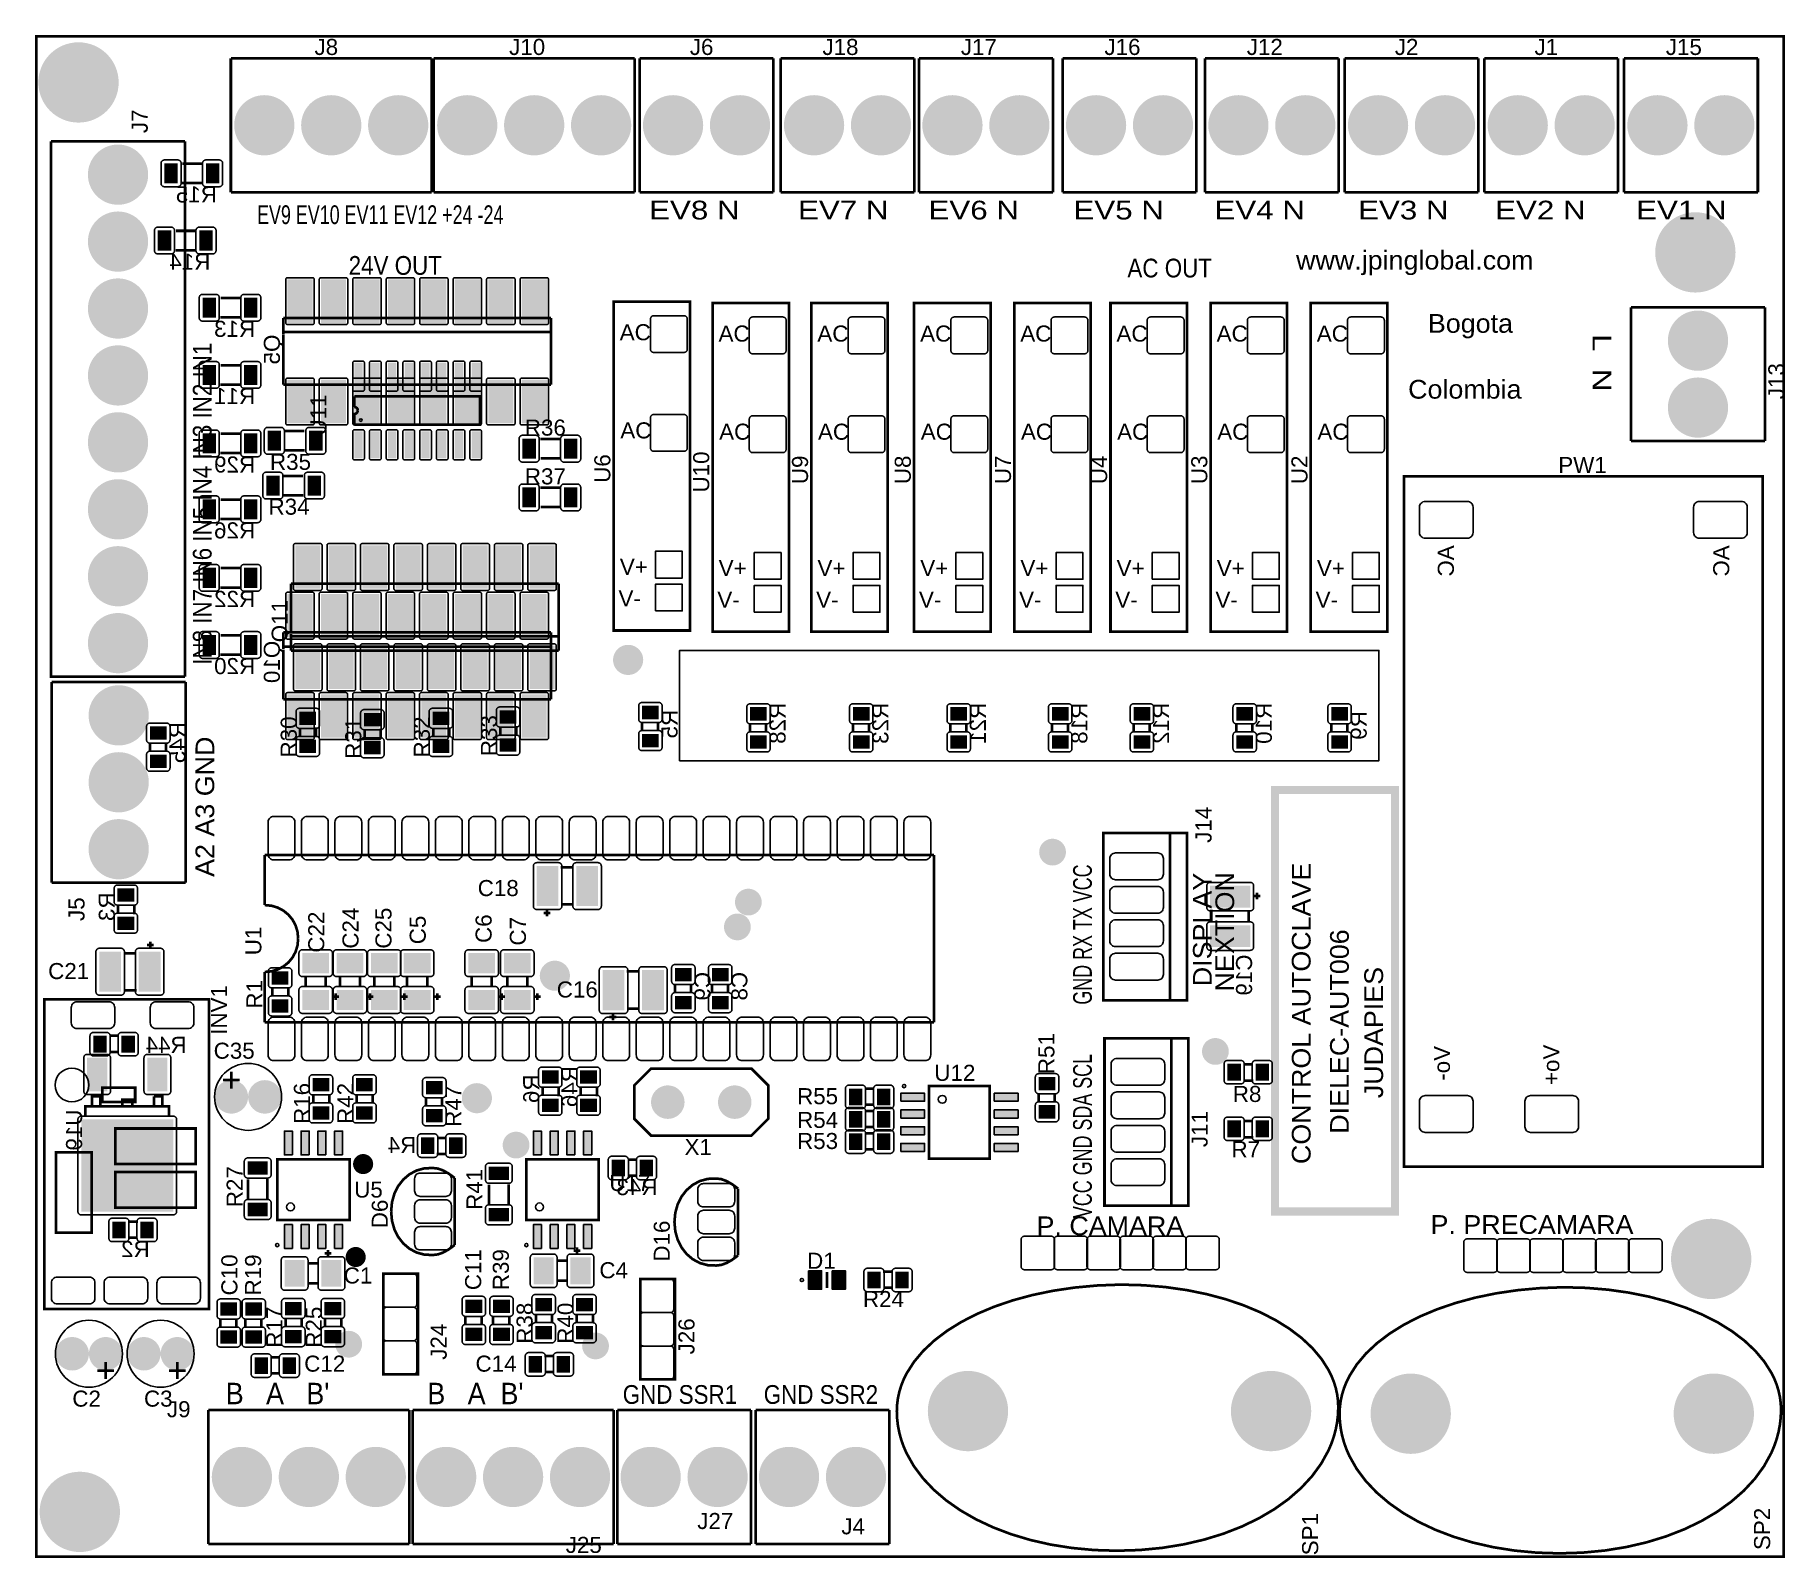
# Model space of a CAD drawing. Header units: inches. Extents: x -2.62 to 2.61, y -2.28 to 2.28.
import ezdxf

# ---------------------------------------------------------------- set-up
doc = ezdxf.new("R2010")
doc.units = ezdxf.units.IN
doc.layers.get('0').update_dxf_attribs({"linetype": 'CONTINUOUS'})

msp = doc.modelspace()

# ---------------------------------------------------------------- texts
for s, height, width, p in [('J8', 0.048, 1.041667, (-1.781181, 2.215906)), ('J8', 0.048, 1.041667, (-1.781181, 2.215906)), ('J8', 0.048, 1.041667, (-1.781181, 2.215906)), ('J10', 0.048, 1.041667, (-1.199882, 2.215906)), ('J10', 0.048, 1.041667, (-1.199882, 2.215906)), ('J10', 0.048, 1.041667, (-1.199882, 2.215906)), ('J6', 0.048, 1.041667, (-0.659921, 2.215906)), ('J6', 0.048, 1.041667, (-0.659921, 2.215906)), ('J6', 0.048, 1.041667, (-0.659921, 2.215906)), ('J18', 0.048, 1.041667, (-0.263661, 2.215906)), ('J18', 0.048, 1.041667, (-0.263661, 2.215906)), ('J18', 0.048, 1.041667, (-0.263661, 2.215906)), ('J17', 0.048, 1.041667, (0.149724, 2.215906)), ('J17', 0.048, 1.041667, (0.149724, 2.215906)), ('J17', 0.048, 1.041667, (0.149724, 2.215906)), ('J16', 0.048, 1.041667, (0.578858, 2.215906)), ('J16', 0.048, 1.041667, (0.578858, 2.215906)), ('J16', 0.048, 1.041667, (0.578858, 2.215906)), ('J12', 0.048, 1.041667, (1.004055, 2.215906)), ('J12', 0.048, 1.041667, (1.004055, 2.215906)), ('J12', 0.048, 1.041667, (1.004055, 2.215906)), ('J2', 0.048, 1.041667, (1.446378, 2.215906)), ('J2', 0.048, 1.041667, (1.446378, 2.215906)), ('J2', 0.048, 1.041667, (1.446378, 2.215906)), ('J1', 0.048, 1.041667, (1.863701, 2.215906)), ('J1', 0.048, 1.041667, (1.863701, 2.215906)), ('J1', 0.048, 1.041667, (1.863701, 2.215906)), ('J15', 0.048, 1.041667, (2.256024, 2.215906)), ('J15', 0.048, 1.041667, (2.256024, 2.215906)), ('J15', 0.048, 1.041667, (2.256024, 2.215906)), ('EV8 N', 0.056, 1.25, (-0.781575, 1.724402)), ('EV8 N', 0.056, 1.25, (-0.781575, 1.724402)), ('EV8 N', 0.056, 1.25, (-0.781575, 1.724402)), ('EV7 N', 0.056, 1.25, (-0.336693, 1.724402)), ('EV7 N', 0.056, 1.25, (-0.336693, 1.724402)), ('EV7 N', 0.056, 1.25, (-0.336693, 1.724402)), ('EV6 N', 0.056, 1.25, (0.053071, 1.724402)), ('EV6 N', 0.056, 1.25, (0.053071, 1.724402)), ('EV6 N', 0.056, 1.25, (0.053071, 1.724402)), ('EV5 N', 0.056, 1.25, (0.486142, 1.724402)), ('EV5 N', 0.056, 1.25, (0.486142, 1.724402)), ('EV5 N', 0.056, 1.25, (0.486142, 1.724402)), ('EV4 N', 0.056, 1.25, (0.907402, 1.724402)), ('EV4 N', 0.056, 1.25, (0.907402, 1.724402)), ('EV4 N', 0.056, 1.25, (0.907402, 1.724402)), ('EV3 N', 0.056, 1.25, (1.336535, 1.724402)), ('EV3 N', 0.056, 1.25, (1.336535, 1.724402)), ('EV3 N', 0.056, 1.25, (1.336535, 1.724402)), ('EV2 N', 0.056, 1.25, (1.745984, 1.724402)), ('EV2 N', 0.056, 1.25, (1.745984, 1.724402)), ('EV2 N', 0.056, 1.25, (1.745984, 1.724402)), ('EV1 N', 0.056, 1.25, (2.167244, 1.724402)), ('EV1 N', 0.056, 1.25, (2.167244, 1.724402)), ('EV1 N', 0.056, 1.25, (2.167244, 1.724402)), ('EV9 EV10 EV11 EV12 +24 -24', 0.056, 0.714286, (-1.952835, 1.710622)), ('EV9 EV10 EV11 EV12 +24 -24', 0.056, 0.714286, (-1.952835, 1.710622)), ('EV9 EV10 EV11 EV12 +24 -24', 0.056, 0.714286, (-1.952835, 1.710622)), ('www.jpinglobal.com', 0.056, 1.071429, (1.151496, 1.574795)), ('www.jpinglobal.com', 0.056, 1.071429, (1.151496, 1.574795)), ('www.jpinglobal.com', 0.056, 1.071429, (1.151496, 1.574795)), ('24V OUT', 0.056, 0.892857, (-1.679213, 1.559047)), ('24V OUT', 0.056, 0.892857, (-1.679213, 1.559047)), ('24V OUT', 0.056, 0.892857, (-1.679213, 1.559047)), ('AC OUT', 0.056, 0.892857, (0.647559, 1.551173)), ('AC OUT', 0.056, 0.892857, (0.647559, 1.551173)), ('AC OUT', 0.056, 0.892857, (0.647559, 1.551173)), ('AC', 0.048, 1.041667, (-0.86937, 1.363394)), ('AC', 0.048, 1.041667, (-0.86937, 1.363394)), ('AC', 0.048, 1.041667, (-0.86937, 1.363394)), ('Bogota', 0.056, 1.071429, (1.545197, 1.385819)), ('Bogota', 0.056, 1.071429, (1.545197, 1.385819)), ('Bogota', 0.056, 1.071429, (1.545197, 1.385819)), ('AC', 0.048, 1.041667, (-0.574094, 1.359457)), ('AC', 0.048, 1.041667, (-0.574094, 1.359457)), ('AC', 0.048, 1.041667, (-0.574094, 1.359457)), ('AC', 0.048, 1.041667, (-0.278819, 1.359457)), ('AC', 0.048, 1.041667, (-0.278819, 1.359457)), ('AC', 0.048, 1.041667, (-0.278819, 1.359457)), ('AC', 0.048, 1.041667, (0.028268, 1.359457)), ('AC', 0.048, 1.041667, (0.028268, 1.359457)), ('AC', 0.048, 1.041667, (0.028268, 1.359457)), ('AC', 0.048, 1.041667, (0.32748, 1.359457)), ('AC', 0.048, 1.041667, (0.32748, 1.359457)), ('AC', 0.048, 1.041667, (0.32748, 1.359457)), ('AC', 0.048, 1.041667, (0.614882, 1.359457)), ('AC', 0.048, 1.041667, (0.614882, 1.359457)), ('AC', 0.048, 1.041667, (0.614882, 1.359457)), ('AC', 0.048, 1.041667, (0.914094, 1.359457)), ('AC', 0.048, 1.041667, (0.914094, 1.359457)), ('AC', 0.048, 1.041667, (0.914094, 1.359457)), ('AC', 0.048, 1.041667, (1.213307, 1.359457)), ('AC', 0.048, 1.041667, (1.213307, 1.359457)), ('AC', 0.048, 1.041667, (1.213307, 1.359457)), ('Colombia', 0.056, 1.071429, (1.486142, 1.188969)), ('Colombia', 0.056, 1.071429, (1.486142, 1.188969)), ('Colombia', 0.056, 1.071429, (1.486142, 1.188969)), ('R36', 0.048, 1.041667, (-1.152843, 1.07837)), ('R36', 0.048, 1.041667, (-1.152843, 1.07837)), ('R36', 0.048, 1.041667, (-1.152843, 1.07837)), ('AC', 0.048, 1.041667, (-0.867496, 1.070118)), ('AC', 0.048, 1.041667, (-0.867496, 1.070118)), ('AC', 0.048, 1.041667, (-0.867496, 1.070118)), ('AC', 0.048, 1.041667, (-0.57222, 1.066181)), ('AC', 0.048, 1.041667, (-0.57222, 1.066181)), ('AC', 0.048, 1.041667, (-0.57222, 1.066181)), ('AC', 0.048, 1.041667, (-0.276945, 1.066181)), ('AC', 0.048, 1.041667, (-0.276945, 1.066181)), ('AC', 0.048, 1.041667, (-0.276945, 1.066181)), ('AC', 0.048, 1.041667, (0.030142, 1.066181)), ('AC', 0.048, 1.041667, (0.030142, 1.066181)), ('AC', 0.048, 1.041667, (0.030142, 1.066181)), ('AC', 0.048, 1.041667, (0.329354, 1.066181)), ('AC', 0.048, 1.041667, (0.329354, 1.066181)), ('AC', 0.048, 1.041667, (0.329354, 1.066181)), ('AC', 0.048, 1.041667, (0.616756, 1.066181)), ('AC', 0.048, 1.041667, (0.616756, 1.066181)), ('AC', 0.048, 1.041667, (0.616756, 1.066181)), ('AC', 0.048, 1.041667, (0.915969, 1.066181)), ('AC', 0.048, 1.041667, (0.915969, 1.066181)), ('AC', 0.048, 1.041667, (0.915969, 1.066181)), ('AC', 0.048, 1.041667, (1.215181, 1.066181)), ('AC', 0.048, 1.041667, (1.215181, 1.066181)), ('AC', 0.048, 1.041667, (1.215181, 1.066181)), ('R35', 0.048, 1.041667, (-1.914244, 0.975992)), ('R35', 0.048, 1.041667, (-1.914244, 0.975992)), ('R35', 0.048, 1.041667, (-1.914244, 0.975992)), ('PW1', 0.048, 1.041667, (1.934764, 0.966693)), ('PW1', 0.048, 1.041667, (1.934764, 0.966693)), ('PW1', 0.048, 1.041667, (1.934764, 0.966693)), ('R37', 0.048, 1.041667, (-1.152843, 0.932701)), ('R37', 0.048, 1.041667, (-1.152843, 0.932701)), ('R37', 0.048, 1.041667, (-1.152843, 0.932701)), ('R34', 0.048, 1.041667, (-1.918575, 0.842134)), ('R34', 0.048, 1.041667, (-1.918575, 0.842134)), ('R34', 0.048, 1.041667, (-1.918575, 0.842134)), ('V+', 0.048, 1.041667, (-0.868992, 0.662417)), ('V+', 0.048, 1.041667, (-0.868992, 0.662417)), ('V+', 0.048, 1.041667, (-0.868992, 0.662417)), ('V+', 0.048, 1.041667, (-0.573717, 0.65848)), ('V+', 0.048, 1.041667, (-0.573717, 0.65848)), ('V+', 0.048, 1.041667, (-0.573717, 0.65848)), ('V+', 0.048, 1.041667, (-0.278441, 0.65848)), ('V+', 0.048, 1.041667, (-0.278441, 0.65848)), ('V+', 0.048, 1.041667, (-0.278441, 0.65848)), ('V+', 0.048, 1.041667, (0.028646, 0.65848)), ('V+', 0.048, 1.041667, (0.028646, 0.65848)), ('V+', 0.048, 1.041667, (0.028646, 0.65848)), ('V+', 0.048, 1.041667, (0.327858, 0.65848)), ('V+', 0.048, 1.041667, (0.327858, 0.65848)), ('V+', 0.048, 1.041667, (0.327858, 0.65848)), ('V+', 0.048, 1.041667, (0.61526, 0.65848)), ('V+', 0.048, 1.041667, (0.61526, 0.65848)), ('V+', 0.048, 1.041667, (0.61526, 0.65848)), ('V+', 0.048, 1.041667, (0.914472, 0.65848)), ('V+', 0.048, 1.041667, (0.914472, 0.65848)), ('V+', 0.048, 1.041667, (0.914472, 0.65848)), ('V+', 0.048, 1.041667, (1.213685, 0.65848)), ('V+', 0.048, 1.041667, (1.213685, 0.65848)), ('V+', 0.048, 1.041667, (1.213685, 0.65848)), ('V-', 0.048, 1.041667, (-0.872929, 0.567929)), ('V-', 0.048, 1.041667, (-0.872929, 0.567929)), ('V-', 0.048, 1.041667, (-0.872929, 0.567929)), ('V-', 0.048, 1.041667, (-0.577654, 0.563992)), ('V-', 0.048, 1.041667, (-0.577654, 0.563992)), ('V-', 0.048, 1.041667, (-0.577654, 0.563992)), ('V-', 0.048, 1.041667, (-0.282378, 0.563992)), ('V-', 0.048, 1.041667, (-0.282378, 0.563992)), ('V-', 0.048, 1.041667, (-0.282378, 0.563992)), ('V-', 0.048, 1.041667, (0.024709, 0.563992)), ('V-', 0.048, 1.041667, (0.024709, 0.563992)), ('V-', 0.048, 1.041667, (0.024709, 0.563992)), ('V-', 0.048, 1.041667, (0.323921, 0.563992)), ('V-', 0.048, 1.041667, (0.323921, 0.563992)), ('V-', 0.048, 1.041667, (0.323921, 0.563992)), ('V-', 0.048, 1.041667, (0.611323, 0.563992)), ('V-', 0.048, 1.041667, (0.611323, 0.563992)), ('V-', 0.048, 1.041667, (0.611323, 0.563992)), ('V-', 0.048, 1.041667, (0.910535, 0.563992)), ('V-', 0.048, 1.041667, (0.910535, 0.563992)), ('V-', 0.048, 1.041667, (0.910535, 0.563992)), ('V-', 0.048, 1.041667, (1.209748, 0.563992)), ('V-', 0.048, 1.041667, (1.209748, 0.563992)), ('V-', 0.048, 1.041667, (1.209748, 0.563992)), ('C18', 0.048, 1.041667, (-1.293638, -0.297606)), ('C18', 0.048, 1.041667, (-1.293638, -0.297606)), ('C18', 0.048, 1.041667, (-1.293638, -0.297606)), ('C21', 0.048, 1.041667, (-2.576992, -0.545669)), ('C21', 0.048, 1.041667, (-2.576992, -0.545669)), ('C21', 0.048, 1.041667, (-2.576992, -0.545669)), ('C16', 0.048, 1.041667, (-1.057417, -0.600756)), ('C16', 0.048, 1.041667, (-1.057417, -0.600756)), ('C16', 0.048, 1.041667, (-1.057417, -0.600756)), ('C35', 0.048, 1.041667, (-2.082528, -0.783701)), ('C35', 0.048, 1.041667, (-2.082528, -0.783701)), ('C35', 0.048, 1.041667, (-2.082528, -0.783701)), ('U12', 0.048, 1.041667, (0.070591, -0.849709)), ('U12', 0.048, 1.041667, (0.070591, -0.849709)), ('U12', 0.048, 1.041667, (0.070591, -0.849709)), ('R55', 0.048, 1.041667, (-0.33952, -0.919583)), ('R55', 0.048, 1.041667, (-0.33952, -0.919583)), ('R55', 0.048, 1.041667, (-0.33952, -0.919583)), ('R8', 0.048, 1.041667, (0.962394, -0.91285)), ('R8', 0.048, 1.041667, (0.962394, -0.91285)), ('R8', 0.048, 1.041667, (0.962394, -0.91285)), ('R54', 0.048, 1.041667, (-0.33952, -0.990449)), ('R54', 0.048, 1.041667, (-0.33952, -0.990449)), ('R54', 0.048, 1.041667, (-0.33952, -0.990449)), ('X1', 0.048, 1.041667, (-0.675669, -1.071386)), ('X1', 0.048, 1.041667, (-0.675669, -1.071386)), ('X1', 0.048, 1.041667, (-0.675669, -1.071386)), ('R53', 0.048, 1.041667, (-0.33952, -1.053441)), ('R53', 0.048, 1.041667, (-0.33952, -1.053441)), ('R53', 0.048, 1.041667, (-0.33952, -1.053441)), ('R7', 0.048, 1.041667, (0.958457, -1.078205)), ('R7', 0.048, 1.041667, (0.958457, -1.078205)), ('R7', 0.048, 1.041667, (0.958457, -1.078205)), ('U17', 0.048, 1.041667, (-0.900276, -1.178866)), ('U17', 0.048, 1.041667, (-0.900276, -1.178866)), ('U17', 0.048, 1.041667, (-0.900276, -1.178866)), ('U5', 0.048, 1.041667, (-1.662677, -1.198551)), ('U5', 0.048, 1.041667, (-1.662677, -1.198551)), ('U5', 0.048, 1.041667, (-1.662677, -1.198551)), ('P. CAMARA', 0.056, 1.071429, (0.375906, -1.311031)), ('P. CAMARA', 0.056, 1.071429, (0.375906, -1.311031)), ('P. CAMARA', 0.056, 1.071429, (0.375906, -1.311031)), ('P. PRECAMARA', 0.056, 1.071429, (1.553071, -1.307094)), ('P. PRECAMARA', 0.056, 1.071429, (1.553071, -1.307094)), ('P. PRECAMARA', 0.056, 1.071429, (1.553071, -1.307094)), ('C1', 0.048, 1.041667, (-1.693898, -1.455433)), ('C1', 0.048, 1.041667, (-1.693898, -1.455433)), ('C1', 0.048, 1.041667, (-1.693898, -1.455433)), ('C4', 0.048, 1.041667, (-0.930118, -1.439685)), ('C4', 0.048, 1.041667, (-0.930118, -1.439685)), ('C4', 0.048, 1.041667, (-0.930118, -1.439685)), ('D1', 0.048, 1.041667, (-0.309429, -1.411323)), ('D1', 0.048, 1.041667, (-0.309429, -1.411323)), ('D1', 0.048, 1.041667, (-0.309429, -1.411323)), ('R24', 0.048, 1.041667, (-0.142669, -1.525882)), ('R24', 0.048, 1.041667, (-0.142669, -1.525882)), ('R24', 0.048, 1.041667, (-0.142669, -1.525882)), ('C12', 0.048, 1.041667, (-1.811961, -1.718795)), ('C12', 0.048, 1.041667, (-1.811961, -1.718795)), ('C12', 0.048, 1.041667, (-1.811961, -1.718795)), ('C14', 0.048, 1.041667, (-1.30015, -1.718795)), ('C14', 0.048, 1.041667, (-1.30015, -1.718795)), ('C14', 0.048, 1.041667, (-1.30015, -1.718795)), ('C2', 0.048, 1.041667, (-2.504803, -1.823354)), ('C2', 0.048, 1.041667, (-2.504803, -1.823354)), ('C2', 0.048, 1.041667, (-2.504803, -1.823354)), ('C3', 0.048, 1.041667, (-2.290661, -1.823354)), ('C3', 0.048, 1.041667, (-2.290661, -1.823354)), ('C3', 0.048, 1.041667, (-2.290661, -1.823354)), ("B   A   B'", 0.064, 0.9375, (-2.046339, -1.816094)), ("B   A   B'", 0.064, 0.9375, (-2.046339, -1.816094)), ("B   A   B'", 0.064, 0.9375, (-2.046339, -1.816094)), ("B   A  B'", 0.064, 0.9375, (-1.443976, -1.816094)), ("B   A  B'", 0.064, 0.9375, (-1.443976, -1.816094)), ("B   A  B'", 0.064, 0.9375, (-1.443976, -1.816094)), ('GND SSR1', 0.056, 0.892857, (-0.860315, -1.814969)), ('GND SSR1', 0.056, 0.892857, (-0.860315, -1.814969)), ('GND SSR1', 0.056, 0.892857, (-0.860315, -1.814969)), ('GND SSR2', 0.056, 0.892857, (-0.439055, -1.814969)), ('GND SSR2', 0.056, 0.892857, (-0.439055, -1.814969)), ('GND SSR2', 0.056, 0.892857, (-0.439055, -1.814969)), ('J9', 0.048, 1.041667, (-2.222126, -1.854961)), ('J9', 0.048, 1.041667, (-2.222126, -1.854961)), ('J9', 0.048, 1.041667, (-2.222126, -1.854961)), ('J27', 0.048, 1.041667, (-0.637677, -2.189102)), ('J27', 0.048, 1.041667, (-0.637677, -2.189102)), ('J27', 0.048, 1.041667, (-0.637677, -2.189102)), ('J4', 0.048, 1.041667, (-0.207165, -2.20485)), ('J4', 0.048, 1.041667, (-0.207165, -2.20485)), ('J4', 0.048, 1.041667, (-0.207165, -2.20485)), ('J25', 0.048, 1.041667, (-1.030591, -2.260472)), ('J25', 0.048, 1.041667, (-1.030591, -2.260472)), ('J25', 0.048, 1.041667, (-1.030591, -2.260472))]:
    msp.add_text(s, height=height, dxfattribs=dict(width=width)).set_placement(p)
for s, height, rotation, width, p in [('J7', 0.048, 90, 1.041667, (-2.27948, 1.982283)), ('J7', 0.048, 90, 1.041667, (-2.27948, 1.982283)), ('J7', 0.048, 90, 1.041667, (-2.27948, 1.982283)), ('L  N', 0.056, -90, 1.25, (2.037315, 1.38189)), ('L  N', 0.056, -90, 1.25, (2.037315, 1.38189)), ('L  N', 0.056, -90, 1.25, (2.037315, 1.38189)), ('IN8 IN7 IN6 IN5 IN4 IN3 IN2 IN1', 0.056, 90, 0.892857, (-2.088654, 0.393701)), ('IN8 IN7 IN6 IN5 IN4 IN3 IN2 IN1', 0.056, 90, 0.892857, (-2.088654, 0.393701)), ('IN8 IN7 IN6 IN5 IN4 IN3 IN2 IN1', 0.056, 90, 0.892857, (-2.088654, 0.393701)), ('J13', 0.048, 90, 1.041667, (2.610283, 1.187205)), ('J13', 0.048, 90, 1.041667, (2.610283, 1.187205)), ('J13', 0.048, 90, 1.041667, (2.610283, 1.187205)), ('U11', 0.048, 90, 1.041667, (-1.745488, 1.078543)), ('U11', 0.048, 90, 1.041667, (-1.745488, 1.078543)), ('U11', 0.048, 90, 1.041667, (-1.745488, 1.078543)), ('U6', 0.048, 90, 1.041667, (-0.89726, 0.937346)), ('U6', 0.048, 90, 1.041667, (-0.89726, 0.937346)), ('U6', 0.048, 90, 1.041667, (-0.89726, 0.937346)), ('U10', 0.048, 90, 1.041667, (-0.601984, 0.908409)), ('U10', 0.048, 90, 1.041667, (-0.601984, 0.908409)), ('U10', 0.048, 90, 1.041667, (-0.601984, 0.908409)), ('U9', 0.048, 90, 1.041667, (-0.306709, 0.933409)), ('U9', 0.048, 90, 1.041667, (-0.306709, 0.933409)), ('U9', 0.048, 90, 1.041667, (-0.306709, 0.933409)), ('U8', 0.048, 90, 1.041667, (0.000378, 0.933409)), ('U8', 0.048, 90, 1.041667, (0.000378, 0.933409)), ('U8', 0.048, 90, 1.041667, (0.000378, 0.933409)), ('U7', 0.048, 90, 1.041667, (0.299591, 0.933409)), ('U7', 0.048, 90, 1.041667, (0.299591, 0.933409)), ('U7', 0.048, 90, 1.041667, (0.299591, 0.933409)), ('U4', 0.048, 90, 1.041667, (0.586992, 0.933409)), ('U4', 0.048, 90, 1.041667, (0.586992, 0.933409)), ('U4', 0.048, 90, 1.041667, (0.586992, 0.933409)), ('U3', 0.048, 90, 1.041667, (0.886205, 0.933409)), ('U3', 0.048, 90, 1.041667, (0.886205, 0.933409)), ('U3', 0.048, 90, 1.041667, (0.886205, 0.933409)), ('U2', 0.048, 90, 1.041667, (1.185417, 0.933409)), ('U2', 0.048, 90, 1.041667, (1.185417, 0.933409)), ('U2', 0.048, 90, 1.041667, (1.185417, 0.933409)), ('Q11', 0.048, 90, 1.041667, (-1.86126, 0.460827)), ('Q11', 0.048, 90, 1.041667, (-1.86126, 0.460827)), ('Q11', 0.048, 90, 1.041667, (-1.86126, 0.460827)), ('R30', 0.048, 90, 1.041667, (-1.83426, 0.116606)), ('R30', 0.048, 90, 1.041667, (-1.83426, 0.116606)), ('R30', 0.048, 90, 1.041667, (-1.83426, 0.116606)), ('R31', 0.048, 90, 1.041667, (-1.641346, 0.112669)), ('R31', 0.048, 90, 1.041667, (-1.641346, 0.112669)), ('R31', 0.048, 90, 1.041667, (-1.641346, 0.112669)), ('R32', 0.048, 90, 1.041667, (-1.436622, 0.116606)), ('R32', 0.048, 90, 1.041667, (-1.436622, 0.116606)), ('R32', 0.048, 90, 1.041667, (-1.436622, 0.116606)), ('R33', 0.048, 90, 1.041667, (-1.235835, 0.120543)), ('R33', 0.048, 90, 1.041667, (-1.235835, 0.120543)), ('R33', 0.048, 90, 1.041667, (-1.235835, 0.120543)), ('A2 A3 GND', 0.056, 90, 1.071429, (-2.08078, -0.240157)), ('A2 A3 GND', 0.056, 90, 1.071429, (-2.08078, -0.240157)), ('A2 A3 GND', 0.056, 90, 1.071429, (-2.08078, -0.240157)), ('J14', 0.048, 90, 1.041667, (0.898866, -0.138386)), ('J14', 0.048, 90, 1.041667, (0.898866, -0.138386)), ('J14', 0.048, 90, 1.041667, (0.898866, -0.138386)), ('GND RX TX VCC', 0.056, 90, 0.714286, (0.541268, -0.622047)), ('GND RX TX VCC', 0.056, 90, 0.714286, (0.541268, -0.622047)), ('GND RX TX VCC', 0.056, 90, 0.714286, (0.541268, -0.622047)), ('CONTROL AUTOCLAVE', 0.056, 90, 1.071429, (1.194811, -1.098425)), ('CONTROL AUTOCLAVE', 0.056, 90, 1.071429, (1.194811, -1.098425)), ('CONTROL AUTOCLAVE', 0.056, 90, 1.071429, (1.194811, -1.098425)), ('DISPLAY', 0.056, 90, 1.071429, (0.899535, -0.566929)), ('DISPLAY', 0.056, 90, 1.071429, (0.899535, -0.566929)), ('DISPLAY', 0.056, 90, 1.071429, (0.899535, -0.566929)), ('NEXTION', 0.056, 90, 1.071429, (0.966465, -0.582677)), ('NEXTION', 0.056, 90, 1.071429, (0.966465, -0.582677)), ('NEXTION', 0.056, 90, 1.071429, (0.966465, -0.582677)), ('J5', 0.048, 90, 1.041667, (-2.468372, -0.372072)), ('J5', 0.048, 90, 1.041667, (-2.468372, -0.372072)), ('J5', 0.048, 90, 1.041667, (-2.468372, -0.372072)), ('C22', 0.048, 90, 1.041667, (-1.752, -0.466614)), ('C22', 0.048, 90, 1.041667, (-1.752, -0.466614)), ('C22', 0.048, 90, 1.041667, (-1.752, -0.466614)), ('C24', 0.048, 90, 1.041667, (-1.649638, -0.454803)), ('C24', 0.048, 90, 1.041667, (-1.649638, -0.454803)), ('C24', 0.048, 90, 1.041667, (-1.649638, -0.454803)), ('C25', 0.048, 90, 1.041667, (-1.551213, -0.454803)), ('C25', 0.048, 90, 1.041667, (-1.551213, -0.454803)), ('C25', 0.048, 90, 1.041667, (-1.551213, -0.454803)), ('C5', 0.048, 90, 1.041667, (-1.44885, -0.441614)), ('C5', 0.048, 90, 1.041667, (-1.44885, -0.441614)), ('C5', 0.048, 90, 1.041667, (-1.44885, -0.441614)), ('C6', 0.048, 90, 1.041667, (-1.252, -0.437677)), ('C6', 0.048, 90, 1.041667, (-1.252, -0.437677)), ('C6', 0.048, 90, 1.041667, (-1.252, -0.437677)), ('C7', 0.048, 90, 1.041667, (-1.149638, -0.445551)), ('C7', 0.048, 90, 1.041667, (-1.149638, -0.445551)), ('C7', 0.048, 90, 1.041667, (-1.149638, -0.445551)), ('U1', 0.048, 90, 1.041667, (-1.94, -0.474409)), ('U1', 0.048, 90, 1.041667, (-1.94, -0.474409)), ('U1', 0.048, 90, 1.041667, (-1.94, -0.474409)), ('DIELEC-AUT006', 0.056, 90, 1.071429, (1.308984, -1.007874)), ('DIELEC-AUT006', 0.056, 90, 1.071429, (1.308984, -1.007874)), ('DIELEC-AUT006', 0.056, 90, 1.071429, (1.308984, -1.007874)), ('JUDAPIES', 0.056, 90, 1.071429, (1.411346, -0.901575)), ('JUDAPIES', 0.056, 90, 1.071429, (1.411346, -0.901575)), ('JUDAPIES', 0.056, 90, 1.071429, (1.411346, -0.901575)), ('INV1', 0.048, 90, 1.041667, (-2.042472, -0.712205)), ('INV1', 0.048, 90, 1.041667, (-2.042472, -0.712205)), ('INV1', 0.048, 90, 1.041667, (-2.042472, -0.712205)), ('R1', 0.048, 90, 1.041667, (-1.936622, -0.633984)), ('R1', 0.048, 90, 1.041667, (-1.936622, -0.633984)), ('R1', 0.048, 90, 1.041667, (-1.936622, -0.633984)), ('R51', 0.048, 90, 1.041667, (0.429346, -0.829598)), ('R51', 0.048, 90, 1.041667, (0.429346, -0.829598)), ('R51', 0.048, 90, 1.041667, (0.429346, -0.829598)), ('VCC GND SDA SCL', 0.056, 90, 0.714286, (0.541268, -1.259843)), ('VCC GND SDA SCL', 0.056, 90, 0.714286, (0.541268, -1.259843)), ('VCC GND SDA SCL', 0.056, 90, 0.714286, (0.541268, -1.259843)), ('R16', 0.048, 90, 1.041667, (-1.79489, -0.978543)), ('R16', 0.048, 90, 1.041667, (-1.79489, -0.978543)), ('R16', 0.048, 90, 1.041667, (-1.79489, -0.978543)), ('R42', 0.048, 90, 1.041667, (-1.664969, -0.978543)), ('R42', 0.048, 90, 1.041667, (-1.664969, -0.978543)), ('R42', 0.048, 90, 1.041667, (-1.664969, -0.978543)), ('R47', 0.048, 90, 1.041667, (-1.342307, -0.987079)), ('R47', 0.048, 90, 1.041667, (-1.342307, -0.987079)), ('R47', 0.048, 90, 1.041667, (-1.342307, -0.987079)), ('J11', 0.048, 90, 1.041667, (0.887055, -1.047835)), ('J11', 0.048, 90, 1.041667, (0.887055, -1.047835)), ('J11', 0.048, 90, 1.041667, (0.887055, -1.047835)), ('R27', 0.048, 90, 1.041667, (-1.99585, -1.227236)), ('R27', 0.048, 90, 1.041667, (-1.99585, -1.227236)), ('R27', 0.048, 90, 1.041667, (-1.99585, -1.227236)), ('R41', 0.048, 90, 1.041667, (-1.279315, -1.23511)), ('R41', 0.048, 90, 1.041667, (-1.279315, -1.23511)), ('R41', 0.048, 90, 1.041667, (-1.279315, -1.23511)), ('D6', 0.048, 90, 1.041667, (-1.562244, -1.290157)), ('D6', 0.048, 90, 1.041667, (-1.562244, -1.290157)), ('D6', 0.048, 90, 1.041667, (-1.562244, -1.290157)), ('D16', 0.048, 90, 1.041667, (-0.719724, -1.389961)), ('D16', 0.048, 90, 1.041667, (-0.719724, -1.389961)), ('D16', 0.048, 90, 1.041667, (-0.719724, -1.389961)), ('C11', 0.048, 90, 1.041667, (-1.283252, -1.475268)), ('C11', 0.048, 90, 1.041667, (-1.283252, -1.475268)), ('C11', 0.048, 90, 1.041667, (-1.283252, -1.475268)), ('R39', 0.048, 90, 1.041667, (-1.200575, -1.475268)), ('R39', 0.048, 90, 1.041667, (-1.200575, -1.475268)), ('R39', 0.048, 90, 1.041667, (-1.200575, -1.475268)), ('C10', 0.048, 90, 1.041667, (-2.011598, -1.491016)), ('C10', 0.048, 90, 1.041667, (-2.011598, -1.491016)), ('C10', 0.048, 90, 1.041667, (-2.011598, -1.491016)), ('R19', 0.048, 90, 1.041667, (-1.940732, -1.491016)), ('R19', 0.048, 90, 1.041667, (-1.940732, -1.491016)), ('R19', 0.048, 90, 1.041667, (-1.940732, -1.491016)), ('R38', 0.048, 90, 1.041667, (-1.129535, -1.635362)), ('R38', 0.048, 90, 1.041667, (-1.129535, -1.635362)), ('R38', 0.048, 90, 1.041667, (-1.129535, -1.635362)), ('R40', 0.048, 90, 1.041667, (-1.007488, -1.635362)), ('R40', 0.048, 90, 1.041667, (-1.007488, -1.635362)), ('R40', 0.048, 90, 1.041667, (-1.007488, -1.635362)), ('R17', 0.048, 90, 1.041667, (-1.877567, -1.647173)), ('R17', 0.048, 90, 1.041667, (-1.877567, -1.647173)), ('R17', 0.048, 90, 1.041667, (-1.877567, -1.647173)), ('R25', 0.048, 90, 1.041667, (-1.759457, -1.647173)), ('R25', 0.048, 90, 1.041667, (-1.759457, -1.647173)), ('R25', 0.048, 90, 1.041667, (-1.759457, -1.647173)), ('J26', 0.048, 90, 1.041667, (-0.646016, -1.667126)), ('J26', 0.048, 90, 1.041667, (-0.646016, -1.667126)), ('J26', 0.048, 90, 1.041667, (-0.646016, -1.667126)), ('J24', 0.048, 90, 1.041667, (-1.386173, -1.683268)), ('J24', 0.048, 90, 1.041667, (-1.386173, -1.683268)), ('J24', 0.048, 90, 1.041667, (-1.386173, -1.683268)), ('SP2', 0.048, 90, 1.041667, (2.567764, -2.251882)), ('SP2', 0.048, 90, 1.041667, (2.567764, -2.251882)), ('SP2', 0.048, 90, 1.041667, (2.567764, -2.251882)), ('SP1', 0.048, 90, 1.041667, (1.21737, -2.26763)), ('SP1', 0.048, 90, 1.041667, (1.21737, -2.26763)), ('SP1', 0.048, 90, 1.041667, (1.21737, -2.26763))]:
    msp.add_text(s, height=height, rotation=rotation, dxfattribs=dict(width=width)).set_placement(p)
at = {"text_generation_flag": 2, "width": 1.041667}
for s, p in [('R15', (-2.072724, 1.775205)), ('R15', (-2.072724, 1.775205)), ('R15', (-2.072724, 1.775205)), ('R14', (-2.092409, 1.574417)), ('R14', (-2.092409, 1.574417)), ('R14', (-2.092409, 1.574417)), ('R13', (-1.958551, 1.37363)), ('R13', (-1.958551, 1.37363)), ('R13', (-1.958551, 1.37363)), ('R11', (-1.958551, 1.172843)), ('R11', (-1.958551, 1.172843)), ('R11', (-1.958551, 1.172843)), ('R29', (-1.958551, 0.968118)), ('R29', (-1.958551, 0.968118)), ('R29', (-1.958551, 0.968118)), ('R26', (-1.958551, 0.771268)), ('R26', (-1.958551, 0.771268)), ('R26', (-1.958551, 0.771268)), ('R22', (-1.958551, 0.566543)), ('R22', (-1.958551, 0.566543)), ('R22', (-1.958551, 0.566543)), ('R20', (-1.958551, 0.365756)), ('R20', (-1.958551, 0.365756)), ('R20', (-1.958551, 0.365756)), ('R44', (-2.163268, -0.766039)), ('R44', (-2.163268, -0.766039)), ('R44', (-2.163268, -0.766039)), ('R4', (-1.476976, -1.065425)), ('R4', (-1.476976, -1.065425)), ('R4', (-1.476976, -1.065425)), ('R43', (-0.756449, -1.191236)), ('R43', (-0.756449, -1.191236)), ('R43', (-0.756449, -1.191236)), ('R2', (-2.273575, -1.376276)), ('R2', (-2.273575, -1.376276)), ('R2', (-2.273575, -1.376276))]:
    msp.add_text(s, height=0.048, dxfattribs=at).set_placement(p)
for s, rotation, p in [('Q5', 90, (-1.884488, 1.380315)), ('Q5', 90, (-1.884488, 1.380315)), ('Q5', 90, (-1.884488, 1.380315)), ('AC', -270, (1.622827, 0.750685)), ('AC', -270, (1.622827, 0.750685)), ('AC', -270, (1.622827, 0.750685)), ('AC', -270, (2.445661, 0.750685)), ('AC', -270, (2.445661, 0.750685)), ('AC', -270, (2.445661, 0.750685)), ('Q10', 90, (-1.884685, 0.465354)), ('Q10', 90, (-1.884685, 0.465354)), ('Q10', 90, (-1.884685, 0.465354)), ('R28', 90, (-0.373803, 0.280055)), ('R28', 90, (-0.373803, 0.280055)), ('R28', 90, (-0.373803, 0.280055)), ('R23', 90, (-0.066717, 0.280055)), ('R23', 90, (-0.066717, 0.280055)), ('R23', 90, (-0.066717, 0.280055)), ('R21', 90, (0.224622, 0.280055)), ('R21', 90, (0.224622, 0.280055)), ('R21', 90, (0.224622, 0.280055)), ('R18', 90, (0.527772, 0.280055)), ('R18', 90, (0.527772, 0.280055)), ('R18', 90, (0.527772, 0.280055)), ('R12', 90, (0.771866, 0.280055)), ('R12', 90, (0.771866, 0.280055)), ('R12', 90, (0.771866, 0.280055)), ('R10', 90, (1.078953, 0.280055)), ('R10', 90, (1.078953, 0.280055)), ('R10', 90, (1.078953, 0.280055)), ('R45', 90, (-2.166909, 0.222346)), ('R45', 90, (-2.166909, 0.222346)), ('R45', 90, (-2.166909, 0.222346)), ('R5', 90, (-0.696638, 0.258992)), ('R5', 90, (-0.696638, 0.258992)), ('R5', 90, (-0.696638, 0.258992)), ('R9', 90, (1.362417, 0.255055)), ('R9', 90, (1.362417, 0.255055)), ('R9', 90, (1.362417, 0.255055)), ('R3', 90, (-2.377909, -0.286654)), ('R3', 90, (-2.377909, -0.286654)), ('R3', 90, (-2.377909, -0.286654)), ('C19', 90, (1.019969, -0.472189)), ('C19', 90, (1.019969, -0.472189)), ('C19', 90, (1.019969, -0.472189)), ('C9', 90, (-0.598213, -0.524142)), ('C9', 90, (-0.598213, -0.524142)), ('C9', 90, (-0.598213, -0.524142)), ('C8', 90, (-0.487976, -0.524142)), ('C8', 90, (-0.487976, -0.524142)), ('C8', 90, (-0.487976, -0.524142)), ('Vo-', -270, (1.611016, -0.745378)), ('Vo-', -270, (1.611016, -0.745378)), ('Vo-', -270, (1.611016, -0.745378)), ('Vo+', -270, (1.937787, -0.741441)), ('Vo+', -270, (1.937787, -0.741441)), ('Vo+', -270, (1.937787, -0.741441)), ('R6', 90, (-1.10985, -0.830583)), ('R6', 90, (-1.10985, -0.830583)), ('R6', 90, (-1.10985, -0.830583)), ('R46', 90, (-0.995677, -0.805583)), ('R46', 90, (-0.995677, -0.805583)), ('R46', 90, (-0.995677, -0.805583)), ('U19', 90, (-2.47563, -0.935459)), ('U19', 90, (-2.47563, -0.935459)), ('U19', 90, (-2.47563, -0.935459))]:
    msp.add_text(s, height=0.048, rotation=rotation, dxfattribs=at).set_placement(p)

# ---------------------------------------------------------------- blocks, each defined once
blk = doc.blocks.new('RPAD')
blk.add_trace([(-0.5, -0.5), (-0.5, 0.5), (0.5, -0.5), (0.5, 0.5)])
blk = doc.blocks.new('EPAD')
at = {"const_width": 0.5}
blk.add_lwpolyline([(-0.25, 0, 1), (0.25, 0, 1)], format="xyb", close=True, dxfattribs=at)

# ---------------------------------------------------------------- linework, layer by layer
for points, const_width in [([(-2.612283, -2.271654), (2.608189, -2.271654), (2.608189, 2.271654), (-2.612283, 2.271654), (-2.612283, -2.271654)], 0.008), ([(-2.612283, -2.271654), (2.608189, -2.271654), (2.608189, 2.271654), (-2.612283, 2.271654), (-2.612283, -2.271654)], 0.008), ([(-2.612283, -2.271654), (2.608189, -2.271654), (2.608189, 2.271654), (-2.612283, 2.271654), (-2.612283, -2.271654)], 0.008), ([(-2.031181, 2.205906), (-2.031181, 1.805906)], 0.008), ([(-1.431181, 2.205906), (-2.031181, 2.205906)], 0.008), ([(-2.031181, 2.205906), (-2.031181, 1.805906)], 0.008), ([(-1.431181, 2.205906), (-2.031181, 2.205906)], 0.008), ([(-2.031181, 2.205906), (-2.031181, 1.805906)], 0.008), ([(-1.431181, 2.205906), (-2.031181, 2.205906)], 0.008), ([(-1.431181, 2.205906), (-1.431181, 1.805906)], 0.008), ([(-1.431181, 2.205906), (-1.431181, 1.805906)], 0.008), ([(-1.431181, 2.205906), (-1.431181, 1.805906)], 0.008), ([(-1.424882, 2.205906), (-1.424882, 1.805906)], 0.008), ([(-0.824882, 2.205906), (-1.424882, 2.205906)], 0.008), ([(-1.424882, 2.205906), (-1.424882, 1.805906)], 0.008), ([(-0.824882, 2.205906), (-1.424882, 2.205906)], 0.008), ([(-1.424882, 2.205906), (-1.424882, 1.805906)], 0.008), ([(-0.824882, 2.205906), (-1.424882, 2.205906)], 0.008), ([(-0.824882, 2.205906), (-0.824882, 1.805906)], 0.008), ([(-0.824882, 2.205906), (-0.824882, 1.805906)], 0.008), ([(-0.824882, 2.205906), (-0.824882, 1.805906)], 0.008), ([(-0.809921, 2.205906), (-0.809921, 1.805906)], 0.008), ([(-0.809921, 2.205906), (-0.409921, 2.205906)], 0.008), ([(-0.809921, 2.205906), (-0.809921, 1.805906)], 0.008), ([(-0.809921, 2.205906), (-0.409921, 2.205906)], 0.008), ([(-0.809921, 2.205906), (-0.809921, 1.805906)], 0.008), ([(-0.809921, 2.205906), (-0.409921, 2.205906)], 0.008), ([(-0.409921, 2.205906), (-0.409921, 1.805906)], 0.008), ([(-0.409921, 2.205906), (-0.409921, 1.805906)], 0.008), ([(-0.409921, 2.205906), (-0.409921, 1.805906)], 0.008), ([(-0.388661, 2.205906), (-0.388661, 1.805906)], 0.008), ([(-0.388661, 2.205906), (0.011339, 2.205906)], 0.008), ([(-0.388661, 2.205906), (-0.388661, 1.805906)], 0.008), ([(-0.388661, 2.205906), (0.011339, 2.205906)], 0.008), ([(-0.388661, 2.205906), (-0.388661, 1.805906)], 0.008), ([(-0.388661, 2.205906), (0.011339, 2.205906)], 0.008), ([(0.011339, 2.205906), (0.011339, 1.805906)], 0.008), ([(0.011339, 2.205906), (0.011339, 1.805906)], 0.008), ([(0.011339, 2.205906), (0.011339, 1.805906)], 0.008), ([(0.024724, 2.205906), (0.024724, 1.805906)], 0.008), ([(0.024724, 2.205906), (0.424724, 2.205906)], 0.008), ([(0.024724, 2.205906), (0.024724, 1.805906)], 0.008), ([(0.024724, 2.205906), (0.424724, 2.205906)], 0.008), ([(0.024724, 2.205906), (0.024724, 1.805906)], 0.008), ([(0.024724, 2.205906), (0.424724, 2.205906)], 0.008), ([(0.424724, 2.205906), (0.424724, 1.805906)], 0.008), ([(0.424724, 2.205906), (0.424724, 1.805906)], 0.008), ([(0.424724, 2.205906), (0.424724, 1.805906)], 0.008), ([(0.453858, 2.205906), (0.453858, 1.805906)], 0.008), ([(0.453858, 2.205906), (0.853858, 2.205906)], 0.008), ([(0.453858, 2.205906), (0.453858, 1.805906)], 0.008), ([(0.453858, 2.205906), (0.853858, 2.205906)], 0.008), ([(0.453858, 2.205906), (0.453858, 1.805906)], 0.008), ([(0.453858, 2.205906), (0.853858, 2.205906)], 0.008), ([(0.853858, 2.205906), (0.853858, 1.805906)], 0.008), ([(0.853858, 2.205906), (0.853858, 1.805906)], 0.008), ([(0.853858, 2.205906), (0.853858, 1.805906)], 0.008), ([(0.879055, 2.205906), (0.879055, 1.805906)], 0.008), ([(0.879055, 2.205906), (1.279055, 2.205906)], 0.008), ([(0.879055, 2.205906), (0.879055, 1.805906)], 0.008), ([(0.879055, 2.205906), (1.279055, 2.205906)], 0.008), ([(0.879055, 2.205906), (0.879055, 1.805906)], 0.008), ([(0.879055, 2.205906), (1.279055, 2.205906)], 0.008), ([(1.279055, 2.205906), (1.279055, 1.805906)], 0.008), ([(1.279055, 2.205906), (1.279055, 1.805906)], 0.008), ([(1.279055, 2.205906), (1.279055, 1.805906)], 0.008), ([(1.296378, 2.205906), (1.296378, 1.805906)], 0.008), ([(1.296378, 2.205906), (1.696378, 2.205906)], 0.008), ([(1.296378, 2.205906), (1.296378, 1.805906)], 0.008), ([(1.296378, 2.205906), (1.696378, 2.205906)], 0.008), ([(1.296378, 2.205906), (1.296378, 1.805906)], 0.008), ([(1.296378, 2.205906), (1.696378, 2.205906)], 0.008), ([(1.696378, 2.205906), (1.696378, 1.805906)], 0.008), ([(1.696378, 2.205906), (1.696378, 1.805906)], 0.008), ([(1.696378, 2.205906), (1.696378, 1.805906)], 0.008), ([(1.713701, 2.205906), (1.713701, 1.805906)], 0.008), ([(1.713701, 2.205906), (2.113701, 2.205906)], 0.008), ([(1.713701, 2.205906), (1.713701, 1.805906)], 0.008), ([(1.713701, 2.205906), (2.113701, 2.205906)], 0.008), ([(1.713701, 2.205906), (1.713701, 1.805906)], 0.008), ([(1.713701, 2.205906), (2.113701, 2.205906)], 0.008), ([(2.113701, 2.205906), (2.113701, 1.805906)], 0.008), ([(2.113701, 2.205906), (2.113701, 1.805906)], 0.008), ([(2.113701, 2.205906), (2.113701, 1.805906)], 0.008), ([(2.131024, 2.205906), (2.131024, 1.805906)], 0.008), ([(2.131024, 2.205906), (2.531024, 2.205906)], 0.008), ([(2.131024, 2.205906), (2.131024, 1.805906)], 0.008), ([(2.131024, 2.205906), (2.531024, 2.205906)], 0.008), ([(2.131024, 2.205906), (2.131024, 1.805906)], 0.008), ([(2.131024, 2.205906), (2.531024, 2.205906)], 0.008), ([(2.531024, 2.205906), (2.531024, 1.805906)], 0.008), ([(2.531024, 2.205906), (2.531024, 1.805906)], 0.008), ([(2.531024, 2.205906), (2.531024, 1.805906)], 0.008), ([(-2.168189, 1.958268), (-2.568189, 1.958268)], 0.008), ([(-2.168189, 0.358268), (-2.568189, 0.358268), (-2.568189, 1.958268)], 0.008), ([(-2.168189, 1.958268), (-2.568189, 1.958268)], 0.008), ([(-2.168189, 0.358268), (-2.568189, 0.358268), (-2.568189, 1.958268)], 0.008), ([(-2.168189, 1.958268), (-2.568189, 1.958268)], 0.008), ([(-2.168189, 0.358268), (-2.568189, 0.358268), (-2.568189, 1.958268)], 0.008), ([(-2.168189, 1.958268), (-2.168189, 0.358268)], 0.008), ([(-2.168189, 1.958268), (-2.168189, 0.358268)], 0.008), ([(-2.168189, 1.958268), (-2.168189, 0.358268)], 0.008), ([(-2.175724, 1.891205), (-2.116724, 1.891205)], 0.008), ([(-2.175724, 1.891205), (-2.116724, 1.891205)], 0.008), ([(-2.175724, 1.891205), (-2.116724, 1.891205)], 0.008), ([(-2.176724, 1.833205), (-2.116724, 1.833205)], 0.008), ([(-2.176724, 1.833205), (-2.116724, 1.833205)], 0.008), ([(-2.176724, 1.833205), (-2.116724, 1.833205)], 0.008), ([(-2.031181, 1.805906), (-1.431181, 1.805906)], 0.008), ([(-2.031181, 1.805906), (-1.431181, 1.805906)], 0.008), ([(-2.031181, 1.805906), (-1.431181, 1.805906)], 0.008), ([(-1.424882, 1.805906), (-0.824882, 1.805906)], 0.008), ([(-1.424882, 1.805906), (-0.824882, 1.805906)], 0.008), ([(-1.424882, 1.805906), (-0.824882, 1.805906)], 0.008), ([(-0.809921, 1.805906), (-0.409921, 1.805906)], 0.008), ([(-0.809921, 1.805906), (-0.409921, 1.805906)], 0.008), ([(-0.809921, 1.805906), (-0.409921, 1.805906)], 0.008), ([(-0.388661, 1.805906), (0.011339, 1.805906)], 0.008), ([(-0.388661, 1.805906), (0.011339, 1.805906)], 0.008), ([(-0.388661, 1.805906), (0.011339, 1.805906)], 0.008), ([(0.024724, 1.805906), (0.424724, 1.805906)], 0.008), ([(0.024724, 1.805906), (0.424724, 1.805906)], 0.008), ([(0.024724, 1.805906), (0.424724, 1.805906)], 0.008), ([(0.453858, 1.805906), (0.853858, 1.805906)], 0.008), ([(0.453858, 1.805906), (0.853858, 1.805906)], 0.008), ([(0.453858, 1.805906), (0.853858, 1.805906)], 0.008), ([(0.879055, 1.805906), (1.279055, 1.805906)], 0.008), ([(0.879055, 1.805906), (1.279055, 1.805906)], 0.008), ([(0.879055, 1.805906), (1.279055, 1.805906)], 0.008), ([(1.296378, 1.805906), (1.696378, 1.805906)], 0.008), ([(1.296378, 1.805906), (1.696378, 1.805906)], 0.008), ([(1.296378, 1.805906), (1.696378, 1.805906)], 0.008), ([(1.713701, 1.805906), (2.113701, 1.805906)], 0.008), ([(1.713701, 1.805906), (2.113701, 1.805906)], 0.008), ([(1.713701, 1.805906), (2.113701, 1.805906)], 0.008), ([(2.131024, 1.805906), (2.531024, 1.805906)], 0.008), ([(2.131024, 1.805906), (2.531024, 1.805906)], 0.008), ([(2.131024, 1.805906), (2.531024, 1.805906)], 0.008), ([(-2.195409, 1.690417), (-2.136409, 1.690417)], 0.008), ([(-2.195409, 1.690417), (-2.136409, 1.690417)], 0.008), ([(-2.195409, 1.690417), (-2.136409, 1.690417)], 0.008), ([(-2.196409, 1.632417), (-2.136409, 1.632417)], 0.008), ([(-2.196409, 1.632417), (-2.136409, 1.632417)], 0.008), ([(-2.196409, 1.632417), (-2.136409, 1.632417)], 0.008), ([(-2.061551, 1.48963), (-2.002551, 1.48963)], 0.008), ([(-2.061551, 1.48963), (-2.002551, 1.48963)], 0.008), ([(-2.061551, 1.48963), (-2.002551, 1.48963)], 0.008), ([(-0.88726, 0.496063), (-0.658913, 0.496063), (-0.658913, 1.47863), (-0.88726, 1.47863), (-0.88726, 0.496063)], 0.008), ([(-0.88726, 0.496063), (-0.658913, 0.496063), (-0.658913, 1.47863), (-0.88726, 1.47863), (-0.88726, 0.496063)], 0.008), ([(-0.88726, 0.496063), (-0.658913, 0.496063), (-0.658913, 1.47863), (-0.88726, 1.47863), (-0.88726, 0.496063)], 0.008), ([(-0.591984, 0.492126), (-0.363638, 0.492126), (-0.363638, 1.474693), (-0.591984, 1.474693), (-0.591984, 0.492126)], 0.008), ([(-0.591984, 0.492126), (-0.363638, 0.492126), (-0.363638, 1.474693), (-0.591984, 1.474693), (-0.591984, 0.492126)], 0.008), ([(-0.591984, 0.492126), (-0.363638, 0.492126), (-0.363638, 1.474693), (-0.591984, 1.474693), (-0.591984, 0.492126)], 0.008), ([(-0.296709, 0.492126), (-0.068362, 0.492126), (-0.068362, 1.474693), (-0.296709, 1.474693), (-0.296709, 0.492126)], 0.008), ([(-0.296709, 0.492126), (-0.068362, 0.492126), (-0.068362, 1.474693), (-0.296709, 1.474693), (-0.296709, 0.492126)], 0.008), ([(-0.296709, 0.492126), (-0.068362, 0.492126), (-0.068362, 1.474693), (-0.296709, 1.474693), (-0.296709, 0.492126)], 0.008), ([(0.010378, 0.492126), (0.238724, 0.492126), (0.238724, 1.474693), (0.010378, 1.474693), (0.010378, 0.492126)], 0.008), ([(0.010378, 0.492126), (0.238724, 0.492126), (0.238724, 1.474693), (0.010378, 1.474693), (0.010378, 0.492126)], 0.008), ([(0.010378, 0.492126), (0.238724, 0.492126), (0.238724, 1.474693), (0.010378, 1.474693), (0.010378, 0.492126)], 0.008), ([(0.309591, 0.492126), (0.537937, 0.492126), (0.537937, 1.474693), (0.309591, 1.474693), (0.309591, 0.492126)], 0.008), ([(0.309591, 0.492126), (0.537937, 0.492126), (0.537937, 1.474693), (0.309591, 1.474693), (0.309591, 0.492126)], 0.008), ([(0.309591, 0.492126), (0.537937, 0.492126), (0.537937, 1.474693), (0.309591, 1.474693), (0.309591, 0.492126)], 0.008), ([(0.596992, 0.492126), (0.825339, 0.492126), (0.825339, 1.474693), (0.596992, 1.474693), (0.596992, 0.492126)], 0.008), ([(0.596992, 0.492126), (0.825339, 0.492126), (0.825339, 1.474693), (0.596992, 1.474693), (0.596992, 0.492126)], 0.008), ([(0.596992, 0.492126), (0.825339, 0.492126), (0.825339, 1.474693), (0.596992, 1.474693), (0.596992, 0.492126)], 0.008), ([(0.896205, 0.492126), (1.124551, 0.492126), (1.124551, 1.474693), (0.896205, 1.474693), (0.896205, 0.492126)], 0.008), ([(0.896205, 0.492126), (1.124551, 0.492126), (1.124551, 1.474693), (0.896205, 1.474693), (0.896205, 0.492126)], 0.008), ([(0.896205, 0.492126), (1.124551, 0.492126), (1.124551, 1.474693), (0.896205, 1.474693), (0.896205, 0.492126)], 0.008), ([(1.195417, 0.492126), (1.423764, 0.492126), (1.423764, 1.474693), (1.195417, 1.474693), (1.195417, 0.492126)], 0.008), ([(1.195417, 0.492126), (1.423764, 0.492126), (1.423764, 1.474693), (1.195417, 1.474693), (1.195417, 0.492126)], 0.008), ([(1.195417, 0.492126), (1.423764, 0.492126), (1.423764, 1.474693), (1.195417, 1.474693), (1.195417, 0.492126)], 0.008), ([(2.552283, 1.462205), (2.152283, 1.462205)], 0.008), ([(2.152283, 1.462205), (2.152283, 1.062205)], 0.008), ([(2.552283, 1.462205), (2.152283, 1.462205)], 0.008), ([(2.152283, 1.462205), (2.152283, 1.062205)], 0.008), ([(2.552283, 1.462205), (2.152283, 1.462205)], 0.008), ([(2.152283, 1.462205), (2.152283, 1.062205)], 0.008), ([(2.552283, 1.462205), (2.552283, 1.062205)], 0.008), ([(2.552283, 1.462205), (2.552283, 1.062205)], 0.008), ([(2.552283, 1.462205), (2.552283, 1.062205)], 0.008), ([(-2.062551, 1.43163), (-2.002551, 1.43163)], 0.008), ([(-2.062551, 1.43163), (-2.002551, 1.43163)], 0.008), ([(-2.062551, 1.43163), (-2.002551, 1.43163)], 0.008), ([(-1.874488, 1.430315), (-1.874488, 1.380315)], 0.008), ([(-1.874488, 1.430315), (-1.074488, 1.430315)], 0.008), ([(-1.874488, 1.430315), (-1.874488, 1.380315)], 0.008), ([(-1.874488, 1.430315), (-1.074488, 1.430315)], 0.008), ([(-1.874488, 1.430315), (-1.874488, 1.380315)], 0.008), ([(-1.874488, 1.430315), (-1.074488, 1.430315)], 0.008), ([(-1.074488, 1.430315), (-1.074488, 1.230315)], 0.008), ([(-1.074488, 1.430315), (-1.074488, 1.230315)], 0.008), ([(-1.074488, 1.430315), (-1.074488, 1.230315)], 0.008), ([(-1.874488, 1.37874), (-1.874488, 1.230315)], 0.008), ([(-1.874488, 1.37874), (-1.874488, 1.230315)], 0.008), ([(-1.874488, 1.37874), (-1.874488, 1.230315)], 0.008), ([(-1.070551, 1.387795), (-1.870551, 1.387795)], 0.008), ([(-1.070551, 1.387795), (-1.870551, 1.387795)], 0.008), ([(-1.070551, 1.387795), (-1.870551, 1.387795)], 0.008), ([(-2.061551, 1.288843), (-2.002551, 1.288843)], 0.008), ([(-2.061551, 1.288843), (-2.002551, 1.288843)], 0.008), ([(-2.061551, 1.288843), (-2.002551, 1.288843)], 0.008), ([(-2.062551, 1.230843), (-2.002551, 1.230843)], 0.008), ([(-2.062551, 1.230843), (-2.002551, 1.230843)], 0.008), ([(-2.062551, 1.230843), (-2.002551, 1.230843)], 0.008), ([(-1.074488, 1.230315), (-1.874488, 1.230315)], 0.008), ([(-1.074488, 1.230315), (-1.874488, 1.230315)], 0.008), ([(-1.074488, 1.230315), (-1.874488, 1.230315)], 0.008), ([(-1.662488, 1.164169), (-1.662488, 1.196043)], 0.008), ([(-1.662488, 1.196043), (-1.649488, 1.196043)], 0.008), ([(-1.662488, 1.164169), (-1.662488, 1.196043)], 0.008), ([(-1.662488, 1.196043), (-1.649488, 1.196043)], 0.008), ([(-1.662488, 1.164169), (-1.662488, 1.196043)], 0.008), ([(-1.662488, 1.196043), (-1.649488, 1.196043)], 0.008), ([(-1.662488, 1.164169), (-1.658307, 1.163349), (-1.654934, 1.161097), (-1.652683, 1.157725), (-1.651863, 1.153543)], 0.008), ([(-1.662488, 1.164169), (-1.658307, 1.163349), (-1.654934, 1.161097), (-1.652683, 1.157725), (-1.651863, 1.153543)], 0.008), ([(-1.662488, 1.164169), (-1.658307, 1.163349), (-1.654934, 1.161097), (-1.652683, 1.157725), (-1.651863, 1.153543)], 0.008), ([(-1.662488, 1.111043), (-1.662488, 1.142918), (-1.658307, 1.143738), (-1.654934, 1.14599), (-1.652683, 1.149362), (-1.651863, 1.153543)], 0.008), ([(-1.662488, 1.111043), (-1.662488, 1.142918), (-1.658307, 1.143738), (-1.654934, 1.14599), (-1.652683, 1.149362), (-1.651863, 1.153543)], 0.008), ([(-1.662488, 1.111043), (-1.662488, 1.142918), (-1.658307, 1.143738), (-1.654934, 1.14599), (-1.652683, 1.149362), (-1.651863, 1.153543)], 0.008), ([(-1.649488, 1.196043), (-1.299488, 1.196043)], 0.008), ([(-1.649488, 1.196043), (-1.299488, 1.196043)], 0.008), ([(-1.649488, 1.196043), (-1.299488, 1.196043)], 0.008), ([(-1.286488, 1.166043), (-1.286488, 1.196043), (-1.299488, 1.196043)], 0.008), ([(-1.286488, 1.166043), (-1.286488, 1.196043), (-1.299488, 1.196043)], 0.008), ([(-1.286488, 1.166043), (-1.286488, 1.196043), (-1.299488, 1.196043)], 0.008), ([(-1.286488, 1.141043), (-1.286488, 1.166043)], 0.008), ([(-1.286488, 1.141043), (-1.286488, 1.166043)], 0.008), ([(-1.286488, 1.141043), (-1.286488, 1.166043)], 0.008), ([(-1.649488, 1.111043), (-1.662488, 1.111043)], 0.008), ([(-1.649488, 1.111043), (-1.662488, 1.111043)], 0.008), ([(-1.649488, 1.111043), (-1.662488, 1.111043)], 0.008), ([(-1.649488, 1.111043), (-1.299488, 1.111043)], 0.008), ([(-1.649488, 1.111043), (-1.299488, 1.111043)], 0.008), ([(-1.649488, 1.111043), (-1.299488, 1.111043)], 0.008), ([(-1.299488, 1.111043), (-1.286488, 1.111043), (-1.286488, 1.141043)], 0.008), ([(-1.299488, 1.111043), (-1.286488, 1.111043), (-1.286488, 1.141043)], 0.008), ([(-1.299488, 1.111043), (-1.286488, 1.111043), (-1.286488, 1.141043)], 0.008), ([(-2.061551, 1.084118), (-2.002551, 1.084118)], 0.008), ([(-2.061551, 1.084118), (-2.002551, 1.084118)], 0.008), ([(-2.061551, 1.084118), (-2.002551, 1.084118)], 0.008), ([(-1.811244, 1.091992), (-1.870244, 1.091992)], 0.008), ([(-1.811244, 1.091992), (-1.870244, 1.091992)], 0.008), ([(-1.811244, 1.091992), (-1.870244, 1.091992)], 0.008), ([(-1.106843, 1.06837), (-1.046843, 1.06837)], 0.008), ([(-1.106843, 1.06837), (-1.046843, 1.06837)], 0.008), ([(-1.106843, 1.06837), (-1.046843, 1.06837)], 0.008), ([(2.552283, 1.062205), (2.152283, 1.062205)], 0.008), ([(2.552283, 1.062205), (2.152283, 1.062205)], 0.008), ([(2.552283, 1.062205), (2.152283, 1.062205)], 0.008), ([(-2.062551, 1.026118), (-2.002551, 1.026118)], 0.008), ([(-2.062551, 1.026118), (-2.002551, 1.026118)], 0.008), ([(-2.062551, 1.026118), (-2.002551, 1.026118)], 0.008), ([(-1.810244, 1.033992), (-1.870244, 1.033992)], 0.008), ([(-1.810244, 1.033992), (-1.870244, 1.033992)], 0.008), ([(-1.810244, 1.033992), (-1.870244, 1.033992)], 0.008), ([(-1.105843, 1.01037), (-1.046843, 1.01037)], 0.008), ([(-1.105843, 1.01037), (-1.046843, 1.01037)], 0.008), ([(-1.105843, 1.01037), (-1.046843, 1.01037)], 0.008), ([(-1.815575, 0.958134), (-1.874575, 0.958134)], 0.008), ([(-1.815575, 0.958134), (-1.874575, 0.958134)], 0.008), ([(-1.815575, 0.958134), (-1.874575, 0.958134)], 0.008), ([(1.474331, -1.106299), (2.545197, -1.106299), (2.545197, 0.956693), (1.474331, 0.956693), (1.474331, -1.106299)], 0.008), ([(1.474331, -1.106299), (2.545197, -1.106299), (2.545197, 0.956693), (1.474331, 0.956693), (1.474331, -1.106299)], 0.008), ([(1.474331, -1.106299), (2.545197, -1.106299), (2.545197, 0.956693), (1.474331, 0.956693), (1.474331, -1.106299)], 0.008), ([(-2.061551, 0.887268), (-2.002551, 0.887268)], 0.008), ([(-2.061551, 0.887268), (-2.002551, 0.887268)], 0.008), ([(-2.061551, 0.887268), (-2.002551, 0.887268)], 0.008), ([(-1.814575, 0.900134), (-1.874575, 0.900134)], 0.008), ([(-1.814575, 0.900134), (-1.874575, 0.900134)], 0.008), ([(-1.814575, 0.900134), (-1.874575, 0.900134)], 0.008), ([(-1.106843, 0.922701), (-1.046843, 0.922701)], 0.008), ([(-1.106843, 0.922701), (-1.046843, 0.922701)], 0.008), ([(-1.106843, 0.922701), (-1.046843, 0.922701)], 0.008), ([(-1.105843, 0.864701), (-1.046843, 0.864701)], 0.008), ([(-1.105843, 0.864701), (-1.046843, 0.864701)], 0.008), ([(-1.105843, 0.864701), (-1.046843, 0.864701)], 0.008), ([(-2.062551, 0.829268), (-2.002551, 0.829268)], 0.008), ([(-2.062551, 0.829268), (-2.002551, 0.829268)], 0.008), ([(-2.062551, 0.829268), (-2.002551, 0.829268)], 0.008), ([(-2.061551, 0.682543), (-2.002551, 0.682543)], 0.008), ([(-2.061551, 0.682543), (-2.002551, 0.682543)], 0.008), ([(-2.061551, 0.682543), (-2.002551, 0.682543)], 0.008), ([(-2.062551, 0.624543), (-2.002551, 0.624543)], 0.008), ([(-2.062551, 0.624543), (-2.002551, 0.624543)], 0.008), ([(-2.062551, 0.624543), (-2.002551, 0.624543)], 0.008), ([(-1.85126, 0.487402), (-1.85126, 0.635827)], 0.008), ([(-1.05126, 0.635827), (-1.85126, 0.635827)], 0.008), ([(-1.85126, 0.487402), (-1.85126, 0.635827)], 0.008), ([(-1.05126, 0.635827), (-1.85126, 0.635827)], 0.008), ([(-1.85126, 0.487402), (-1.85126, 0.635827)], 0.008), ([(-1.05126, 0.635827), (-1.85126, 0.635827)], 0.008), ([(-1.05126, 0.435827), (-1.05126, 0.635827)], 0.008), ([(-1.05126, 0.435827), (-1.05126, 0.635827)], 0.008), ([(-1.05126, 0.435827), (-1.05126, 0.635827)], 0.008), ([(-2.061551, 0.481756), (-2.002551, 0.481756)], 0.008), ([(-2.061551, 0.481756), (-2.002551, 0.481756)], 0.008), ([(-2.061551, 0.481756), (-2.002551, 0.481756)], 0.008), ([(-1.874685, 0.490354), (-1.874685, 0.440354)], 0.008), ([(-1.874685, 0.490354), (-1.074685, 0.490354)], 0.008), ([(-1.874685, 0.490354), (-1.874685, 0.440354)], 0.008), ([(-1.874685, 0.490354), (-1.074685, 0.490354)], 0.008), ([(-1.874685, 0.490354), (-1.874685, 0.440354)], 0.008), ([(-1.874685, 0.490354), (-1.074685, 0.490354)], 0.008), ([(-1.85126, 0.435827), (-1.85126, 0.485827)], 0.008), ([(-1.85126, 0.435827), (-1.85126, 0.485827)], 0.008), ([(-1.85126, 0.435827), (-1.85126, 0.485827)], 0.008), ([(-1.047323, 0.478346), (-1.847323, 0.478346)], 0.008), ([(-1.047323, 0.478346), (-1.847323, 0.478346)], 0.008), ([(-1.047323, 0.478346), (-1.847323, 0.478346)], 0.008), ([(-1.074685, 0.490354), (-1.074685, 0.290354)], 0.008), ([(-1.074685, 0.490354), (-1.074685, 0.290354)], 0.008), ([(-1.074685, 0.490354), (-1.074685, 0.290354)], 0.008), ([(-2.062551, 0.423756), (-2.002551, 0.423756)], 0.008), ([(-2.062551, 0.423756), (-2.002551, 0.423756)], 0.008), ([(-2.062551, 0.423756), (-2.002551, 0.423756)], 0.008), ([(-1.874685, 0.43878), (-1.874685, 0.290354)], 0.008), ([(-1.874685, 0.43878), (-1.874685, 0.290354)], 0.008), ([(-1.874685, 0.43878), (-1.874685, 0.290354)], 0.008), ([(-1.070748, 0.447835), (-1.870748, 0.447835)], 0.008), ([(-1.070748, 0.447835), (-1.870748, 0.447835)], 0.008), ([(-1.070748, 0.447835), (-1.870748, 0.447835)], 0.008), ([(-1.85126, 0.435827), (-1.05126, 0.435827)], 0.008), ([(-1.85126, 0.435827), (-1.05126, 0.435827)], 0.008), ([(-1.85126, 0.435827), (-1.05126, 0.435827)], 0.008), ([(-2.56622, 0.34252), (-2.16622, 0.34252)], 0.008), ([(-2.56622, 0.34252), (-2.56622, -0.25748)], 0.008), ([(-2.56622, 0.34252), (-2.16622, 0.34252)], 0.008), ([(-2.56622, 0.34252), (-2.56622, -0.25748)], 0.008), ([(-2.56622, 0.34252), (-2.16622, 0.34252)], 0.008), ([(-2.56622, 0.34252), (-2.56622, -0.25748)], 0.008), ([(-2.16622, -0.25748), (-2.16622, 0.34252)], 0.008), ([(-2.16622, -0.25748), (-2.16622, 0.34252)], 0.008), ([(-2.16622, -0.25748), (-2.16622, 0.34252)], 0.008), ([(-1.074685, 0.290354), (-1.874685, 0.290354)], 0.008), ([(-1.074685, 0.290354), (-1.874685, 0.290354)], 0.008), ([(-1.074685, 0.290354), (-1.874685, 0.290354)], 0.008), ([(-1.82426, 0.178606), (-1.82426, 0.205606)], 0.008), ([(-1.82426, 0.178606), (-1.82426, 0.205606)], 0.008), ([(-1.82426, 0.178606), (-1.82426, 0.205606)], 0.008), ([(-1.77626, 0.178606), (-1.77626, 0.206606)], 0.008), ([(-1.77626, 0.178606), (-1.77626, 0.206606)], 0.008), ([(-1.77626, 0.178606), (-1.77626, 0.206606)], 0.008), ([(-1.426622, 0.178606), (-1.426622, 0.205606)], 0.008), ([(-1.426622, 0.178606), (-1.426622, 0.205606)], 0.008), ([(-1.426622, 0.178606), (-1.426622, 0.205606)], 0.008), ([(-1.378622, 0.178606), (-1.378622, 0.206606)], 0.008), ([(-1.378622, 0.178606), (-1.378622, 0.206606)], 0.008), ([(-1.378622, 0.178606), (-1.378622, 0.206606)], 0.008), ([(-1.225835, 0.182543), (-1.225835, 0.209543)], 0.008), ([(-1.225835, 0.182543), (-1.225835, 0.209543)], 0.008), ([(-1.225835, 0.182543), (-1.225835, 0.209543)], 0.008), ([(-1.177835, 0.182543), (-1.177835, 0.210543)], 0.008), ([(-1.177835, 0.182543), (-1.177835, 0.210543)], 0.008), ([(-1.177835, 0.182543), (-1.177835, 0.210543)], 0.008), ([(-0.802638, 0.195992), (-0.802638, 0.223992)], 0.008), ([(-0.802638, 0.195992), (-0.802638, 0.223992)], 0.008), ([(-0.802638, 0.195992), (-0.802638, 0.223992)], 0.008), ([(-0.754638, 0.195992), (-0.754638, 0.222992)], 0.008), ([(-0.754638, 0.195992), (-0.754638, 0.222992)], 0.008), ([(-0.754638, 0.195992), (-0.754638, 0.222992)], 0.008), ([(-0.479803, 0.192055), (-0.479803, 0.220055)], 0.008), ([(-0.479803, 0.192055), (-0.479803, 0.220055)], 0.008), ([(-0.479803, 0.192055), (-0.479803, 0.220055)], 0.008), ([(-0.431803, 0.192055), (-0.431803, 0.219055)], 0.008), ([(-0.431803, 0.192055), (-0.431803, 0.219055)], 0.008), ([(-0.431803, 0.192055), (-0.431803, 0.219055)], 0.008), ([(-0.172717, 0.192055), (-0.172717, 0.220055)], 0.008), ([(-0.172717, 0.192055), (-0.172717, 0.220055)], 0.008), ([(-0.172717, 0.192055), (-0.172717, 0.220055)], 0.008), ([(-0.124717, 0.192055), (-0.124717, 0.219055)], 0.008), ([(-0.124717, 0.192055), (-0.124717, 0.219055)], 0.008), ([(-0.124717, 0.192055), (-0.124717, 0.219055)], 0.008), ([(0.118622, 0.192055), (0.118622, 0.220055)], 0.008), ([(0.118622, 0.192055), (0.118622, 0.220055)], 0.008), ([(0.118622, 0.192055), (0.118622, 0.220055)], 0.008), ([(0.166622, 0.192055), (0.166622, 0.219055)], 0.008), ([(0.166622, 0.192055), (0.166622, 0.219055)], 0.008), ([(0.166622, 0.192055), (0.166622, 0.219055)], 0.008), ([(0.421772, 0.192055), (0.421772, 0.220055)], 0.008), ([(0.421772, 0.192055), (0.421772, 0.220055)], 0.008), ([(0.421772, 0.192055), (0.421772, 0.220055)], 0.008), ([(0.469772, 0.192055), (0.469772, 0.219055)], 0.008), ([(0.469772, 0.192055), (0.469772, 0.219055)], 0.008), ([(0.469772, 0.192055), (0.469772, 0.219055)], 0.008), ([(0.665866, 0.192055), (0.665866, 0.220055)], 0.008), ([(0.665866, 0.192055), (0.665866, 0.220055)], 0.008), ([(0.665866, 0.192055), (0.665866, 0.220055)], 0.008), ([(0.713866, 0.192055), (0.713866, 0.219055)], 0.008), ([(0.713866, 0.192055), (0.713866, 0.219055)], 0.008), ([(0.713866, 0.192055), (0.713866, 0.219055)], 0.008), ([(0.972953, 0.192055), (0.972953, 0.220055)], 0.008), ([(0.972953, 0.192055), (0.972953, 0.220055)], 0.008), ([(0.972953, 0.192055), (0.972953, 0.220055)], 0.008), ([(1.020953, 0.192055), (1.020953, 0.219055)], 0.008), ([(1.020953, 0.192055), (1.020953, 0.219055)], 0.008), ([(1.020953, 0.192055), (1.020953, 0.219055)], 0.008), ([(1.256417, 0.192055), (1.256417, 0.220055)], 0.008), ([(1.256417, 0.192055), (1.256417, 0.220055)], 0.008), ([(1.256417, 0.192055), (1.256417, 0.220055)], 0.008), ([(1.304417, 0.192055), (1.304417, 0.219055)], 0.008), ([(1.304417, 0.192055), (1.304417, 0.219055)], 0.008), ([(1.304417, 0.192055), (1.304417, 0.219055)], 0.008), ([(-2.272909, 0.134346), (-2.272909, 0.162346)], 0.008), ([(-2.272909, 0.134346), (-2.272909, 0.162346)], 0.008), ([(-2.272909, 0.134346), (-2.272909, 0.162346)], 0.008), ([(-2.224909, 0.134346), (-2.224909, 0.161346)], 0.008), ([(-2.224909, 0.134346), (-2.224909, 0.161346)], 0.008), ([(-2.224909, 0.134346), (-2.224909, 0.161346)], 0.008), ([(-1.631346, 0.174669), (-1.631346, 0.201669)], 0.008), ([(-1.631346, 0.174669), (-1.631346, 0.201669)], 0.008), ([(-1.631346, 0.174669), (-1.631346, 0.201669)], 0.008), ([(-1.583346, 0.174669), (-1.583346, 0.202669)], 0.008), ([(-1.583346, 0.174669), (-1.583346, 0.202669)], 0.008), ([(-1.583346, 0.174669), (-1.583346, 0.202669)], 0.008), ([(1.088504, -1.240157), (1.446772, -1.240157), (1.446772, 0.019685), (1.088504, 0.019685), (1.088504, -1.240157)], 0.024), ([(1.088504, -1.240157), (1.446772, -1.240157), (1.446772, 0.019685), (1.088504, 0.019685), (1.088504, -1.240157)], 0.024), ([(1.088504, -1.240157), (1.446772, -1.240157), (1.446772, 0.019685), (1.088504, 0.019685), (1.088504, -1.240157)], 0.024), ([(0.575118, -0.608661), (0.825118, -0.608661), (0.825118, -0.108661), (0.575118, -0.108661), (0.575118, -0.608661)], 0.008), ([(0.575118, -0.608661), (0.825118, -0.608661), (0.825118, -0.108661), (0.575118, -0.108661), (0.575118, -0.608661)], 0.008), ([(0.575118, -0.608661), (0.825118, -0.608661), (0.825118, -0.108661), (0.575118, -0.108661), (0.575118, -0.608661)], 0.008), ([(0.775118, -0.108661), (0.775118, -0.608661)], 0.008), ([(0.775118, -0.108661), (0.775118, -0.608661)], 0.008), ([(0.775118, -0.108661), (0.775118, -0.608661)], 0.008), ([(-1.93, -0.324409), (-1.93, -0.174409)], 0.008), ([(-1.93, -0.174409), (0.07, -0.174409)], 0.008), ([(-1.93, -0.324409), (-1.93, -0.174409)], 0.008), ([(-1.93, -0.174409), (0.07, -0.174409)], 0.008), ([(-1.93, -0.324409), (-1.93, -0.174409)], 0.008), ([(-1.93, -0.174409), (0.07, -0.174409)], 0.008), ([(-1.006724, -0.211717), (-1.045724, -0.211717)], 0.008), ([(-1.006724, -0.211717), (-1.045724, -0.211717)], 0.008), ([(-1.006724, -0.211717), (-1.045724, -0.211717)], 0.008), ([(0.07, -0.174409), (0.07, -0.674409)], 0.008), ([(0.07, -0.174409), (0.07, -0.674409)], 0.008), ([(0.07, -0.174409), (0.07, -0.674409)], 0.008), ([(-2.56622, -0.25748), (-2.16622, -0.25748)], 0.008), ([(-2.56622, -0.25748), (-2.16622, -0.25748)], 0.008), ([(-2.56622, -0.25748), (-2.16622, -0.25748)], 0.008), ([(1.024646, -0.297213), (1.044646, -0.297213)], 0.008), ([(1.024646, -0.297213), (1.044646, -0.297213)], 0.008), ([(1.024646, -0.297213), (1.044646, -0.297213)], 0.008), ([(1.034646, -0.307213), (1.034646, -0.287213)], 0.008), ([(1.034646, -0.307213), (1.034646, -0.287213)], 0.008), ([(1.034646, -0.307213), (1.034646, -0.287213)], 0.008), ([(-2.367909, -0.323654), (-2.367909, -0.350654)], 0.008), ([(-2.367909, -0.323654), (-2.367909, -0.350654)], 0.008), ([(-2.367909, -0.323654), (-2.367909, -0.350654)], 0.008), ([(-2.319909, -0.323654), (-2.319909, -0.351654)], 0.008), ([(-2.319909, -0.323654), (-2.319909, -0.351654)], 0.008), ([(-2.319909, -0.323654), (-2.319909, -0.351654)], 0.008), ([(-1.83, -0.424409), (-1.832, -0.404035), (-1.83775, -0.385159), (-1.846875, -0.368159), (-1.859, -0.353409), (-1.87375, -0.341284), (-1.89075, -0.332159), (-1.909625, -0.326409), (-1.93, -0.324409)], 0.008), ([(-1.83, -0.424409), (-1.832, -0.404035), (-1.83775, -0.385159), (-1.846875, -0.368159), (-1.859, -0.353409), (-1.87375, -0.341284), (-1.89075, -0.332159), (-1.909625, -0.326409), (-1.93, -0.324409)], 0.008), ([(-1.83, -0.424409), (-1.832, -0.404035), (-1.83775, -0.385159), (-1.846875, -0.368159), (-1.859, -0.353409), (-1.87375, -0.341284), (-1.89075, -0.332159), (-1.909625, -0.326409), (-1.93, -0.324409)], 0.008), ([(-1.076724, -0.347717), (-1.096724, -0.347717)], 0.008), ([(-1.076724, -0.347717), (-1.096724, -0.347717)], 0.008), ([(-1.076724, -0.347717), (-1.096724, -0.347717)], 0.008), ([(-1.086724, -0.337717), (-1.086724, -0.357717)], 0.008), ([(-1.086724, -0.337717), (-1.086724, -0.357717)], 0.008), ([(-1.086724, -0.337717), (-1.086724, -0.357717)], 0.008), ([(-1.006724, -0.322717), (-1.044724, -0.322717)], 0.008), ([(-1.006724, -0.322717), (-1.044724, -0.322717)], 0.008), ([(-1.006724, -0.322717), (-1.044724, -0.322717)], 0.008), ([(0.898646, -0.377213), (0.898646, -0.338213)], 0.008), ([(0.898646, -0.377213), (0.898646, -0.338213)], 0.008), ([(0.898646, -0.377213), (0.898646, -0.338213)], 0.008), ([(1.009646, -0.377213), (1.009646, -0.339213)], 0.008), ([(1.009646, -0.377213), (1.009646, -0.339213)], 0.008), ([(1.009646, -0.377213), (1.009646, -0.339213)], 0.008), ([(-2.351701, -0.468622), (-2.313701, -0.468622)], 0.008), ([(-2.351701, -0.468622), (-2.313701, -0.468622)], 0.008), ([(-2.351701, -0.468622), (-2.313701, -0.468622)], 0.008), ([(-2.281701, -0.443622), (-2.261701, -0.443622)], 0.008), ([(-2.281701, -0.443622), (-2.261701, -0.443622)], 0.008), ([(-2.281701, -0.443622), (-2.261701, -0.443622)], 0.008), ([(-2.271701, -0.453622), (-2.271701, -0.433622)], 0.008), ([(-2.271701, -0.453622), (-2.271701, -0.433622)], 0.008), ([(-2.271701, -0.453622), (-2.271701, -0.433622)], 0.008), ([(-1.83, -0.424409), (-1.832, -0.445072), (-1.83775, -0.464081), (-1.846875, -0.481099), (-1.859, -0.495784), (-1.87375, -0.507798), (-1.89075, -0.5168), (-1.909625, -0.52245), (-1.93, -0.524409)], 0.008), ([(-1.83, -0.424409), (-1.832, -0.445072), (-1.83775, -0.464081), (-1.846875, -0.481099), (-1.859, -0.495784), (-1.87375, -0.507798), (-1.89075, -0.5168), (-1.909625, -0.52245), (-1.93, -0.524409)], 0.008), ([(-1.83, -0.424409), (-1.832, -0.445072), (-1.83775, -0.464081), (-1.846875, -0.481099), (-1.859, -0.495784), (-1.87375, -0.507798), (-1.89075, -0.5168), (-1.909625, -0.52245), (-1.93, -0.524409)], 0.008), ([(-1.93, -0.674409), (-1.93, -0.524409)], 0.008), ([(-1.93, -0.674409), (-1.93, -0.524409)], 0.008), ([(-1.93, -0.674409), (-1.93, -0.524409)], 0.008), ([(-0.809874, -0.52274), (-0.848874, -0.52274)], 0.008), ([(-0.809874, -0.52274), (-0.848874, -0.52274)], 0.008), ([(-0.809874, -0.52274), (-0.848874, -0.52274)], 0.008), ([(-1.906937, -0.596984), (-1.906937, -0.569984)], 0.008), ([(-1.906937, -0.596984), (-1.906937, -0.569984)], 0.008), ([(-1.906937, -0.596984), (-1.906937, -0.569984)], 0.008), ([(-1.858937, -0.596984), (-1.858937, -0.568984)], 0.008), ([(-1.858937, -0.596984), (-1.858937, -0.568984)], 0.008), ([(-1.858937, -0.596984), (-1.858937, -0.568984)], 0.008), ([(-1.807638, -0.538031), (-1.807638, -0.568031)], 0.008), ([(-1.807638, -0.538031), (-1.807638, -0.568031)], 0.008), ([(-1.807638, -0.538031), (-1.807638, -0.568031)], 0.008), ([(-1.747638, -0.538031), (-1.747638, -0.568031)], 0.008), ([(-1.747638, -0.538031), (-1.747638, -0.568031)], 0.008), ([(-1.747638, -0.538031), (-1.747638, -0.568031)], 0.008), ([(-1.705276, -0.538031), (-1.705276, -0.568031)], 0.008), ([(-1.705276, -0.538031), (-1.705276, -0.568031)], 0.008), ([(-1.705276, -0.538031), (-1.705276, -0.568031)], 0.008), ([(-1.645276, -0.538031), (-1.645276, -0.568031)], 0.008), ([(-1.645276, -0.538031), (-1.645276, -0.568031)], 0.008), ([(-1.645276, -0.538031), (-1.645276, -0.568031)], 0.008), ([(-1.602913, -0.538031), (-1.602913, -0.568031)], 0.008), ([(-1.602913, -0.538031), (-1.602913, -0.568031)], 0.008), ([(-1.602913, -0.538031), (-1.602913, -0.568031)], 0.008), ([(-1.542913, -0.538031), (-1.542913, -0.568031)], 0.008), ([(-1.542913, -0.538031), (-1.542913, -0.568031)], 0.008), ([(-1.542913, -0.538031), (-1.542913, -0.568031)], 0.008), ([(-1.504488, -0.538031), (-1.504488, -0.568031)], 0.008), ([(-1.504488, -0.538031), (-1.504488, -0.568031)], 0.008), ([(-1.504488, -0.538031), (-1.504488, -0.568031)], 0.008), ([(-1.444488, -0.538031), (-1.444488, -0.568031)], 0.008), ([(-1.444488, -0.538031), (-1.444488, -0.568031)], 0.008), ([(-1.444488, -0.538031), (-1.444488, -0.568031)], 0.008), ([(-1.311575, -0.538031), (-1.311575, -0.568031)], 0.008), ([(-1.311575, -0.538031), (-1.311575, -0.568031)], 0.008), ([(-1.311575, -0.538031), (-1.311575, -0.568031)], 0.008), ([(-1.251575, -0.538031), (-1.251575, -0.568031)], 0.008), ([(-1.251575, -0.538031), (-1.251575, -0.568031)], 0.008), ([(-1.251575, -0.538031), (-1.251575, -0.568031)], 0.008), ([(-1.205276, -0.538031), (-1.205276, -0.568031)], 0.008), ([(-1.205276, -0.538031), (-1.205276, -0.568031)], 0.008), ([(-1.205276, -0.538031), (-1.205276, -0.568031)], 0.008), ([(-1.145276, -0.538031), (-1.145276, -0.568031)], 0.008), ([(-1.145276, -0.538031), (-1.145276, -0.568031)], 0.008), ([(-1.145276, -0.538031), (-1.145276, -0.568031)], 0.008), ([(-0.704213, -0.587142), (-0.704213, -0.559142)], 0.008), ([(-0.704213, -0.587142), (-0.704213, -0.559142)], 0.008), ([(-0.704213, -0.587142), (-0.704213, -0.559142)], 0.008), ([(-0.656213, -0.587142), (-0.656213, -0.560142)], 0.008), ([(-0.656213, -0.587142), (-0.656213, -0.560142)], 0.008), ([(-0.656213, -0.587142), (-0.656213, -0.560142)], 0.008), ([(-0.593976, -0.587142), (-0.593976, -0.559142)], 0.008), ([(-0.593976, -0.587142), (-0.593976, -0.559142)], 0.008), ([(-0.593976, -0.587142), (-0.593976, -0.559142)], 0.008), ([(-0.545976, -0.587142), (-0.545976, -0.560142)], 0.008), ([(-0.545976, -0.587142), (-0.545976, -0.560142)], 0.008), ([(-0.545976, -0.587142), (-0.545976, -0.560142)], 0.008), ([(-2.588661, -1.531496), (-2.096535, -1.531496), (-2.096535, -0.606299), (-2.588661, -0.606299), (-2.588661, -1.531496)], 0.008), ([(-2.588661, -1.531496), (-2.096535, -1.531496), (-2.096535, -0.606299), (-2.588661, -0.606299), (-2.588661, -1.531496)], 0.008), ([(-2.588661, -1.531496), (-2.096535, -1.531496), (-2.096535, -0.606299), (-2.588661, -0.606299), (-2.588661, -1.531496)], 0.008), ([(-2.351701, -0.579622), (-2.312701, -0.579622)], 0.008), ([(-2.351701, -0.579622), (-2.312701, -0.579622)], 0.008), ([(-2.351701, -0.579622), (-2.312701, -0.579622)], 0.008), ([(-1.707638, -0.598031), (-1.727638, -0.598031)], 0.008), ([(-1.707638, -0.598031), (-1.727638, -0.598031)], 0.008), ([(-1.707638, -0.598031), (-1.727638, -0.598031)], 0.008), ([(-1.717638, -0.588031), (-1.717638, -0.608031)], 0.008), ([(-1.717638, -0.588031), (-1.717638, -0.608031)], 0.008), ([(-1.717638, -0.588031), (-1.717638, -0.608031)], 0.008), ([(-1.605276, -0.598031), (-1.625276, -0.598031)], 0.008), ([(-1.605276, -0.598031), (-1.625276, -0.598031)], 0.008), ([(-1.605276, -0.598031), (-1.625276, -0.598031)], 0.008), ([(-1.615276, -0.588031), (-1.615276, -0.608031)], 0.008), ([(-1.615276, -0.588031), (-1.615276, -0.608031)], 0.008), ([(-1.615276, -0.588031), (-1.615276, -0.608031)], 0.008), ([(-1.502913, -0.598031), (-1.522913, -0.598031)], 0.008), ([(-1.502913, -0.598031), (-1.522913, -0.598031)], 0.008), ([(-1.502913, -0.598031), (-1.522913, -0.598031)], 0.008), ([(-1.512913, -0.588031), (-1.512913, -0.608031)], 0.008), ([(-1.512913, -0.588031), (-1.512913, -0.608031)], 0.008), ([(-1.512913, -0.588031), (-1.512913, -0.608031)], 0.008), ([(-1.404488, -0.598031), (-1.424488, -0.598031)], 0.008), ([(-1.404488, -0.598031), (-1.424488, -0.598031)], 0.008), ([(-1.404488, -0.598031), (-1.424488, -0.598031)], 0.008), ([(-1.414488, -0.588031), (-1.414488, -0.608031)], 0.008), ([(-1.414488, -0.588031), (-1.414488, -0.608031)], 0.008), ([(-1.414488, -0.588031), (-1.414488, -0.608031)], 0.008), ([(-1.211575, -0.598031), (-1.231575, -0.598031)], 0.008), ([(-1.211575, -0.598031), (-1.231575, -0.598031)], 0.008), ([(-1.211575, -0.598031), (-1.231575, -0.598031)], 0.008), ([(-1.221575, -0.588031), (-1.221575, -0.608031)], 0.008), ([(-1.221575, -0.588031), (-1.221575, -0.608031)], 0.008), ([(-1.221575, -0.588031), (-1.221575, -0.608031)], 0.008), ([(-1.105276, -0.598031), (-1.125276, -0.598031)], 0.008), ([(-1.105276, -0.598031), (-1.125276, -0.598031)], 0.008), ([(-1.105276, -0.598031), (-1.125276, -0.598031)], 0.008), ([(-1.115276, -0.588031), (-1.115276, -0.608031)], 0.008), ([(-1.115276, -0.588031), (-1.115276, -0.608031)], 0.008), ([(-1.115276, -0.588031), (-1.115276, -0.608031)], 0.008), ([(-1.93, -0.674409), (0.07, -0.674409)], 0.008), ([(-1.93, -0.674409), (0.07, -0.674409)], 0.008), ([(-1.93, -0.674409), (0.07, -0.674409)], 0.008), ([(-0.879874, -0.65874), (-0.899874, -0.65874)], 0.008), ([(-0.879874, -0.65874), (-0.899874, -0.65874)], 0.008), ([(-0.879874, -0.65874), (-0.899874, -0.65874)], 0.008), ([(-0.889874, -0.64874), (-0.889874, -0.66874)], 0.008), ([(-0.889874, -0.64874), (-0.889874, -0.66874)], 0.008), ([(-0.889874, -0.64874), (-0.889874, -0.66874)], 0.008), ([(-0.809874, -0.63374), (-0.847874, -0.63374)], 0.008), ([(-0.809874, -0.63374), (-0.847874, -0.63374)], 0.008), ([(-0.809874, -0.63374), (-0.847874, -0.63374)], 0.008), ([(-2.393, -0.715157), (-2.365, -0.715157)], 0.008), ([(-2.393, -0.715157), (-2.365, -0.715157)], 0.008), ([(-2.393, -0.715157), (-2.365, -0.715157)], 0.008), ([(0.579055, -1.222835), (0.829055, -1.222835), (0.829055, -0.722835), (0.579055, -0.722835), (0.579055, -1.222835)], 0.008), ([(0.579055, -1.222835), (0.829055, -1.222835), (0.829055, -0.722835), (0.579055, -0.722835), (0.579055, -1.222835)], 0.008), ([(0.579055, -1.222835), (0.829055, -1.222835), (0.829055, -0.722835), (0.579055, -0.722835), (0.579055, -1.222835)], 0.008), ([(0.779055, -0.722835), (0.779055, -1.222835)], 0.008), ([(0.779055, -0.722835), (0.779055, -1.222835)], 0.008), ([(0.779055, -0.722835), (0.779055, -1.222835)], 0.008), ([(-2.393, -0.763157), (-2.366, -0.763157)], 0.008), ([(-2.393, -0.763157), (-2.366, -0.763157)], 0.008), ([(-2.393, -0.763157), (-2.366, -0.763157)], 0.008), ([(-2.029606, -0.822638), (-2.029606, -0.872638)], 0.008), ([(-2.029606, -0.822638), (-2.029606, -0.872638)], 0.008), ([(-2.029606, -0.822638), (-2.029606, -0.872638)], 0.008), ([(-0.475669, -1.013386), (-0.775669, -1.013386), (-0.825669, -0.963386), (-0.825669, -0.863386), (-0.775669, -0.813386), (-0.475669, -0.813386), (-0.425669, -0.863386), (-0.425669, -0.963386), (-0.475669, -1.013386)], 0.008), ([(-0.475669, -1.013386), (-0.775669, -1.013386), (-0.825669, -0.963386), (-0.825669, -0.863386), (-0.775669, -0.813386), (-0.475669, -0.813386), (-0.425669, -0.863386), (-0.425669, -0.963386), (-0.475669, -1.013386)], 0.008), ([(-0.475669, -1.013386), (-0.775669, -1.013386), (-0.825669, -0.963386), (-0.825669, -0.863386), (-0.775669, -0.813386), (-0.475669, -0.813386), (-0.425669, -0.863386), (-0.425669, -0.963386), (-0.475669, -1.013386)], 0.008), ([(0.995457, -0.800803), (1.022457, -0.800803)], 0.008), ([(0.995457, -0.800803), (1.022457, -0.800803)], 0.008), ([(0.995457, -0.800803), (1.022457, -0.800803)], 0.008), ([(-2.415433, -0.913386), (-2.317008, -0.913386), (-2.317008, -0.870079), (-2.415433, -0.870079), (-2.415433, -0.913386)], 0.008), ([(-2.415433, -0.913386), (-2.317008, -0.913386), (-2.317008, -0.870079), (-2.415433, -0.870079), (-2.415433, -0.913386)], 0.008), ([(-2.415433, -0.913386), (-2.317008, -0.913386), (-2.317008, -0.870079), (-2.415433, -0.870079), (-2.415433, -0.913386)], 0.008), ([(-2.054606, -0.847638), (-2.004606, -0.847638)], 0.008), ([(-2.054606, -0.847638), (-2.004606, -0.847638)], 0.008), ([(-2.054606, -0.847638), (-2.004606, -0.847638)], 0.008), ([(-1.78489, -0.916543), (-1.78489, -0.889543)], 0.008), ([(-1.78489, -0.916543), (-1.78489, -0.889543)], 0.008), ([(-1.78489, -0.916543), (-1.78489, -0.889543)], 0.008), ([(-1.73689, -0.916543), (-1.73689, -0.888543)], 0.008), ([(-1.73689, -0.916543), (-1.73689, -0.888543)], 0.008), ([(-1.73689, -0.916543), (-1.73689, -0.888543)], 0.008), ([(-1.654969, -0.916543), (-1.654969, -0.889543)], 0.008), ([(-1.654969, -0.916543), (-1.654969, -0.889543)], 0.008), ([(-1.654969, -0.916543), (-1.654969, -0.889543)], 0.008), ([(-1.606969, -0.916543), (-1.606969, -0.888543)], 0.008), ([(-1.606969, -0.916543), (-1.606969, -0.888543)], 0.008), ([(-1.606969, -0.916543), (-1.606969, -0.888543)], 0.008), ([(-1.09985, -0.867583), (-1.09985, -0.894583)], 0.008), ([(-1.09985, -0.867583), (-1.09985, -0.894583)], 0.008), ([(-1.09985, -0.867583), (-1.09985, -0.894583)], 0.008), ([(-1.05185, -0.867583), (-1.05185, -0.895583)], 0.008), ([(-1.05185, -0.867583), (-1.05185, -0.895583)], 0.008), ([(-1.05185, -0.867583), (-1.05185, -0.895583)], 0.008), ([(-0.985677, -0.867583), (-0.985677, -0.894583)], 0.008), ([(-0.985677, -0.867583), (-0.985677, -0.894583)], 0.008), ([(-0.985677, -0.867583), (-0.985677, -0.894583)], 0.008), ([(-0.937677, -0.867583), (-0.937677, -0.895583)], 0.008), ([(-0.937677, -0.867583), (-0.937677, -0.895583)], 0.008), ([(-0.937677, -0.867583), (-0.937677, -0.895583)], 0.008), ([(-0.109787, -0.872638), (-0.137787, -0.872638)], 0.008), ([(-0.109787, -0.872638), (-0.137787, -0.872638)], 0.008), ([(-0.109787, -0.872638), (-0.137787, -0.872638)], 0.008), ([(0.055039, -1.082087), (0.236142, -1.082087), (0.236142, -0.865551), (0.055039, -0.865551), (0.055039, -1.082087)], 0.007874), ([(0.055039, -1.082087), (0.236142, -1.082087), (0.236142, -0.865551), (0.055039, -0.865551), (0.055039, -1.082087)], 0.007874), ([(0.055039, -1.082087), (0.236142, -1.082087), (0.236142, -0.865551), (0.055039, -0.865551), (0.055039, -1.082087)], 0.007874), ([(0.382402, -0.887268), (0.382402, -0.915268)], 0.008), ([(0.382402, -0.887268), (0.382402, -0.915268)], 0.008), ([(0.382402, -0.887268), (0.382402, -0.915268)], 0.008), ([(0.430402, -0.887268), (0.430402, -0.914268)], 0.008), ([(0.430402, -0.887268), (0.430402, -0.914268)], 0.008), ([(0.430402, -0.887268), (0.430402, -0.914268)], 0.008), ([(0.995457, -0.848803), (1.023457, -0.848803)], 0.008), ([(0.995457, -0.848803), (1.023457, -0.848803)], 0.008), ([(0.995457, -0.848803), (1.023457, -0.848803)], 0.008), ([(-2.46563, -0.955709), (-2.46563, -0.925709), (-2.21563, -0.925709), (-2.21563, -0.955709)], 0.008), ([(-2.46563, -0.955709), (-2.46563, -0.925709), (-2.21563, -0.925709), (-2.21563, -0.955709)], 0.008), ([(-2.46563, -0.955709), (-2.46563, -0.925709), (-2.21563, -0.925709), (-2.21563, -0.955709)], 0.008), ([(-2.44563, -0.925709), (-2.44563, -0.895709), (-2.42063, -0.895709), (-2.42063, -0.925709)], 0.008), ([(-2.44563, -0.925709), (-2.44563, -0.895709), (-2.42063, -0.895709), (-2.42063, -0.925709)], 0.008), ([(-2.44563, -0.925709), (-2.44563, -0.895709), (-2.42063, -0.895709), (-2.42063, -0.925709)], 0.008), ([(-2.35563, -0.925709), (-2.35563, -0.905709), (-2.32563, -0.905709), (-2.32563, -0.925709)], 0.008), ([(-2.35563, -0.925709), (-2.35563, -0.905709), (-2.32563, -0.905709), (-2.32563, -0.925709)], 0.008), ([(-2.35563, -0.925709), (-2.35563, -0.905709), (-2.32563, -0.905709), (-2.32563, -0.925709)], 0.008), ([(-2.23563, -0.925709), (-2.23563, -0.895709), (-2.26063, -0.895709)], 0.008), ([(-2.26063, -0.925709), (-2.26063, -0.895709)], 0.008), ([(-2.23563, -0.925709), (-2.23563, -0.895709), (-2.26063, -0.895709)], 0.008), ([(-2.26063, -0.925709), (-2.26063, -0.895709)], 0.008), ([(-2.23563, -0.925709), (-2.23563, -0.895709), (-2.26063, -0.895709)], 0.008), ([(-2.26063, -0.925709), (-2.26063, -0.895709)], 0.008), ([(-1.448307, -0.899079), (-1.448307, -0.927079)], 0.008), ([(-1.448307, -0.899079), (-1.448307, -0.927079)], 0.008), ([(-1.448307, -0.899079), (-1.448307, -0.927079)], 0.008), ([(-1.400307, -0.899079), (-1.400307, -0.926079)], 0.008), ([(-1.400307, -0.899079), (-1.400307, -0.926079)], 0.008), ([(-1.400307, -0.899079), (-1.400307, -0.926079)], 0.008), ([(-0.109787, -0.939567), (-0.137787, -0.939567)], 0.008), ([(-0.109787, -0.939567), (-0.137787, -0.939567)], 0.008), ([(-0.109787, -0.939567), (-0.137787, -0.939567)], 0.008), ([(-0.109787, -0.920638), (-0.136787, -0.920638)], 0.008), ([(-0.109787, -0.920638), (-0.136787, -0.920638)], 0.008), ([(-0.109787, -0.920638), (-0.136787, -0.920638)], 0.008), ([(-2.376063, -1.098425), (-2.135906, -1.098425), (-2.135906, -0.992126), (-2.376063, -0.992126), (-2.376063, -1.098425)], 0.008), ([(-2.376063, -1.098425), (-2.135906, -1.098425), (-2.135906, -0.992126), (-2.376063, -0.992126), (-2.376063, -1.098425)], 0.008), ([(-2.376063, -1.098425), (-2.135906, -1.098425), (-2.135906, -0.992126), (-2.376063, -0.992126), (-2.376063, -1.098425)], 0.008), ([(-0.109787, -0.987567), (-0.136787, -0.987567)], 0.008), ([(-0.109787, -0.987567), (-0.136787, -0.987567)], 0.008), ([(-0.109787, -0.987567), (-0.136787, -0.987567)], 0.008), ([(0.995457, -0.970094), (1.022457, -0.970094)], 0.008), ([(0.995457, -0.970094), (1.022457, -0.970094)], 0.008), ([(0.995457, -0.970094), (1.022457, -0.970094)], 0.008), ([(-1.387992, -1.020307), (-1.414992, -1.020307)], 0.008), ([(-1.387992, -1.020307), (-1.414992, -1.020307)], 0.008), ([(-1.387992, -1.020307), (-1.414992, -1.020307)], 0.008), ([(-0.109787, -1.006496), (-0.137787, -1.006496)], 0.008), ([(-0.109787, -1.006496), (-0.137787, -1.006496)], 0.008), ([(-0.109787, -1.006496), (-0.137787, -1.006496)], 0.008), ([(0.995457, -1.018094), (1.023457, -1.018094)], 0.008), ([(0.995457, -1.018094), (1.023457, -1.018094)], 0.008), ([(0.995457, -1.018094), (1.023457, -1.018094)], 0.008), ([(-2.553228, -1.30315), (-2.446929, -1.30315), (-2.446929, -1.062992), (-2.553228, -1.062992), (-2.553228, -1.30315)], 0.008), ([(-2.553228, -1.30315), (-2.446929, -1.30315), (-2.446929, -1.062992), (-2.553228, -1.062992), (-2.553228, -1.30315)], 0.008), ([(-2.553228, -1.30315), (-2.446929, -1.30315), (-2.446929, -1.062992), (-2.553228, -1.062992), (-2.553228, -1.30315)], 0.008), ([(-1.675866, -1.265748), (-1.675866, -1.084646), (-1.892402, -1.084646), (-1.892402, -1.265748), (-1.675866, -1.265748)], 0.007874), ([(-1.675866, -1.265748), (-1.675866, -1.084646), (-1.892402, -1.084646), (-1.892402, -1.265748), (-1.675866, -1.265748)], 0.007874), ([(-1.675866, -1.265748), (-1.675866, -1.084646), (-1.892402, -1.084646), (-1.892402, -1.265748), (-1.675866, -1.265748)], 0.007874), ([(-1.387992, -1.068307), (-1.415992, -1.068307)], 0.008), ([(-1.387992, -1.068307), (-1.415992, -1.068307)], 0.008), ([(-1.387992, -1.068307), (-1.415992, -1.068307)], 0.008), ([(-0.931772, -1.265748), (-0.931772, -1.084646), (-1.148307, -1.084646), (-1.148307, -1.265748), (-0.931772, -1.265748)], 0.007874), ([(-0.931772, -1.265748), (-0.931772, -1.084646), (-1.148307, -1.084646), (-1.148307, -1.265748), (-0.931772, -1.265748)], 0.007874), ([(-0.931772, -1.265748), (-0.931772, -1.084646), (-1.148307, -1.084646), (-1.148307, -1.265748), (-0.931772, -1.265748)], 0.007874), ([(-0.844449, -1.085236), (-0.816449, -1.085236)], 0.008), ([(-0.844449, -1.085236), (-0.816449, -1.085236)], 0.008), ([(-0.844449, -1.085236), (-0.816449, -1.085236)], 0.008), ([(-0.109787, -1.054496), (-0.136787, -1.054496)], 0.008), ([(-0.109787, -1.054496), (-0.136787, -1.054496)], 0.008), ([(-0.109787, -1.054496), (-0.136787, -1.054496)], 0.008), ([(-2.376063, -1.228346), (-2.135906, -1.228346), (-2.135906, -1.122047), (-2.376063, -1.122047), (-2.376063, -1.228346)], 0.008), ([(-2.376063, -1.228346), (-2.135906, -1.228346), (-2.135906, -1.122047), (-2.376063, -1.122047), (-2.376063, -1.228346)], 0.008), ([(-2.376063, -1.228346), (-2.135906, -1.228346), (-2.135906, -1.122047), (-2.376063, -1.122047), (-2.376063, -1.228346)], 0.008), ([(-1.979866, -1.144236), (-1.979866, -1.203236)], 0.008), ([(-1.979866, -1.144236), (-1.979866, -1.203236)], 0.008), ([(-1.979866, -1.144236), (-1.979866, -1.203236)], 0.008), ([(-1.921866, -1.143236), (-1.921866, -1.203236)], 0.008), ([(-1.921866, -1.143236), (-1.921866, -1.203236)], 0.008), ([(-1.921866, -1.143236), (-1.921866, -1.203236)], 0.008), ([(-1.427244, -1.110157), (-1.452802, -1.111193), (-1.476438, -1.117682), (-1.497694, -1.12907), (-1.516111, -1.144806), (-1.531233, -1.164335), (-1.5426, -1.187106), (-1.549757, -1.212564), (-1.552244, -1.240157)], 0.008), ([(-1.427244, -1.110157), (-1.452802, -1.111193), (-1.476438, -1.117682), (-1.497694, -1.12907), (-1.516111, -1.144806), (-1.531233, -1.164335), (-1.5426, -1.187106), (-1.549757, -1.212564), (-1.552244, -1.240157)], 0.008), ([(-1.427244, -1.110157), (-1.452802, -1.111193), (-1.476438, -1.117682), (-1.497694, -1.12907), (-1.516111, -1.144806), (-1.531233, -1.164335), (-1.5426, -1.187106), (-1.549757, -1.212564), (-1.552244, -1.240157)], 0.008), ([(-1.427244, -1.110157), (-1.412166, -1.112032), (-1.396619, -1.117657), (-1.380135, -1.127032), (-1.362244, -1.140157)], 0.008), ([(-1.427244, -1.110157), (-1.412166, -1.112032), (-1.396619, -1.117657), (-1.380135, -1.127032), (-1.362244, -1.140157)], 0.008), ([(-1.427244, -1.110157), (-1.412166, -1.112032), (-1.396619, -1.117657), (-1.380135, -1.127032), (-1.362244, -1.140157)], 0.008), ([(-1.362244, -1.340157), (-1.362244, -1.140157)], 0.008), ([(-1.362244, -1.340157), (-1.362244, -1.140157)], 0.008), ([(-1.362244, -1.340157), (-1.362244, -1.140157)], 0.008), ([(-0.844449, -1.133236), (-0.817449, -1.133236)], 0.008), ([(-0.844449, -1.133236), (-0.817449, -1.133236)], 0.008), ([(-0.844449, -1.133236), (-0.817449, -1.133236)], 0.008), ([(-0.580787, -1.141654), (-0.606346, -1.142689), (-0.629981, -1.149178), (-0.651237, -1.160567), (-0.669654, -1.176302), (-0.684776, -1.195831), (-0.696144, -1.218602), (-0.7033, -1.24406), (-0.705787, -1.271654)], 0.008), ([(-0.580787, -1.141654), (-0.606346, -1.142689), (-0.629981, -1.149178), (-0.651237, -1.160567), (-0.669654, -1.176302), (-0.684776, -1.195831), (-0.696144, -1.218602), (-0.7033, -1.24406), (-0.705787, -1.271654)], 0.008), ([(-0.580787, -1.141654), (-0.606346, -1.142689), (-0.629981, -1.149178), (-0.651237, -1.160567), (-0.669654, -1.176302), (-0.684776, -1.195831), (-0.696144, -1.218602), (-0.7033, -1.24406), (-0.705787, -1.271654)], 0.008), ([(-0.580787, -1.141654), (-0.565709, -1.143528), (-0.550162, -1.149154), (-0.533678, -1.158528), (-0.515787, -1.171654)], 0.008), ([(-0.580787, -1.141654), (-0.565709, -1.143528), (-0.550162, -1.149154), (-0.533678, -1.158528), (-0.515787, -1.171654)], 0.008), ([(-0.580787, -1.141654), (-0.565709, -1.143528), (-0.550162, -1.149154), (-0.533678, -1.158528), (-0.515787, -1.171654)], 0.008), ([(-1.259394, -1.159984), (-1.259394, -1.218984)], 0.008), ([(-1.259394, -1.159984), (-1.259394, -1.218984)], 0.008), ([(-1.259394, -1.159984), (-1.259394, -1.218984)], 0.008), ([(-1.201394, -1.158984), (-1.201394, -1.218984)], 0.008), ([(-1.201394, -1.158984), (-1.201394, -1.218984)], 0.008), ([(-1.201394, -1.158984), (-1.201394, -1.218984)], 0.008), ([(-0.515787, -1.371654), (-0.515787, -1.171654)], 0.008), ([(-0.515787, -1.371654), (-0.515787, -1.171654)], 0.008), ([(-0.515787, -1.371654), (-0.515787, -1.171654)], 0.008), ([(-1.427244, -1.370157), (-1.452802, -1.369122), (-1.476438, -1.362633), (-1.497694, -1.351244), (-1.516111, -1.335509), (-1.531233, -1.31598), (-1.5426, -1.293209), (-1.549757, -1.267751), (-1.552244, -1.240157)], 0.008), ([(-1.427244, -1.370157), (-1.452802, -1.369122), (-1.476438, -1.362633), (-1.497694, -1.351244), (-1.516111, -1.335509), (-1.531233, -1.31598), (-1.5426, -1.293209), (-1.549757, -1.267751), (-1.552244, -1.240157)], 0.008), ([(-1.427244, -1.370157), (-1.452802, -1.369122), (-1.476438, -1.362633), (-1.497694, -1.351244), (-1.516111, -1.335509), (-1.531233, -1.31598), (-1.5426, -1.293209), (-1.549757, -1.267751), (-1.552244, -1.240157)], 0.008), ([(-2.336575, -1.270276), (-2.308575, -1.270276)], 0.008), ([(-2.336575, -1.270276), (-2.308575, -1.270276)], 0.008), ([(-2.336575, -1.270276), (-2.308575, -1.270276)], 0.008), ([(-0.580787, -1.401654), (-0.606346, -1.400618), (-0.629981, -1.394129), (-0.651237, -1.382741), (-0.669654, -1.367005), (-0.684776, -1.347476), (-0.696144, -1.324705), (-0.7033, -1.299247), (-0.705787, -1.271654)], 0.008), ([(-0.580787, -1.401654), (-0.606346, -1.400618), (-0.629981, -1.394129), (-0.651237, -1.382741), (-0.669654, -1.367005), (-0.684776, -1.347476), (-0.696144, -1.324705), (-0.7033, -1.299247), (-0.705787, -1.271654)], 0.008), ([(-0.580787, -1.401654), (-0.606346, -1.400618), (-0.629981, -1.394129), (-0.651237, -1.382741), (-0.669654, -1.367005), (-0.684776, -1.347476), (-0.696144, -1.324705), (-0.7033, -1.299247), (-0.705787, -1.271654)], 0.008), ([(-2.336575, -1.318276), (-2.309575, -1.318276)], 0.008), ([(-2.336575, -1.318276), (-2.309575, -1.318276)], 0.008), ([(-2.336575, -1.318276), (-2.309575, -1.318276)], 0.008), ([(-1.74063, -1.355197), (-1.74063, -1.375197)], 0.008), ([(-1.74063, -1.355197), (-1.74063, -1.375197)], 0.008), ([(-1.74063, -1.355197), (-1.74063, -1.375197)], 0.008), ([(-1.427244, -1.370157), (-1.412166, -1.368283), (-1.396619, -1.362657), (-1.380135, -1.353283), (-1.362244, -1.340157)], 0.008), ([(-1.427244, -1.370157), (-1.412166, -1.368283), (-1.396619, -1.362657), (-1.380135, -1.353283), (-1.362244, -1.340157)], 0.008), ([(-1.427244, -1.370157), (-1.412166, -1.368283), (-1.396619, -1.362657), (-1.380135, -1.353283), (-1.362244, -1.340157)], 0.008), ([(-1.006535, -1.357323), (-0.986535, -1.357323)], 0.008), ([(-1.006535, -1.357323), (-0.986535, -1.357323)], 0.008), ([(-1.006535, -1.357323), (-0.986535, -1.357323)], 0.008), ([(-0.996535, -1.347323), (-0.996535, -1.367323)], 0.008), ([(-0.996535, -1.347323), (-0.996535, -1.367323)], 0.008), ([(-0.996535, -1.347323), (-0.996535, -1.367323)], 0.008), ([(-1.80063, -1.395197), (-1.77063, -1.395197)], 0.008), ([(-1.80063, -1.395197), (-1.77063, -1.395197)], 0.008), ([(-1.80063, -1.395197), (-1.77063, -1.395197)], 0.008), ([(-1.75063, -1.365197), (-1.73063, -1.365197)], 0.008), ([(-1.75063, -1.365197), (-1.73063, -1.365197)], 0.008), ([(-1.75063, -1.365197), (-1.73063, -1.365197)], 0.008), ([(-1.056535, -1.387323), (-1.026535, -1.387323)], 0.008), ([(-1.056535, -1.387323), (-1.026535, -1.387323)], 0.008), ([(-1.056535, -1.387323), (-1.026535, -1.387323)], 0.008), ([(-0.580787, -1.401654), (-0.565709, -1.399779), (-0.550162, -1.394154), (-0.533678, -1.384779), (-0.515787, -1.371654)], 0.008), ([(-0.580787, -1.401654), (-0.565709, -1.399779), (-0.550162, -1.394154), (-0.533678, -1.384779), (-0.515787, -1.371654)], 0.008), ([(-0.580787, -1.401654), (-0.565709, -1.399779), (-0.550162, -1.394154), (-0.533678, -1.384779), (-0.515787, -1.371654)], 0.008), ([(-1.80063, -1.455197), (-1.77063, -1.455197)], 0.008), ([(-1.80063, -1.455197), (-1.77063, -1.455197)], 0.008), ([(-1.80063, -1.455197), (-1.77063, -1.455197)], 0.008), ([(-1.575669, -1.726378), (-1.471732, -1.726378), (-1.471732, -1.426378), (-1.575669, -1.426378), (-1.575669, -1.726378)], 0.008), ([(-1.575669, -1.726378), (-1.471732, -1.726378), (-1.471732, -1.426378), (-1.575669, -1.426378), (-1.575669, -1.726378)], 0.008), ([(-1.575669, -1.726378), (-1.471732, -1.726378), (-1.471732, -1.426378), (-1.575669, -1.426378), (-1.575669, -1.726378)], 0.008), ([(-1.056535, -1.447323), (-1.026535, -1.447323)], 0.008), ([(-1.056535, -1.447323), (-1.026535, -1.447323)], 0.008), ([(-1.056535, -1.447323), (-1.026535, -1.447323)], 0.008), ([(-0.807953, -1.742126), (-0.704016, -1.742126), (-0.704016, -1.442126), (-0.807953, -1.442126), (-0.807953, -1.742126)], 0.008), ([(-0.807953, -1.742126), (-0.704016, -1.742126), (-0.704016, -1.442126), (-0.807953, -1.442126), (-0.807953, -1.742126)], 0.008), ([(-0.807953, -1.742126), (-0.704016, -1.742126), (-0.704016, -1.442126), (-0.807953, -1.442126), (-0.807953, -1.742126)], 0.008), ([(-0.250079, -1.42126), (-0.250079, -1.468504)], 0.007874), ([(-0.250079, -1.42126), (-0.250079, -1.468504)], 0.007874), ([(-0.250079, -1.42126), (-0.250079, -1.468504)], 0.007874), ([(-0.054669, -1.419882), (-0.082669, -1.419882)], 0.008), ([(-0.054669, -1.419882), (-0.082669, -1.419882)], 0.008), ([(-0.054669, -1.419882), (-0.082669, -1.419882)], 0.008), ([(-0.054669, -1.467882), (-0.081669, -1.467882)], 0.008), ([(-0.054669, -1.467882), (-0.081669, -1.467882)], 0.008), ([(-0.054669, -1.467882), (-0.081669, -1.467882)], 0.008), ([(0.627874, -1.458661), (0.558032, -1.461243), (0.490531, -1.467403), (0.425669, -1.476974), (0.363744, -1.489792), (0.305057, -1.505691), (0.249906, -1.524506), (0.198588, -1.546071), (0.151404, -1.57022), (0.108652, -1.596789), (0.07063, -1.625612), (0.037639, -1.656523), (0.009975, -1.689357), (-0.012061, -1.723948), (-0.020875, -1.741852), (-0.028171, -1.760132), (-0.03391, -1.77877), (-0.038056, -1.797743), (-0.040571, -1.817031), (-0.041417, -1.836614), (-0.040581, -1.858465), (-0.038096, -1.879985), (-0.034002, -1.901153), (-0.028335, -1.921943), (-0.021133, -1.942332), (-0.012434, -1.962296), (0.009306, -2.000854), (0.036584, -2.037424), (0.069099, -2.071817), (0.10655, -2.103841), (0.148635, -2.133305), (0.195055, -2.160018), (0.245508, -2.183789), (0.299693, -2.204427), (0.357309, -2.221741), (0.418054, -2.23554), (0.48163, -2.245633), (0.547733, -2.251829), (0.616063, -2.253937), (0.684802, -2.25177), (0.751302, -2.245398), (0.815257, -2.23502), (0.876367, -2.22083), (0.934328, -2.203026), (0.988837, -2.181804), (1.039592, -2.157359), (1.086289, -2.129891), (1.128627, -2.099593), (1.166302, -2.066663), (1.199012, -2.031296), (1.226453, -1.993691), (1.248323, -1.954042), (1.257075, -1.933513), (1.26432, -1.912547), (1.270021, -1.891169), (1.27414, -1.869402), (1.276639, -1.847272), (1.27748, -1.824803), (1.276654, -1.805632), (1.274199, -1.786751), (1.270154, -1.76818), (1.264555, -1.749939), (1.257439, -1.73205), (1.248844, -1.714535), (1.227364, -1.680706), (1.200413, -1.648621), (1.168287, -1.618446), (1.131285, -1.59035), (1.089704, -1.564499), (1.04384, -1.541062), (0.993991, -1.520206), (0.940456, -1.502099), (0.88353, -1.486909), (0.823511, -1.474802), (0.760698, -1.465947), (0.695386, -1.460511), (0.627874, -1.458661)], 0.008), ([(0.627874, -1.458661), (0.558032, -1.461243), (0.490531, -1.467403), (0.425669, -1.476974), (0.363744, -1.489792), (0.305057, -1.505691), (0.249906, -1.524506), (0.198588, -1.546071), (0.151404, -1.57022), (0.108652, -1.596789), (0.07063, -1.625612), (0.037639, -1.656523), (0.009975, -1.689357), (-0.012061, -1.723948), (-0.020875, -1.741852), (-0.028171, -1.760132), (-0.03391, -1.77877), (-0.038056, -1.797743), (-0.040571, -1.817031), (-0.041417, -1.836614), (-0.040581, -1.858465), (-0.038096, -1.879985), (-0.034002, -1.901153), (-0.028335, -1.921943), (-0.021133, -1.942332), (-0.012434, -1.962296), (0.009306, -2.000854), (0.036584, -2.037424), (0.069099, -2.071817), (0.10655, -2.103841), (0.148635, -2.133305), (0.195055, -2.160018), (0.245508, -2.183789), (0.299693, -2.204427), (0.357309, -2.221741), (0.418054, -2.23554), (0.48163, -2.245633), (0.547733, -2.251829), (0.616063, -2.253937), (0.684802, -2.25177), (0.751302, -2.245398), (0.815257, -2.23502), (0.876367, -2.22083), (0.934328, -2.203026), (0.988837, -2.181804), (1.039592, -2.157359), (1.086289, -2.129891), (1.128627, -2.099593), (1.166302, -2.066663), (1.199012, -2.031296), (1.226453, -1.993691), (1.248323, -1.954042), (1.257075, -1.933513), (1.26432, -1.912547), (1.270021, -1.891169), (1.27414, -1.869402), (1.276639, -1.847272), (1.27748, -1.824803), (1.276654, -1.805632), (1.274199, -1.786751), (1.270154, -1.76818), (1.264555, -1.749939), (1.257439, -1.73205), (1.248844, -1.714535), (1.227364, -1.680706), (1.200413, -1.648621), (1.168287, -1.618446), (1.131285, -1.59035), (1.089704, -1.564499), (1.04384, -1.541062), (0.993991, -1.520206), (0.940456, -1.502099), (0.88353, -1.486909), (0.823511, -1.474802), (0.760698, -1.465947), (0.695386, -1.460511), (0.627874, -1.458661)], 0.008), ([(0.627874, -1.458661), (0.558032, -1.461243), (0.490531, -1.467403), (0.425669, -1.476974), (0.363744, -1.489792), (0.305057, -1.505691), (0.249906, -1.524506), (0.198588, -1.546071), (0.151404, -1.57022), (0.108652, -1.596789), (0.07063, -1.625612), (0.037639, -1.656523), (0.009975, -1.689357), (-0.012061, -1.723948), (-0.020875, -1.741852), (-0.028171, -1.760132), (-0.03391, -1.77877), (-0.038056, -1.797743), (-0.040571, -1.817031), (-0.041417, -1.836614), (-0.040581, -1.858465), (-0.038096, -1.879985), (-0.034002, -1.901153), (-0.028335, -1.921943), (-0.021133, -1.942332), (-0.012434, -1.962296), (0.009306, -2.000854), (0.036584, -2.037424), (0.069099, -2.071817), (0.10655, -2.103841), (0.148635, -2.133305), (0.195055, -2.160018), (0.245508, -2.183789), (0.299693, -2.204427), (0.357309, -2.221741), (0.418054, -2.23554), (0.48163, -2.245633), (0.547733, -2.251829), (0.616063, -2.253937), (0.684802, -2.25177), (0.751302, -2.245398), (0.815257, -2.23502), (0.876367, -2.22083), (0.934328, -2.203026), (0.988837, -2.181804), (1.039592, -2.157359), (1.086289, -2.129891), (1.128627, -2.099593), (1.166302, -2.066663), (1.199012, -2.031296), (1.226453, -1.993691), (1.248323, -1.954042), (1.257075, -1.933513), (1.26432, -1.912547), (1.270021, -1.891169), (1.27414, -1.869402), (1.276639, -1.847272), (1.27748, -1.824803), (1.276654, -1.805632), (1.274199, -1.786751), (1.270154, -1.76818), (1.264555, -1.749939), (1.257439, -1.73205), (1.248844, -1.714535), (1.227364, -1.680706), (1.200413, -1.648621), (1.168287, -1.618446), (1.131285, -1.59035), (1.089704, -1.564499), (1.04384, -1.541062), (0.993991, -1.520206), (0.940456, -1.502099), (0.88353, -1.486909), (0.823511, -1.474802), (0.760698, -1.465947), (0.695386, -1.460511), (0.627874, -1.458661)], 0.008), ([(1.950709, -1.466535), (1.880867, -1.469117), (1.813366, -1.475277), (1.748504, -1.484848), (1.686579, -1.497666), (1.627892, -1.513565), (1.57274, -1.53238), (1.521423, -1.553945), (1.474239, -1.578094), (1.431486, -1.604663), (1.393465, -1.633486), (1.360473, -1.664397), (1.33281, -1.697231), (1.310774, -1.731822), (1.301959, -1.749726), (1.294664, -1.768006), (1.288924, -1.786644), (1.284779, -1.805617), (1.282264, -1.824905), (1.281417, -1.844488), (1.282254, -1.866339), (1.284738, -1.887859), (1.288833, -1.909027), (1.2945, -1.929817), (1.301702, -1.950206), (1.310401, -1.97017), (1.332141, -2.008728), (1.359419, -2.045298), (1.391934, -2.079691), (1.429384, -2.111715), (1.47147, -2.141179), (1.51789, -2.167892), (1.568343, -2.191663), (1.622528, -2.212301), (1.680143, -2.229615), (1.740889, -2.243414), (1.804464, -2.253507), (1.870567, -2.259703), (1.938898, -2.261811), (2.007637, -2.259644), (2.074136, -2.253272), (2.138092, -2.242894), (2.199202, -2.228704), (2.257162, -2.2109), (2.311672, -2.189678), (2.362426, -2.165233), (2.409124, -2.137765), (2.451462, -2.107467), (2.489137, -2.074537), (2.521846, -2.03917), (2.549288, -2.001565), (2.571158, -1.961916), (2.579909, -1.941387), (2.587154, -1.920421), (2.592856, -1.899043), (2.596974, -1.877276), (2.599474, -1.855146), (2.600315, -1.832677), (2.599489, -1.813506), (2.597034, -1.794625), (2.592989, -1.776054), (2.587389, -1.757813), (2.580274, -1.739924), (2.571679, -1.722409), (2.550199, -1.68858), (2.523248, -1.656495), (2.491122, -1.62632), (2.45412, -1.598224), (2.412538, -1.572373), (2.366674, -1.548936), (2.316826, -1.52808), (2.26329, -1.509973), (2.206364, -1.494783), (2.146346, -1.482676), (2.083532, -1.473821), (2.018221, -1.468385), (1.950709, -1.466535)], 0.008), ([(1.950709, -1.466535), (1.880867, -1.469117), (1.813366, -1.475277), (1.748504, -1.484848), (1.686579, -1.497666), (1.627892, -1.513565), (1.57274, -1.53238), (1.521423, -1.553945), (1.474239, -1.578094), (1.431486, -1.604663), (1.393465, -1.633486), (1.360473, -1.664397), (1.33281, -1.697231), (1.310774, -1.731822), (1.301959, -1.749726), (1.294664, -1.768006), (1.288924, -1.786644), (1.284779, -1.805617), (1.282264, -1.824905), (1.281417, -1.844488), (1.282254, -1.866339), (1.284738, -1.887859), (1.288833, -1.909027), (1.2945, -1.929817), (1.301702, -1.950206), (1.310401, -1.97017), (1.332141, -2.008728), (1.359419, -2.045298), (1.391934, -2.079691), (1.429384, -2.111715), (1.47147, -2.141179), (1.51789, -2.167892), (1.568343, -2.191663), (1.622528, -2.212301), (1.680143, -2.229615), (1.740889, -2.243414), (1.804464, -2.253507), (1.870567, -2.259703), (1.938898, -2.261811), (2.007637, -2.259644), (2.074136, -2.253272), (2.138092, -2.242894), (2.199202, -2.228704), (2.257162, -2.2109), (2.311672, -2.189678), (2.362426, -2.165233), (2.409124, -2.137765), (2.451462, -2.107467), (2.489137, -2.074537), (2.521846, -2.03917), (2.549288, -2.001565), (2.571158, -1.961916), (2.579909, -1.941387), (2.587154, -1.920421), (2.592856, -1.899043), (2.596974, -1.877276), (2.599474, -1.855146), (2.600315, -1.832677), (2.599489, -1.813506), (2.597034, -1.794625), (2.592989, -1.776054), (2.587389, -1.757813), (2.580274, -1.739924), (2.571679, -1.722409), (2.550199, -1.68858), (2.523248, -1.656495), (2.491122, -1.62632), (2.45412, -1.598224), (2.412538, -1.572373), (2.366674, -1.548936), (2.316826, -1.52808), (2.26329, -1.509973), (2.206364, -1.494783), (2.146346, -1.482676), (2.083532, -1.473821), (2.018221, -1.468385), (1.950709, -1.466535)], 0.008), ([(1.950709, -1.466535), (1.880867, -1.469117), (1.813366, -1.475277), (1.748504, -1.484848), (1.686579, -1.497666), (1.627892, -1.513565), (1.57274, -1.53238), (1.521423, -1.553945), (1.474239, -1.578094), (1.431486, -1.604663), (1.393465, -1.633486), (1.360473, -1.664397), (1.33281, -1.697231), (1.310774, -1.731822), (1.301959, -1.749726), (1.294664, -1.768006), (1.288924, -1.786644), (1.284779, -1.805617), (1.282264, -1.824905), (1.281417, -1.844488), (1.282254, -1.866339), (1.284738, -1.887859), (1.288833, -1.909027), (1.2945, -1.929817), (1.301702, -1.950206), (1.310401, -1.97017), (1.332141, -2.008728), (1.359419, -2.045298), (1.391934, -2.079691), (1.429384, -2.111715), (1.47147, -2.141179), (1.51789, -2.167892), (1.568343, -2.191663), (1.622528, -2.212301), (1.680143, -2.229615), (1.740889, -2.243414), (1.804464, -2.253507), (1.870567, -2.259703), (1.938898, -2.261811), (2.007637, -2.259644), (2.074136, -2.253272), (2.138092, -2.242894), (2.199202, -2.228704), (2.257162, -2.2109), (2.311672, -2.189678), (2.362426, -2.165233), (2.409124, -2.137765), (2.451462, -2.107467), (2.489137, -2.074537), (2.521846, -2.03917), (2.549288, -2.001565), (2.571158, -1.961916), (2.579909, -1.941387), (2.587154, -1.920421), (2.592856, -1.899043), (2.596974, -1.877276), (2.599474, -1.855146), (2.600315, -1.832677), (2.599489, -1.813506), (2.597034, -1.794625), (2.592989, -1.776054), (2.587389, -1.757813), (2.580274, -1.739924), (2.571679, -1.722409), (2.550199, -1.68858), (2.523248, -1.656495), (2.491122, -1.62632), (2.45412, -1.598224), (2.412538, -1.572373), (2.366674, -1.548936), (2.316826, -1.52808), (2.26329, -1.509973), (2.206364, -1.494783), (2.146346, -1.482676), (2.083532, -1.473821), (2.018221, -1.468385), (1.950709, -1.466535)], 0.008), ([(-2.06248, -1.560496), (-2.06248, -1.588496)], 0.008), ([(-2.06248, -1.560496), (-2.06248, -1.588496)], 0.008), ([(-2.06248, -1.560496), (-2.06248, -1.588496)], 0.008), ([(-2.01448, -1.560496), (-2.01448, -1.587496)], 0.008), ([(-2.01448, -1.560496), (-2.01448, -1.587496)], 0.008), ([(-2.01448, -1.560496), (-2.01448, -1.587496)], 0.008), ([(-1.987677, -1.560496), (-1.987677, -1.588496)], 0.008), ([(-1.987677, -1.560496), (-1.987677, -1.588496)], 0.008), ([(-1.987677, -1.560496), (-1.987677, -1.588496)], 0.008), ([(-1.939677, -1.560496), (-1.939677, -1.587496)], 0.008), ([(-1.939677, -1.560496), (-1.939677, -1.587496)], 0.008), ([(-1.939677, -1.560496), (-1.939677, -1.587496)], 0.008), ([(-1.867567, -1.585173), (-1.867567, -1.558173)], 0.008), ([(-1.867567, -1.585173), (-1.867567, -1.558173)], 0.008), ([(-1.867567, -1.585173), (-1.867567, -1.558173)], 0.008), ([(-1.819567, -1.585173), (-1.819567, -1.557173)], 0.008), ([(-1.819567, -1.585173), (-1.819567, -1.557173)], 0.008), ([(-1.819567, -1.585173), (-1.819567, -1.557173)], 0.008), ([(-1.749457, -1.585173), (-1.749457, -1.558173)], 0.008), ([(-1.749457, -1.585173), (-1.749457, -1.558173)], 0.008), ([(-1.749457, -1.585173), (-1.749457, -1.558173)], 0.008), ([(-1.701457, -1.585173), (-1.701457, -1.557173)], 0.008), ([(-1.701457, -1.585173), (-1.701457, -1.557173)], 0.008), ([(-1.701457, -1.585173), (-1.701457, -1.557173)], 0.008), ([(-1.330197, -1.552622), (-1.330197, -1.580622)], 0.008), ([(-1.330197, -1.552622), (-1.330197, -1.580622)], 0.008), ([(-1.330197, -1.552622), (-1.330197, -1.580622)], 0.008), ([(-1.282197, -1.552622), (-1.282197, -1.579622)], 0.008), ([(-1.282197, -1.552622), (-1.282197, -1.579622)], 0.008), ([(-1.282197, -1.552622), (-1.282197, -1.579622)], 0.008), ([(-1.24752, -1.552622), (-1.24752, -1.580622)], 0.008), ([(-1.24752, -1.552622), (-1.24752, -1.580622)], 0.008), ([(-1.24752, -1.552622), (-1.24752, -1.580622)], 0.008), ([(-1.19952, -1.552622), (-1.19952, -1.579622)], 0.008), ([(-1.19952, -1.552622), (-1.19952, -1.579622)], 0.008), ([(-1.19952, -1.552622), (-1.19952, -1.579622)], 0.008), ([(-1.119535, -1.573362), (-1.119535, -1.546362)], 0.008), ([(-1.119535, -1.573362), (-1.119535, -1.546362)], 0.008), ([(-1.119535, -1.573362), (-1.119535, -1.546362)], 0.008), ([(-1.071535, -1.573362), (-1.071535, -1.545362)], 0.008), ([(-1.071535, -1.573362), (-1.071535, -1.545362)], 0.008), ([(-1.071535, -1.573362), (-1.071535, -1.545362)], 0.008), ([(-0.997488, -1.573362), (-0.997488, -1.546362)], 0.008), ([(-0.997488, -1.573362), (-0.997488, -1.546362)], 0.008), ([(-0.997488, -1.573362), (-0.997488, -1.546362)], 0.008), ([(-0.949488, -1.573362), (-0.949488, -1.545362)], 0.008), ([(-0.949488, -1.573362), (-0.949488, -1.545362)], 0.008), ([(-0.949488, -1.573362), (-0.949488, -1.545362)], 0.008), ([(-1.885378, -1.675787), (-1.913378, -1.675787)], 0.008), ([(-1.885378, -1.675787), (-1.913378, -1.675787)], 0.008), ([(-1.885378, -1.675787), (-1.913378, -1.675787)], 0.008), ([(-1.06648, -1.67185), (-1.09448, -1.67185)], 0.008), ([(-1.06648, -1.67185), (-1.09448, -1.67185)], 0.008), ([(-1.06648, -1.67185), (-1.09448, -1.67185)], 0.008), ([(-2.380165, -1.715354), (-2.430165, -1.715354)], 0.008), ([(-2.380165, -1.715354), (-2.430165, -1.715354)], 0.008), ([(-2.380165, -1.715354), (-2.430165, -1.715354)], 0.008), ([(-2.405165, -1.740354), (-2.405165, -1.690354)], 0.008), ([(-2.405165, -1.740354), (-2.405165, -1.690354)], 0.008), ([(-2.405165, -1.740354), (-2.405165, -1.690354)], 0.008), ([(-2.166024, -1.715354), (-2.216024, -1.715354)], 0.008), ([(-2.166024, -1.715354), (-2.216024, -1.715354)], 0.008), ([(-2.166024, -1.715354), (-2.216024, -1.715354)], 0.008), ([(-2.191024, -1.740354), (-2.191024, -1.690354)], 0.008), ([(-2.191024, -1.740354), (-2.191024, -1.690354)], 0.008), ([(-2.191024, -1.740354), (-2.191024, -1.690354)], 0.008), ([(-1.885378, -1.723787), (-1.912378, -1.723787)], 0.008), ([(-1.885378, -1.723787), (-1.912378, -1.723787)], 0.008), ([(-1.885378, -1.723787), (-1.912378, -1.723787)], 0.008), ([(-1.06648, -1.71985), (-1.09348, -1.71985)], 0.008), ([(-1.06648, -1.71985), (-1.09348, -1.71985)], 0.008), ([(-1.06648, -1.71985), (-1.09348, -1.71985)], 0.008), ([(-2.09811, -1.833465), (-2.09811, -2.233465)], 0.008), ([(-1.49811, -1.833465), (-2.09811, -1.833465)], 0.008), ([(-2.09811, -1.833465), (-2.09811, -2.233465)], 0.008), ([(-1.49811, -1.833465), (-2.09811, -1.833465)], 0.008), ([(-2.09811, -1.833465), (-2.09811, -2.233465)], 0.008), ([(-1.49811, -1.833465), (-2.09811, -1.833465)], 0.008), ([(-1.49811, -1.833465), (-1.49811, -2.233465)], 0.008), ([(-1.49811, -1.833465), (-1.49811, -2.233465)], 0.008), ([(-1.49811, -1.833465), (-1.49811, -2.233465)], 0.008), ([(-1.487874, -1.833465), (-1.487874, -2.233465)], 0.008), ([(-0.887874, -1.833465), (-1.487874, -1.833465)], 0.008), ([(-1.487874, -1.833465), (-1.487874, -2.233465)], 0.008), ([(-0.887874, -1.833465), (-1.487874, -1.833465)], 0.008), ([(-1.487874, -1.833465), (-1.487874, -2.233465)], 0.008), ([(-0.887874, -1.833465), (-1.487874, -1.833465)], 0.008), ([(-0.887874, -1.833465), (-0.887874, -2.233465)], 0.008), ([(-0.887874, -1.833465), (-0.887874, -2.233465)], 0.008), ([(-0.887874, -1.833465), (-0.887874, -2.233465)], 0.008), ([(-0.87685, -2.233465), (-0.87685, -1.833465)], 0.008), ([(-0.47685, -1.833465), (-0.87685, -1.833465)], 0.008), ([(-0.87685, -2.233465), (-0.87685, -1.833465)], 0.008), ([(-0.47685, -1.833465), (-0.87685, -1.833465)], 0.008), ([(-0.87685, -2.233465), (-0.87685, -1.833465)], 0.008), ([(-0.47685, -1.833465), (-0.87685, -1.833465)], 0.008), ([(-0.47685, -2.233465), (-0.47685, -1.833465)], 0.008), ([(-0.47685, -2.233465), (-0.47685, -1.833465)], 0.008), ([(-0.47685, -2.233465), (-0.47685, -1.833465)], 0.008), ([(-0.463465, -2.233465), (-0.463465, -1.833465)], 0.008), ([(-0.063465, -1.833465), (-0.463465, -1.833465)], 0.008), ([(-0.463465, -2.233465), (-0.463465, -1.833465)], 0.008), ([(-0.063465, -1.833465), (-0.463465, -1.833465)], 0.008), ([(-0.463465, -2.233465), (-0.463465, -1.833465)], 0.008), ([(-0.063465, -1.833465), (-0.463465, -1.833465)], 0.008), ([(-0.063465, -2.233465), (-0.063465, -1.833465)], 0.008), ([(-0.063465, -2.233465), (-0.063465, -1.833465)], 0.008), ([(-0.063465, -2.233465), (-0.063465, -1.833465)], 0.008), ([(-2.09811, -2.233465), (-1.49811, -2.233465)], 0.008), ([(-2.09811, -2.233465), (-1.49811, -2.233465)], 0.008), ([(-2.09811, -2.233465), (-1.49811, -2.233465)], 0.008), ([(-1.487874, -2.233465), (-0.887874, -2.233465)], 0.008), ([(-1.487874, -2.233465), (-0.887874, -2.233465)], 0.008), ([(-1.487874, -2.233465), (-0.887874, -2.233465)], 0.008), ([(-0.47685, -2.233465), (-0.87685, -2.233465)], 0.008), ([(-0.47685, -2.233465), (-0.87685, -2.233465)], 0.008), ([(-0.47685, -2.233465), (-0.87685, -2.233465)], 0.008), ([(-0.063465, -2.233465), (-0.463465, -2.233465)], 0.008), ([(-0.063465, -2.233465), (-0.463465, -2.233465)], 0.008), ([(-0.063465, -2.233465), (-0.463465, -2.233465)], 0.008)]:
    msp.add_lwpolyline(points, dxfattribs=dict(const_width=const_width))
for points in [[(-2.229724, 1.822205), (-2.189724, 1.822205), (-2.188685, 1.822255), (-2.18768, 1.822404), (-2.186713, 1.822646), (-2.185789, 1.822976), (-2.184913, 1.823391), (-2.184089, 1.823886), (-2.183321, 1.824455), (-2.182615, 1.825095), (-2.181975, 1.825802), (-2.181406, 1.826569), (-2.180911, 1.827393), (-2.180496, 1.828269), (-2.180165, 1.829193), (-2.179923, 1.83016), (-2.179775, 1.831165), (-2.179724, 1.832205), (-2.179724, 1.892205), (-2.179775, 1.893244), (-2.179923, 1.894249), (-2.180165, 1.895216), (-2.180496, 1.89614), (-2.180911, 1.897017), (-2.181406, 1.897841), (-2.181975, 1.898608), (-2.182615, 1.899314), (-2.183321, 1.899954), (-2.184089, 1.900524), (-2.184913, 1.901019), (-2.185789, 1.901433), (-2.186713, 1.901764), (-2.18768, 1.902006), (-2.188685, 1.902154), (-2.189724, 1.902205), (-2.229724, 1.902205), (-2.230764, 1.902154), (-2.231769, 1.902006), (-2.232736, 1.901764), (-2.23366, 1.901433), (-2.234536, 1.901019), (-2.23536, 1.900524), (-2.236128, 1.899954), (-2.236834, 1.899314), (-2.237474, 1.898608), (-2.238043, 1.897841), (-2.238538, 1.897017), (-2.238953, 1.89614), (-2.239283, 1.895216), (-2.239526, 1.894249), (-2.239674, 1.893244), (-2.239724, 1.892205), (-2.239724, 1.832205), (-2.239674, 1.831165), (-2.239526, 1.83016), (-2.239283, 1.829193), (-2.238953, 1.828269), (-2.238538, 1.827393), (-2.238043, 1.826569), (-2.237474, 1.825802), (-2.236834, 1.825095), (-2.236128, 1.824455), (-2.23536, 1.823886), (-2.234536, 1.823391), (-2.23366, 1.822976), (-2.232736, 1.822646), (-2.231769, 1.822404), (-2.230764, 1.822255), (-2.229724, 1.822205)], [(-2.105724, 1.822205), (-2.065724, 1.822205), (-2.064685, 1.822255), (-2.06368, 1.822404), (-2.062713, 1.822646), (-2.061789, 1.822976), (-2.060913, 1.823391), (-2.060089, 1.823886), (-2.059321, 1.824455), (-2.058615, 1.825095), (-2.057975, 1.825802), (-2.057406, 1.826569), (-2.056911, 1.827393), (-2.056496, 1.828269), (-2.056165, 1.829193), (-2.055923, 1.83016), (-2.055775, 1.831165), (-2.055724, 1.832205), (-2.055724, 1.892205), (-2.055775, 1.893244), (-2.055923, 1.894249), (-2.056165, 1.895216), (-2.056496, 1.89614), (-2.056911, 1.897017), (-2.057406, 1.897841), (-2.057975, 1.898608), (-2.058615, 1.899314), (-2.059321, 1.899954), (-2.060089, 1.900524), (-2.060913, 1.901019), (-2.061789, 1.901433), (-2.062713, 1.901764), (-2.06368, 1.902006), (-2.064685, 1.902154), (-2.065724, 1.902205), (-2.105724, 1.902205), (-2.106764, 1.902154), (-2.107769, 1.902006), (-2.108736, 1.901764), (-2.10966, 1.901433), (-2.110536, 1.901019), (-2.11136, 1.900524), (-2.112128, 1.899954), (-2.112834, 1.899314), (-2.113474, 1.898608), (-2.114043, 1.897841), (-2.114538, 1.897017), (-2.114953, 1.89614), (-2.115283, 1.895216), (-2.115526, 1.894249), (-2.115674, 1.893244), (-2.115724, 1.892205), (-2.115724, 1.832205), (-2.115674, 1.831165), (-2.115526, 1.83016), (-2.115283, 1.829193), (-2.114953, 1.828269), (-2.114538, 1.827393), (-2.114043, 1.826569), (-2.113474, 1.825802), (-2.112834, 1.825095), (-2.112128, 1.824455), (-2.11136, 1.823886), (-2.110536, 1.823391), (-2.10966, 1.822976), (-2.108736, 1.822646), (-2.107769, 1.822404), (-2.106764, 1.822255), (-2.105724, 1.822205)], [(-2.249409, 1.621417), (-2.209409, 1.621417), (-2.20837, 1.621468), (-2.207365, 1.621616), (-2.206398, 1.621858), (-2.205474, 1.622189), (-2.204598, 1.622604), (-2.203774, 1.623098), (-2.203006, 1.623668), (-2.2023, 1.624308), (-2.20166, 1.625014), (-2.201091, 1.625781), (-2.200596, 1.626606), (-2.200181, 1.627482), (-2.19985, 1.628406), (-2.199608, 1.629373), (-2.19946, 1.630378), (-2.199409, 1.631417), (-2.199409, 1.691417), (-2.19946, 1.692457), (-2.199608, 1.693462), (-2.19985, 1.694429), (-2.200181, 1.695353), (-2.200596, 1.696229), (-2.201091, 1.697053), (-2.20166, 1.69782), (-2.2023, 1.698527), (-2.203006, 1.699167), (-2.203774, 1.699736), (-2.204598, 1.700231), (-2.205474, 1.700646), (-2.206398, 1.700976), (-2.207365, 1.701219), (-2.20837, 1.701367), (-2.209409, 1.701417), (-2.249409, 1.701417), (-2.250449, 1.701367), (-2.251454, 1.701219), (-2.252421, 1.700976), (-2.253345, 1.700646), (-2.254221, 1.700231), (-2.255045, 1.699736), (-2.255813, 1.699167), (-2.256519, 1.698527), (-2.257159, 1.69782), (-2.257728, 1.697053), (-2.258223, 1.696229), (-2.258638, 1.695353), (-2.258969, 1.694429), (-2.259211, 1.693462), (-2.259359, 1.692457), (-2.259409, 1.691417), (-2.259409, 1.631417), (-2.259359, 1.630378), (-2.259211, 1.629373), (-2.258969, 1.628406), (-2.258638, 1.627482), (-2.258223, 1.626606), (-2.257728, 1.625781), (-2.257159, 1.625014), (-2.256519, 1.624308), (-2.255813, 1.623668), (-2.255045, 1.623098), (-2.254221, 1.622604), (-2.253345, 1.622189), (-2.252421, 1.621858), (-2.251454, 1.621616), (-2.250449, 1.621468), (-2.249409, 1.621417)], [(-2.125409, 1.621417), (-2.085409, 1.621417), (-2.08437, 1.621468), (-2.083365, 1.621616), (-2.082398, 1.621858), (-2.081474, 1.622189), (-2.080598, 1.622604), (-2.079774, 1.623098), (-2.079006, 1.623668), (-2.0783, 1.624308), (-2.07766, 1.625014), (-2.077091, 1.625781), (-2.076596, 1.626606), (-2.076181, 1.627482), (-2.07585, 1.628406), (-2.075608, 1.629373), (-2.07546, 1.630378), (-2.075409, 1.631417), (-2.075409, 1.691417), (-2.07546, 1.692457), (-2.075608, 1.693462), (-2.07585, 1.694429), (-2.076181, 1.695353), (-2.076596, 1.696229), (-2.077091, 1.697053), (-2.07766, 1.69782), (-2.0783, 1.698527), (-2.079006, 1.699167), (-2.079774, 1.699736), (-2.080598, 1.700231), (-2.081474, 1.700646), (-2.082398, 1.700976), (-2.083365, 1.701219), (-2.08437, 1.701367), (-2.085409, 1.701417), (-2.125409, 1.701417), (-2.126449, 1.701367), (-2.127454, 1.701219), (-2.128421, 1.700976), (-2.129345, 1.700646), (-2.130221, 1.700231), (-2.131045, 1.699736), (-2.131813, 1.699167), (-2.132519, 1.698527), (-2.133159, 1.69782), (-2.133728, 1.697053), (-2.134223, 1.696229), (-2.134638, 1.695353), (-2.134969, 1.694429), (-2.135211, 1.693462), (-2.135359, 1.692457), (-2.135409, 1.691417), (-2.135409, 1.631417), (-2.135359, 1.630378), (-2.135211, 1.629373), (-2.134969, 1.628406), (-2.134638, 1.627482), (-2.134223, 1.626606), (-2.133728, 1.625781), (-2.133159, 1.625014), (-2.132519, 1.624308), (-2.131813, 1.623668), (-2.131045, 1.623098), (-2.130221, 1.622604), (-2.129345, 1.622189), (-2.128421, 1.621858), (-2.127454, 1.621616), (-2.126449, 1.621468), (-2.125409, 1.621417)], [(-1.861988, 1.410315), (-1.786988, 1.410315), (-1.785966, 1.410415), (-1.78502, 1.410701), (-1.78417, 1.411156), (-1.783433, 1.41176), (-1.782829, 1.412497), (-1.782374, 1.413347), (-1.782088, 1.414293), (-1.781988, 1.415315), (-1.781988, 1.545315), (-1.782088, 1.546337), (-1.782374, 1.547283), (-1.782829, 1.548133), (-1.783433, 1.54887), (-1.78417, 1.549474), (-1.78502, 1.549929), (-1.785966, 1.550215), (-1.786988, 1.550315), (-1.861988, 1.550315), (-1.863011, 1.550215), (-1.863956, 1.549929), (-1.864806, 1.549474), (-1.865543, 1.54887), (-1.866148, 1.548133), (-1.866602, 1.547283), (-1.866889, 1.546337), (-1.866988, 1.545315), (-1.866988, 1.415315), (-1.866889, 1.414293), (-1.866602, 1.413347), (-1.866148, 1.412497), (-1.865543, 1.41176), (-1.864806, 1.411156), (-1.863956, 1.410701), (-1.863011, 1.410415), (-1.861988, 1.410315)], [(-1.761988, 1.410315), (-1.686988, 1.410315), (-1.685966, 1.410415), (-1.68502, 1.410701), (-1.68417, 1.411156), (-1.683433, 1.41176), (-1.682829, 1.412497), (-1.682374, 1.413347), (-1.682088, 1.414293), (-1.681988, 1.415315), (-1.681988, 1.545315), (-1.682088, 1.546337), (-1.682374, 1.547283), (-1.682829, 1.548133), (-1.683433, 1.54887), (-1.68417, 1.549474), (-1.68502, 1.549929), (-1.685966, 1.550215), (-1.686988, 1.550315), (-1.761988, 1.550315), (-1.763011, 1.550215), (-1.763956, 1.549929), (-1.764806, 1.549474), (-1.765543, 1.54887), (-1.766148, 1.548133), (-1.766602, 1.547283), (-1.766889, 1.546337), (-1.766988, 1.545315), (-1.766988, 1.415315), (-1.766889, 1.414293), (-1.766602, 1.413347), (-1.766148, 1.412497), (-1.765543, 1.41176), (-1.764806, 1.411156), (-1.763956, 1.410701), (-1.763011, 1.410415), (-1.761988, 1.410315)], [(-1.661988, 1.410315), (-1.586988, 1.410315), (-1.585966, 1.410415), (-1.58502, 1.410701), (-1.58417, 1.411156), (-1.583433, 1.41176), (-1.582829, 1.412497), (-1.582374, 1.413347), (-1.582088, 1.414293), (-1.581988, 1.415315), (-1.581988, 1.545315), (-1.582088, 1.546337), (-1.582374, 1.547283), (-1.582829, 1.548133), (-1.583433, 1.54887), (-1.58417, 1.549474), (-1.58502, 1.549929), (-1.585966, 1.550215), (-1.586988, 1.550315), (-1.661988, 1.550315), (-1.663011, 1.550215), (-1.663956, 1.549929), (-1.664806, 1.549474), (-1.665543, 1.54887), (-1.666148, 1.548133), (-1.666602, 1.547283), (-1.666889, 1.546337), (-1.666988, 1.545315), (-1.666988, 1.415315), (-1.666889, 1.414293), (-1.666602, 1.413347), (-1.666148, 1.412497), (-1.665543, 1.41176), (-1.664806, 1.411156), (-1.663956, 1.410701), (-1.663011, 1.410415), (-1.661988, 1.410315)], [(-1.561988, 1.410315), (-1.486988, 1.410315), (-1.485966, 1.410415), (-1.48502, 1.410701), (-1.48417, 1.411156), (-1.483433, 1.41176), (-1.482829, 1.412497), (-1.482374, 1.413347), (-1.482088, 1.414293), (-1.481988, 1.415315), (-1.481988, 1.545315), (-1.482088, 1.546337), (-1.482374, 1.547283), (-1.482829, 1.548133), (-1.483433, 1.54887), (-1.48417, 1.549474), (-1.48502, 1.549929), (-1.485966, 1.550215), (-1.486988, 1.550315), (-1.561988, 1.550315), (-1.563011, 1.550215), (-1.563956, 1.549929), (-1.564806, 1.549474), (-1.565543, 1.54887), (-1.566148, 1.548133), (-1.566602, 1.547283), (-1.566889, 1.546337), (-1.566988, 1.545315), (-1.566988, 1.415315), (-1.566889, 1.414293), (-1.566602, 1.413347), (-1.566148, 1.412497), (-1.565543, 1.41176), (-1.564806, 1.411156), (-1.563956, 1.410701), (-1.563011, 1.410415), (-1.561988, 1.410315)], [(-1.461988, 1.410315), (-1.386988, 1.410315), (-1.385966, 1.410415), (-1.38502, 1.410701), (-1.38417, 1.411156), (-1.383433, 1.41176), (-1.382829, 1.412497), (-1.382374, 1.413347), (-1.382088, 1.414293), (-1.381988, 1.415315), (-1.381988, 1.545315), (-1.382088, 1.546337), (-1.382374, 1.547283), (-1.382829, 1.548133), (-1.383433, 1.54887), (-1.38417, 1.549474), (-1.38502, 1.549929), (-1.385966, 1.550215), (-1.386988, 1.550315), (-1.461988, 1.550315), (-1.463011, 1.550215), (-1.463956, 1.549929), (-1.464806, 1.549474), (-1.465543, 1.54887), (-1.466148, 1.548133), (-1.466602, 1.547283), (-1.466889, 1.546337), (-1.466988, 1.545315), (-1.466988, 1.415315), (-1.466889, 1.414293), (-1.466602, 1.413347), (-1.466148, 1.412497), (-1.465543, 1.41176), (-1.464806, 1.411156), (-1.463956, 1.410701), (-1.463011, 1.410415), (-1.461988, 1.410315)], [(-1.361988, 1.410315), (-1.286988, 1.410315), (-1.285966, 1.410415), (-1.28502, 1.410701), (-1.28417, 1.411156), (-1.283433, 1.41176), (-1.282829, 1.412497), (-1.282374, 1.413347), (-1.282088, 1.414293), (-1.281988, 1.415315), (-1.281988, 1.545315), (-1.282088, 1.546337), (-1.282374, 1.547283), (-1.282829, 1.548133), (-1.283433, 1.54887), (-1.28417, 1.549474), (-1.28502, 1.549929), (-1.285966, 1.550215), (-1.286988, 1.550315), (-1.361988, 1.550315), (-1.363011, 1.550215), (-1.363956, 1.549929), (-1.364806, 1.549474), (-1.365543, 1.54887), (-1.366148, 1.548133), (-1.366602, 1.547283), (-1.366889, 1.546337), (-1.366988, 1.545315), (-1.366988, 1.415315), (-1.366889, 1.414293), (-1.366602, 1.413347), (-1.366148, 1.412497), (-1.365543, 1.41176), (-1.364806, 1.411156), (-1.363956, 1.410701), (-1.363011, 1.410415), (-1.361988, 1.410315)], [(-1.261988, 1.410315), (-1.186988, 1.410315), (-1.185966, 1.410415), (-1.18502, 1.410701), (-1.18417, 1.411156), (-1.183433, 1.41176), (-1.182829, 1.412497), (-1.182374, 1.413347), (-1.182088, 1.414293), (-1.181988, 1.415315), (-1.181988, 1.545315), (-1.182088, 1.546337), (-1.182374, 1.547283), (-1.182829, 1.548133), (-1.183433, 1.54887), (-1.18417, 1.549474), (-1.18502, 1.549929), (-1.185966, 1.550215), (-1.186988, 1.550315), (-1.261988, 1.550315), (-1.263011, 1.550215), (-1.263956, 1.549929), (-1.264806, 1.549474), (-1.265543, 1.54887), (-1.266148, 1.548133), (-1.266602, 1.547283), (-1.266889, 1.546337), (-1.266988, 1.545315), (-1.266988, 1.415315), (-1.266889, 1.414293), (-1.266602, 1.413347), (-1.266148, 1.412497), (-1.265543, 1.41176), (-1.264806, 1.411156), (-1.263956, 1.410701), (-1.263011, 1.410415), (-1.261988, 1.410315)], [(-1.161988, 1.410315), (-1.086988, 1.410315), (-1.085966, 1.410415), (-1.08502, 1.410701), (-1.08417, 1.411156), (-1.083433, 1.41176), (-1.082829, 1.412497), (-1.082374, 1.413347), (-1.082088, 1.414293), (-1.081988, 1.415315), (-1.081988, 1.545315), (-1.082088, 1.546337), (-1.082374, 1.547283), (-1.082829, 1.548133), (-1.083433, 1.54887), (-1.08417, 1.549474), (-1.08502, 1.549929), (-1.085966, 1.550215), (-1.086988, 1.550315), (-1.161988, 1.550315), (-1.163011, 1.550215), (-1.163956, 1.549929), (-1.164806, 1.549474), (-1.165543, 1.54887), (-1.166148, 1.548133), (-1.166602, 1.547283), (-1.166889, 1.546337), (-1.166988, 1.545315), (-1.166988, 1.415315), (-1.166889, 1.414293), (-1.166602, 1.413347), (-1.166148, 1.412497), (-1.165543, 1.41176), (-1.164806, 1.411156), (-1.163956, 1.410701), (-1.163011, 1.410415), (-1.161988, 1.410315)], [(-2.115551, 1.42063), (-2.075551, 1.42063), (-2.074512, 1.42068), (-2.073507, 1.420829), (-2.07254, 1.421071), (-2.071616, 1.421402), (-2.070739, 1.421816), (-2.069915, 1.422311), (-2.069148, 1.42288), (-2.068442, 1.42352), (-2.067802, 1.424227), (-2.067232, 1.424994), (-2.066738, 1.425818), (-2.066323, 1.426694), (-2.065992, 1.427619), (-2.06575, 1.428585), (-2.065602, 1.429591), (-2.065551, 1.43063), (-2.065551, 1.49063), (-2.065602, 1.491669), (-2.06575, 1.492674), (-2.065992, 1.493641), (-2.066323, 1.494565), (-2.066738, 1.495442), (-2.067232, 1.496266), (-2.067802, 1.497033), (-2.068442, 1.497739), (-2.069148, 1.49838), (-2.069915, 1.498949), (-2.070739, 1.499444), (-2.071616, 1.499858), (-2.07254, 1.500189), (-2.073507, 1.500431), (-2.074512, 1.50058), (-2.075551, 1.50063), (-2.115551, 1.50063), (-2.116591, 1.50058), (-2.117596, 1.500431), (-2.118563, 1.500189), (-2.119487, 1.499858), (-2.120363, 1.499444), (-2.121187, 1.498949), (-2.121955, 1.49838), (-2.122661, 1.497739), (-2.123301, 1.497033), (-2.12387, 1.496266), (-2.124365, 1.495442), (-2.12478, 1.494565), (-2.12511, 1.493641), (-2.125352, 1.492674), (-2.125501, 1.491669), (-2.125551, 1.49063), (-2.125551, 1.43063), (-2.125501, 1.429591), (-2.125352, 1.428585), (-2.12511, 1.427619), (-2.12478, 1.426694), (-2.124365, 1.425818), (-2.12387, 1.424994), (-2.123301, 1.424227), (-2.122661, 1.42352), (-2.121955, 1.42288), (-2.121187, 1.422311), (-2.120363, 1.421816), (-2.119487, 1.421402), (-2.118563, 1.421071), (-2.117596, 1.420829), (-2.116591, 1.42068), (-2.115551, 1.42063)], [(-1.991551, 1.42063), (-1.951551, 1.42063), (-1.950512, 1.42068), (-1.949507, 1.420829), (-1.94854, 1.421071), (-1.947616, 1.421402), (-1.946739, 1.421816), (-1.945915, 1.422311), (-1.945148, 1.42288), (-1.944442, 1.42352), (-1.943802, 1.424227), (-1.943232, 1.424994), (-1.942738, 1.425818), (-1.942323, 1.426694), (-1.941992, 1.427619), (-1.94175, 1.428585), (-1.941602, 1.429591), (-1.941551, 1.43063), (-1.941551, 1.49063), (-1.941602, 1.491669), (-1.94175, 1.492674), (-1.941992, 1.493641), (-1.942323, 1.494565), (-1.942738, 1.495442), (-1.943232, 1.496266), (-1.943802, 1.497033), (-1.944442, 1.497739), (-1.945148, 1.49838), (-1.945915, 1.498949), (-1.946739, 1.499444), (-1.947616, 1.499858), (-1.94854, 1.500189), (-1.949507, 1.500431), (-1.950512, 1.50058), (-1.951551, 1.50063), (-1.991551, 1.50063), (-1.992591, 1.50058), (-1.993596, 1.500431), (-1.994563, 1.500189), (-1.995487, 1.499858), (-1.996363, 1.499444), (-1.997187, 1.498949), (-1.997955, 1.49838), (-1.998661, 1.497739), (-1.999301, 1.497033), (-1.99987, 1.496266), (-2.000365, 1.495442), (-2.00078, 1.494565), (-2.00111, 1.493641), (-2.001352, 1.492674), (-2.001501, 1.491669), (-2.001551, 1.49063), (-2.001551, 1.43063), (-2.001501, 1.429591), (-2.001352, 1.428585), (-2.00111, 1.427619), (-2.00078, 1.426694), (-2.000365, 1.425818), (-1.99987, 1.424994), (-1.999301, 1.424227), (-1.998661, 1.42352), (-1.997955, 1.42288), (-1.997187, 1.422311), (-1.996363, 1.421816), (-1.995487, 1.421402), (-1.994563, 1.421071), (-1.993596, 1.420829), (-1.992591, 1.42068), (-1.991551, 1.42063)], [(-0.77752, 1.33689), (-0.77752, 1.42689), (-0.777469, 1.427929), (-0.777321, 1.428934), (-0.777079, 1.429901), (-0.776748, 1.430825), (-0.776333, 1.431702), (-0.775839, 1.432526), (-0.775269, 1.433293), (-0.774629, 1.433999), (-0.773923, 1.434639), (-0.773156, 1.435209), (-0.772331, 1.435703), (-0.771455, 1.436118), (-0.770531, 1.436449), (-0.769564, 1.436691), (-0.768559, 1.436839), (-0.76752, 1.43689), (-0.67752, 1.43689), (-0.67648, 1.436839), (-0.675475, 1.436691), (-0.674508, 1.436449), (-0.673584, 1.436118), (-0.672708, 1.435703), (-0.671884, 1.435209), (-0.671117, 1.434639), (-0.67041, 1.433999), (-0.66977, 1.433293), (-0.669201, 1.432526), (-0.668706, 1.431702), (-0.668291, 1.430825), (-0.667961, 1.429901), (-0.667719, 1.428934), (-0.66757, 1.427929), (-0.66752, 1.42689), (-0.66752, 1.33689), (-0.66757, 1.33585), (-0.667719, 1.334845), (-0.667961, 1.333878), (-0.668291, 1.332954), (-0.668706, 1.332078), (-0.669201, 1.331254), (-0.66977, 1.330486), (-0.67041, 1.32978), (-0.671117, 1.32914), (-0.671884, 1.328571), (-0.672708, 1.328076), (-0.673584, 1.327661), (-0.674508, 1.327331), (-0.675475, 1.327089), (-0.67648, 1.32694), (-0.67752, 1.32689), (-0.76752, 1.32689), (-0.768559, 1.32694), (-0.769564, 1.327089), (-0.770531, 1.327331), (-0.771455, 1.327661), (-0.772331, 1.328076), (-0.773156, 1.328571), (-0.773923, 1.32914), (-0.774629, 1.32978), (-0.775269, 1.330486), (-0.775839, 1.331254), (-0.776333, 1.332078), (-0.776748, 1.332954), (-0.777079, 1.333878), (-0.777321, 1.334845), (-0.777469, 1.33585), (-0.77752, 1.33689)], [(-0.482244, 1.332953), (-0.482244, 1.422953), (-0.482194, 1.423992), (-0.482045, 1.424997), (-0.481803, 1.425964), (-0.481472, 1.426888), (-0.481058, 1.427765), (-0.480563, 1.428589), (-0.479994, 1.429356), (-0.479354, 1.430062), (-0.478647, 1.430702), (-0.47788, 1.431272), (-0.477056, 1.431766), (-0.47618, 1.432181), (-0.475256, 1.432512), (-0.474289, 1.432754), (-0.473283, 1.432902), (-0.472244, 1.432953), (-0.382244, 1.432953), (-0.381205, 1.432902), (-0.3802, 1.432754), (-0.379233, 1.432512), (-0.378309, 1.432181), (-0.377432, 1.431766), (-0.376608, 1.431272), (-0.375841, 1.430702), (-0.375135, 1.430062), (-0.374494, 1.429356), (-0.373925, 1.428589), (-0.37343, 1.427765), (-0.373016, 1.426888), (-0.372685, 1.425964), (-0.372443, 1.424997), (-0.372294, 1.423992), (-0.372244, 1.422953), (-0.372244, 1.332953), (-0.372294, 1.331913), (-0.372443, 1.330908), (-0.372685, 1.329941), (-0.373016, 1.329017), (-0.37343, 1.328141), (-0.373925, 1.327317), (-0.374494, 1.326549), (-0.375135, 1.325843), (-0.375841, 1.325203), (-0.376608, 1.324634), (-0.377432, 1.324139), (-0.378309, 1.323724), (-0.379233, 1.323394), (-0.3802, 1.323152), (-0.381205, 1.323003), (-0.382244, 1.322953), (-0.472244, 1.322953), (-0.473283, 1.323003), (-0.474289, 1.323152), (-0.475256, 1.323394), (-0.47618, 1.323724), (-0.477056, 1.324139), (-0.47788, 1.324634), (-0.478647, 1.325203), (-0.479354, 1.325843), (-0.479994, 1.326549), (-0.480563, 1.327317), (-0.481058, 1.328141), (-0.481472, 1.329017), (-0.481803, 1.329941), (-0.482045, 1.330908), (-0.482194, 1.331913), (-0.482244, 1.332953)], [(-0.186969, 1.332953), (-0.186969, 1.422953), (-0.186918, 1.423992), (-0.18677, 1.424997), (-0.186528, 1.425964), (-0.186197, 1.426888), (-0.185782, 1.427765), (-0.185287, 1.428589), (-0.184718, 1.429356), (-0.184078, 1.430062), (-0.183372, 1.430702), (-0.182604, 1.431272), (-0.18178, 1.431766), (-0.180904, 1.432181), (-0.17998, 1.432512), (-0.179013, 1.432754), (-0.178008, 1.432902), (-0.176969, 1.432953), (-0.086969, 1.432953), (-0.085929, 1.432902), (-0.084924, 1.432754), (-0.083957, 1.432512), (-0.083033, 1.432181), (-0.082157, 1.431766), (-0.081333, 1.431272), (-0.080565, 1.430702), (-0.079859, 1.430062), (-0.079219, 1.429356), (-0.07865, 1.428589), (-0.078155, 1.427765), (-0.07774, 1.426888), (-0.077409, 1.425964), (-0.077167, 1.424997), (-0.077019, 1.423992), (-0.076969, 1.422953), (-0.076969, 1.332953), (-0.077019, 1.331913), (-0.077167, 1.330908), (-0.077409, 1.329941), (-0.07774, 1.329017), (-0.078155, 1.328141), (-0.07865, 1.327317), (-0.079219, 1.326549), (-0.079859, 1.325843), (-0.080565, 1.325203), (-0.081333, 1.324634), (-0.082157, 1.324139), (-0.083033, 1.323724), (-0.083957, 1.323394), (-0.084924, 1.323152), (-0.085929, 1.323003), (-0.086969, 1.322953), (-0.176969, 1.322953), (-0.178008, 1.323003), (-0.179013, 1.323152), (-0.17998, 1.323394), (-0.180904, 1.323724), (-0.18178, 1.324139), (-0.182604, 1.324634), (-0.183372, 1.325203), (-0.184078, 1.325843), (-0.184718, 1.326549), (-0.185287, 1.327317), (-0.185782, 1.328141), (-0.186197, 1.329017), (-0.186528, 1.329941), (-0.18677, 1.330908), (-0.186918, 1.331913), (-0.186969, 1.332953)], [(0.120118, 1.332953), (0.120118, 1.422953), (0.120169, 1.423992), (0.120317, 1.424997), (0.120559, 1.425964), (0.12089, 1.426888), (0.121304, 1.427765), (0.121799, 1.428589), (0.122369, 1.429356), (0.123009, 1.430062), (0.123715, 1.430702), (0.124482, 1.431272), (0.125306, 1.431766), (0.126183, 1.432181), (0.127107, 1.432512), (0.128074, 1.432754), (0.129079, 1.432902), (0.130118, 1.432953), (0.220118, 1.432953), (0.221157, 1.432902), (0.222163, 1.432754), (0.22313, 1.432512), (0.224054, 1.432181), (0.22493, 1.431766), (0.225754, 1.431272), (0.226521, 1.430702), (0.227228, 1.430062), (0.227868, 1.429356), (0.228437, 1.428589), (0.228932, 1.427765), (0.229346, 1.426888), (0.229677, 1.425964), (0.229919, 1.424997), (0.230068, 1.423992), (0.230118, 1.422953), (0.230118, 1.332953), (0.230068, 1.331913), (0.229919, 1.330908), (0.229677, 1.329941), (0.229346, 1.329017), (0.228932, 1.328141), (0.228437, 1.327317), (0.227868, 1.326549), (0.227228, 1.325843), (0.226521, 1.325203), (0.225754, 1.324634), (0.22493, 1.324139), (0.224054, 1.323724), (0.22313, 1.323394), (0.222163, 1.323152), (0.221157, 1.323003), (0.220118, 1.322953), (0.130118, 1.322953), (0.129079, 1.323003), (0.128074, 1.323152), (0.127107, 1.323394), (0.126183, 1.323724), (0.125306, 1.324139), (0.124482, 1.324634), (0.123715, 1.325203), (0.123009, 1.325843), (0.122369, 1.326549), (0.121799, 1.327317), (0.121304, 1.328141), (0.12089, 1.329017), (0.120559, 1.329941), (0.120317, 1.330908), (0.120169, 1.331913), (0.120118, 1.332953)], [(0.419331, 1.332953), (0.419331, 1.422953), (0.419381, 1.423992), (0.41953, 1.424997), (0.419772, 1.425964), (0.420102, 1.426888), (0.420517, 1.427765), (0.421012, 1.428589), (0.421581, 1.429356), (0.422221, 1.430062), (0.422928, 1.430702), (0.423695, 1.431272), (0.424519, 1.431766), (0.425395, 1.432181), (0.426319, 1.432512), (0.427286, 1.432754), (0.428291, 1.432902), (0.429331, 1.432953), (0.519331, 1.432953), (0.52037, 1.432902), (0.521375, 1.432754), (0.522342, 1.432512), (0.523266, 1.432181), (0.524143, 1.431766), (0.524967, 1.431272), (0.525734, 1.430702), (0.52644, 1.430062), (0.52708, 1.429356), (0.52765, 1.428589), (0.528144, 1.427765), (0.528559, 1.426888), (0.52889, 1.425964), (0.529132, 1.424997), (0.52928, 1.423992), (0.529331, 1.422953), (0.529331, 1.332953), (0.52928, 1.331913), (0.529132, 1.330908), (0.52889, 1.329941), (0.528559, 1.329017), (0.528144, 1.328141), (0.52765, 1.327317), (0.52708, 1.326549), (0.52644, 1.325843), (0.525734, 1.325203), (0.524967, 1.324634), (0.524143, 1.324139), (0.523266, 1.323724), (0.522342, 1.323394), (0.521375, 1.323152), (0.52037, 1.323003), (0.519331, 1.322953), (0.429331, 1.322953), (0.428291, 1.323003), (0.427286, 1.323152), (0.426319, 1.323394), (0.425395, 1.323724), (0.424519, 1.324139), (0.423695, 1.324634), (0.422928, 1.325203), (0.422221, 1.325843), (0.421581, 1.326549), (0.421012, 1.327317), (0.420517, 1.328141), (0.420102, 1.329017), (0.419772, 1.329941), (0.41953, 1.330908), (0.419381, 1.331913), (0.419331, 1.332953)], [(0.706732, 1.332953), (0.706732, 1.422953), (0.706783, 1.423992), (0.706931, 1.424997), (0.707173, 1.425964), (0.707504, 1.426888), (0.707919, 1.427765), (0.708413, 1.428589), (0.708983, 1.429356), (0.709623, 1.430062), (0.710329, 1.430702), (0.711096, 1.431272), (0.71192, 1.431766), (0.712797, 1.432181), (0.713721, 1.432512), (0.714688, 1.432754), (0.715693, 1.432902), (0.716732, 1.432953), (0.806732, 1.432953), (0.807772, 1.432902), (0.808777, 1.432754), (0.809744, 1.432512), (0.810668, 1.432181), (0.811544, 1.431766), (0.812368, 1.431272), (0.813135, 1.430702), (0.813842, 1.430062), (0.814482, 1.429356), (0.815051, 1.428589), (0.815546, 1.427765), (0.815961, 1.426888), (0.816291, 1.425964), (0.816533, 1.424997), (0.816682, 1.423992), (0.816732, 1.422953), (0.816732, 1.332953), (0.816682, 1.331913), (0.816533, 1.330908), (0.816291, 1.329941), (0.815961, 1.329017), (0.815546, 1.328141), (0.815051, 1.327317), (0.814482, 1.326549), (0.813842, 1.325843), (0.813135, 1.325203), (0.812368, 1.324634), (0.811544, 1.324139), (0.810668, 1.323724), (0.809744, 1.323394), (0.808777, 1.323152), (0.807772, 1.323003), (0.806732, 1.322953), (0.716732, 1.322953), (0.715693, 1.323003), (0.714688, 1.323152), (0.713721, 1.323394), (0.712797, 1.323724), (0.71192, 1.324139), (0.711096, 1.324634), (0.710329, 1.325203), (0.709623, 1.325843), (0.708983, 1.326549), (0.708413, 1.327317), (0.707919, 1.328141), (0.707504, 1.329017), (0.707173, 1.329941), (0.706931, 1.330908), (0.706783, 1.331913), (0.706732, 1.332953)], [(1.005945, 1.332953), (1.005945, 1.422953), (1.005995, 1.423992), (1.006144, 1.424997), (1.006386, 1.425964), (1.006717, 1.426888), (1.007131, 1.427765), (1.007626, 1.428589), (1.008195, 1.429356), (1.008835, 1.430062), (1.009542, 1.430702), (1.010309, 1.431272), (1.011133, 1.431766), (1.012009, 1.432181), (1.012933, 1.432512), (1.0139, 1.432754), (1.014906, 1.432902), (1.015945, 1.432953), (1.105945, 1.432953), (1.106984, 1.432902), (1.107989, 1.432754), (1.108956, 1.432512), (1.10988, 1.432181), (1.110757, 1.431766), (1.111581, 1.431272), (1.112348, 1.430702), (1.113054, 1.430062), (1.113694, 1.429356), (1.114264, 1.428589), (1.114759, 1.427765), (1.115173, 1.426888), (1.115504, 1.425964), (1.115746, 1.424997), (1.115894, 1.423992), (1.115945, 1.422953), (1.115945, 1.332953), (1.115894, 1.331913), (1.115746, 1.330908), (1.115504, 1.329941), (1.115173, 1.329017), (1.114759, 1.328141), (1.114264, 1.327317), (1.113694, 1.326549), (1.113054, 1.325843), (1.112348, 1.325203), (1.111581, 1.324634), (1.110757, 1.324139), (1.10988, 1.323724), (1.108956, 1.323394), (1.107989, 1.323152), (1.106984, 1.323003), (1.105945, 1.322953), (1.015945, 1.322953), (1.014906, 1.323003), (1.0139, 1.323152), (1.012933, 1.323394), (1.012009, 1.323724), (1.011133, 1.324139), (1.010309, 1.324634), (1.009542, 1.325203), (1.008835, 1.325843), (1.008195, 1.326549), (1.007626, 1.327317), (1.007131, 1.328141), (1.006717, 1.329017), (1.006386, 1.329941), (1.006144, 1.330908), (1.005995, 1.331913), (1.005945, 1.332953)], [(1.305157, 1.332953), (1.305157, 1.422953), (1.305208, 1.423992), (1.305356, 1.424997), (1.305598, 1.425964), (1.305929, 1.426888), (1.306344, 1.427765), (1.306839, 1.428589), (1.307408, 1.429356), (1.308048, 1.430062), (1.308754, 1.430702), (1.309522, 1.431272), (1.310346, 1.431766), (1.311222, 1.432181), (1.312146, 1.432512), (1.313113, 1.432754), (1.314118, 1.432902), (1.315157, 1.432953), (1.405157, 1.432953), (1.406197, 1.432902), (1.407202, 1.432754), (1.408169, 1.432512), (1.409093, 1.432181), (1.409969, 1.431766), (1.410793, 1.431272), (1.411561, 1.430702), (1.412267, 1.430062), (1.412907, 1.429356), (1.413476, 1.428589), (1.413971, 1.427765), (1.414386, 1.426888), (1.414717, 1.425964), (1.414959, 1.424997), (1.415107, 1.423992), (1.415157, 1.422953), (1.415157, 1.332953), (1.415107, 1.331913), (1.414959, 1.330908), (1.414717, 1.329941), (1.414386, 1.329017), (1.413971, 1.328141), (1.413476, 1.327317), (1.412907, 1.326549), (1.412267, 1.325843), (1.411561, 1.325203), (1.410793, 1.324634), (1.409969, 1.324139), (1.409093, 1.323724), (1.408169, 1.323394), (1.407202, 1.323152), (1.406197, 1.323003), (1.405157, 1.322953), (1.315157, 1.322953), (1.314118, 1.323003), (1.313113, 1.323152), (1.312146, 1.323394), (1.311222, 1.323724), (1.310346, 1.324139), (1.309522, 1.324634), (1.308754, 1.325203), (1.308048, 1.325843), (1.307408, 1.326549), (1.306839, 1.327317), (1.306344, 1.328141), (1.305929, 1.329017), (1.305598, 1.329941), (1.305356, 1.330908), (1.305208, 1.331913), (1.305157, 1.332953)], [(-2.115551, 1.219843), (-2.075551, 1.219843), (-2.074512, 1.219893), (-2.073507, 1.220041), (-2.07254, 1.220283), (-2.071616, 1.220614), (-2.070739, 1.221029), (-2.069915, 1.221524), (-2.069148, 1.222093), (-2.068442, 1.222733), (-2.067802, 1.223439), (-2.067232, 1.224207), (-2.066738, 1.225031), (-2.066323, 1.225907), (-2.065992, 1.226831), (-2.06575, 1.227798), (-2.065602, 1.228803), (-2.065551, 1.229843), (-2.065551, 1.289843), (-2.065602, 1.290882), (-2.06575, 1.291887), (-2.065992, 1.292854), (-2.066323, 1.293778), (-2.066738, 1.294654), (-2.067232, 1.295478), (-2.067802, 1.296246), (-2.068442, 1.296952), (-2.069148, 1.297592), (-2.069915, 1.298161), (-2.070739, 1.298656), (-2.071616, 1.299071), (-2.07254, 1.299402), (-2.073507, 1.299644), (-2.074512, 1.299792), (-2.075551, 1.299843), (-2.115551, 1.299843), (-2.116591, 1.299792), (-2.117596, 1.299644), (-2.118563, 1.299402), (-2.119487, 1.299071), (-2.120363, 1.298656), (-2.121187, 1.298161), (-2.121955, 1.297592), (-2.122661, 1.296952), (-2.123301, 1.296246), (-2.12387, 1.295478), (-2.124365, 1.294654), (-2.12478, 1.293778), (-2.12511, 1.292854), (-2.125352, 1.291887), (-2.125501, 1.290882), (-2.125551, 1.289843), (-2.125551, 1.229843), (-2.125501, 1.228803), (-2.125352, 1.227798), (-2.12511, 1.226831), (-2.12478, 1.225907), (-2.124365, 1.225031), (-2.12387, 1.224207), (-2.123301, 1.223439), (-2.122661, 1.222733), (-2.121955, 1.222093), (-2.121187, 1.221524), (-2.120363, 1.221029), (-2.119487, 1.220614), (-2.118563, 1.220283), (-2.117596, 1.220041), (-2.116591, 1.219893), (-2.115551, 1.219843)], [(-1.991551, 1.219843), (-1.951551, 1.219843), (-1.950512, 1.219893), (-1.949507, 1.220041), (-1.94854, 1.220283), (-1.947616, 1.220614), (-1.946739, 1.221029), (-1.945915, 1.221524), (-1.945148, 1.222093), (-1.944442, 1.222733), (-1.943802, 1.223439), (-1.943232, 1.224207), (-1.942738, 1.225031), (-1.942323, 1.225907), (-1.941992, 1.226831), (-1.94175, 1.227798), (-1.941602, 1.228803), (-1.941551, 1.229843), (-1.941551, 1.289843), (-1.941602, 1.290882), (-1.94175, 1.291887), (-1.941992, 1.292854), (-1.942323, 1.293778), (-1.942738, 1.294654), (-1.943232, 1.295478), (-1.943802, 1.296246), (-1.944442, 1.296952), (-1.945148, 1.297592), (-1.945915, 1.298161), (-1.946739, 1.298656), (-1.947616, 1.299071), (-1.94854, 1.299402), (-1.949507, 1.299644), (-1.950512, 1.299792), (-1.951551, 1.299843), (-1.991551, 1.299843), (-1.992591, 1.299792), (-1.993596, 1.299644), (-1.994563, 1.299402), (-1.995487, 1.299071), (-1.996363, 1.298656), (-1.997187, 1.298161), (-1.997955, 1.297592), (-1.998661, 1.296952), (-1.999301, 1.296246), (-1.99987, 1.295478), (-2.000365, 1.294654), (-2.00078, 1.293778), (-2.00111, 1.292854), (-2.001352, 1.291887), (-2.001501, 1.290882), (-2.001551, 1.289843), (-2.001551, 1.229843), (-2.001501, 1.228803), (-2.001352, 1.227798), (-2.00111, 1.226831), (-2.00078, 1.225907), (-2.000365, 1.225031), (-1.99987, 1.224207), (-1.999301, 1.223439), (-1.998661, 1.222733), (-1.997955, 1.222093), (-1.997187, 1.221524), (-1.996363, 1.221029), (-1.995487, 1.220614), (-1.994563, 1.220283), (-1.993596, 1.220041), (-1.992591, 1.219893), (-1.991551, 1.219843)], [(-1.661988, 1.301043), (-1.636988, 1.301043), (-1.635966, 1.300944), (-1.63502, 1.300657), (-1.63417, 1.300203), (-1.633433, 1.299598), (-1.632829, 1.298861), (-1.632374, 1.298011), (-1.632088, 1.297066), (-1.631988, 1.296043), (-1.631988, 1.216043), (-1.632088, 1.215021), (-1.632374, 1.214076), (-1.632829, 1.213226), (-1.633433, 1.212489), (-1.63417, 1.211884), (-1.63502, 1.211429), (-1.635966, 1.211143), (-1.636988, 1.211043), (-1.661988, 1.211043), (-1.663011, 1.211143), (-1.663956, 1.211429), (-1.664806, 1.211884), (-1.665543, 1.212489), (-1.666148, 1.213226), (-1.666602, 1.214076), (-1.666889, 1.215021), (-1.666988, 1.216043), (-1.666988, 1.296043), (-1.666889, 1.297066), (-1.666602, 1.298011), (-1.666148, 1.298861), (-1.665543, 1.299598), (-1.664806, 1.300203), (-1.663956, 1.300657), (-1.663011, 1.300944), (-1.661988, 1.301043)], [(-1.611988, 1.301043), (-1.586988, 1.301043), (-1.585966, 1.300944), (-1.58502, 1.300657), (-1.58417, 1.300203), (-1.583433, 1.299598), (-1.582829, 1.298861), (-1.582374, 1.298011), (-1.582088, 1.297066), (-1.581988, 1.296043), (-1.581988, 1.216043), (-1.582088, 1.215021), (-1.582374, 1.214076), (-1.582829, 1.213226), (-1.583433, 1.212489), (-1.58417, 1.211884), (-1.58502, 1.211429), (-1.585966, 1.211143), (-1.586988, 1.211043), (-1.611988, 1.211043), (-1.613011, 1.211143), (-1.613956, 1.211429), (-1.614806, 1.211884), (-1.615543, 1.212489), (-1.616148, 1.213226), (-1.616602, 1.214076), (-1.616889, 1.215021), (-1.616988, 1.216043), (-1.616988, 1.296043), (-1.616889, 1.297066), (-1.616602, 1.298011), (-1.616148, 1.298861), (-1.615543, 1.299598), (-1.614806, 1.300203), (-1.613956, 1.300657), (-1.613011, 1.300944), (-1.611988, 1.301043)], [(-1.561988, 1.301043), (-1.536988, 1.301043), (-1.535966, 1.300944), (-1.53502, 1.300657), (-1.53417, 1.300203), (-1.533433, 1.299598), (-1.532829, 1.298861), (-1.532374, 1.298011), (-1.532088, 1.297066), (-1.531988, 1.296043), (-1.531988, 1.216043), (-1.532088, 1.215021), (-1.532374, 1.214076), (-1.532829, 1.213226), (-1.533433, 1.212489), (-1.53417, 1.211884), (-1.53502, 1.211429), (-1.535966, 1.211143), (-1.536988, 1.211043), (-1.561988, 1.211043), (-1.563011, 1.211143), (-1.563956, 1.211429), (-1.564806, 1.211884), (-1.565543, 1.212489), (-1.566148, 1.213226), (-1.566602, 1.214076), (-1.566889, 1.215021), (-1.566988, 1.216043), (-1.566988, 1.296043), (-1.566889, 1.297066), (-1.566602, 1.298011), (-1.566148, 1.298861), (-1.565543, 1.299598), (-1.564806, 1.300203), (-1.563956, 1.300657), (-1.563011, 1.300944), (-1.561988, 1.301043)], [(-1.511988, 1.301043), (-1.486988, 1.301043), (-1.485966, 1.300944), (-1.48502, 1.300657), (-1.48417, 1.300203), (-1.483433, 1.299598), (-1.482829, 1.298861), (-1.482374, 1.298011), (-1.482088, 1.297066), (-1.481988, 1.296043), (-1.481988, 1.216043), (-1.482088, 1.215021), (-1.482374, 1.214076), (-1.482829, 1.213226), (-1.483433, 1.212489), (-1.48417, 1.211884), (-1.48502, 1.211429), (-1.485966, 1.211143), (-1.486988, 1.211043), (-1.511988, 1.211043), (-1.513011, 1.211143), (-1.513956, 1.211429), (-1.514806, 1.211884), (-1.515543, 1.212489), (-1.516148, 1.213226), (-1.516602, 1.214076), (-1.516889, 1.215021), (-1.516988, 1.216043), (-1.516988, 1.296043), (-1.516889, 1.297066), (-1.516602, 1.298011), (-1.516148, 1.298861), (-1.515543, 1.299598), (-1.514806, 1.300203), (-1.513956, 1.300657), (-1.513011, 1.300944), (-1.511988, 1.301043)], [(-1.461988, 1.301043), (-1.436988, 1.301043), (-1.435966, 1.300944), (-1.43502, 1.300657), (-1.43417, 1.300203), (-1.433433, 1.299598), (-1.432829, 1.298861), (-1.432374, 1.298011), (-1.432088, 1.297066), (-1.431988, 1.296043), (-1.431988, 1.216043), (-1.432088, 1.215021), (-1.432374, 1.214076), (-1.432829, 1.213226), (-1.433433, 1.212489), (-1.43417, 1.211884), (-1.43502, 1.211429), (-1.435966, 1.211143), (-1.436988, 1.211043), (-1.461988, 1.211043), (-1.463011, 1.211143), (-1.463956, 1.211429), (-1.464806, 1.211884), (-1.465543, 1.212489), (-1.466148, 1.213226), (-1.466602, 1.214076), (-1.466889, 1.215021), (-1.466988, 1.216043), (-1.466988, 1.296043), (-1.466889, 1.297066), (-1.466602, 1.298011), (-1.466148, 1.298861), (-1.465543, 1.299598), (-1.464806, 1.300203), (-1.463956, 1.300657), (-1.463011, 1.300944), (-1.461988, 1.301043)], [(-1.411988, 1.301043), (-1.386988, 1.301043), (-1.385966, 1.300944), (-1.38502, 1.300657), (-1.38417, 1.300203), (-1.383433, 1.299598), (-1.382829, 1.298861), (-1.382374, 1.298011), (-1.382088, 1.297066), (-1.381988, 1.296043), (-1.381988, 1.216043), (-1.382088, 1.215021), (-1.382374, 1.214076), (-1.382829, 1.213226), (-1.383433, 1.212489), (-1.38417, 1.211884), (-1.38502, 1.211429), (-1.385966, 1.211143), (-1.386988, 1.211043), (-1.411988, 1.211043), (-1.413011, 1.211143), (-1.413956, 1.211429), (-1.414806, 1.211884), (-1.415543, 1.212489), (-1.416148, 1.213226), (-1.416602, 1.214076), (-1.416889, 1.215021), (-1.416988, 1.216043), (-1.416988, 1.296043), (-1.416889, 1.297066), (-1.416602, 1.298011), (-1.416148, 1.298861), (-1.415543, 1.299598), (-1.414806, 1.300203), (-1.413956, 1.300657), (-1.413011, 1.300944), (-1.411988, 1.301043)], [(-1.361988, 1.301043), (-1.336988, 1.301043), (-1.335966, 1.300944), (-1.33502, 1.300657), (-1.33417, 1.300203), (-1.333433, 1.299598), (-1.332829, 1.298861), (-1.332374, 1.298011), (-1.332088, 1.297066), (-1.331988, 1.296043), (-1.331988, 1.216043), (-1.332088, 1.215021), (-1.332374, 1.214076), (-1.332829, 1.213226), (-1.333433, 1.212489), (-1.33417, 1.211884), (-1.33502, 1.211429), (-1.335966, 1.211143), (-1.336988, 1.211043), (-1.361988, 1.211043), (-1.363011, 1.211143), (-1.363956, 1.211429), (-1.364806, 1.211884), (-1.365543, 1.212489), (-1.366148, 1.213226), (-1.366602, 1.214076), (-1.366889, 1.215021), (-1.366988, 1.216043), (-1.366988, 1.296043), (-1.366889, 1.297066), (-1.366602, 1.298011), (-1.366148, 1.298861), (-1.365543, 1.299598), (-1.364806, 1.300203), (-1.363956, 1.300657), (-1.363011, 1.300944), (-1.361988, 1.301043)], [(-1.311988, 1.301043), (-1.286988, 1.301043), (-1.285966, 1.300944), (-1.28502, 1.300657), (-1.28417, 1.300203), (-1.283433, 1.299598), (-1.282829, 1.298861), (-1.282374, 1.298011), (-1.282088, 1.297066), (-1.281988, 1.296043), (-1.281988, 1.216043), (-1.282088, 1.215021), (-1.282374, 1.214076), (-1.282829, 1.213226), (-1.283433, 1.212489), (-1.28417, 1.211884), (-1.28502, 1.211429), (-1.285966, 1.211143), (-1.286988, 1.211043), (-1.311988, 1.211043), (-1.313011, 1.211143), (-1.313956, 1.211429), (-1.314806, 1.211884), (-1.315543, 1.212489), (-1.316148, 1.213226), (-1.316602, 1.214076), (-1.316889, 1.215021), (-1.316988, 1.216043), (-1.316988, 1.296043), (-1.316889, 1.297066), (-1.316602, 1.298011), (-1.316148, 1.298861), (-1.315543, 1.299598), (-1.314806, 1.300203), (-1.313956, 1.300657), (-1.313011, 1.300944), (-1.311988, 1.301043)], [(-1.861988, 1.110315), (-1.786988, 1.110315), (-1.785966, 1.110415), (-1.78502, 1.110701), (-1.78417, 1.111156), (-1.783433, 1.11176), (-1.782829, 1.112497), (-1.782374, 1.113347), (-1.782088, 1.114293), (-1.781988, 1.115315), (-1.781988, 1.245315), (-1.782088, 1.246337), (-1.782374, 1.247283), (-1.782829, 1.248133), (-1.783433, 1.24887), (-1.78417, 1.249474), (-1.78502, 1.249929), (-1.785966, 1.250215), (-1.786988, 1.250315), (-1.861988, 1.250315), (-1.863011, 1.250215), (-1.863956, 1.249929), (-1.864806, 1.249474), (-1.865543, 1.24887), (-1.866148, 1.248133), (-1.866602, 1.247283), (-1.866889, 1.246337), (-1.866988, 1.245315), (-1.866988, 1.115315), (-1.866889, 1.114293), (-1.866602, 1.113347), (-1.866148, 1.112497), (-1.865543, 1.11176), (-1.864806, 1.111156), (-1.863956, 1.110701), (-1.863011, 1.110415), (-1.861988, 1.110315)], [(-1.761988, 1.110315), (-1.686988, 1.110315), (-1.685966, 1.110415), (-1.68502, 1.110701), (-1.68417, 1.111156), (-1.683433, 1.11176), (-1.682829, 1.112497), (-1.682374, 1.113347), (-1.682088, 1.114293), (-1.681988, 1.115315), (-1.681988, 1.245315), (-1.682088, 1.246337), (-1.682374, 1.247283), (-1.682829, 1.248133), (-1.683433, 1.24887), (-1.68417, 1.249474), (-1.68502, 1.249929), (-1.685966, 1.250215), (-1.686988, 1.250315), (-1.761988, 1.250315), (-1.763011, 1.250215), (-1.763956, 1.249929), (-1.764806, 1.249474), (-1.765543, 1.24887), (-1.766148, 1.248133), (-1.766602, 1.247283), (-1.766889, 1.246337), (-1.766988, 1.245315), (-1.766988, 1.115315), (-1.766889, 1.114293), (-1.766602, 1.113347), (-1.766148, 1.112497), (-1.765543, 1.11176), (-1.764806, 1.111156), (-1.763956, 1.110701), (-1.763011, 1.110415), (-1.761988, 1.110315)], [(-1.661988, 1.110315), (-1.586988, 1.110315), (-1.585966, 1.110415), (-1.58502, 1.110701), (-1.58417, 1.111156), (-1.583433, 1.11176), (-1.582829, 1.112497), (-1.582374, 1.113347), (-1.582088, 1.114293), (-1.581988, 1.115315), (-1.581988, 1.245315), (-1.582088, 1.246337), (-1.582374, 1.247283), (-1.582829, 1.248133), (-1.583433, 1.24887), (-1.58417, 1.249474), (-1.58502, 1.249929), (-1.585966, 1.250215), (-1.586988, 1.250315), (-1.661988, 1.250315), (-1.663011, 1.250215), (-1.663956, 1.249929), (-1.664806, 1.249474), (-1.665543, 1.24887), (-1.666148, 1.248133), (-1.666602, 1.247283), (-1.666889, 1.246337), (-1.666988, 1.245315), (-1.666988, 1.115315), (-1.666889, 1.114293), (-1.666602, 1.113347), (-1.666148, 1.112497), (-1.665543, 1.11176), (-1.664806, 1.111156), (-1.663956, 1.110701), (-1.663011, 1.110415), (-1.661988, 1.110315)], [(-1.561988, 1.110315), (-1.486988, 1.110315), (-1.485966, 1.110415), (-1.48502, 1.110701), (-1.48417, 1.111156), (-1.483433, 1.11176), (-1.482829, 1.112497), (-1.482374, 1.113347), (-1.482088, 1.114293), (-1.481988, 1.115315), (-1.481988, 1.245315), (-1.482088, 1.246337), (-1.482374, 1.247283), (-1.482829, 1.248133), (-1.483433, 1.24887), (-1.48417, 1.249474), (-1.48502, 1.249929), (-1.485966, 1.250215), (-1.486988, 1.250315), (-1.561988, 1.250315), (-1.563011, 1.250215), (-1.563956, 1.249929), (-1.564806, 1.249474), (-1.565543, 1.24887), (-1.566148, 1.248133), (-1.566602, 1.247283), (-1.566889, 1.246337), (-1.566988, 1.245315), (-1.566988, 1.115315), (-1.566889, 1.114293), (-1.566602, 1.113347), (-1.566148, 1.112497), (-1.565543, 1.11176), (-1.564806, 1.111156), (-1.563956, 1.110701), (-1.563011, 1.110415), (-1.561988, 1.110315)], [(-1.461988, 1.110315), (-1.386988, 1.110315), (-1.385966, 1.110415), (-1.38502, 1.110701), (-1.38417, 1.111156), (-1.383433, 1.11176), (-1.382829, 1.112497), (-1.382374, 1.113347), (-1.382088, 1.114293), (-1.381988, 1.115315), (-1.381988, 1.245315), (-1.382088, 1.246337), (-1.382374, 1.247283), (-1.382829, 1.248133), (-1.383433, 1.24887), (-1.38417, 1.249474), (-1.38502, 1.249929), (-1.385966, 1.250215), (-1.386988, 1.250315), (-1.461988, 1.250315), (-1.463011, 1.250215), (-1.463956, 1.249929), (-1.464806, 1.249474), (-1.465543, 1.24887), (-1.466148, 1.248133), (-1.466602, 1.247283), (-1.466889, 1.246337), (-1.466988, 1.245315), (-1.466988, 1.115315), (-1.466889, 1.114293), (-1.466602, 1.113347), (-1.466148, 1.112497), (-1.465543, 1.11176), (-1.464806, 1.111156), (-1.463956, 1.110701), (-1.463011, 1.110415), (-1.461988, 1.110315)], [(-1.361988, 1.110315), (-1.286988, 1.110315), (-1.285966, 1.110415), (-1.28502, 1.110701), (-1.28417, 1.111156), (-1.283433, 1.11176), (-1.282829, 1.112497), (-1.282374, 1.113347), (-1.282088, 1.114293), (-1.281988, 1.115315), (-1.281988, 1.245315), (-1.282088, 1.246337), (-1.282374, 1.247283), (-1.282829, 1.248133), (-1.283433, 1.24887), (-1.28417, 1.249474), (-1.28502, 1.249929), (-1.285966, 1.250215), (-1.286988, 1.250315), (-1.361988, 1.250315), (-1.363011, 1.250215), (-1.363956, 1.249929), (-1.364806, 1.249474), (-1.365543, 1.24887), (-1.366148, 1.248133), (-1.366602, 1.247283), (-1.366889, 1.246337), (-1.366988, 1.245315), (-1.366988, 1.115315), (-1.366889, 1.114293), (-1.366602, 1.113347), (-1.366148, 1.112497), (-1.365543, 1.11176), (-1.364806, 1.111156), (-1.363956, 1.110701), (-1.363011, 1.110415), (-1.361988, 1.110315)], [(-1.261988, 1.110315), (-1.186988, 1.110315), (-1.185966, 1.110415), (-1.18502, 1.110701), (-1.18417, 1.111156), (-1.183433, 1.11176), (-1.182829, 1.112497), (-1.182374, 1.113347), (-1.182088, 1.114293), (-1.181988, 1.115315), (-1.181988, 1.245315), (-1.182088, 1.246337), (-1.182374, 1.247283), (-1.182829, 1.248133), (-1.183433, 1.24887), (-1.18417, 1.249474), (-1.18502, 1.249929), (-1.185966, 1.250215), (-1.186988, 1.250315), (-1.261988, 1.250315), (-1.263011, 1.250215), (-1.263956, 1.249929), (-1.264806, 1.249474), (-1.265543, 1.24887), (-1.266148, 1.248133), (-1.266602, 1.247283), (-1.266889, 1.246337), (-1.266988, 1.245315), (-1.266988, 1.115315), (-1.266889, 1.114293), (-1.266602, 1.113347), (-1.266148, 1.112497), (-1.265543, 1.11176), (-1.264806, 1.111156), (-1.263956, 1.110701), (-1.263011, 1.110415), (-1.261988, 1.110315)], [(-1.161988, 1.110315), (-1.086988, 1.110315), (-1.085966, 1.110415), (-1.08502, 1.110701), (-1.08417, 1.111156), (-1.083433, 1.11176), (-1.082829, 1.112497), (-1.082374, 1.113347), (-1.082088, 1.114293), (-1.081988, 1.115315), (-1.081988, 1.245315), (-1.082088, 1.246337), (-1.082374, 1.247283), (-1.082829, 1.248133), (-1.083433, 1.24887), (-1.08417, 1.249474), (-1.08502, 1.249929), (-1.085966, 1.250215), (-1.086988, 1.250315), (-1.161988, 1.250315), (-1.163011, 1.250215), (-1.163956, 1.249929), (-1.164806, 1.249474), (-1.165543, 1.24887), (-1.166148, 1.248133), (-1.166602, 1.247283), (-1.166889, 1.246337), (-1.166988, 1.245315), (-1.166988, 1.115315), (-1.166889, 1.114293), (-1.166602, 1.113347), (-1.166148, 1.112497), (-1.165543, 1.11176), (-1.164806, 1.111156), (-1.163956, 1.110701), (-1.163011, 1.110415), (-1.161988, 1.110315)], [(-1.881244, 1.022992), (-1.921244, 1.022992), (-1.922283, 1.023043), (-1.923289, 1.023191), (-1.924256, 1.023433), (-1.92518, 1.023764), (-1.926056, 1.024178), (-1.92688, 1.024673), (-1.927648, 1.025243), (-1.928354, 1.025883), (-1.928994, 1.026589), (-1.929563, 1.027356), (-1.930057, 1.02818), (-1.930472, 1.029057), (-1.930803, 1.029981), (-1.931045, 1.030948), (-1.931194, 1.031953), (-1.931244, 1.032992), (-1.931244, 1.092992), (-1.931194, 1.094031), (-1.931045, 1.095037), (-1.930803, 1.096004), (-1.930472, 1.096928), (-1.930057, 1.097804), (-1.929563, 1.098628), (-1.928994, 1.099395), (-1.928354, 1.100102), (-1.927648, 1.100742), (-1.92688, 1.101311), (-1.926056, 1.101806), (-1.92518, 1.10222), (-1.924256, 1.102551), (-1.923289, 1.102793), (-1.922283, 1.102942), (-1.921244, 1.102992), (-1.881244, 1.102992), (-1.880205, 1.102942), (-1.8792, 1.102793), (-1.878233, 1.102551), (-1.877309, 1.10222), (-1.876432, 1.101806), (-1.875608, 1.101311), (-1.874841, 1.100742), (-1.874135, 1.100102), (-1.873494, 1.099395), (-1.872925, 1.098628), (-1.872431, 1.097804), (-1.872016, 1.096928), (-1.871685, 1.096004), (-1.871443, 1.095037), (-1.871294, 1.094031), (-1.871244, 1.092992), (-1.871244, 1.032992), (-1.871294, 1.031953), (-1.871443, 1.030948), (-1.871685, 1.029981), (-1.872016, 1.029057), (-1.872431, 1.02818), (-1.872925, 1.027356), (-1.873494, 1.026589), (-1.874135, 1.025883), (-1.874841, 1.025243), (-1.875608, 1.024673), (-1.876432, 1.024178), (-1.877309, 1.023764), (-1.878233, 1.023433), (-1.8792, 1.023191), (-1.880205, 1.023043), (-1.881244, 1.022992)], [(-1.757244, 1.022992), (-1.797244, 1.022992), (-1.798283, 1.023043), (-1.799289, 1.023191), (-1.800256, 1.023433), (-1.80118, 1.023764), (-1.802056, 1.024178), (-1.80288, 1.024673), (-1.803648, 1.025243), (-1.804354, 1.025883), (-1.804994, 1.026589), (-1.805563, 1.027356), (-1.806057, 1.02818), (-1.806472, 1.029057), (-1.806803, 1.029981), (-1.807045, 1.030948), (-1.807194, 1.031953), (-1.807244, 1.032992), (-1.807244, 1.092992), (-1.807194, 1.094031), (-1.807045, 1.095037), (-1.806803, 1.096004), (-1.806472, 1.096928), (-1.806057, 1.097804), (-1.805563, 1.098628), (-1.804994, 1.099395), (-1.804354, 1.100102), (-1.803648, 1.100742), (-1.80288, 1.101311), (-1.802056, 1.101806), (-1.80118, 1.10222), (-1.800256, 1.102551), (-1.799289, 1.102793), (-1.798283, 1.102942), (-1.797244, 1.102992), (-1.757244, 1.102992), (-1.756205, 1.102942), (-1.7552, 1.102793), (-1.754233, 1.102551), (-1.753309, 1.10222), (-1.752432, 1.101806), (-1.751608, 1.101311), (-1.750841, 1.100742), (-1.750135, 1.100102), (-1.749494, 1.099395), (-1.748925, 1.098628), (-1.748431, 1.097804), (-1.748016, 1.096928), (-1.747685, 1.096004), (-1.747443, 1.095037), (-1.747294, 1.094031), (-1.747244, 1.092992), (-1.747244, 1.032992), (-1.747294, 1.031953), (-1.747443, 1.030948), (-1.747685, 1.029981), (-1.748016, 1.029057), (-1.748431, 1.02818), (-1.748925, 1.027356), (-1.749494, 1.026589), (-1.750135, 1.025883), (-1.750841, 1.025243), (-1.751608, 1.024673), (-1.752432, 1.024178), (-1.753309, 1.023764), (-1.754233, 1.023433), (-1.7552, 1.023191), (-1.756205, 1.023043), (-1.757244, 1.022992)], [(-0.77752, 1.041614), (-0.77752, 1.131614), (-0.777469, 1.132654), (-0.777321, 1.133659), (-0.777079, 1.134626), (-0.776748, 1.13555), (-0.776333, 1.136426), (-0.775839, 1.13725), (-0.775269, 1.138018), (-0.774629, 1.138724), (-0.773923, 1.139364), (-0.773156, 1.139933), (-0.772331, 1.140428), (-0.771455, 1.140843), (-0.770531, 1.141173), (-0.769564, 1.141415), (-0.768559, 1.141564), (-0.76752, 1.141614), (-0.67752, 1.141614), (-0.67648, 1.141564), (-0.675475, 1.141415), (-0.674508, 1.141173), (-0.673584, 1.140843), (-0.672708, 1.140428), (-0.671884, 1.139933), (-0.671117, 1.139364), (-0.67041, 1.138724), (-0.66977, 1.138018), (-0.669201, 1.13725), (-0.668706, 1.136426), (-0.668291, 1.13555), (-0.667961, 1.134626), (-0.667719, 1.133659), (-0.66757, 1.132654), (-0.66752, 1.131614), (-0.66752, 1.041614), (-0.66757, 1.040575), (-0.667719, 1.03957), (-0.667961, 1.038603), (-0.668291, 1.037679), (-0.668706, 1.036802), (-0.669201, 1.035978), (-0.66977, 1.035211), (-0.67041, 1.034505), (-0.671117, 1.033865), (-0.671884, 1.033295), (-0.672708, 1.032801), (-0.673584, 1.032386), (-0.674508, 1.032055), (-0.675475, 1.031813), (-0.67648, 1.031665), (-0.67752, 1.031614), (-0.76752, 1.031614), (-0.768559, 1.031665), (-0.769564, 1.031813), (-0.770531, 1.032055), (-0.771455, 1.032386), (-0.772331, 1.032801), (-0.773156, 1.033295), (-0.773923, 1.033865), (-0.774629, 1.034505), (-0.775269, 1.035211), (-0.775839, 1.035978), (-0.776333, 1.036802), (-0.776748, 1.037679), (-0.777079, 1.038603), (-0.777321, 1.03957), (-0.777469, 1.040575), (-0.77752, 1.041614)], [(-0.482244, 1.037677), (-0.482244, 1.127677), (-0.482194, 1.128717), (-0.482045, 1.129722), (-0.481803, 1.130689), (-0.481472, 1.131613), (-0.481058, 1.132489), (-0.480563, 1.133313), (-0.479994, 1.134081), (-0.479354, 1.134787), (-0.478647, 1.135427), (-0.47788, 1.135996), (-0.477056, 1.136491), (-0.47618, 1.136906), (-0.475256, 1.137236), (-0.474289, 1.137478), (-0.473283, 1.137627), (-0.472244, 1.137677), (-0.382244, 1.137677), (-0.381205, 1.137627), (-0.3802, 1.137478), (-0.379233, 1.137236), (-0.378309, 1.136906), (-0.377432, 1.136491), (-0.376608, 1.135996), (-0.375841, 1.135427), (-0.375135, 1.134787), (-0.374494, 1.134081), (-0.373925, 1.133313), (-0.37343, 1.132489), (-0.373016, 1.131613), (-0.372685, 1.130689), (-0.372443, 1.129722), (-0.372294, 1.128717), (-0.372244, 1.127677), (-0.372244, 1.037677), (-0.372294, 1.036638), (-0.372443, 1.035633), (-0.372685, 1.034666), (-0.373016, 1.033742), (-0.37343, 1.032865), (-0.373925, 1.032041), (-0.374494, 1.031274), (-0.375135, 1.030568), (-0.375841, 1.029928), (-0.376608, 1.029358), (-0.377432, 1.028864), (-0.378309, 1.028449), (-0.379233, 1.028118), (-0.3802, 1.027876), (-0.381205, 1.027728), (-0.382244, 1.027677), (-0.472244, 1.027677), (-0.473283, 1.027728), (-0.474289, 1.027876), (-0.475256, 1.028118), (-0.47618, 1.028449), (-0.477056, 1.028864), (-0.47788, 1.029358), (-0.478647, 1.029928), (-0.479354, 1.030568), (-0.479994, 1.031274), (-0.480563, 1.032041), (-0.481058, 1.032865), (-0.481472, 1.033742), (-0.481803, 1.034666), (-0.482045, 1.035633), (-0.482194, 1.036638), (-0.482244, 1.037677)], [(-0.186969, 1.037677), (-0.186969, 1.127677), (-0.186918, 1.128717), (-0.18677, 1.129722), (-0.186528, 1.130689), (-0.186197, 1.131613), (-0.185782, 1.132489), (-0.185287, 1.133313), (-0.184718, 1.134081), (-0.184078, 1.134787), (-0.183372, 1.135427), (-0.182604, 1.135996), (-0.18178, 1.136491), (-0.180904, 1.136906), (-0.17998, 1.137236), (-0.179013, 1.137478), (-0.178008, 1.137627), (-0.176969, 1.137677), (-0.086969, 1.137677), (-0.085929, 1.137627), (-0.084924, 1.137478), (-0.083957, 1.137236), (-0.083033, 1.136906), (-0.082157, 1.136491), (-0.081333, 1.135996), (-0.080565, 1.135427), (-0.079859, 1.134787), (-0.079219, 1.134081), (-0.07865, 1.133313), (-0.078155, 1.132489), (-0.07774, 1.131613), (-0.077409, 1.130689), (-0.077167, 1.129722), (-0.077019, 1.128717), (-0.076969, 1.127677), (-0.076969, 1.037677), (-0.077019, 1.036638), (-0.077167, 1.035633), (-0.077409, 1.034666), (-0.07774, 1.033742), (-0.078155, 1.032865), (-0.07865, 1.032041), (-0.079219, 1.031274), (-0.079859, 1.030568), (-0.080565, 1.029928), (-0.081333, 1.029358), (-0.082157, 1.028864), (-0.083033, 1.028449), (-0.083957, 1.028118), (-0.084924, 1.027876), (-0.085929, 1.027728), (-0.086969, 1.027677), (-0.176969, 1.027677), (-0.178008, 1.027728), (-0.179013, 1.027876), (-0.17998, 1.028118), (-0.180904, 1.028449), (-0.18178, 1.028864), (-0.182604, 1.029358), (-0.183372, 1.029928), (-0.184078, 1.030568), (-0.184718, 1.031274), (-0.185287, 1.032041), (-0.185782, 1.032865), (-0.186197, 1.033742), (-0.186528, 1.034666), (-0.18677, 1.035633), (-0.186918, 1.036638), (-0.186969, 1.037677)], [(0.120118, 1.037677), (0.120118, 1.127677), (0.120169, 1.128717), (0.120317, 1.129722), (0.120559, 1.130689), (0.12089, 1.131613), (0.121304, 1.132489), (0.121799, 1.133313), (0.122369, 1.134081), (0.123009, 1.134787), (0.123715, 1.135427), (0.124482, 1.135996), (0.125306, 1.136491), (0.126183, 1.136906), (0.127107, 1.137236), (0.128074, 1.137478), (0.129079, 1.137627), (0.130118, 1.137677), (0.220118, 1.137677), (0.221157, 1.137627), (0.222163, 1.137478), (0.22313, 1.137236), (0.224054, 1.136906), (0.22493, 1.136491), (0.225754, 1.135996), (0.226521, 1.135427), (0.227228, 1.134787), (0.227868, 1.134081), (0.228437, 1.133313), (0.228932, 1.132489), (0.229346, 1.131613), (0.229677, 1.130689), (0.229919, 1.129722), (0.230068, 1.128717), (0.230118, 1.127677), (0.230118, 1.037677), (0.230068, 1.036638), (0.229919, 1.035633), (0.229677, 1.034666), (0.229346, 1.033742), (0.228932, 1.032865), (0.228437, 1.032041), (0.227868, 1.031274), (0.227228, 1.030568), (0.226521, 1.029928), (0.225754, 1.029358), (0.22493, 1.028864), (0.224054, 1.028449), (0.22313, 1.028118), (0.222163, 1.027876), (0.221157, 1.027728), (0.220118, 1.027677), (0.130118, 1.027677), (0.129079, 1.027728), (0.128074, 1.027876), (0.127107, 1.028118), (0.126183, 1.028449), (0.125306, 1.028864), (0.124482, 1.029358), (0.123715, 1.029928), (0.123009, 1.030568), (0.122369, 1.031274), (0.121799, 1.032041), (0.121304, 1.032865), (0.12089, 1.033742), (0.120559, 1.034666), (0.120317, 1.035633), (0.120169, 1.036638), (0.120118, 1.037677)], [(0.419331, 1.037677), (0.419331, 1.127677), (0.419381, 1.128717), (0.41953, 1.129722), (0.419772, 1.130689), (0.420102, 1.131613), (0.420517, 1.132489), (0.421012, 1.133313), (0.421581, 1.134081), (0.422221, 1.134787), (0.422928, 1.135427), (0.423695, 1.135996), (0.424519, 1.136491), (0.425395, 1.136906), (0.426319, 1.137236), (0.427286, 1.137478), (0.428291, 1.137627), (0.429331, 1.137677), (0.519331, 1.137677), (0.52037, 1.137627), (0.521375, 1.137478), (0.522342, 1.137236), (0.523266, 1.136906), (0.524143, 1.136491), (0.524967, 1.135996), (0.525734, 1.135427), (0.52644, 1.134787), (0.52708, 1.134081), (0.52765, 1.133313), (0.528144, 1.132489), (0.528559, 1.131613), (0.52889, 1.130689), (0.529132, 1.129722), (0.52928, 1.128717), (0.529331, 1.127677), (0.529331, 1.037677), (0.52928, 1.036638), (0.529132, 1.035633), (0.52889, 1.034666), (0.528559, 1.033742), (0.528144, 1.032865), (0.52765, 1.032041), (0.52708, 1.031274), (0.52644, 1.030568), (0.525734, 1.029928), (0.524967, 1.029358), (0.524143, 1.028864), (0.523266, 1.028449), (0.522342, 1.028118), (0.521375, 1.027876), (0.52037, 1.027728), (0.519331, 1.027677), (0.429331, 1.027677), (0.428291, 1.027728), (0.427286, 1.027876), (0.426319, 1.028118), (0.425395, 1.028449), (0.424519, 1.028864), (0.423695, 1.029358), (0.422928, 1.029928), (0.422221, 1.030568), (0.421581, 1.031274), (0.421012, 1.032041), (0.420517, 1.032865), (0.420102, 1.033742), (0.419772, 1.034666), (0.41953, 1.035633), (0.419381, 1.036638), (0.419331, 1.037677)], [(0.706732, 1.037677), (0.706732, 1.127677), (0.706783, 1.128717), (0.706931, 1.129722), (0.707173, 1.130689), (0.707504, 1.131613), (0.707919, 1.132489), (0.708413, 1.133313), (0.708983, 1.134081), (0.709623, 1.134787), (0.710329, 1.135427), (0.711096, 1.135996), (0.71192, 1.136491), (0.712797, 1.136906), (0.713721, 1.137236), (0.714688, 1.137478), (0.715693, 1.137627), (0.716732, 1.137677), (0.806732, 1.137677), (0.807772, 1.137627), (0.808777, 1.137478), (0.809744, 1.137236), (0.810668, 1.136906), (0.811544, 1.136491), (0.812368, 1.135996), (0.813135, 1.135427), (0.813842, 1.134787), (0.814482, 1.134081), (0.815051, 1.133313), (0.815546, 1.132489), (0.815961, 1.131613), (0.816291, 1.130689), (0.816533, 1.129722), (0.816682, 1.128717), (0.816732, 1.127677), (0.816732, 1.037677), (0.816682, 1.036638), (0.816533, 1.035633), (0.816291, 1.034666), (0.815961, 1.033742), (0.815546, 1.032865), (0.815051, 1.032041), (0.814482, 1.031274), (0.813842, 1.030568), (0.813135, 1.029928), (0.812368, 1.029358), (0.811544, 1.028864), (0.810668, 1.028449), (0.809744, 1.028118), (0.808777, 1.027876), (0.807772, 1.027728), (0.806732, 1.027677), (0.716732, 1.027677), (0.715693, 1.027728), (0.714688, 1.027876), (0.713721, 1.028118), (0.712797, 1.028449), (0.71192, 1.028864), (0.711096, 1.029358), (0.710329, 1.029928), (0.709623, 1.030568), (0.708983, 1.031274), (0.708413, 1.032041), (0.707919, 1.032865), (0.707504, 1.033742), (0.707173, 1.034666), (0.706931, 1.035633), (0.706783, 1.036638), (0.706732, 1.037677)], [(1.005945, 1.037677), (1.005945, 1.127677), (1.005995, 1.128717), (1.006144, 1.129722), (1.006386, 1.130689), (1.006717, 1.131613), (1.007131, 1.132489), (1.007626, 1.133313), (1.008195, 1.134081), (1.008835, 1.134787), (1.009542, 1.135427), (1.010309, 1.135996), (1.011133, 1.136491), (1.012009, 1.136906), (1.012933, 1.137236), (1.0139, 1.137478), (1.014906, 1.137627), (1.015945, 1.137677), (1.105945, 1.137677), (1.106984, 1.137627), (1.107989, 1.137478), (1.108956, 1.137236), (1.10988, 1.136906), (1.110757, 1.136491), (1.111581, 1.135996), (1.112348, 1.135427), (1.113054, 1.134787), (1.113694, 1.134081), (1.114264, 1.133313), (1.114759, 1.132489), (1.115173, 1.131613), (1.115504, 1.130689), (1.115746, 1.129722), (1.115894, 1.128717), (1.115945, 1.127677), (1.115945, 1.037677), (1.115894, 1.036638), (1.115746, 1.035633), (1.115504, 1.034666), (1.115173, 1.033742), (1.114759, 1.032865), (1.114264, 1.032041), (1.113694, 1.031274), (1.113054, 1.030568), (1.112348, 1.029928), (1.111581, 1.029358), (1.110757, 1.028864), (1.10988, 1.028449), (1.108956, 1.028118), (1.107989, 1.027876), (1.106984, 1.027728), (1.105945, 1.027677), (1.015945, 1.027677), (1.014906, 1.027728), (1.0139, 1.027876), (1.012933, 1.028118), (1.012009, 1.028449), (1.011133, 1.028864), (1.010309, 1.029358), (1.009542, 1.029928), (1.008835, 1.030568), (1.008195, 1.031274), (1.007626, 1.032041), (1.007131, 1.032865), (1.006717, 1.033742), (1.006386, 1.034666), (1.006144, 1.035633), (1.005995, 1.036638), (1.005945, 1.037677)], [(1.305157, 1.037677), (1.305157, 1.127677), (1.305208, 1.128717), (1.305356, 1.129722), (1.305598, 1.130689), (1.305929, 1.131613), (1.306344, 1.132489), (1.306839, 1.133313), (1.307408, 1.134081), (1.308048, 1.134787), (1.308754, 1.135427), (1.309522, 1.135996), (1.310346, 1.136491), (1.311222, 1.136906), (1.312146, 1.137236), (1.313113, 1.137478), (1.314118, 1.137627), (1.315157, 1.137677), (1.405157, 1.137677), (1.406197, 1.137627), (1.407202, 1.137478), (1.408169, 1.137236), (1.409093, 1.136906), (1.409969, 1.136491), (1.410793, 1.135996), (1.411561, 1.135427), (1.412267, 1.134787), (1.412907, 1.134081), (1.413476, 1.133313), (1.413971, 1.132489), (1.414386, 1.131613), (1.414717, 1.130689), (1.414959, 1.129722), (1.415107, 1.128717), (1.415157, 1.127677), (1.415157, 1.037677), (1.415107, 1.036638), (1.414959, 1.035633), (1.414717, 1.034666), (1.414386, 1.033742), (1.413971, 1.032865), (1.413476, 1.032041), (1.412907, 1.031274), (1.412267, 1.030568), (1.411561, 1.029928), (1.410793, 1.029358), (1.409969, 1.028864), (1.409093, 1.028449), (1.408169, 1.028118), (1.407202, 1.027876), (1.406197, 1.027728), (1.405157, 1.027677), (1.315157, 1.027677), (1.314118, 1.027728), (1.313113, 1.027876), (1.312146, 1.028118), (1.311222, 1.028449), (1.310346, 1.028864), (1.309522, 1.029358), (1.308754, 1.029928), (1.308048, 1.030568), (1.307408, 1.031274), (1.306839, 1.032041), (1.306344, 1.032865), (1.305929, 1.033742), (1.305598, 1.034666), (1.305356, 1.035633), (1.305208, 1.036638), (1.305157, 1.037677)], [(-2.115551, 1.015118), (-2.075551, 1.015118), (-2.074512, 1.015169), (-2.073507, 1.015317), (-2.07254, 1.015559), (-2.071616, 1.01589), (-2.070739, 1.016304), (-2.069915, 1.016799), (-2.069148, 1.017369), (-2.068442, 1.018009), (-2.067802, 1.018715), (-2.067232, 1.019482), (-2.066738, 1.020306), (-2.066323, 1.021183), (-2.065992, 1.022107), (-2.06575, 1.023074), (-2.065602, 1.024079), (-2.065551, 1.025118), (-2.065551, 1.085118), (-2.065602, 1.086157), (-2.06575, 1.087163), (-2.065992, 1.08813), (-2.066323, 1.089054), (-2.066738, 1.08993), (-2.067232, 1.090754), (-2.067802, 1.091521), (-2.068442, 1.092228), (-2.069148, 1.092868), (-2.069915, 1.093437), (-2.070739, 1.093932), (-2.071616, 1.094346), (-2.07254, 1.094677), (-2.073507, 1.094919), (-2.074512, 1.095068), (-2.075551, 1.095118), (-2.115551, 1.095118), (-2.116591, 1.095068), (-2.117596, 1.094919), (-2.118563, 1.094677), (-2.119487, 1.094346), (-2.120363, 1.093932), (-2.121187, 1.093437), (-2.121955, 1.092868), (-2.122661, 1.092228), (-2.123301, 1.091521), (-2.12387, 1.090754), (-2.124365, 1.08993), (-2.12478, 1.089054), (-2.12511, 1.08813), (-2.125352, 1.087163), (-2.125501, 1.086157), (-2.125551, 1.085118), (-2.125551, 1.025118), (-2.125501, 1.024079), (-2.125352, 1.023074), (-2.12511, 1.022107), (-2.12478, 1.021183), (-2.124365, 1.020306), (-2.12387, 1.019482), (-2.123301, 1.018715), (-2.122661, 1.018009), (-2.121955, 1.017369), (-2.121187, 1.016799), (-2.120363, 1.016304), (-2.119487, 1.01589), (-2.118563, 1.015559), (-2.117596, 1.015317), (-2.116591, 1.015169), (-2.115551, 1.015118)], [(-1.991551, 1.015118), (-1.951551, 1.015118), (-1.950512, 1.015169), (-1.949507, 1.015317), (-1.94854, 1.015559), (-1.947616, 1.01589), (-1.946739, 1.016304), (-1.945915, 1.016799), (-1.945148, 1.017369), (-1.944442, 1.018009), (-1.943802, 1.018715), (-1.943232, 1.019482), (-1.942738, 1.020306), (-1.942323, 1.021183), (-1.941992, 1.022107), (-1.94175, 1.023074), (-1.941602, 1.024079), (-1.941551, 1.025118), (-1.941551, 1.085118), (-1.941602, 1.086157), (-1.94175, 1.087163), (-1.941992, 1.08813), (-1.942323, 1.089054), (-1.942738, 1.08993), (-1.943232, 1.090754), (-1.943802, 1.091521), (-1.944442, 1.092228), (-1.945148, 1.092868), (-1.945915, 1.093437), (-1.946739, 1.093932), (-1.947616, 1.094346), (-1.94854, 1.094677), (-1.949507, 1.094919), (-1.950512, 1.095068), (-1.951551, 1.095118), (-1.991551, 1.095118), (-1.992591, 1.095068), (-1.993596, 1.094919), (-1.994563, 1.094677), (-1.995487, 1.094346), (-1.996363, 1.093932), (-1.997187, 1.093437), (-1.997955, 1.092868), (-1.998661, 1.092228), (-1.999301, 1.091521), (-1.99987, 1.090754), (-2.000365, 1.08993), (-2.00078, 1.089054), (-2.00111, 1.08813), (-2.001352, 1.087163), (-2.001501, 1.086157), (-2.001551, 1.085118), (-2.001551, 1.025118), (-2.001501, 1.024079), (-2.001352, 1.023074), (-2.00111, 1.022107), (-2.00078, 1.021183), (-2.000365, 1.020306), (-1.99987, 1.019482), (-1.999301, 1.018715), (-1.998661, 1.018009), (-1.997955, 1.017369), (-1.997187, 1.016799), (-1.996363, 1.016304), (-1.995487, 1.01589), (-1.994563, 1.015559), (-1.993596, 1.015317), (-1.992591, 1.015169), (-1.991551, 1.015118)], [(-1.636988, 1.006043), (-1.661988, 1.006043), (-1.663011, 1.006143), (-1.663956, 1.006429), (-1.664806, 1.006884), (-1.665543, 1.007489), (-1.666148, 1.008226), (-1.666602, 1.009076), (-1.666889, 1.010021), (-1.666988, 1.011043), (-1.666988, 1.091043), (-1.666889, 1.092066), (-1.666602, 1.093011), (-1.666148, 1.093861), (-1.665543, 1.094598), (-1.664806, 1.095203), (-1.663956, 1.095657), (-1.663011, 1.095944), (-1.661988, 1.096043), (-1.636988, 1.096043), (-1.635966, 1.095944), (-1.63502, 1.095657), (-1.63417, 1.095203), (-1.633433, 1.094598), (-1.632829, 1.093861), (-1.632374, 1.093011), (-1.632088, 1.092066), (-1.631988, 1.091043), (-1.631988, 1.011043), (-1.632088, 1.010021), (-1.632374, 1.009076), (-1.632829, 1.008226), (-1.633433, 1.007489), (-1.63417, 1.006884), (-1.63502, 1.006429), (-1.635966, 1.006143), (-1.636988, 1.006043)], [(-1.586988, 1.006043), (-1.611988, 1.006043), (-1.613011, 1.006143), (-1.613956, 1.006429), (-1.614806, 1.006884), (-1.615543, 1.007489), (-1.616148, 1.008226), (-1.616602, 1.009076), (-1.616889, 1.010021), (-1.616988, 1.011043), (-1.616988, 1.091043), (-1.616889, 1.092066), (-1.616602, 1.093011), (-1.616148, 1.093861), (-1.615543, 1.094598), (-1.614806, 1.095203), (-1.613956, 1.095657), (-1.613011, 1.095944), (-1.611988, 1.096043), (-1.586988, 1.096043), (-1.585966, 1.095944), (-1.58502, 1.095657), (-1.58417, 1.095203), (-1.583433, 1.094598), (-1.582829, 1.093861), (-1.582374, 1.093011), (-1.582088, 1.092066), (-1.581988, 1.091043), (-1.581988, 1.011043), (-1.582088, 1.010021), (-1.582374, 1.009076), (-1.582829, 1.008226), (-1.583433, 1.007489), (-1.58417, 1.006884), (-1.58502, 1.006429), (-1.585966, 1.006143), (-1.586988, 1.006043)], [(-1.536988, 1.006043), (-1.561988, 1.006043), (-1.563011, 1.006143), (-1.563956, 1.006429), (-1.564806, 1.006884), (-1.565543, 1.007489), (-1.566148, 1.008226), (-1.566602, 1.009076), (-1.566889, 1.010021), (-1.566988, 1.011043), (-1.566988, 1.091043), (-1.566889, 1.092066), (-1.566602, 1.093011), (-1.566148, 1.093861), (-1.565543, 1.094598), (-1.564806, 1.095203), (-1.563956, 1.095657), (-1.563011, 1.095944), (-1.561988, 1.096043), (-1.536988, 1.096043), (-1.535966, 1.095944), (-1.53502, 1.095657), (-1.53417, 1.095203), (-1.533433, 1.094598), (-1.532829, 1.093861), (-1.532374, 1.093011), (-1.532088, 1.092066), (-1.531988, 1.091043), (-1.531988, 1.011043), (-1.532088, 1.010021), (-1.532374, 1.009076), (-1.532829, 1.008226), (-1.533433, 1.007489), (-1.53417, 1.006884), (-1.53502, 1.006429), (-1.535966, 1.006143), (-1.536988, 1.006043)], [(-1.486988, 1.006043), (-1.511988, 1.006043), (-1.513011, 1.006143), (-1.513956, 1.006429), (-1.514806, 1.006884), (-1.515543, 1.007489), (-1.516148, 1.008226), (-1.516602, 1.009076), (-1.516889, 1.010021), (-1.516988, 1.011043), (-1.516988, 1.091043), (-1.516889, 1.092066), (-1.516602, 1.093011), (-1.516148, 1.093861), (-1.515543, 1.094598), (-1.514806, 1.095203), (-1.513956, 1.095657), (-1.513011, 1.095944), (-1.511988, 1.096043), (-1.486988, 1.096043), (-1.485966, 1.095944), (-1.48502, 1.095657), (-1.48417, 1.095203), (-1.483433, 1.094598), (-1.482829, 1.093861), (-1.482374, 1.093011), (-1.482088, 1.092066), (-1.481988, 1.091043), (-1.481988, 1.011043), (-1.482088, 1.010021), (-1.482374, 1.009076), (-1.482829, 1.008226), (-1.483433, 1.007489), (-1.48417, 1.006884), (-1.48502, 1.006429), (-1.485966, 1.006143), (-1.486988, 1.006043)], [(-1.436988, 1.006043), (-1.461988, 1.006043), (-1.463011, 1.006143), (-1.463956, 1.006429), (-1.464806, 1.006884), (-1.465543, 1.007489), (-1.466148, 1.008226), (-1.466602, 1.009076), (-1.466889, 1.010021), (-1.466988, 1.011043), (-1.466988, 1.091043), (-1.466889, 1.092066), (-1.466602, 1.093011), (-1.466148, 1.093861), (-1.465543, 1.094598), (-1.464806, 1.095203), (-1.463956, 1.095657), (-1.463011, 1.095944), (-1.461988, 1.096043), (-1.436988, 1.096043), (-1.435966, 1.095944), (-1.43502, 1.095657), (-1.43417, 1.095203), (-1.433433, 1.094598), (-1.432829, 1.093861), (-1.432374, 1.093011), (-1.432088, 1.092066), (-1.431988, 1.091043), (-1.431988, 1.011043), (-1.432088, 1.010021), (-1.432374, 1.009076), (-1.432829, 1.008226), (-1.433433, 1.007489), (-1.43417, 1.006884), (-1.43502, 1.006429), (-1.435966, 1.006143), (-1.436988, 1.006043)], [(-1.386988, 1.006043), (-1.411988, 1.006043), (-1.413011, 1.006143), (-1.413956, 1.006429), (-1.414806, 1.006884), (-1.415543, 1.007489), (-1.416148, 1.008226), (-1.416602, 1.009076), (-1.416889, 1.010021), (-1.416988, 1.011043), (-1.416988, 1.091043), (-1.416889, 1.092066), (-1.416602, 1.093011), (-1.416148, 1.093861), (-1.415543, 1.094598), (-1.414806, 1.095203), (-1.413956, 1.095657), (-1.413011, 1.095944), (-1.411988, 1.096043), (-1.386988, 1.096043), (-1.385966, 1.095944), (-1.38502, 1.095657), (-1.38417, 1.095203), (-1.383433, 1.094598), (-1.382829, 1.093861), (-1.382374, 1.093011), (-1.382088, 1.092066), (-1.381988, 1.091043), (-1.381988, 1.011043), (-1.382088, 1.010021), (-1.382374, 1.009076), (-1.382829, 1.008226), (-1.383433, 1.007489), (-1.38417, 1.006884), (-1.38502, 1.006429), (-1.385966, 1.006143), (-1.386988, 1.006043)], [(-1.336988, 1.006043), (-1.361988, 1.006043), (-1.363011, 1.006143), (-1.363956, 1.006429), (-1.364806, 1.006884), (-1.365543, 1.007489), (-1.366148, 1.008226), (-1.366602, 1.009076), (-1.366889, 1.010021), (-1.366988, 1.011043), (-1.366988, 1.091043), (-1.366889, 1.092066), (-1.366602, 1.093011), (-1.366148, 1.093861), (-1.365543, 1.094598), (-1.364806, 1.095203), (-1.363956, 1.095657), (-1.363011, 1.095944), (-1.361988, 1.096043), (-1.336988, 1.096043), (-1.335966, 1.095944), (-1.33502, 1.095657), (-1.33417, 1.095203), (-1.333433, 1.094598), (-1.332829, 1.093861), (-1.332374, 1.093011), (-1.332088, 1.092066), (-1.331988, 1.091043), (-1.331988, 1.011043), (-1.332088, 1.010021), (-1.332374, 1.009076), (-1.332829, 1.008226), (-1.333433, 1.007489), (-1.33417, 1.006884), (-1.33502, 1.006429), (-1.335966, 1.006143), (-1.336988, 1.006043)], [(-1.286988, 1.006043), (-1.311988, 1.006043), (-1.313011, 1.006143), (-1.313956, 1.006429), (-1.314806, 1.006884), (-1.315543, 1.007489), (-1.316148, 1.008226), (-1.316602, 1.009076), (-1.316889, 1.010021), (-1.316988, 1.011043), (-1.316988, 1.091043), (-1.316889, 1.092066), (-1.316602, 1.093011), (-1.316148, 1.093861), (-1.315543, 1.094598), (-1.314806, 1.095203), (-1.313956, 1.095657), (-1.313011, 1.095944), (-1.311988, 1.096043), (-1.286988, 1.096043), (-1.285966, 1.095944), (-1.28502, 1.095657), (-1.28417, 1.095203), (-1.283433, 1.094598), (-1.282829, 1.093861), (-1.282374, 1.093011), (-1.282088, 1.092066), (-1.281988, 1.091043), (-1.281988, 1.011043), (-1.282088, 1.010021), (-1.282374, 1.009076), (-1.282829, 1.008226), (-1.283433, 1.007489), (-1.28417, 1.006884), (-1.28502, 1.006429), (-1.285966, 1.006143), (-1.286988, 1.006043)], [(-1.159843, 1.07937), (-1.119843, 1.07937), (-1.118803, 1.07932), (-1.117798, 1.079171), (-1.116831, 1.078929), (-1.115907, 1.078598), (-1.115031, 1.078184), (-1.114207, 1.077689), (-1.113439, 1.07712), (-1.112733, 1.07648), (-1.112093, 1.075773), (-1.111524, 1.075006), (-1.111029, 1.074182), (-1.110614, 1.073306), (-1.110283, 1.072381), (-1.110041, 1.071415), (-1.109893, 1.070409), (-1.109843, 1.06937), (-1.109843, 1.00937), (-1.109893, 1.008331), (-1.110041, 1.007326), (-1.110283, 1.006359), (-1.110614, 1.005435), (-1.111029, 1.004558), (-1.111524, 1.003734), (-1.112093, 1.002967), (-1.112733, 1.002261), (-1.113439, 1.00162), (-1.114207, 1.001051), (-1.115031, 1.000556), (-1.115907, 1.000142), (-1.116831, 0.999811), (-1.117798, 0.999569), (-1.118803, 0.99942), (-1.119843, 0.99937), (-1.159843, 0.99937), (-1.160882, 0.99942), (-1.161887, 0.999569), (-1.162854, 0.999811), (-1.163778, 1.000142), (-1.164654, 1.000556), (-1.165478, 1.001051), (-1.166246, 1.00162), (-1.166952, 1.002261), (-1.167592, 1.002967), (-1.168161, 1.003734), (-1.168656, 1.004558), (-1.169071, 1.005435), (-1.169402, 1.006359), (-1.169644, 1.007326), (-1.169792, 1.008331), (-1.169843, 1.00937), (-1.169843, 1.06937), (-1.169792, 1.070409), (-1.169644, 1.071415), (-1.169402, 1.072381), (-1.169071, 1.073306), (-1.168656, 1.074182), (-1.168161, 1.075006), (-1.167592, 1.075773), (-1.166952, 1.07648), (-1.166246, 1.07712), (-1.165478, 1.077689), (-1.164654, 1.078184), (-1.163778, 1.078598), (-1.162854, 1.078929), (-1.161887, 1.079171), (-1.160882, 1.07932), (-1.159843, 1.07937)], [(-1.035843, 1.07937), (-0.995843, 1.07937), (-0.994803, 1.07932), (-0.993798, 1.079171), (-0.992831, 1.078929), (-0.991907, 1.078598), (-0.991031, 1.078184), (-0.990207, 1.077689), (-0.989439, 1.07712), (-0.988733, 1.07648), (-0.988093, 1.075773), (-0.987524, 1.075006), (-0.987029, 1.074182), (-0.986614, 1.073306), (-0.986283, 1.072381), (-0.986041, 1.071415), (-0.985893, 1.070409), (-0.985843, 1.06937), (-0.985843, 1.00937), (-0.985893, 1.008331), (-0.986041, 1.007326), (-0.986283, 1.006359), (-0.986614, 1.005435), (-0.987029, 1.004558), (-0.987524, 1.003734), (-0.988093, 1.002967), (-0.988733, 1.002261), (-0.989439, 1.00162), (-0.990207, 1.001051), (-0.991031, 1.000556), (-0.991907, 1.000142), (-0.992831, 0.999811), (-0.993798, 0.999569), (-0.994803, 0.99942), (-0.995843, 0.99937), (-1.035843, 0.99937), (-1.036882, 0.99942), (-1.037887, 0.999569), (-1.038854, 0.999811), (-1.039778, 1.000142), (-1.040654, 1.000556), (-1.041478, 1.001051), (-1.042246, 1.00162), (-1.042952, 1.002261), (-1.043592, 1.002967), (-1.044161, 1.003734), (-1.044656, 1.004558), (-1.045071, 1.005435), (-1.045402, 1.006359), (-1.045644, 1.007326), (-1.045792, 1.008331), (-1.045843, 1.00937), (-1.045843, 1.06937), (-1.045792, 1.070409), (-1.045644, 1.071415), (-1.045402, 1.072381), (-1.045071, 1.073306), (-1.044656, 1.074182), (-1.044161, 1.075006), (-1.043592, 1.075773), (-1.042952, 1.07648), (-1.042246, 1.07712), (-1.041478, 1.077689), (-1.040654, 1.078184), (-1.039778, 1.078598), (-1.038854, 1.078929), (-1.037887, 1.079171), (-1.036882, 1.07932), (-1.035843, 1.07937)], [(-1.885575, 0.889134), (-1.925575, 0.889134), (-1.926614, 0.889184), (-1.927619, 0.889333), (-1.928586, 0.889575), (-1.92951, 0.889906), (-1.930387, 0.89032), (-1.931211, 0.890815), (-1.931978, 0.891384), (-1.932684, 0.892024), (-1.933324, 0.892731), (-1.933894, 0.893498), (-1.934388, 0.894322), (-1.934803, 0.895198), (-1.935134, 0.896122), (-1.935376, 0.897089), (-1.935524, 0.898094), (-1.935575, 0.899134), (-1.935575, 0.959134), (-1.935524, 0.960173), (-1.935376, 0.961178), (-1.935134, 0.962145), (-1.934803, 0.963069), (-1.934388, 0.963946), (-1.933894, 0.96477), (-1.933324, 0.965537), (-1.932684, 0.966243), (-1.931978, 0.966883), (-1.931211, 0.967453), (-1.930387, 0.967948), (-1.92951, 0.968362), (-1.928586, 0.968693), (-1.927619, 0.968935), (-1.926614, 0.969083), (-1.925575, 0.969134), (-1.885575, 0.969134), (-1.884535, 0.969083), (-1.88353, 0.968935), (-1.882563, 0.968693), (-1.881639, 0.968362), (-1.880763, 0.967948), (-1.879939, 0.967453), (-1.879171, 0.966883), (-1.878465, 0.966243), (-1.877825, 0.965537), (-1.877256, 0.96477), (-1.876761, 0.963946), (-1.876346, 0.963069), (-1.876016, 0.962145), (-1.875774, 0.961178), (-1.875625, 0.960173), (-1.875575, 0.959134), (-1.875575, 0.899134), (-1.875625, 0.898094), (-1.875774, 0.897089), (-1.876016, 0.896122), (-1.876346, 0.895198), (-1.876761, 0.894322), (-1.877256, 0.893498), (-1.877825, 0.892731), (-1.878465, 0.892024), (-1.879171, 0.891384), (-1.879939, 0.890815), (-1.880763, 0.89032), (-1.881639, 0.889906), (-1.882563, 0.889575), (-1.88353, 0.889333), (-1.884535, 0.889184), (-1.885575, 0.889134)], [(-1.761575, 0.889134), (-1.801575, 0.889134), (-1.802614, 0.889184), (-1.803619, 0.889333), (-1.804586, 0.889575), (-1.80551, 0.889906), (-1.806387, 0.89032), (-1.807211, 0.890815), (-1.807978, 0.891384), (-1.808684, 0.892024), (-1.809324, 0.892731), (-1.809894, 0.893498), (-1.810388, 0.894322), (-1.810803, 0.895198), (-1.811134, 0.896122), (-1.811376, 0.897089), (-1.811524, 0.898094), (-1.811575, 0.899134), (-1.811575, 0.959134), (-1.811524, 0.960173), (-1.811376, 0.961178), (-1.811134, 0.962145), (-1.810803, 0.963069), (-1.810388, 0.963946), (-1.809894, 0.96477), (-1.809324, 0.965537), (-1.808684, 0.966243), (-1.807978, 0.966883), (-1.807211, 0.967453), (-1.806387, 0.967948), (-1.80551, 0.968362), (-1.804586, 0.968693), (-1.803619, 0.968935), (-1.802614, 0.969083), (-1.801575, 0.969134), (-1.761575, 0.969134), (-1.760535, 0.969083), (-1.75953, 0.968935), (-1.758563, 0.968693), (-1.757639, 0.968362), (-1.756763, 0.967948), (-1.755939, 0.967453), (-1.755171, 0.966883), (-1.754465, 0.966243), (-1.753825, 0.965537), (-1.753256, 0.96477), (-1.752761, 0.963946), (-1.752346, 0.963069), (-1.752016, 0.962145), (-1.751774, 0.961178), (-1.751625, 0.960173), (-1.751575, 0.959134), (-1.751575, 0.899134), (-1.751625, 0.898094), (-1.751774, 0.897089), (-1.752016, 0.896122), (-1.752346, 0.895198), (-1.752761, 0.894322), (-1.753256, 0.893498), (-1.753825, 0.892731), (-1.754465, 0.892024), (-1.755171, 0.891384), (-1.755939, 0.890815), (-1.756763, 0.89032), (-1.757639, 0.889906), (-1.758563, 0.889575), (-1.75953, 0.889333), (-1.760535, 0.889184), (-1.761575, 0.889134)], [(-2.115551, 0.818268), (-2.075551, 0.818268), (-2.074512, 0.818318), (-2.073507, 0.818467), (-2.07254, 0.818709), (-2.071616, 0.819039), (-2.070739, 0.819454), (-2.069915, 0.819949), (-2.069148, 0.820518), (-2.068442, 0.821158), (-2.067802, 0.821865), (-2.067232, 0.822632), (-2.066738, 0.823456), (-2.066323, 0.824332), (-2.065992, 0.825256), (-2.06575, 0.826223), (-2.065602, 0.827228), (-2.065551, 0.828268), (-2.065551, 0.888268), (-2.065602, 0.889307), (-2.06575, 0.890312), (-2.065992, 0.891279), (-2.066323, 0.892203), (-2.066738, 0.89308), (-2.067232, 0.893904), (-2.067802, 0.894671), (-2.068442, 0.895377), (-2.069148, 0.896017), (-2.069915, 0.896587), (-2.070739, 0.897081), (-2.071616, 0.897496), (-2.07254, 0.897827), (-2.073507, 0.898069), (-2.074512, 0.898217), (-2.075551, 0.898268), (-2.115551, 0.898268), (-2.116591, 0.898217), (-2.117596, 0.898069), (-2.118563, 0.897827), (-2.119487, 0.897496), (-2.120363, 0.897081), (-2.121187, 0.896587), (-2.121955, 0.896017), (-2.122661, 0.895377), (-2.123301, 0.894671), (-2.12387, 0.893904), (-2.124365, 0.89308), (-2.12478, 0.892203), (-2.12511, 0.891279), (-2.125352, 0.890312), (-2.125501, 0.889307), (-2.125551, 0.888268), (-2.125551, 0.828268), (-2.125501, 0.827228), (-2.125352, 0.826223), (-2.12511, 0.825256), (-2.12478, 0.824332), (-2.124365, 0.823456), (-2.12387, 0.822632), (-2.123301, 0.821865), (-2.122661, 0.821158), (-2.121955, 0.820518), (-2.121187, 0.819949), (-2.120363, 0.819454), (-2.119487, 0.819039), (-2.118563, 0.818709), (-2.117596, 0.818467), (-2.116591, 0.818318), (-2.115551, 0.818268)], [(-1.991551, 0.818268), (-1.951551, 0.818268), (-1.950512, 0.818318), (-1.949507, 0.818467), (-1.94854, 0.818709), (-1.947616, 0.819039), (-1.946739, 0.819454), (-1.945915, 0.819949), (-1.945148, 0.820518), (-1.944442, 0.821158), (-1.943802, 0.821865), (-1.943232, 0.822632), (-1.942738, 0.823456), (-1.942323, 0.824332), (-1.941992, 0.825256), (-1.94175, 0.826223), (-1.941602, 0.827228), (-1.941551, 0.828268), (-1.941551, 0.888268), (-1.941602, 0.889307), (-1.94175, 0.890312), (-1.941992, 0.891279), (-1.942323, 0.892203), (-1.942738, 0.89308), (-1.943232, 0.893904), (-1.943802, 0.894671), (-1.944442, 0.895377), (-1.945148, 0.896017), (-1.945915, 0.896587), (-1.946739, 0.897081), (-1.947616, 0.897496), (-1.94854, 0.897827), (-1.949507, 0.898069), (-1.950512, 0.898217), (-1.951551, 0.898268), (-1.991551, 0.898268), (-1.992591, 0.898217), (-1.993596, 0.898069), (-1.994563, 0.897827), (-1.995487, 0.897496), (-1.996363, 0.897081), (-1.997187, 0.896587), (-1.997955, 0.896017), (-1.998661, 0.895377), (-1.999301, 0.894671), (-1.99987, 0.893904), (-2.000365, 0.89308), (-2.00078, 0.892203), (-2.00111, 0.891279), (-2.001352, 0.890312), (-2.001501, 0.889307), (-2.001551, 0.888268), (-2.001551, 0.828268), (-2.001501, 0.827228), (-2.001352, 0.826223), (-2.00111, 0.825256), (-2.00078, 0.824332), (-2.000365, 0.823456), (-1.99987, 0.822632), (-1.999301, 0.821865), (-1.998661, 0.821158), (-1.997955, 0.820518), (-1.997187, 0.819949), (-1.996363, 0.819454), (-1.995487, 0.819039), (-1.994563, 0.818709), (-1.993596, 0.818467), (-1.992591, 0.818318), (-1.991551, 0.818268)], [(-1.159843, 0.933701), (-1.119843, 0.933701), (-1.118803, 0.93365), (-1.117798, 0.933502), (-1.116831, 0.93326), (-1.115907, 0.932929), (-1.115031, 0.932515), (-1.114207, 0.93202), (-1.113439, 0.93145), (-1.112733, 0.93081), (-1.112093, 0.930104), (-1.111524, 0.929337), (-1.111029, 0.928513), (-1.110614, 0.927636), (-1.110283, 0.926712), (-1.110041, 0.925745), (-1.109893, 0.92474), (-1.109843, 0.923701), (-1.109843, 0.863701), (-1.109893, 0.862661), (-1.110041, 0.861656), (-1.110283, 0.860689), (-1.110614, 0.859765), (-1.111029, 0.858889), (-1.111524, 0.858065), (-1.112093, 0.857298), (-1.112733, 0.856591), (-1.113439, 0.855951), (-1.114207, 0.855382), (-1.115031, 0.854887), (-1.115907, 0.854472), (-1.116831, 0.854142), (-1.117798, 0.8539), (-1.118803, 0.853751), (-1.119843, 0.853701), (-1.159843, 0.853701), (-1.160882, 0.853751), (-1.161887, 0.8539), (-1.162854, 0.854142), (-1.163778, 0.854472), (-1.164654, 0.854887), (-1.165478, 0.855382), (-1.166246, 0.855951), (-1.166952, 0.856591), (-1.167592, 0.857298), (-1.168161, 0.858065), (-1.168656, 0.858889), (-1.169071, 0.859765), (-1.169402, 0.860689), (-1.169644, 0.861656), (-1.169792, 0.862661), (-1.169843, 0.863701), (-1.169843, 0.923701), (-1.169792, 0.92474), (-1.169644, 0.925745), (-1.169402, 0.926712), (-1.169071, 0.927636), (-1.168656, 0.928513), (-1.168161, 0.929337), (-1.167592, 0.930104), (-1.166952, 0.93081), (-1.166246, 0.93145), (-1.165478, 0.93202), (-1.164654, 0.932515), (-1.163778, 0.932929), (-1.162854, 0.93326), (-1.161887, 0.933502), (-1.160882, 0.93365), (-1.159843, 0.933701)], [(-1.035843, 0.933701), (-0.995843, 0.933701), (-0.994803, 0.93365), (-0.993798, 0.933502), (-0.992831, 0.93326), (-0.991907, 0.932929), (-0.991031, 0.932515), (-0.990207, 0.93202), (-0.989439, 0.93145), (-0.988733, 0.93081), (-0.988093, 0.930104), (-0.987524, 0.929337), (-0.987029, 0.928513), (-0.986614, 0.927636), (-0.986283, 0.926712), (-0.986041, 0.925745), (-0.985893, 0.92474), (-0.985843, 0.923701), (-0.985843, 0.863701), (-0.985893, 0.862661), (-0.986041, 0.861656), (-0.986283, 0.860689), (-0.986614, 0.859765), (-0.987029, 0.858889), (-0.987524, 0.858065), (-0.988093, 0.857298), (-0.988733, 0.856591), (-0.989439, 0.855951), (-0.990207, 0.855382), (-0.991031, 0.854887), (-0.991907, 0.854472), (-0.992831, 0.854142), (-0.993798, 0.8539), (-0.994803, 0.853751), (-0.995843, 0.853701), (-1.035843, 0.853701), (-1.036882, 0.853751), (-1.037887, 0.8539), (-1.038854, 0.854142), (-1.039778, 0.854472), (-1.040654, 0.854887), (-1.041478, 0.855382), (-1.042246, 0.855951), (-1.042952, 0.856591), (-1.043592, 0.857298), (-1.044161, 0.858065), (-1.044656, 0.858889), (-1.045071, 0.859765), (-1.045402, 0.860689), (-1.045644, 0.861656), (-1.045792, 0.862661), (-1.045843, 0.863701), (-1.045843, 0.923701), (-1.045792, 0.92474), (-1.045644, 0.925745), (-1.045402, 0.926712), (-1.045071, 0.927636), (-1.044656, 0.928513), (-1.044161, 0.929337), (-1.043592, 0.930104), (-1.042952, 0.93081), (-1.042246, 0.93145), (-1.041478, 0.93202), (-1.040654, 0.932515), (-1.039778, 0.932929), (-1.038854, 0.93326), (-1.037887, 0.933502), (-1.036882, 0.93365), (-1.035843, 0.933701)], [(1.520315, 0.788772), (1.520315, 0.864772), (1.520653, 0.868248), (1.521626, 0.871462), (1.523172, 0.874353), (1.525229, 0.876857), (1.527734, 0.878914), (1.530625, 0.88046), (1.533839, 0.881433), (1.537315, 0.881772), (1.663315, 0.881772), (1.666791, 0.881433), (1.670005, 0.88046), (1.672896, 0.878914), (1.675401, 0.876857), (1.677457, 0.874353), (1.679004, 0.871462), (1.679977, 0.868248), (1.680315, 0.864772), (1.680315, 0.788772), (1.679977, 0.785296), (1.679004, 0.782081), (1.677457, 0.779191), (1.675401, 0.776686), (1.672896, 0.774629), (1.670005, 0.773083), (1.666791, 0.77211), (1.663315, 0.771772), (1.537315, 0.771772), (1.533839, 0.77211), (1.530625, 0.773083), (1.527734, 0.774629), (1.525229, 0.776686), (1.523172, 0.779191), (1.521626, 0.782081), (1.520653, 0.785296), (1.520315, 0.788772)], [(2.339213, 0.788772), (2.339213, 0.864772), (2.339551, 0.868248), (2.340524, 0.871462), (2.34207, 0.874353), (2.344127, 0.876857), (2.346631, 0.878914), (2.349522, 0.88046), (2.352737, 0.881433), (2.356213, 0.881772), (2.482213, 0.881772), (2.485689, 0.881433), (2.488903, 0.88046), (2.491794, 0.878914), (2.494298, 0.876857), (2.496355, 0.874353), (2.497901, 0.871462), (2.498874, 0.868248), (2.499213, 0.864772), (2.499213, 0.788772), (2.498874, 0.785296), (2.497901, 0.782081), (2.496355, 0.779191), (2.494298, 0.776686), (2.491794, 0.774629), (2.488903, 0.773083), (2.485689, 0.77211), (2.482213, 0.771772), (2.356213, 0.771772), (2.352737, 0.77211), (2.349522, 0.773083), (2.346631, 0.774629), (2.344127, 0.776686), (2.34207, 0.779191), (2.340524, 0.782081), (2.339551, 0.785296), (2.339213, 0.788772)], [(-1.83876, 0.755827), (-1.76376, 0.755827), (-1.762737, 0.755727), (-1.761792, 0.755441), (-1.760942, 0.754986), (-1.760205, 0.754381), (-1.7596, 0.753644), (-1.759146, 0.752794), (-1.758859, 0.751849), (-1.75876, 0.750827), (-1.75876, 0.620827), (-1.758859, 0.619804), (-1.759146, 0.618859), (-1.7596, 0.618009), (-1.760205, 0.617272), (-1.760942, 0.616667), (-1.761792, 0.616213), (-1.762737, 0.615926), (-1.76376, 0.615827), (-1.83876, 0.615827), (-1.839782, 0.615926), (-1.840728, 0.616213), (-1.841578, 0.616667), (-1.842315, 0.617272), (-1.842919, 0.618009), (-1.843374, 0.618859), (-1.84366, 0.619804), (-1.84376, 0.620827), (-1.84376, 0.750827), (-1.84366, 0.751849), (-1.843374, 0.752794), (-1.842919, 0.753644), (-1.842315, 0.754381), (-1.841578, 0.754986), (-1.840728, 0.755441), (-1.839782, 0.755727), (-1.83876, 0.755827)], [(-1.73876, 0.755827), (-1.66376, 0.755827), (-1.662737, 0.755727), (-1.661792, 0.755441), (-1.660942, 0.754986), (-1.660205, 0.754381), (-1.6596, 0.753644), (-1.659146, 0.752794), (-1.658859, 0.751849), (-1.65876, 0.750827), (-1.65876, 0.620827), (-1.658859, 0.619804), (-1.659146, 0.618859), (-1.6596, 0.618009), (-1.660205, 0.617272), (-1.660942, 0.616667), (-1.661792, 0.616213), (-1.662737, 0.615926), (-1.66376, 0.615827), (-1.73876, 0.615827), (-1.739782, 0.615926), (-1.740728, 0.616213), (-1.741578, 0.616667), (-1.742315, 0.617272), (-1.742919, 0.618009), (-1.743374, 0.618859), (-1.74366, 0.619804), (-1.74376, 0.620827), (-1.74376, 0.750827), (-1.74366, 0.751849), (-1.743374, 0.752794), (-1.742919, 0.753644), (-1.742315, 0.754381), (-1.741578, 0.754986), (-1.740728, 0.755441), (-1.739782, 0.755727), (-1.73876, 0.755827)], [(-1.63876, 0.755827), (-1.56376, 0.755827), (-1.562737, 0.755727), (-1.561792, 0.755441), (-1.560942, 0.754986), (-1.560205, 0.754381), (-1.5596, 0.753644), (-1.559146, 0.752794), (-1.558859, 0.751849), (-1.55876, 0.750827), (-1.55876, 0.620827), (-1.558859, 0.619804), (-1.559146, 0.618859), (-1.5596, 0.618009), (-1.560205, 0.617272), (-1.560942, 0.616667), (-1.561792, 0.616213), (-1.562737, 0.615926), (-1.56376, 0.615827), (-1.63876, 0.615827), (-1.639782, 0.615926), (-1.640728, 0.616213), (-1.641578, 0.616667), (-1.642315, 0.617272), (-1.642919, 0.618009), (-1.643374, 0.618859), (-1.64366, 0.619804), (-1.64376, 0.620827), (-1.64376, 0.750827), (-1.64366, 0.751849), (-1.643374, 0.752794), (-1.642919, 0.753644), (-1.642315, 0.754381), (-1.641578, 0.754986), (-1.640728, 0.755441), (-1.639782, 0.755727), (-1.63876, 0.755827)], [(-1.53876, 0.755827), (-1.46376, 0.755827), (-1.462737, 0.755727), (-1.461792, 0.755441), (-1.460942, 0.754986), (-1.460205, 0.754381), (-1.4596, 0.753644), (-1.459146, 0.752794), (-1.458859, 0.751849), (-1.45876, 0.750827), (-1.45876, 0.620827), (-1.458859, 0.619804), (-1.459146, 0.618859), (-1.4596, 0.618009), (-1.460205, 0.617272), (-1.460942, 0.616667), (-1.461792, 0.616213), (-1.462737, 0.615926), (-1.46376, 0.615827), (-1.53876, 0.615827), (-1.539782, 0.615926), (-1.540728, 0.616213), (-1.541578, 0.616667), (-1.542315, 0.617272), (-1.542919, 0.618009), (-1.543374, 0.618859), (-1.54366, 0.619804), (-1.54376, 0.620827), (-1.54376, 0.750827), (-1.54366, 0.751849), (-1.543374, 0.752794), (-1.542919, 0.753644), (-1.542315, 0.754381), (-1.541578, 0.754986), (-1.540728, 0.755441), (-1.539782, 0.755727), (-1.53876, 0.755827)], [(-1.43876, 0.755827), (-1.36376, 0.755827), (-1.362737, 0.755727), (-1.361792, 0.755441), (-1.360942, 0.754986), (-1.360205, 0.754381), (-1.3596, 0.753644), (-1.359146, 0.752794), (-1.358859, 0.751849), (-1.35876, 0.750827), (-1.35876, 0.620827), (-1.358859, 0.619804), (-1.359146, 0.618859), (-1.3596, 0.618009), (-1.360205, 0.617272), (-1.360942, 0.616667), (-1.361792, 0.616213), (-1.362737, 0.615926), (-1.36376, 0.615827), (-1.43876, 0.615827), (-1.439782, 0.615926), (-1.440728, 0.616213), (-1.441578, 0.616667), (-1.442315, 0.617272), (-1.442919, 0.618009), (-1.443374, 0.618859), (-1.44366, 0.619804), (-1.44376, 0.620827), (-1.44376, 0.750827), (-1.44366, 0.751849), (-1.443374, 0.752794), (-1.442919, 0.753644), (-1.442315, 0.754381), (-1.441578, 0.754986), (-1.440728, 0.755441), (-1.439782, 0.755727), (-1.43876, 0.755827)], [(-1.33876, 0.755827), (-1.26376, 0.755827), (-1.262737, 0.755727), (-1.261792, 0.755441), (-1.260942, 0.754986), (-1.260205, 0.754381), (-1.2596, 0.753644), (-1.259146, 0.752794), (-1.258859, 0.751849), (-1.25876, 0.750827), (-1.25876, 0.620827), (-1.258859, 0.619804), (-1.259146, 0.618859), (-1.2596, 0.618009), (-1.260205, 0.617272), (-1.260942, 0.616667), (-1.261792, 0.616213), (-1.262737, 0.615926), (-1.26376, 0.615827), (-1.33876, 0.615827), (-1.339782, 0.615926), (-1.340728, 0.616213), (-1.341578, 0.616667), (-1.342315, 0.617272), (-1.342919, 0.618009), (-1.343374, 0.618859), (-1.34366, 0.619804), (-1.34376, 0.620827), (-1.34376, 0.750827), (-1.34366, 0.751849), (-1.343374, 0.752794), (-1.342919, 0.753644), (-1.342315, 0.754381), (-1.341578, 0.754986), (-1.340728, 0.755441), (-1.339782, 0.755727), (-1.33876, 0.755827)], [(-1.23876, 0.755827), (-1.16376, 0.755827), (-1.162737, 0.755727), (-1.161792, 0.755441), (-1.160942, 0.754986), (-1.160205, 0.754381), (-1.1596, 0.753644), (-1.159146, 0.752794), (-1.158859, 0.751849), (-1.15876, 0.750827), (-1.15876, 0.620827), (-1.158859, 0.619804), (-1.159146, 0.618859), (-1.1596, 0.618009), (-1.160205, 0.617272), (-1.160942, 0.616667), (-1.161792, 0.616213), (-1.162737, 0.615926), (-1.16376, 0.615827), (-1.23876, 0.615827), (-1.239782, 0.615926), (-1.240728, 0.616213), (-1.241578, 0.616667), (-1.242315, 0.617272), (-1.242919, 0.618009), (-1.243374, 0.618859), (-1.24366, 0.619804), (-1.24376, 0.620827), (-1.24376, 0.750827), (-1.24366, 0.751849), (-1.243374, 0.752794), (-1.242919, 0.753644), (-1.242315, 0.754381), (-1.241578, 0.754986), (-1.240728, 0.755441), (-1.239782, 0.755727), (-1.23876, 0.755827)], [(-1.13876, 0.755827), (-1.06376, 0.755827), (-1.062737, 0.755727), (-1.061792, 0.755441), (-1.060942, 0.754986), (-1.060205, 0.754381), (-1.0596, 0.753644), (-1.059146, 0.752794), (-1.058859, 0.751849), (-1.05876, 0.750827), (-1.05876, 0.620827), (-1.058859, 0.619804), (-1.059146, 0.618859), (-1.0596, 0.618009), (-1.060205, 0.617272), (-1.060942, 0.616667), (-1.061792, 0.616213), (-1.062737, 0.615926), (-1.06376, 0.615827), (-1.13876, 0.615827), (-1.139782, 0.615926), (-1.140728, 0.616213), (-1.141578, 0.616667), (-1.142315, 0.617272), (-1.142919, 0.618009), (-1.143374, 0.618859), (-1.14366, 0.619804), (-1.14376, 0.620827), (-1.14376, 0.750827), (-1.14366, 0.751849), (-1.143374, 0.752794), (-1.142919, 0.753644), (-1.142315, 0.754381), (-1.141578, 0.754986), (-1.140728, 0.755441), (-1.139782, 0.755727), (-1.13876, 0.755827)], [(-0.76252, 0.652913), (-0.76252, 0.732913), (-0.68252, 0.732913), (-0.68252, 0.652913), (-0.76252, 0.652913)], [(-2.115551, 0.613543), (-2.075551, 0.613543), (-2.074512, 0.613594), (-2.073507, 0.613742), (-2.07254, 0.613984), (-2.071616, 0.614315), (-2.070739, 0.61473), (-2.069915, 0.615224), (-2.069148, 0.615794), (-2.068442, 0.616434), (-2.067802, 0.61714), (-2.067232, 0.617907), (-2.066738, 0.618731), (-2.066323, 0.619608), (-2.065992, 0.620532), (-2.06575, 0.621499), (-2.065602, 0.622504), (-2.065551, 0.623543), (-2.065551, 0.683543), (-2.065602, 0.684583), (-2.06575, 0.685588), (-2.065992, 0.686555), (-2.066323, 0.687479), (-2.066738, 0.688355), (-2.067232, 0.689179), (-2.067802, 0.689946), (-2.068442, 0.690653), (-2.069148, 0.691293), (-2.069915, 0.691862), (-2.070739, 0.692357), (-2.071616, 0.692772), (-2.07254, 0.693102), (-2.073507, 0.693344), (-2.074512, 0.693493), (-2.075551, 0.693543), (-2.115551, 0.693543), (-2.116591, 0.693493), (-2.117596, 0.693344), (-2.118563, 0.693102), (-2.119487, 0.692772), (-2.120363, 0.692357), (-2.121187, 0.691862), (-2.121955, 0.691293), (-2.122661, 0.690653), (-2.123301, 0.689946), (-2.12387, 0.689179), (-2.124365, 0.688355), (-2.12478, 0.687479), (-2.12511, 0.686555), (-2.125352, 0.685588), (-2.125501, 0.684583), (-2.125551, 0.683543), (-2.125551, 0.623543), (-2.125501, 0.622504), (-2.125352, 0.621499), (-2.12511, 0.620532), (-2.12478, 0.619608), (-2.124365, 0.618731), (-2.12387, 0.617907), (-2.123301, 0.61714), (-2.122661, 0.616434), (-2.121955, 0.615794), (-2.121187, 0.615224), (-2.120363, 0.61473), (-2.119487, 0.614315), (-2.118563, 0.613984), (-2.117596, 0.613742), (-2.116591, 0.613594), (-2.115551, 0.613543)], [(-1.991551, 0.613543), (-1.951551, 0.613543), (-1.950512, 0.613594), (-1.949507, 0.613742), (-1.94854, 0.613984), (-1.947616, 0.614315), (-1.946739, 0.61473), (-1.945915, 0.615224), (-1.945148, 0.615794), (-1.944442, 0.616434), (-1.943802, 0.61714), (-1.943232, 0.617907), (-1.942738, 0.618731), (-1.942323, 0.619608), (-1.941992, 0.620532), (-1.94175, 0.621499), (-1.941602, 0.622504), (-1.941551, 0.623543), (-1.941551, 0.683543), (-1.941602, 0.684583), (-1.94175, 0.685588), (-1.941992, 0.686555), (-1.942323, 0.687479), (-1.942738, 0.688355), (-1.943232, 0.689179), (-1.943802, 0.689946), (-1.944442, 0.690653), (-1.945148, 0.691293), (-1.945915, 0.691862), (-1.946739, 0.692357), (-1.947616, 0.692772), (-1.94854, 0.693102), (-1.949507, 0.693344), (-1.950512, 0.693493), (-1.951551, 0.693543), (-1.991551, 0.693543), (-1.992591, 0.693493), (-1.993596, 0.693344), (-1.994563, 0.693102), (-1.995487, 0.692772), (-1.996363, 0.692357), (-1.997187, 0.691862), (-1.997955, 0.691293), (-1.998661, 0.690653), (-1.999301, 0.689946), (-1.99987, 0.689179), (-2.000365, 0.688355), (-2.00078, 0.687479), (-2.00111, 0.686555), (-2.001352, 0.685588), (-2.001501, 0.684583), (-2.001551, 0.683543), (-2.001551, 0.623543), (-2.001501, 0.622504), (-2.001352, 0.621499), (-2.00111, 0.620532), (-2.00078, 0.619608), (-2.000365, 0.618731), (-1.99987, 0.617907), (-1.999301, 0.61714), (-1.998661, 0.616434), (-1.997955, 0.615794), (-1.997187, 0.615224), (-1.996363, 0.61473), (-1.995487, 0.614315), (-1.994563, 0.613984), (-1.993596, 0.613742), (-1.992591, 0.613594), (-1.991551, 0.613543)], [(-0.467244, 0.648976), (-0.467244, 0.728976), (-0.387244, 0.728976), (-0.387244, 0.648976), (-0.467244, 0.648976)], [(-0.171969, 0.648976), (-0.171969, 0.728976), (-0.091969, 0.728976), (-0.091969, 0.648976), (-0.171969, 0.648976)], [(0.135118, 0.648976), (0.135118, 0.728976), (0.215118, 0.728976), (0.215118, 0.648976), (0.135118, 0.648976)], [(0.434331, 0.648976), (0.434331, 0.728976), (0.514331, 0.728976), (0.514331, 0.648976), (0.434331, 0.648976)], [(0.721732, 0.648976), (0.721732, 0.728976), (0.801732, 0.728976), (0.801732, 0.648976), (0.721732, 0.648976)], [(1.020945, 0.648976), (1.020945, 0.728976), (1.100945, 0.728976), (1.100945, 0.648976), (1.020945, 0.648976)], [(1.320157, 0.648976), (1.320157, 0.728976), (1.400157, 0.728976), (1.400157, 0.648976), (1.320157, 0.648976)], [(-0.76252, 0.554488), (-0.76252, 0.634488), (-0.68252, 0.634488), (-0.68252, 0.554488), (-0.76252, 0.554488)], [(-0.467244, 0.550551), (-0.467244, 0.630551), (-0.387244, 0.630551), (-0.387244, 0.550551), (-0.467244, 0.550551)], [(-0.171969, 0.550551), (-0.171969, 0.630551), (-0.091969, 0.630551), (-0.091969, 0.550551), (-0.171969, 0.550551)], [(0.135118, 0.550551), (0.135118, 0.630551), (0.215118, 0.630551), (0.215118, 0.550551), (0.135118, 0.550551)], [(0.434331, 0.550551), (0.434331, 0.630551), (0.514331, 0.630551), (0.514331, 0.550551), (0.434331, 0.550551)], [(0.721732, 0.550551), (0.721732, 0.630551), (0.801732, 0.630551), (0.801732, 0.550551), (0.721732, 0.550551)], [(1.020945, 0.550551), (1.020945, 0.630551), (1.100945, 0.630551), (1.100945, 0.550551), (1.020945, 0.550551)], [(1.320157, 0.550551), (1.320157, 0.630551), (1.400157, 0.630551), (1.400157, 0.550551), (1.320157, 0.550551)], [(-1.862185, 0.470354), (-1.787185, 0.470354), (-1.786163, 0.470454), (-1.785217, 0.47074), (-1.784367, 0.471195), (-1.78363, 0.4718), (-1.783026, 0.472537), (-1.782571, 0.473387), (-1.782285, 0.474332), (-1.782185, 0.475354), (-1.782185, 0.605354), (-1.782285, 0.606377), (-1.782571, 0.607322), (-1.783026, 0.608172), (-1.78363, 0.608909), (-1.784367, 0.609514), (-1.785217, 0.609969), (-1.786163, 0.610255), (-1.787185, 0.610354), (-1.862185, 0.610354), (-1.863207, 0.610255), (-1.864153, 0.609969), (-1.865003, 0.609514), (-1.86574, 0.608909), (-1.866344, 0.608172), (-1.866799, 0.607322), (-1.867085, 0.606377), (-1.867185, 0.605354), (-1.867185, 0.475354), (-1.867085, 0.474332), (-1.866799, 0.473387), (-1.866344, 0.472537), (-1.86574, 0.4718), (-1.865003, 0.471195), (-1.864153, 0.47074), (-1.863207, 0.470454), (-1.862185, 0.470354)], [(-1.762185, 0.470354), (-1.687185, 0.470354), (-1.686163, 0.470454), (-1.685217, 0.47074), (-1.684367, 0.471195), (-1.68363, 0.4718), (-1.683026, 0.472537), (-1.682571, 0.473387), (-1.682285, 0.474332), (-1.682185, 0.475354), (-1.682185, 0.605354), (-1.682285, 0.606377), (-1.682571, 0.607322), (-1.683026, 0.608172), (-1.68363, 0.608909), (-1.684367, 0.609514), (-1.685217, 0.609969), (-1.686163, 0.610255), (-1.687185, 0.610354), (-1.762185, 0.610354), (-1.763207, 0.610255), (-1.764153, 0.609969), (-1.765003, 0.609514), (-1.76574, 0.608909), (-1.766344, 0.608172), (-1.766799, 0.607322), (-1.767085, 0.606377), (-1.767185, 0.605354), (-1.767185, 0.475354), (-1.767085, 0.474332), (-1.766799, 0.473387), (-1.766344, 0.472537), (-1.76574, 0.4718), (-1.765003, 0.471195), (-1.764153, 0.47074), (-1.763207, 0.470454), (-1.762185, 0.470354)], [(-1.662185, 0.470354), (-1.587185, 0.470354), (-1.586163, 0.470454), (-1.585217, 0.47074), (-1.584367, 0.471195), (-1.58363, 0.4718), (-1.583026, 0.472537), (-1.582571, 0.473387), (-1.582285, 0.474332), (-1.582185, 0.475354), (-1.582185, 0.605354), (-1.582285, 0.606377), (-1.582571, 0.607322), (-1.583026, 0.608172), (-1.58363, 0.608909), (-1.584367, 0.609514), (-1.585217, 0.609969), (-1.586163, 0.610255), (-1.587185, 0.610354), (-1.662185, 0.610354), (-1.663207, 0.610255), (-1.664153, 0.609969), (-1.665003, 0.609514), (-1.66574, 0.608909), (-1.666344, 0.608172), (-1.666799, 0.607322), (-1.667085, 0.606377), (-1.667185, 0.605354), (-1.667185, 0.475354), (-1.667085, 0.474332), (-1.666799, 0.473387), (-1.666344, 0.472537), (-1.66574, 0.4718), (-1.665003, 0.471195), (-1.664153, 0.47074), (-1.663207, 0.470454), (-1.662185, 0.470354)], [(-1.562185, 0.470354), (-1.487185, 0.470354), (-1.486163, 0.470454), (-1.485217, 0.47074), (-1.484367, 0.471195), (-1.48363, 0.4718), (-1.483026, 0.472537), (-1.482571, 0.473387), (-1.482285, 0.474332), (-1.482185, 0.475354), (-1.482185, 0.605354), (-1.482285, 0.606377), (-1.482571, 0.607322), (-1.483026, 0.608172), (-1.48363, 0.608909), (-1.484367, 0.609514), (-1.485217, 0.609969), (-1.486163, 0.610255), (-1.487185, 0.610354), (-1.562185, 0.610354), (-1.563207, 0.610255), (-1.564153, 0.609969), (-1.565003, 0.609514), (-1.56574, 0.608909), (-1.566344, 0.608172), (-1.566799, 0.607322), (-1.567085, 0.606377), (-1.567185, 0.605354), (-1.567185, 0.475354), (-1.567085, 0.474332), (-1.566799, 0.473387), (-1.566344, 0.472537), (-1.56574, 0.4718), (-1.565003, 0.471195), (-1.564153, 0.47074), (-1.563207, 0.470454), (-1.562185, 0.470354)], [(-1.462185, 0.470354), (-1.387185, 0.470354), (-1.386163, 0.470454), (-1.385217, 0.47074), (-1.384367, 0.471195), (-1.38363, 0.4718), (-1.383026, 0.472537), (-1.382571, 0.473387), (-1.382285, 0.474332), (-1.382185, 0.475354), (-1.382185, 0.605354), (-1.382285, 0.606377), (-1.382571, 0.607322), (-1.383026, 0.608172), (-1.38363, 0.608909), (-1.384367, 0.609514), (-1.385217, 0.609969), (-1.386163, 0.610255), (-1.387185, 0.610354), (-1.462185, 0.610354), (-1.463207, 0.610255), (-1.464153, 0.609969), (-1.465003, 0.609514), (-1.46574, 0.608909), (-1.466344, 0.608172), (-1.466799, 0.607322), (-1.467085, 0.606377), (-1.467185, 0.605354), (-1.467185, 0.475354), (-1.467085, 0.474332), (-1.466799, 0.473387), (-1.466344, 0.472537), (-1.46574, 0.4718), (-1.465003, 0.471195), (-1.464153, 0.47074), (-1.463207, 0.470454), (-1.462185, 0.470354)], [(-1.362185, 0.470354), (-1.287185, 0.470354), (-1.286163, 0.470454), (-1.285217, 0.47074), (-1.284367, 0.471195), (-1.28363, 0.4718), (-1.283026, 0.472537), (-1.282571, 0.473387), (-1.282285, 0.474332), (-1.282185, 0.475354), (-1.282185, 0.605354), (-1.282285, 0.606377), (-1.282571, 0.607322), (-1.283026, 0.608172), (-1.28363, 0.608909), (-1.284367, 0.609514), (-1.285217, 0.609969), (-1.286163, 0.610255), (-1.287185, 0.610354), (-1.362185, 0.610354), (-1.363207, 0.610255), (-1.364153, 0.609969), (-1.365003, 0.609514), (-1.36574, 0.608909), (-1.366344, 0.608172), (-1.366799, 0.607322), (-1.367085, 0.606377), (-1.367185, 0.605354), (-1.367185, 0.475354), (-1.367085, 0.474332), (-1.366799, 0.473387), (-1.366344, 0.472537), (-1.36574, 0.4718), (-1.365003, 0.471195), (-1.364153, 0.47074), (-1.363207, 0.470454), (-1.362185, 0.470354)], [(-1.262185, 0.470354), (-1.187185, 0.470354), (-1.186163, 0.470454), (-1.185217, 0.47074), (-1.184367, 0.471195), (-1.18363, 0.4718), (-1.183026, 0.472537), (-1.182571, 0.473387), (-1.182285, 0.474332), (-1.182185, 0.475354), (-1.182185, 0.605354), (-1.182285, 0.606377), (-1.182571, 0.607322), (-1.183026, 0.608172), (-1.18363, 0.608909), (-1.184367, 0.609514), (-1.185217, 0.609969), (-1.186163, 0.610255), (-1.187185, 0.610354), (-1.262185, 0.610354), (-1.263207, 0.610255), (-1.264153, 0.609969), (-1.265003, 0.609514), (-1.26574, 0.608909), (-1.266344, 0.608172), (-1.266799, 0.607322), (-1.267085, 0.606377), (-1.267185, 0.605354), (-1.267185, 0.475354), (-1.267085, 0.474332), (-1.266799, 0.473387), (-1.266344, 0.472537), (-1.26574, 0.4718), (-1.265003, 0.471195), (-1.264153, 0.47074), (-1.263207, 0.470454), (-1.262185, 0.470354)], [(-1.162185, 0.470354), (-1.087185, 0.470354), (-1.086163, 0.470454), (-1.085217, 0.47074), (-1.084367, 0.471195), (-1.08363, 0.4718), (-1.083026, 0.472537), (-1.082571, 0.473387), (-1.082285, 0.474332), (-1.082185, 0.475354), (-1.082185, 0.605354), (-1.082285, 0.606377), (-1.082571, 0.607322), (-1.083026, 0.608172), (-1.08363, 0.608909), (-1.084367, 0.609514), (-1.085217, 0.609969), (-1.086163, 0.610255), (-1.087185, 0.610354), (-1.162185, 0.610354), (-1.163207, 0.610255), (-1.164153, 0.609969), (-1.165003, 0.609514), (-1.16574, 0.608909), (-1.166344, 0.608172), (-1.166799, 0.607322), (-1.167085, 0.606377), (-1.167185, 0.605354), (-1.167185, 0.475354), (-1.167085, 0.474332), (-1.166799, 0.473387), (-1.166344, 0.472537), (-1.16574, 0.4718), (-1.165003, 0.471195), (-1.164153, 0.47074), (-1.163207, 0.470454), (-1.162185, 0.470354)], [(-2.115551, 0.412756), (-2.075551, 0.412756), (-2.074512, 0.412806), (-2.073507, 0.412955), (-2.07254, 0.413197), (-2.071616, 0.413528), (-2.070739, 0.413942), (-2.069915, 0.414437), (-2.069148, 0.415006), (-2.068442, 0.415646), (-2.067802, 0.416353), (-2.067232, 0.41712), (-2.066738, 0.417944), (-2.066323, 0.41882), (-2.065992, 0.419744), (-2.06575, 0.420711), (-2.065602, 0.421717), (-2.065551, 0.422756), (-2.065551, 0.482756), (-2.065602, 0.483795), (-2.06575, 0.4848), (-2.065992, 0.485767), (-2.066323, 0.486691), (-2.066738, 0.487568), (-2.067232, 0.488392), (-2.067802, 0.489159), (-2.068442, 0.489865), (-2.069148, 0.490506), (-2.069915, 0.491075), (-2.070739, 0.49157), (-2.071616, 0.491984), (-2.07254, 0.492315), (-2.073507, 0.492557), (-2.074512, 0.492706), (-2.075551, 0.492756), (-2.115551, 0.492756), (-2.116591, 0.492706), (-2.117596, 0.492557), (-2.118563, 0.492315), (-2.119487, 0.491984), (-2.120363, 0.49157), (-2.121187, 0.491075), (-2.121955, 0.490506), (-2.122661, 0.489865), (-2.123301, 0.489159), (-2.12387, 0.488392), (-2.124365, 0.487568), (-2.12478, 0.486691), (-2.12511, 0.485767), (-2.125352, 0.4848), (-2.125501, 0.483795), (-2.125551, 0.482756), (-2.125551, 0.422756), (-2.125501, 0.421717), (-2.125352, 0.420711), (-2.12511, 0.419744), (-2.12478, 0.41882), (-2.124365, 0.417944), (-2.12387, 0.41712), (-2.123301, 0.416353), (-2.122661, 0.415646), (-2.121955, 0.415006), (-2.121187, 0.414437), (-2.120363, 0.413942), (-2.119487, 0.413528), (-2.118563, 0.413197), (-2.117596, 0.412955), (-2.116591, 0.412806), (-2.115551, 0.412756)], [(-1.991551, 0.412756), (-1.951551, 0.412756), (-1.950512, 0.412806), (-1.949507, 0.412955), (-1.94854, 0.413197), (-1.947616, 0.413528), (-1.946739, 0.413942), (-1.945915, 0.414437), (-1.945148, 0.415006), (-1.944442, 0.415646), (-1.943802, 0.416353), (-1.943232, 0.41712), (-1.942738, 0.417944), (-1.942323, 0.41882), (-1.941992, 0.419744), (-1.94175, 0.420711), (-1.941602, 0.421717), (-1.941551, 0.422756), (-1.941551, 0.482756), (-1.941602, 0.483795), (-1.94175, 0.4848), (-1.941992, 0.485767), (-1.942323, 0.486691), (-1.942738, 0.487568), (-1.943232, 0.488392), (-1.943802, 0.489159), (-1.944442, 0.489865), (-1.945148, 0.490506), (-1.945915, 0.491075), (-1.946739, 0.49157), (-1.947616, 0.491984), (-1.94854, 0.492315), (-1.949507, 0.492557), (-1.950512, 0.492706), (-1.951551, 0.492756), (-1.991551, 0.492756), (-1.992591, 0.492706), (-1.993596, 0.492557), (-1.994563, 0.492315), (-1.995487, 0.491984), (-1.996363, 0.49157), (-1.997187, 0.491075), (-1.997955, 0.490506), (-1.998661, 0.489865), (-1.999301, 0.489159), (-1.99987, 0.488392), (-2.000365, 0.487568), (-2.00078, 0.486691), (-2.00111, 0.485767), (-2.001352, 0.4848), (-2.001501, 0.483795), (-2.001551, 0.482756), (-2.001551, 0.422756), (-2.001501, 0.421717), (-2.001352, 0.420711), (-2.00111, 0.419744), (-2.00078, 0.41882), (-2.000365, 0.417944), (-1.99987, 0.41712), (-1.999301, 0.416353), (-1.998661, 0.415646), (-1.997955, 0.415006), (-1.997187, 0.414437), (-1.996363, 0.413942), (-1.995487, 0.413528), (-1.994563, 0.413197), (-1.993596, 0.412955), (-1.992591, 0.412806), (-1.991551, 0.412756)], [(-1.83876, 0.455827), (-1.76376, 0.455827), (-1.762737, 0.455727), (-1.761792, 0.455441), (-1.760942, 0.454986), (-1.760205, 0.454381), (-1.7596, 0.453644), (-1.759146, 0.452794), (-1.758859, 0.451849), (-1.75876, 0.450827), (-1.75876, 0.320827), (-1.758859, 0.319804), (-1.759146, 0.318859), (-1.7596, 0.318009), (-1.760205, 0.317272), (-1.760942, 0.316667), (-1.761792, 0.316213), (-1.762737, 0.315926), (-1.76376, 0.315827), (-1.83876, 0.315827), (-1.839782, 0.315926), (-1.840728, 0.316213), (-1.841578, 0.316667), (-1.842315, 0.317272), (-1.842919, 0.318009), (-1.843374, 0.318859), (-1.84366, 0.319804), (-1.84376, 0.320827), (-1.84376, 0.450827), (-1.84366, 0.451849), (-1.843374, 0.452794), (-1.842919, 0.453644), (-1.842315, 0.454381), (-1.841578, 0.454986), (-1.840728, 0.455441), (-1.839782, 0.455727), (-1.83876, 0.455827)], [(-1.73876, 0.455827), (-1.66376, 0.455827), (-1.662737, 0.455727), (-1.661792, 0.455441), (-1.660942, 0.454986), (-1.660205, 0.454381), (-1.6596, 0.453644), (-1.659146, 0.452794), (-1.658859, 0.451849), (-1.65876, 0.450827), (-1.65876, 0.320827), (-1.658859, 0.319804), (-1.659146, 0.318859), (-1.6596, 0.318009), (-1.660205, 0.317272), (-1.660942, 0.316667), (-1.661792, 0.316213), (-1.662737, 0.315926), (-1.66376, 0.315827), (-1.73876, 0.315827), (-1.739782, 0.315926), (-1.740728, 0.316213), (-1.741578, 0.316667), (-1.742315, 0.317272), (-1.742919, 0.318009), (-1.743374, 0.318859), (-1.74366, 0.319804), (-1.74376, 0.320827), (-1.74376, 0.450827), (-1.74366, 0.451849), (-1.743374, 0.452794), (-1.742919, 0.453644), (-1.742315, 0.454381), (-1.741578, 0.454986), (-1.740728, 0.455441), (-1.739782, 0.455727), (-1.73876, 0.455827)], [(-1.63876, 0.455827), (-1.56376, 0.455827), (-1.562737, 0.455727), (-1.561792, 0.455441), (-1.560942, 0.454986), (-1.560205, 0.454381), (-1.5596, 0.453644), (-1.559146, 0.452794), (-1.558859, 0.451849), (-1.55876, 0.450827), (-1.55876, 0.320827), (-1.558859, 0.319804), (-1.559146, 0.318859), (-1.5596, 0.318009), (-1.560205, 0.317272), (-1.560942, 0.316667), (-1.561792, 0.316213), (-1.562737, 0.315926), (-1.56376, 0.315827), (-1.63876, 0.315827), (-1.639782, 0.315926), (-1.640728, 0.316213), (-1.641578, 0.316667), (-1.642315, 0.317272), (-1.642919, 0.318009), (-1.643374, 0.318859), (-1.64366, 0.319804), (-1.64376, 0.320827), (-1.64376, 0.450827), (-1.64366, 0.451849), (-1.643374, 0.452794), (-1.642919, 0.453644), (-1.642315, 0.454381), (-1.641578, 0.454986), (-1.640728, 0.455441), (-1.639782, 0.455727), (-1.63876, 0.455827)], [(-1.53876, 0.455827), (-1.46376, 0.455827), (-1.462737, 0.455727), (-1.461792, 0.455441), (-1.460942, 0.454986), (-1.460205, 0.454381), (-1.4596, 0.453644), (-1.459146, 0.452794), (-1.458859, 0.451849), (-1.45876, 0.450827), (-1.45876, 0.320827), (-1.458859, 0.319804), (-1.459146, 0.318859), (-1.4596, 0.318009), (-1.460205, 0.317272), (-1.460942, 0.316667), (-1.461792, 0.316213), (-1.462737, 0.315926), (-1.46376, 0.315827), (-1.53876, 0.315827), (-1.539782, 0.315926), (-1.540728, 0.316213), (-1.541578, 0.316667), (-1.542315, 0.317272), (-1.542919, 0.318009), (-1.543374, 0.318859), (-1.54366, 0.319804), (-1.54376, 0.320827), (-1.54376, 0.450827), (-1.54366, 0.451849), (-1.543374, 0.452794), (-1.542919, 0.453644), (-1.542315, 0.454381), (-1.541578, 0.454986), (-1.540728, 0.455441), (-1.539782, 0.455727), (-1.53876, 0.455827)], [(-1.43876, 0.455827), (-1.36376, 0.455827), (-1.362737, 0.455727), (-1.361792, 0.455441), (-1.360942, 0.454986), (-1.360205, 0.454381), (-1.3596, 0.453644), (-1.359146, 0.452794), (-1.358859, 0.451849), (-1.35876, 0.450827), (-1.35876, 0.320827), (-1.358859, 0.319804), (-1.359146, 0.318859), (-1.3596, 0.318009), (-1.360205, 0.317272), (-1.360942, 0.316667), (-1.361792, 0.316213), (-1.362737, 0.315926), (-1.36376, 0.315827), (-1.43876, 0.315827), (-1.439782, 0.315926), (-1.440728, 0.316213), (-1.441578, 0.316667), (-1.442315, 0.317272), (-1.442919, 0.318009), (-1.443374, 0.318859), (-1.44366, 0.319804), (-1.44376, 0.320827), (-1.44376, 0.450827), (-1.44366, 0.451849), (-1.443374, 0.452794), (-1.442919, 0.453644), (-1.442315, 0.454381), (-1.441578, 0.454986), (-1.440728, 0.455441), (-1.439782, 0.455727), (-1.43876, 0.455827)], [(-1.33876, 0.455827), (-1.26376, 0.455827), (-1.262737, 0.455727), (-1.261792, 0.455441), (-1.260942, 0.454986), (-1.260205, 0.454381), (-1.2596, 0.453644), (-1.259146, 0.452794), (-1.258859, 0.451849), (-1.25876, 0.450827), (-1.25876, 0.320827), (-1.258859, 0.319804), (-1.259146, 0.318859), (-1.2596, 0.318009), (-1.260205, 0.317272), (-1.260942, 0.316667), (-1.261792, 0.316213), (-1.262737, 0.315926), (-1.26376, 0.315827), (-1.33876, 0.315827), (-1.339782, 0.315926), (-1.340728, 0.316213), (-1.341578, 0.316667), (-1.342315, 0.317272), (-1.342919, 0.318009), (-1.343374, 0.318859), (-1.34366, 0.319804), (-1.34376, 0.320827), (-1.34376, 0.450827), (-1.34366, 0.451849), (-1.343374, 0.452794), (-1.342919, 0.453644), (-1.342315, 0.454381), (-1.341578, 0.454986), (-1.340728, 0.455441), (-1.339782, 0.455727), (-1.33876, 0.455827)], [(-1.23876, 0.455827), (-1.16376, 0.455827), (-1.162737, 0.455727), (-1.161792, 0.455441), (-1.160942, 0.454986), (-1.160205, 0.454381), (-1.1596, 0.453644), (-1.159146, 0.452794), (-1.158859, 0.451849), (-1.15876, 0.450827), (-1.15876, 0.320827), (-1.158859, 0.319804), (-1.159146, 0.318859), (-1.1596, 0.318009), (-1.160205, 0.317272), (-1.160942, 0.316667), (-1.161792, 0.316213), (-1.162737, 0.315926), (-1.16376, 0.315827), (-1.23876, 0.315827), (-1.239782, 0.315926), (-1.240728, 0.316213), (-1.241578, 0.316667), (-1.242315, 0.317272), (-1.242919, 0.318009), (-1.243374, 0.318859), (-1.24366, 0.319804), (-1.24376, 0.320827), (-1.24376, 0.450827), (-1.24366, 0.451849), (-1.243374, 0.452794), (-1.242919, 0.453644), (-1.242315, 0.454381), (-1.241578, 0.454986), (-1.240728, 0.455441), (-1.239782, 0.455727), (-1.23876, 0.455827)], [(-1.13876, 0.455827), (-1.06376, 0.455827), (-1.062737, 0.455727), (-1.061792, 0.455441), (-1.060942, 0.454986), (-1.060205, 0.454381), (-1.0596, 0.453644), (-1.059146, 0.452794), (-1.058859, 0.451849), (-1.05876, 0.450827), (-1.05876, 0.320827), (-1.058859, 0.319804), (-1.059146, 0.318859), (-1.0596, 0.318009), (-1.060205, 0.317272), (-1.060942, 0.316667), (-1.061792, 0.316213), (-1.062737, 0.315926), (-1.06376, 0.315827), (-1.13876, 0.315827), (-1.139782, 0.315926), (-1.140728, 0.316213), (-1.141578, 0.316667), (-1.142315, 0.317272), (-1.142919, 0.318009), (-1.143374, 0.318859), (-1.14366, 0.319804), (-1.14376, 0.320827), (-1.14376, 0.450827), (-1.14366, 0.451849), (-1.143374, 0.452794), (-1.142919, 0.453644), (-1.142315, 0.454381), (-1.141578, 0.454986), (-1.140728, 0.455441), (-1.139782, 0.455727), (-1.13876, 0.455827)], [(-1.862185, 0.170354), (-1.787185, 0.170354), (-1.786163, 0.170454), (-1.785217, 0.17074), (-1.784367, 0.171195), (-1.78363, 0.1718), (-1.783026, 0.172537), (-1.782571, 0.173387), (-1.782285, 0.174332), (-1.782185, 0.175354), (-1.782185, 0.305354), (-1.782285, 0.306377), (-1.782571, 0.307322), (-1.783026, 0.308172), (-1.78363, 0.308909), (-1.784367, 0.309514), (-1.785217, 0.309969), (-1.786163, 0.310255), (-1.787185, 0.310354), (-1.862185, 0.310354), (-1.863207, 0.310255), (-1.864153, 0.309969), (-1.865003, 0.309514), (-1.86574, 0.308909), (-1.866344, 0.308172), (-1.866799, 0.307322), (-1.867085, 0.306377), (-1.867185, 0.305354), (-1.867185, 0.175354), (-1.867085, 0.174332), (-1.866799, 0.173387), (-1.866344, 0.172537), (-1.86574, 0.1718), (-1.865003, 0.171195), (-1.864153, 0.17074), (-1.863207, 0.170454), (-1.862185, 0.170354)], [(-1.83626, 0.213606), (-1.83626, 0.253606), (-1.836209, 0.254646), (-1.836061, 0.255651), (-1.835819, 0.256618), (-1.835488, 0.257542), (-1.835074, 0.258418), (-1.834579, 0.259242), (-1.834009, 0.26001), (-1.833369, 0.260716), (-1.832663, 0.261356), (-1.831896, 0.261925), (-1.831072, 0.26242), (-1.830195, 0.262835), (-1.829271, 0.263165), (-1.828304, 0.263407), (-1.827299, 0.263556), (-1.82626, 0.263606), (-1.77626, 0.263606), (-1.77522, 0.263556), (-1.774215, 0.263407), (-1.773248, 0.263165), (-1.772324, 0.262835), (-1.771448, 0.26242), (-1.770624, 0.261925), (-1.769857, 0.261356), (-1.76915, 0.260716), (-1.76851, 0.26001), (-1.767941, 0.259242), (-1.767446, 0.258418), (-1.767031, 0.257542), (-1.766701, 0.256618), (-1.766459, 0.255651), (-1.76631, 0.254646), (-1.76626, 0.253606), (-1.76626, 0.213606), (-1.76631, 0.212567), (-1.766459, 0.211562), (-1.766701, 0.210595), (-1.767031, 0.209671), (-1.767446, 0.208794), (-1.767941, 0.20797), (-1.76851, 0.207203), (-1.76915, 0.206497), (-1.769857, 0.205857), (-1.770624, 0.205287), (-1.771448, 0.204793), (-1.772324, 0.204378), (-1.773248, 0.204047), (-1.774215, 0.203805), (-1.77522, 0.203657), (-1.77626, 0.203606), (-1.82626, 0.203606), (-1.827299, 0.203657), (-1.828304, 0.203805), (-1.829271, 0.204047), (-1.830195, 0.204378), (-1.831072, 0.204793), (-1.831896, 0.205287), (-1.832663, 0.205857), (-1.833369, 0.206497), (-1.834009, 0.207203), (-1.834579, 0.20797), (-1.835074, 0.208794), (-1.835488, 0.209671), (-1.835819, 0.210595), (-1.836061, 0.211562), (-1.836209, 0.212567), (-1.83626, 0.213606)], [(-1.762185, 0.170354), (-1.687185, 0.170354), (-1.686163, 0.170454), (-1.685217, 0.17074), (-1.684367, 0.171195), (-1.68363, 0.1718), (-1.683026, 0.172537), (-1.682571, 0.173387), (-1.682285, 0.174332), (-1.682185, 0.175354), (-1.682185, 0.305354), (-1.682285, 0.306377), (-1.682571, 0.307322), (-1.683026, 0.308172), (-1.68363, 0.308909), (-1.684367, 0.309514), (-1.685217, 0.309969), (-1.686163, 0.310255), (-1.687185, 0.310354), (-1.762185, 0.310354), (-1.763207, 0.310255), (-1.764153, 0.309969), (-1.765003, 0.309514), (-1.76574, 0.308909), (-1.766344, 0.308172), (-1.766799, 0.307322), (-1.767085, 0.306377), (-1.767185, 0.305354), (-1.767185, 0.175354), (-1.767085, 0.174332), (-1.766799, 0.173387), (-1.766344, 0.172537), (-1.76574, 0.1718), (-1.765003, 0.171195), (-1.764153, 0.17074), (-1.763207, 0.170454), (-1.762185, 0.170354)], [(-1.662185, 0.170354), (-1.587185, 0.170354), (-1.586163, 0.170454), (-1.585217, 0.17074), (-1.584367, 0.171195), (-1.58363, 0.1718), (-1.583026, 0.172537), (-1.582571, 0.173387), (-1.582285, 0.174332), (-1.582185, 0.175354), (-1.582185, 0.305354), (-1.582285, 0.306377), (-1.582571, 0.307322), (-1.583026, 0.308172), (-1.58363, 0.308909), (-1.584367, 0.309514), (-1.585217, 0.309969), (-1.586163, 0.310255), (-1.587185, 0.310354), (-1.662185, 0.310354), (-1.663207, 0.310255), (-1.664153, 0.309969), (-1.665003, 0.309514), (-1.66574, 0.308909), (-1.666344, 0.308172), (-1.666799, 0.307322), (-1.667085, 0.306377), (-1.667185, 0.305354), (-1.667185, 0.175354), (-1.667085, 0.174332), (-1.666799, 0.173387), (-1.666344, 0.172537), (-1.66574, 0.1718), (-1.665003, 0.171195), (-1.664153, 0.17074), (-1.663207, 0.170454), (-1.662185, 0.170354)], [(-1.562185, 0.170354), (-1.487185, 0.170354), (-1.486163, 0.170454), (-1.485217, 0.17074), (-1.484367, 0.171195), (-1.48363, 0.1718), (-1.483026, 0.172537), (-1.482571, 0.173387), (-1.482285, 0.174332), (-1.482185, 0.175354), (-1.482185, 0.305354), (-1.482285, 0.306377), (-1.482571, 0.307322), (-1.483026, 0.308172), (-1.48363, 0.308909), (-1.484367, 0.309514), (-1.485217, 0.309969), (-1.486163, 0.310255), (-1.487185, 0.310354), (-1.562185, 0.310354), (-1.563207, 0.310255), (-1.564153, 0.309969), (-1.565003, 0.309514), (-1.56574, 0.308909), (-1.566344, 0.308172), (-1.566799, 0.307322), (-1.567085, 0.306377), (-1.567185, 0.305354), (-1.567185, 0.175354), (-1.567085, 0.174332), (-1.566799, 0.173387), (-1.566344, 0.172537), (-1.56574, 0.1718), (-1.565003, 0.171195), (-1.564153, 0.17074), (-1.563207, 0.170454), (-1.562185, 0.170354)], [(-1.462185, 0.170354), (-1.387185, 0.170354), (-1.386163, 0.170454), (-1.385217, 0.17074), (-1.384367, 0.171195), (-1.38363, 0.1718), (-1.383026, 0.172537), (-1.382571, 0.173387), (-1.382285, 0.174332), (-1.382185, 0.175354), (-1.382185, 0.305354), (-1.382285, 0.306377), (-1.382571, 0.307322), (-1.383026, 0.308172), (-1.38363, 0.308909), (-1.384367, 0.309514), (-1.385217, 0.309969), (-1.386163, 0.310255), (-1.387185, 0.310354), (-1.462185, 0.310354), (-1.463207, 0.310255), (-1.464153, 0.309969), (-1.465003, 0.309514), (-1.46574, 0.308909), (-1.466344, 0.308172), (-1.466799, 0.307322), (-1.467085, 0.306377), (-1.467185, 0.305354), (-1.467185, 0.175354), (-1.467085, 0.174332), (-1.466799, 0.173387), (-1.466344, 0.172537), (-1.46574, 0.1718), (-1.465003, 0.171195), (-1.464153, 0.17074), (-1.463207, 0.170454), (-1.462185, 0.170354)], [(-1.438622, 0.213606), (-1.438622, 0.253606), (-1.438572, 0.254646), (-1.438423, 0.255651), (-1.438181, 0.256618), (-1.43785, 0.257542), (-1.437436, 0.258418), (-1.436941, 0.259242), (-1.436372, 0.26001), (-1.435731, 0.260716), (-1.435025, 0.261356), (-1.434258, 0.261925), (-1.433434, 0.26242), (-1.432557, 0.262835), (-1.431633, 0.263165), (-1.430667, 0.263407), (-1.429661, 0.263556), (-1.428622, 0.263606), (-1.378622, 0.263606), (-1.377583, 0.263556), (-1.376578, 0.263407), (-1.375611, 0.263165), (-1.374687, 0.262835), (-1.37381, 0.26242), (-1.372986, 0.261925), (-1.372219, 0.261356), (-1.371513, 0.260716), (-1.370872, 0.26001), (-1.370303, 0.259242), (-1.369808, 0.258418), (-1.369394, 0.257542), (-1.369063, 0.256618), (-1.368821, 0.255651), (-1.368672, 0.254646), (-1.368622, 0.253606), (-1.368622, 0.213606), (-1.368672, 0.212567), (-1.368821, 0.211562), (-1.369063, 0.210595), (-1.369394, 0.209671), (-1.369808, 0.208794), (-1.370303, 0.20797), (-1.370872, 0.207203), (-1.371513, 0.206497), (-1.372219, 0.205857), (-1.372986, 0.205287), (-1.37381, 0.204793), (-1.374687, 0.204378), (-1.375611, 0.204047), (-1.376578, 0.203805), (-1.377583, 0.203657), (-1.378622, 0.203606), (-1.428622, 0.203606), (-1.429661, 0.203657), (-1.430667, 0.203805), (-1.431633, 0.204047), (-1.432557, 0.204378), (-1.433434, 0.204793), (-1.434258, 0.205287), (-1.435025, 0.205857), (-1.435731, 0.206497), (-1.436372, 0.207203), (-1.436941, 0.20797), (-1.437436, 0.208794), (-1.43785, 0.209671), (-1.438181, 0.210595), (-1.438423, 0.211562), (-1.438572, 0.212567), (-1.438622, 0.213606)], [(-1.362185, 0.170354), (-1.287185, 0.170354), (-1.286163, 0.170454), (-1.285217, 0.17074), (-1.284367, 0.171195), (-1.28363, 0.1718), (-1.283026, 0.172537), (-1.282571, 0.173387), (-1.282285, 0.174332), (-1.282185, 0.175354), (-1.282185, 0.305354), (-1.282285, 0.306377), (-1.282571, 0.307322), (-1.283026, 0.308172), (-1.28363, 0.308909), (-1.284367, 0.309514), (-1.285217, 0.309969), (-1.286163, 0.310255), (-1.287185, 0.310354), (-1.362185, 0.310354), (-1.363207, 0.310255), (-1.364153, 0.309969), (-1.365003, 0.309514), (-1.36574, 0.308909), (-1.366344, 0.308172), (-1.366799, 0.307322), (-1.367085, 0.306377), (-1.367185, 0.305354), (-1.367185, 0.175354), (-1.367085, 0.174332), (-1.366799, 0.173387), (-1.366344, 0.172537), (-1.36574, 0.1718), (-1.365003, 0.171195), (-1.364153, 0.17074), (-1.363207, 0.170454), (-1.362185, 0.170354)], [(-1.262185, 0.170354), (-1.187185, 0.170354), (-1.186163, 0.170454), (-1.185217, 0.17074), (-1.184367, 0.171195), (-1.18363, 0.1718), (-1.183026, 0.172537), (-1.182571, 0.173387), (-1.182285, 0.174332), (-1.182185, 0.175354), (-1.182185, 0.305354), (-1.182285, 0.306377), (-1.182571, 0.307322), (-1.183026, 0.308172), (-1.18363, 0.308909), (-1.184367, 0.309514), (-1.185217, 0.309969), (-1.186163, 0.310255), (-1.187185, 0.310354), (-1.262185, 0.310354), (-1.263207, 0.310255), (-1.264153, 0.309969), (-1.265003, 0.309514), (-1.26574, 0.308909), (-1.266344, 0.308172), (-1.266799, 0.307322), (-1.267085, 0.306377), (-1.267185, 0.305354), (-1.267185, 0.175354), (-1.267085, 0.174332), (-1.266799, 0.173387), (-1.266344, 0.172537), (-1.26574, 0.1718), (-1.265003, 0.171195), (-1.264153, 0.17074), (-1.263207, 0.170454), (-1.262185, 0.170354)], [(-1.237835, 0.217543), (-1.237835, 0.257543), (-1.237784, 0.258583), (-1.237636, 0.259588), (-1.237394, 0.260555), (-1.237063, 0.261479), (-1.236648, 0.262355), (-1.236154, 0.263179), (-1.235584, 0.263947), (-1.234944, 0.264653), (-1.234238, 0.265293), (-1.23347, 0.265862), (-1.232646, 0.266357), (-1.23177, 0.266772), (-1.230846, 0.267102), (-1.229879, 0.267344), (-1.228874, 0.267493), (-1.227835, 0.267543), (-1.177835, 0.267543), (-1.176795, 0.267493), (-1.17579, 0.267344), (-1.174823, 0.267102), (-1.173899, 0.266772), (-1.173023, 0.266357), (-1.172199, 0.265862), (-1.171431, 0.265293), (-1.170725, 0.264653), (-1.170085, 0.263947), (-1.169516, 0.263179), (-1.169021, 0.262355), (-1.168606, 0.261479), (-1.168276, 0.260555), (-1.168033, 0.259588), (-1.167885, 0.258583), (-1.167835, 0.257543), (-1.167835, 0.217543), (-1.167885, 0.216504), (-1.168033, 0.215499), (-1.168276, 0.214532), (-1.168606, 0.213608), (-1.169021, 0.212731), (-1.169516, 0.211907), (-1.170085, 0.21114), (-1.170725, 0.210434), (-1.171431, 0.209794), (-1.172199, 0.209224), (-1.173023, 0.20873), (-1.173899, 0.208315), (-1.174823, 0.207984), (-1.17579, 0.207742), (-1.176795, 0.207594), (-1.177835, 0.207543), (-1.227835, 0.207543), (-1.228874, 0.207594), (-1.229879, 0.207742), (-1.230846, 0.207984), (-1.23177, 0.208315), (-1.232646, 0.20873), (-1.23347, 0.209224), (-1.234238, 0.209794), (-1.234944, 0.210434), (-1.235584, 0.21114), (-1.236154, 0.211907), (-1.236648, 0.212731), (-1.237063, 0.213608), (-1.237394, 0.214532), (-1.237636, 0.215499), (-1.237784, 0.216504), (-1.237835, 0.217543)], [(-1.162185, 0.170354), (-1.087185, 0.170354), (-1.086163, 0.170454), (-1.085217, 0.17074), (-1.084367, 0.171195), (-1.08363, 0.1718), (-1.083026, 0.172537), (-1.082571, 0.173387), (-1.082285, 0.174332), (-1.082185, 0.175354), (-1.082185, 0.305354), (-1.082285, 0.306377), (-1.082571, 0.307322), (-1.083026, 0.308172), (-1.08363, 0.308909), (-1.084367, 0.309514), (-1.085217, 0.309969), (-1.086163, 0.310255), (-1.087185, 0.310354), (-1.162185, 0.310354), (-1.163207, 0.310255), (-1.164153, 0.309969), (-1.165003, 0.309514), (-1.16574, 0.308909), (-1.166344, 0.308172), (-1.166799, 0.307322), (-1.167085, 0.306377), (-1.167185, 0.305354), (-1.167185, 0.175354), (-1.167085, 0.174332), (-1.166799, 0.173387), (-1.166344, 0.172537), (-1.16574, 0.1718), (-1.165003, 0.171195), (-1.164153, 0.17074), (-1.163207, 0.170454), (-1.162185, 0.170354)], [(-0.742638, 0.230992), (-0.742638, 0.270992), (-0.742688, 0.272031), (-0.742837, 0.273037), (-0.743079, 0.274004), (-0.743409, 0.274928), (-0.743824, 0.275804), (-0.744319, 0.276628), (-0.744888, 0.277396), (-0.745528, 0.278102), (-0.746235, 0.278742), (-0.747002, 0.279311), (-0.747826, 0.279806), (-0.748702, 0.28022), (-0.749626, 0.280551), (-0.750593, 0.280793), (-0.751598, 0.280942), (-0.752638, 0.280992), (-0.802638, 0.280992), (-0.803677, 0.280942), (-0.804682, 0.280793), (-0.805649, 0.280551), (-0.806573, 0.28022), (-0.80745, 0.279806), (-0.808274, 0.279311), (-0.809041, 0.278742), (-0.809747, 0.278102), (-0.810387, 0.277396), (-0.810957, 0.276628), (-0.811452, 0.275804), (-0.811866, 0.274928), (-0.812197, 0.274004), (-0.812439, 0.273037), (-0.812587, 0.272031), (-0.812638, 0.270992), (-0.812638, 0.230992), (-0.812587, 0.229953), (-0.812439, 0.228948), (-0.812197, 0.227981), (-0.811866, 0.227057), (-0.811452, 0.22618), (-0.810957, 0.225356), (-0.810387, 0.224589), (-0.809747, 0.223883), (-0.809041, 0.223243), (-0.808274, 0.222673), (-0.80745, 0.222179), (-0.806573, 0.221764), (-0.805649, 0.221433), (-0.804682, 0.221191), (-0.803677, 0.221043), (-0.802638, 0.220992), (-0.752638, 0.220992), (-0.751598, 0.221043), (-0.750593, 0.221191), (-0.749626, 0.221433), (-0.748702, 0.221764), (-0.747826, 0.222179), (-0.747002, 0.222673), (-0.746235, 0.223243), (-0.745528, 0.223883), (-0.744888, 0.224589), (-0.744319, 0.225356), (-0.743824, 0.22618), (-0.743409, 0.227057), (-0.743079, 0.227981), (-0.742837, 0.228948), (-0.742688, 0.229953), (-0.742638, 0.230992)], [(-0.419803, 0.227055), (-0.419803, 0.267055), (-0.419854, 0.268094), (-0.420002, 0.2691), (-0.420244, 0.270067), (-0.420575, 0.270991), (-0.420989, 0.271867), (-0.421484, 0.272691), (-0.422054, 0.273459), (-0.422694, 0.274165), (-0.4234, 0.274805), (-0.424167, 0.275374), (-0.424991, 0.275869), (-0.425868, 0.276283), (-0.426792, 0.276614), (-0.427759, 0.276856), (-0.428764, 0.277005), (-0.429803, 0.277055), (-0.479803, 0.277055), (-0.480843, 0.277005), (-0.481848, 0.276856), (-0.482815, 0.276614), (-0.483739, 0.276283), (-0.484615, 0.275869), (-0.485439, 0.275374), (-0.486206, 0.274805), (-0.486913, 0.274165), (-0.487553, 0.273459), (-0.488122, 0.272691), (-0.488617, 0.271867), (-0.489031, 0.270991), (-0.489362, 0.270067), (-0.489604, 0.2691), (-0.489753, 0.268094), (-0.489803, 0.267055), (-0.489803, 0.227055), (-0.489753, 0.226016), (-0.489604, 0.225011), (-0.489362, 0.224044), (-0.489031, 0.22312), (-0.488617, 0.222243), (-0.488122, 0.221419), (-0.487553, 0.220652), (-0.486913, 0.219946), (-0.486206, 0.219306), (-0.485439, 0.218736), (-0.484615, 0.218242), (-0.483739, 0.217827), (-0.482815, 0.217496), (-0.481848, 0.217254), (-0.480843, 0.217106), (-0.479803, 0.217055), (-0.429803, 0.217055), (-0.428764, 0.217106), (-0.427759, 0.217254), (-0.426792, 0.217496), (-0.425868, 0.217827), (-0.424991, 0.218242), (-0.424167, 0.218736), (-0.4234, 0.219306), (-0.422694, 0.219946), (-0.422054, 0.220652), (-0.421484, 0.221419), (-0.420989, 0.222243), (-0.420575, 0.22312), (-0.420244, 0.224044), (-0.420002, 0.225011), (-0.419854, 0.226016), (-0.419803, 0.227055)], [(-0.112717, 0.227055), (-0.112717, 0.267055), (-0.112767, 0.268094), (-0.112915, 0.2691), (-0.113157, 0.270067), (-0.113488, 0.270991), (-0.113903, 0.271867), (-0.114398, 0.272691), (-0.114967, 0.273459), (-0.115607, 0.274165), (-0.116313, 0.274805), (-0.117081, 0.275374), (-0.117905, 0.275869), (-0.118781, 0.276283), (-0.119705, 0.276614), (-0.120672, 0.276856), (-0.121677, 0.277005), (-0.122717, 0.277055), (-0.172717, 0.277055), (-0.173756, 0.277005), (-0.174761, 0.276856), (-0.175728, 0.276614), (-0.176652, 0.276283), (-0.177528, 0.275869), (-0.178352, 0.275374), (-0.17912, 0.274805), (-0.179826, 0.274165), (-0.180466, 0.273459), (-0.181035, 0.272691), (-0.18153, 0.271867), (-0.181945, 0.270991), (-0.182276, 0.270067), (-0.182518, 0.2691), (-0.182666, 0.268094), (-0.182717, 0.267055), (-0.182717, 0.227055), (-0.182666, 0.226016), (-0.182518, 0.225011), (-0.182276, 0.224044), (-0.181945, 0.22312), (-0.18153, 0.222243), (-0.181035, 0.221419), (-0.180466, 0.220652), (-0.179826, 0.219946), (-0.17912, 0.219306), (-0.178352, 0.218736), (-0.177528, 0.218242), (-0.176652, 0.217827), (-0.175728, 0.217496), (-0.174761, 0.217254), (-0.173756, 0.217106), (-0.172717, 0.217055), (-0.122717, 0.217055), (-0.121677, 0.217106), (-0.120672, 0.217254), (-0.119705, 0.217496), (-0.118781, 0.217827), (-0.117905, 0.218242), (-0.117081, 0.218736), (-0.116313, 0.219306), (-0.115607, 0.219946), (-0.114967, 0.220652), (-0.114398, 0.221419), (-0.113903, 0.222243), (-0.113488, 0.22312), (-0.113157, 0.224044), (-0.112915, 0.225011), (-0.112767, 0.226016), (-0.112717, 0.227055)], [(0.178622, 0.227055), (0.178622, 0.267055), (0.178572, 0.268094), (0.178423, 0.2691), (0.178181, 0.270067), (0.17785, 0.270991), (0.177436, 0.271867), (0.176941, 0.272691), (0.176372, 0.273459), (0.175731, 0.274165), (0.175025, 0.274805), (0.174258, 0.275374), (0.173434, 0.275869), (0.172557, 0.276283), (0.171633, 0.276614), (0.170667, 0.276856), (0.169661, 0.277005), (0.168622, 0.277055), (0.118622, 0.277055), (0.117583, 0.277005), (0.116578, 0.276856), (0.115611, 0.276614), (0.114687, 0.276283), (0.11381, 0.275869), (0.112986, 0.275374), (0.112219, 0.274805), (0.111513, 0.274165), (0.110872, 0.273459), (0.110303, 0.272691), (0.109808, 0.271867), (0.109394, 0.270991), (0.109063, 0.270067), (0.108821, 0.2691), (0.108672, 0.268094), (0.108622, 0.267055), (0.108622, 0.227055), (0.108672, 0.226016), (0.108821, 0.225011), (0.109063, 0.224044), (0.109394, 0.22312), (0.109808, 0.222243), (0.110303, 0.221419), (0.110872, 0.220652), (0.111513, 0.219946), (0.112219, 0.219306), (0.112986, 0.218736), (0.11381, 0.218242), (0.114687, 0.217827), (0.115611, 0.217496), (0.116578, 0.217254), (0.117583, 0.217106), (0.118622, 0.217055), (0.168622, 0.217055), (0.169661, 0.217106), (0.170667, 0.217254), (0.171633, 0.217496), (0.172557, 0.217827), (0.173434, 0.218242), (0.174258, 0.218736), (0.175025, 0.219306), (0.175731, 0.219946), (0.176372, 0.220652), (0.176941, 0.221419), (0.177436, 0.222243), (0.17785, 0.22312), (0.178181, 0.224044), (0.178423, 0.225011), (0.178572, 0.226016), (0.178622, 0.227055)], [(0.481772, 0.227055), (0.481772, 0.267055), (0.481721, 0.268094), (0.481573, 0.2691), (0.481331, 0.270067), (0.481, 0.270991), (0.480585, 0.271867), (0.480091, 0.272691), (0.479521, 0.273459), (0.478881, 0.274165), (0.478175, 0.274805), (0.477407, 0.275374), (0.476583, 0.275869), (0.475707, 0.276283), (0.474783, 0.276614), (0.473816, 0.276856), (0.472811, 0.277005), (0.471772, 0.277055), (0.421772, 0.277055), (0.420732, 0.277005), (0.419727, 0.276856), (0.41876, 0.276614), (0.417836, 0.276283), (0.41696, 0.275869), (0.416136, 0.275374), (0.415369, 0.274805), (0.414662, 0.274165), (0.414022, 0.273459), (0.413453, 0.272691), (0.412958, 0.271867), (0.412543, 0.270991), (0.412213, 0.270067), (0.41197, 0.2691), (0.411822, 0.268094), (0.411772, 0.267055), (0.411772, 0.227055), (0.411822, 0.226016), (0.41197, 0.225011), (0.412213, 0.224044), (0.412543, 0.22312), (0.412958, 0.222243), (0.413453, 0.221419), (0.414022, 0.220652), (0.414662, 0.219946), (0.415369, 0.219306), (0.416136, 0.218736), (0.41696, 0.218242), (0.417836, 0.217827), (0.41876, 0.217496), (0.419727, 0.217254), (0.420732, 0.217106), (0.421772, 0.217055), (0.471772, 0.217055), (0.472811, 0.217106), (0.473816, 0.217254), (0.474783, 0.217496), (0.475707, 0.217827), (0.476583, 0.218242), (0.477407, 0.218736), (0.478175, 0.219306), (0.478881, 0.219946), (0.479521, 0.220652), (0.480091, 0.221419), (0.480585, 0.222243), (0.481, 0.22312), (0.481331, 0.224044), (0.481573, 0.225011), (0.481721, 0.226016), (0.481772, 0.227055)], [(0.725866, 0.227055), (0.725866, 0.267055), (0.725816, 0.268094), (0.725667, 0.2691), (0.725425, 0.270067), (0.725094, 0.270991), (0.72468, 0.271867), (0.724185, 0.272691), (0.723616, 0.273459), (0.722976, 0.274165), (0.722269, 0.274805), (0.721502, 0.275374), (0.720678, 0.275869), (0.719802, 0.276283), (0.718878, 0.276614), (0.717911, 0.276856), (0.716906, 0.277005), (0.715866, 0.277055), (0.665866, 0.277055), (0.664827, 0.277005), (0.663822, 0.276856), (0.662855, 0.276614), (0.661931, 0.276283), (0.661054, 0.275869), (0.66023, 0.275374), (0.659463, 0.274805), (0.658757, 0.274165), (0.658117, 0.273459), (0.657547, 0.272691), (0.657052, 0.271867), (0.656638, 0.270991), (0.656307, 0.270067), (0.656065, 0.2691), (0.655917, 0.268094), (0.655866, 0.267055), (0.655866, 0.227055), (0.655917, 0.226016), (0.656065, 0.225011), (0.656307, 0.224044), (0.656638, 0.22312), (0.657052, 0.222243), (0.657547, 0.221419), (0.658117, 0.220652), (0.658757, 0.219946), (0.659463, 0.219306), (0.66023, 0.218736), (0.661054, 0.218242), (0.661931, 0.217827), (0.662855, 0.217496), (0.663822, 0.217254), (0.664827, 0.217106), (0.665866, 0.217055), (0.715866, 0.217055), (0.716906, 0.217106), (0.717911, 0.217254), (0.718878, 0.217496), (0.719802, 0.217827), (0.720678, 0.218242), (0.721502, 0.218736), (0.722269, 0.219306), (0.722976, 0.219946), (0.723616, 0.220652), (0.724185, 0.221419), (0.72468, 0.222243), (0.725094, 0.22312), (0.725425, 0.224044), (0.725667, 0.225011), (0.725816, 0.226016), (0.725866, 0.227055)], [(1.032953, 0.227055), (1.032953, 0.267055), (1.032902, 0.268094), (1.032754, 0.2691), (1.032512, 0.270067), (1.032181, 0.270991), (1.031767, 0.271867), (1.031272, 0.272691), (1.030702, 0.273459), (1.030062, 0.274165), (1.029356, 0.274805), (1.028589, 0.275374), (1.027765, 0.275869), (1.026888, 0.276283), (1.025964, 0.276614), (1.024997, 0.276856), (1.023992, 0.277005), (1.022953, 0.277055), (0.972953, 0.277055), (0.971913, 0.277005), (0.970908, 0.276856), (0.969941, 0.276614), (0.969017, 0.276283), (0.968141, 0.275869), (0.967317, 0.275374), (0.96655, 0.274805), (0.965843, 0.274165), (0.965203, 0.273459), (0.964634, 0.272691), (0.964139, 0.271867), (0.963724, 0.270991), (0.963394, 0.270067), (0.963152, 0.2691), (0.963003, 0.268094), (0.962953, 0.267055), (0.962953, 0.227055), (0.963003, 0.226016), (0.963152, 0.225011), (0.963394, 0.224044), (0.963724, 0.22312), (0.964139, 0.222243), (0.964634, 0.221419), (0.965203, 0.220652), (0.965843, 0.219946), (0.96655, 0.219306), (0.967317, 0.218736), (0.968141, 0.218242), (0.969017, 0.217827), (0.969941, 0.217496), (0.970908, 0.217254), (0.971913, 0.217106), (0.972953, 0.217055), (1.022953, 0.217055), (1.023992, 0.217106), (1.024997, 0.217254), (1.025964, 0.217496), (1.026888, 0.217827), (1.027765, 0.218242), (1.028589, 0.218736), (1.029356, 0.219306), (1.030062, 0.219946), (1.030702, 0.220652), (1.031272, 0.221419), (1.031767, 0.222243), (1.032181, 0.22312), (1.032512, 0.224044), (1.032754, 0.225011), (1.032902, 0.226016), (1.032953, 0.227055)], [(1.316417, 0.227055), (1.316417, 0.267055), (1.316367, 0.268094), (1.316219, 0.2691), (1.315976, 0.270067), (1.315646, 0.270991), (1.315231, 0.271867), (1.314736, 0.272691), (1.314167, 0.273459), (1.313527, 0.274165), (1.31282, 0.274805), (1.312053, 0.275374), (1.311229, 0.275869), (1.310353, 0.276283), (1.309429, 0.276614), (1.308462, 0.276856), (1.307457, 0.277005), (1.306417, 0.277055), (1.256417, 0.277055), (1.255378, 0.277005), (1.254373, 0.276856), (1.253406, 0.276614), (1.252482, 0.276283), (1.251606, 0.275869), (1.250781, 0.275374), (1.250014, 0.274805), (1.249308, 0.274165), (1.248668, 0.273459), (1.248098, 0.272691), (1.247604, 0.271867), (1.247189, 0.270991), (1.246858, 0.270067), (1.246616, 0.2691), (1.246468, 0.268094), (1.246417, 0.267055), (1.246417, 0.227055), (1.246468, 0.226016), (1.246616, 0.225011), (1.246858, 0.224044), (1.247189, 0.22312), (1.247604, 0.222243), (1.248098, 0.221419), (1.248668, 0.220652), (1.249308, 0.219946), (1.250014, 0.219306), (1.250781, 0.218736), (1.251606, 0.218242), (1.252482, 0.217827), (1.253406, 0.217496), (1.254373, 0.217254), (1.255378, 0.217106), (1.256417, 0.217055), (1.306417, 0.217055), (1.307457, 0.217106), (1.308462, 0.217254), (1.309429, 0.217496), (1.310353, 0.217827), (1.311229, 0.218242), (1.312053, 0.218736), (1.31282, 0.219306), (1.313527, 0.219946), (1.314167, 0.220652), (1.314736, 0.221419), (1.315231, 0.222243), (1.315646, 0.22312), (1.315976, 0.224044), (1.316219, 0.225011), (1.316367, 0.226016), (1.316417, 0.227055)], [(-2.212909, 0.169346), (-2.212909, 0.209346), (-2.21296, 0.210386), (-2.213108, 0.211391), (-2.21335, 0.212358), (-2.213681, 0.213282), (-2.214096, 0.214158), (-2.214591, 0.214982), (-2.21516, 0.21575), (-2.2158, 0.216456), (-2.216506, 0.217096), (-2.217274, 0.217665), (-2.218098, 0.21816), (-2.218974, 0.218575), (-2.219898, 0.218906), (-2.220865, 0.219148), (-2.22187, 0.219296), (-2.222909, 0.219346), (-2.272909, 0.219346), (-2.273949, 0.219296), (-2.274954, 0.219148), (-2.275921, 0.218906), (-2.276845, 0.218575), (-2.277721, 0.21816), (-2.278545, 0.217665), (-2.279313, 0.217096), (-2.280019, 0.216456), (-2.280659, 0.21575), (-2.281228, 0.214982), (-2.281723, 0.214158), (-2.282138, 0.213282), (-2.282469, 0.212358), (-2.282711, 0.211391), (-2.282859, 0.210386), (-2.282909, 0.209346), (-2.282909, 0.169346), (-2.282859, 0.168307), (-2.282711, 0.167302), (-2.282469, 0.166335), (-2.282138, 0.165411), (-2.281723, 0.164535), (-2.281228, 0.163711), (-2.280659, 0.162943), (-2.280019, 0.162237), (-2.279313, 0.161597), (-2.278545, 0.161028), (-2.277721, 0.160533), (-2.276845, 0.160118), (-2.275921, 0.159787), (-2.274954, 0.159545), (-2.273949, 0.159397), (-2.272909, 0.159346), (-2.222909, 0.159346), (-2.22187, 0.159397), (-2.220865, 0.159545), (-2.219898, 0.159787), (-2.218974, 0.160118), (-2.218098, 0.160533), (-2.217274, 0.161028), (-2.216506, 0.161597), (-2.2158, 0.162237), (-2.21516, 0.162943), (-2.214591, 0.163711), (-2.214096, 0.164535), (-2.213681, 0.165411), (-2.21335, 0.166335), (-2.213108, 0.167302), (-2.21296, 0.168307), (-2.212909, 0.169346)], [(-1.643346, 0.209669), (-1.643346, 0.249669), (-1.643296, 0.250709), (-1.643148, 0.251714), (-1.642906, 0.252681), (-1.642575, 0.253605), (-1.64216, 0.254481), (-1.641665, 0.255305), (-1.641096, 0.256073), (-1.640456, 0.256779), (-1.63975, 0.257419), (-1.638982, 0.257988), (-1.638158, 0.258483), (-1.637282, 0.258898), (-1.636358, 0.259228), (-1.635391, 0.25947), (-1.634386, 0.259619), (-1.633346, 0.259669), (-1.583346, 0.259669), (-1.582307, 0.259619), (-1.581302, 0.25947), (-1.580335, 0.259228), (-1.579411, 0.258898), (-1.578535, 0.258483), (-1.577711, 0.257988), (-1.576943, 0.257419), (-1.576237, 0.256779), (-1.575597, 0.256073), (-1.575028, 0.255305), (-1.574533, 0.254481), (-1.574118, 0.253605), (-1.573787, 0.252681), (-1.573545, 0.251714), (-1.573397, 0.250709), (-1.573346, 0.249669), (-1.573346, 0.209669), (-1.573397, 0.20863), (-1.573545, 0.207625), (-1.573787, 0.206658), (-1.574118, 0.205734), (-1.574533, 0.204857), (-1.575028, 0.204033), (-1.575597, 0.203266), (-1.576237, 0.20256), (-1.576943, 0.20192), (-1.577711, 0.20135), (-1.578535, 0.200856), (-1.579411, 0.200441), (-1.580335, 0.20011), (-1.581302, 0.199868), (-1.582307, 0.19972), (-1.583346, 0.199669), (-1.633346, 0.199669), (-1.634386, 0.19972), (-1.635391, 0.199868), (-1.636358, 0.20011), (-1.637282, 0.200441), (-1.638158, 0.200856), (-1.638982, 0.20135), (-1.63975, 0.20192), (-1.640456, 0.20256), (-1.641096, 0.203266), (-1.641665, 0.204033), (-1.64216, 0.204857), (-1.642575, 0.205734), (-1.642906, 0.206658), (-1.643148, 0.207625), (-1.643296, 0.20863), (-1.643346, 0.209669)], [(-1.83626, 0.129606), (-1.83626, 0.169606), (-1.836209, 0.170646), (-1.836061, 0.171651), (-1.835819, 0.172618), (-1.835488, 0.173542), (-1.835074, 0.174418), (-1.834579, 0.175242), (-1.834009, 0.17601), (-1.833369, 0.176716), (-1.832663, 0.177356), (-1.831896, 0.177925), (-1.831072, 0.17842), (-1.830195, 0.178835), (-1.829271, 0.179165), (-1.828304, 0.179407), (-1.827299, 0.179556), (-1.82626, 0.179606), (-1.77626, 0.179606), (-1.77522, 0.179556), (-1.774215, 0.179407), (-1.773248, 0.179165), (-1.772324, 0.178835), (-1.771448, 0.17842), (-1.770624, 0.177925), (-1.769857, 0.177356), (-1.76915, 0.176716), (-1.76851, 0.17601), (-1.767941, 0.175242), (-1.767446, 0.174418), (-1.767031, 0.173542), (-1.766701, 0.172618), (-1.766459, 0.171651), (-1.76631, 0.170646), (-1.76626, 0.169606), (-1.76626, 0.129606), (-1.76631, 0.128567), (-1.766459, 0.127562), (-1.766701, 0.126595), (-1.767031, 0.125671), (-1.767446, 0.124794), (-1.767941, 0.12397), (-1.76851, 0.123203), (-1.76915, 0.122497), (-1.769857, 0.121857), (-1.770624, 0.121287), (-1.771448, 0.120793), (-1.772324, 0.120378), (-1.773248, 0.120047), (-1.774215, 0.119805), (-1.77522, 0.119657), (-1.77626, 0.119606), (-1.82626, 0.119606), (-1.827299, 0.119657), (-1.828304, 0.119805), (-1.829271, 0.120047), (-1.830195, 0.120378), (-1.831072, 0.120793), (-1.831896, 0.121287), (-1.832663, 0.121857), (-1.833369, 0.122497), (-1.834009, 0.123203), (-1.834579, 0.12397), (-1.835074, 0.124794), (-1.835488, 0.125671), (-1.835819, 0.126595), (-1.836061, 0.127562), (-1.836209, 0.128567), (-1.83626, 0.129606)], [(-1.643346, 0.125669), (-1.643346, 0.165669), (-1.643296, 0.166709), (-1.643148, 0.167714), (-1.642906, 0.168681), (-1.642575, 0.169605), (-1.64216, 0.170481), (-1.641665, 0.171305), (-1.641096, 0.172073), (-1.640456, 0.172779), (-1.63975, 0.173419), (-1.638982, 0.173988), (-1.638158, 0.174483), (-1.637282, 0.174898), (-1.636358, 0.175228), (-1.635391, 0.17547), (-1.634386, 0.175619), (-1.633346, 0.175669), (-1.583346, 0.175669), (-1.582307, 0.175619), (-1.581302, 0.17547), (-1.580335, 0.175228), (-1.579411, 0.174898), (-1.578535, 0.174483), (-1.577711, 0.173988), (-1.576943, 0.173419), (-1.576237, 0.172779), (-1.575597, 0.172073), (-1.575028, 0.171305), (-1.574533, 0.170481), (-1.574118, 0.169605), (-1.573787, 0.168681), (-1.573545, 0.167714), (-1.573397, 0.166709), (-1.573346, 0.165669), (-1.573346, 0.125669), (-1.573397, 0.12463), (-1.573545, 0.123625), (-1.573787, 0.122658), (-1.574118, 0.121734), (-1.574533, 0.120857), (-1.575028, 0.120033), (-1.575597, 0.119266), (-1.576237, 0.11856), (-1.576943, 0.11792), (-1.577711, 0.11735), (-1.578535, 0.116856), (-1.579411, 0.116441), (-1.580335, 0.11611), (-1.581302, 0.115868), (-1.582307, 0.11572), (-1.583346, 0.115669), (-1.633346, 0.115669), (-1.634386, 0.11572), (-1.635391, 0.115868), (-1.636358, 0.11611), (-1.637282, 0.116441), (-1.638158, 0.116856), (-1.638982, 0.11735), (-1.63975, 0.11792), (-1.640456, 0.11856), (-1.641096, 0.119266), (-1.641665, 0.120033), (-1.64216, 0.120857), (-1.642575, 0.121734), (-1.642906, 0.122658), (-1.643148, 0.123625), (-1.643296, 0.12463), (-1.643346, 0.125669)], [(-1.438622, 0.129606), (-1.438622, 0.169606), (-1.438572, 0.170646), (-1.438423, 0.171651), (-1.438181, 0.172618), (-1.43785, 0.173542), (-1.437436, 0.174418), (-1.436941, 0.175242), (-1.436372, 0.17601), (-1.435731, 0.176716), (-1.435025, 0.177356), (-1.434258, 0.177925), (-1.433434, 0.17842), (-1.432557, 0.178835), (-1.431633, 0.179165), (-1.430667, 0.179407), (-1.429661, 0.179556), (-1.428622, 0.179606), (-1.378622, 0.179606), (-1.377583, 0.179556), (-1.376578, 0.179407), (-1.375611, 0.179165), (-1.374687, 0.178835), (-1.37381, 0.17842), (-1.372986, 0.177925), (-1.372219, 0.177356), (-1.371513, 0.176716), (-1.370872, 0.17601), (-1.370303, 0.175242), (-1.369808, 0.174418), (-1.369394, 0.173542), (-1.369063, 0.172618), (-1.368821, 0.171651), (-1.368672, 0.170646), (-1.368622, 0.169606), (-1.368622, 0.129606), (-1.368672, 0.128567), (-1.368821, 0.127562), (-1.369063, 0.126595), (-1.369394, 0.125671), (-1.369808, 0.124794), (-1.370303, 0.12397), (-1.370872, 0.123203), (-1.371513, 0.122497), (-1.372219, 0.121857), (-1.372986, 0.121287), (-1.37381, 0.120793), (-1.374687, 0.120378), (-1.375611, 0.120047), (-1.376578, 0.119805), (-1.377583, 0.119657), (-1.378622, 0.119606), (-1.428622, 0.119606), (-1.429661, 0.119657), (-1.430667, 0.119805), (-1.431633, 0.120047), (-1.432557, 0.120378), (-1.433434, 0.120793), (-1.434258, 0.121287), (-1.435025, 0.121857), (-1.435731, 0.122497), (-1.436372, 0.123203), (-1.436941, 0.12397), (-1.437436, 0.124794), (-1.43785, 0.125671), (-1.438181, 0.126595), (-1.438423, 0.127562), (-1.438572, 0.128567), (-1.438622, 0.129606)], [(-1.237835, 0.133543), (-1.237835, 0.173543), (-1.237784, 0.174583), (-1.237636, 0.175588), (-1.237394, 0.176555), (-1.237063, 0.177479), (-1.236648, 0.178355), (-1.236154, 0.179179), (-1.235584, 0.179947), (-1.234944, 0.180653), (-1.234238, 0.181293), (-1.23347, 0.181862), (-1.232646, 0.182357), (-1.23177, 0.182772), (-1.230846, 0.183102), (-1.229879, 0.183344), (-1.228874, 0.183493), (-1.227835, 0.183543), (-1.177835, 0.183543), (-1.176795, 0.183493), (-1.17579, 0.183344), (-1.174823, 0.183102), (-1.173899, 0.182772), (-1.173023, 0.182357), (-1.172199, 0.181862), (-1.171431, 0.181293), (-1.170725, 0.180653), (-1.170085, 0.179947), (-1.169516, 0.179179), (-1.169021, 0.178355), (-1.168606, 0.177479), (-1.168276, 0.176555), (-1.168033, 0.175588), (-1.167885, 0.174583), (-1.167835, 0.173543), (-1.167835, 0.133543), (-1.167885, 0.132504), (-1.168033, 0.131499), (-1.168276, 0.130532), (-1.168606, 0.129608), (-1.169021, 0.128731), (-1.169516, 0.127907), (-1.170085, 0.12714), (-1.170725, 0.126434), (-1.171431, 0.125794), (-1.172199, 0.125224), (-1.173023, 0.12473), (-1.173899, 0.124315), (-1.174823, 0.123984), (-1.17579, 0.123742), (-1.176795, 0.123594), (-1.177835, 0.123543), (-1.227835, 0.123543), (-1.228874, 0.123594), (-1.229879, 0.123742), (-1.230846, 0.123984), (-1.23177, 0.124315), (-1.232646, 0.12473), (-1.23347, 0.125224), (-1.234238, 0.125794), (-1.234944, 0.126434), (-1.235584, 0.12714), (-1.236154, 0.127907), (-1.236648, 0.128731), (-1.237063, 0.129608), (-1.237394, 0.130532), (-1.237636, 0.131499), (-1.237784, 0.132504), (-1.237835, 0.133543)], [(-0.742638, 0.146992), (-0.742638, 0.186992), (-0.742688, 0.188031), (-0.742837, 0.189037), (-0.743079, 0.190004), (-0.743409, 0.190928), (-0.743824, 0.191804), (-0.744319, 0.192628), (-0.744888, 0.193396), (-0.745528, 0.194102), (-0.746235, 0.194742), (-0.747002, 0.195311), (-0.747826, 0.195806), (-0.748702, 0.19622), (-0.749626, 0.196551), (-0.750593, 0.196793), (-0.751598, 0.196942), (-0.752638, 0.196992), (-0.802638, 0.196992), (-0.803677, 0.196942), (-0.804682, 0.196793), (-0.805649, 0.196551), (-0.806573, 0.19622), (-0.80745, 0.195806), (-0.808274, 0.195311), (-0.809041, 0.194742), (-0.809747, 0.194102), (-0.810387, 0.193396), (-0.810957, 0.192628), (-0.811452, 0.191804), (-0.811866, 0.190928), (-0.812197, 0.190004), (-0.812439, 0.189037), (-0.812587, 0.188031), (-0.812638, 0.186992), (-0.812638, 0.146992), (-0.812587, 0.145953), (-0.812439, 0.144948), (-0.812197, 0.143981), (-0.811866, 0.143057), (-0.811452, 0.14218), (-0.810957, 0.141356), (-0.810387, 0.140589), (-0.809747, 0.139883), (-0.809041, 0.139243), (-0.808274, 0.138673), (-0.80745, 0.138179), (-0.806573, 0.137764), (-0.805649, 0.137433), (-0.804682, 0.137191), (-0.803677, 0.137043), (-0.802638, 0.136992), (-0.752638, 0.136992), (-0.751598, 0.137043), (-0.750593, 0.137191), (-0.749626, 0.137433), (-0.748702, 0.137764), (-0.747826, 0.138179), (-0.747002, 0.138673), (-0.746235, 0.139243), (-0.745528, 0.139883), (-0.744888, 0.140589), (-0.744319, 0.141356), (-0.743824, 0.14218), (-0.743409, 0.143057), (-0.743079, 0.143981), (-0.742837, 0.144948), (-0.742688, 0.145953), (-0.742638, 0.146992)], [(-0.419803, 0.143055), (-0.419803, 0.183055), (-0.419854, 0.184094), (-0.420002, 0.1851), (-0.420244, 0.186067), (-0.420575, 0.186991), (-0.420989, 0.187867), (-0.421484, 0.188691), (-0.422054, 0.189459), (-0.422694, 0.190165), (-0.4234, 0.190805), (-0.424167, 0.191374), (-0.424991, 0.191869), (-0.425868, 0.192283), (-0.426792, 0.192614), (-0.427759, 0.192856), (-0.428764, 0.193005), (-0.429803, 0.193055), (-0.479803, 0.193055), (-0.480843, 0.193005), (-0.481848, 0.192856), (-0.482815, 0.192614), (-0.483739, 0.192283), (-0.484615, 0.191869), (-0.485439, 0.191374), (-0.486206, 0.190805), (-0.486913, 0.190165), (-0.487553, 0.189459), (-0.488122, 0.188691), (-0.488617, 0.187867), (-0.489031, 0.186991), (-0.489362, 0.186067), (-0.489604, 0.1851), (-0.489753, 0.184094), (-0.489803, 0.183055), (-0.489803, 0.143055), (-0.489753, 0.142016), (-0.489604, 0.141011), (-0.489362, 0.140044), (-0.489031, 0.13912), (-0.488617, 0.138243), (-0.488122, 0.137419), (-0.487553, 0.136652), (-0.486913, 0.135946), (-0.486206, 0.135306), (-0.485439, 0.134736), (-0.484615, 0.134242), (-0.483739, 0.133827), (-0.482815, 0.133496), (-0.481848, 0.133254), (-0.480843, 0.133106), (-0.479803, 0.133055), (-0.429803, 0.133055), (-0.428764, 0.133106), (-0.427759, 0.133254), (-0.426792, 0.133496), (-0.425868, 0.133827), (-0.424991, 0.134242), (-0.424167, 0.134736), (-0.4234, 0.135306), (-0.422694, 0.135946), (-0.422054, 0.136652), (-0.421484, 0.137419), (-0.420989, 0.138243), (-0.420575, 0.13912), (-0.420244, 0.140044), (-0.420002, 0.141011), (-0.419854, 0.142016), (-0.419803, 0.143055)], [(-0.112717, 0.143055), (-0.112717, 0.183055), (-0.112767, 0.184094), (-0.112915, 0.1851), (-0.113157, 0.186067), (-0.113488, 0.186991), (-0.113903, 0.187867), (-0.114398, 0.188691), (-0.114967, 0.189459), (-0.115607, 0.190165), (-0.116313, 0.190805), (-0.117081, 0.191374), (-0.117905, 0.191869), (-0.118781, 0.192283), (-0.119705, 0.192614), (-0.120672, 0.192856), (-0.121677, 0.193005), (-0.122717, 0.193055), (-0.172717, 0.193055), (-0.173756, 0.193005), (-0.174761, 0.192856), (-0.175728, 0.192614), (-0.176652, 0.192283), (-0.177528, 0.191869), (-0.178352, 0.191374), (-0.17912, 0.190805), (-0.179826, 0.190165), (-0.180466, 0.189459), (-0.181035, 0.188691), (-0.18153, 0.187867), (-0.181945, 0.186991), (-0.182276, 0.186067), (-0.182518, 0.1851), (-0.182666, 0.184094), (-0.182717, 0.183055), (-0.182717, 0.143055), (-0.182666, 0.142016), (-0.182518, 0.141011), (-0.182276, 0.140044), (-0.181945, 0.13912), (-0.18153, 0.138243), (-0.181035, 0.137419), (-0.180466, 0.136652), (-0.179826, 0.135946), (-0.17912, 0.135306), (-0.178352, 0.134736), (-0.177528, 0.134242), (-0.176652, 0.133827), (-0.175728, 0.133496), (-0.174761, 0.133254), (-0.173756, 0.133106), (-0.172717, 0.133055), (-0.122717, 0.133055), (-0.121677, 0.133106), (-0.120672, 0.133254), (-0.119705, 0.133496), (-0.118781, 0.133827), (-0.117905, 0.134242), (-0.117081, 0.134736), (-0.116313, 0.135306), (-0.115607, 0.135946), (-0.114967, 0.136652), (-0.114398, 0.137419), (-0.113903, 0.138243), (-0.113488, 0.13912), (-0.113157, 0.140044), (-0.112915, 0.141011), (-0.112767, 0.142016), (-0.112717, 0.143055)], [(0.178622, 0.143055), (0.178622, 0.183055), (0.178572, 0.184094), (0.178423, 0.1851), (0.178181, 0.186067), (0.17785, 0.186991), (0.177436, 0.187867), (0.176941, 0.188691), (0.176372, 0.189459), (0.175731, 0.190165), (0.175025, 0.190805), (0.174258, 0.191374), (0.173434, 0.191869), (0.172557, 0.192283), (0.171633, 0.192614), (0.170667, 0.192856), (0.169661, 0.193005), (0.168622, 0.193055), (0.118622, 0.193055), (0.117583, 0.193005), (0.116578, 0.192856), (0.115611, 0.192614), (0.114687, 0.192283), (0.11381, 0.191869), (0.112986, 0.191374), (0.112219, 0.190805), (0.111513, 0.190165), (0.110872, 0.189459), (0.110303, 0.188691), (0.109808, 0.187867), (0.109394, 0.186991), (0.109063, 0.186067), (0.108821, 0.1851), (0.108672, 0.184094), (0.108622, 0.183055), (0.108622, 0.143055), (0.108672, 0.142016), (0.108821, 0.141011), (0.109063, 0.140044), (0.109394, 0.13912), (0.109808, 0.138243), (0.110303, 0.137419), (0.110872, 0.136652), (0.111513, 0.135946), (0.112219, 0.135306), (0.112986, 0.134736), (0.11381, 0.134242), (0.114687, 0.133827), (0.115611, 0.133496), (0.116578, 0.133254), (0.117583, 0.133106), (0.118622, 0.133055), (0.168622, 0.133055), (0.169661, 0.133106), (0.170667, 0.133254), (0.171633, 0.133496), (0.172557, 0.133827), (0.173434, 0.134242), (0.174258, 0.134736), (0.175025, 0.135306), (0.175731, 0.135946), (0.176372, 0.136652), (0.176941, 0.137419), (0.177436, 0.138243), (0.17785, 0.13912), (0.178181, 0.140044), (0.178423, 0.141011), (0.178572, 0.142016), (0.178622, 0.143055)], [(0.481772, 0.143055), (0.481772, 0.183055), (0.481721, 0.184094), (0.481573, 0.1851), (0.481331, 0.186067), (0.481, 0.186991), (0.480585, 0.187867), (0.480091, 0.188691), (0.479521, 0.189459), (0.478881, 0.190165), (0.478175, 0.190805), (0.477407, 0.191374), (0.476583, 0.191869), (0.475707, 0.192283), (0.474783, 0.192614), (0.473816, 0.192856), (0.472811, 0.193005), (0.471772, 0.193055), (0.421772, 0.193055), (0.420732, 0.193005), (0.419727, 0.192856), (0.41876, 0.192614), (0.417836, 0.192283), (0.41696, 0.191869), (0.416136, 0.191374), (0.415369, 0.190805), (0.414662, 0.190165), (0.414022, 0.189459), (0.413453, 0.188691), (0.412958, 0.187867), (0.412543, 0.186991), (0.412213, 0.186067), (0.41197, 0.1851), (0.411822, 0.184094), (0.411772, 0.183055), (0.411772, 0.143055), (0.411822, 0.142016), (0.41197, 0.141011), (0.412213, 0.140044), (0.412543, 0.13912), (0.412958, 0.138243), (0.413453, 0.137419), (0.414022, 0.136652), (0.414662, 0.135946), (0.415369, 0.135306), (0.416136, 0.134736), (0.41696, 0.134242), (0.417836, 0.133827), (0.41876, 0.133496), (0.419727, 0.133254), (0.420732, 0.133106), (0.421772, 0.133055), (0.471772, 0.133055), (0.472811, 0.133106), (0.473816, 0.133254), (0.474783, 0.133496), (0.475707, 0.133827), (0.476583, 0.134242), (0.477407, 0.134736), (0.478175, 0.135306), (0.478881, 0.135946), (0.479521, 0.136652), (0.480091, 0.137419), (0.480585, 0.138243), (0.481, 0.13912), (0.481331, 0.140044), (0.481573, 0.141011), (0.481721, 0.142016), (0.481772, 0.143055)], [(0.725866, 0.143055), (0.725866, 0.183055), (0.725816, 0.184094), (0.725667, 0.1851), (0.725425, 0.186067), (0.725094, 0.186991), (0.72468, 0.187867), (0.724185, 0.188691), (0.723616, 0.189459), (0.722976, 0.190165), (0.722269, 0.190805), (0.721502, 0.191374), (0.720678, 0.191869), (0.719802, 0.192283), (0.718878, 0.192614), (0.717911, 0.192856), (0.716906, 0.193005), (0.715866, 0.193055), (0.665866, 0.193055), (0.664827, 0.193005), (0.663822, 0.192856), (0.662855, 0.192614), (0.661931, 0.192283), (0.661054, 0.191869), (0.66023, 0.191374), (0.659463, 0.190805), (0.658757, 0.190165), (0.658117, 0.189459), (0.657547, 0.188691), (0.657052, 0.187867), (0.656638, 0.186991), (0.656307, 0.186067), (0.656065, 0.1851), (0.655917, 0.184094), (0.655866, 0.183055), (0.655866, 0.143055), (0.655917, 0.142016), (0.656065, 0.141011), (0.656307, 0.140044), (0.656638, 0.13912), (0.657052, 0.138243), (0.657547, 0.137419), (0.658117, 0.136652), (0.658757, 0.135946), (0.659463, 0.135306), (0.66023, 0.134736), (0.661054, 0.134242), (0.661931, 0.133827), (0.662855, 0.133496), (0.663822, 0.133254), (0.664827, 0.133106), (0.665866, 0.133055), (0.715866, 0.133055), (0.716906, 0.133106), (0.717911, 0.133254), (0.718878, 0.133496), (0.719802, 0.133827), (0.720678, 0.134242), (0.721502, 0.134736), (0.722269, 0.135306), (0.722976, 0.135946), (0.723616, 0.136652), (0.724185, 0.137419), (0.72468, 0.138243), (0.725094, 0.13912), (0.725425, 0.140044), (0.725667, 0.141011), (0.725816, 0.142016), (0.725866, 0.143055)], [(1.032953, 0.143055), (1.032953, 0.183055), (1.032902, 0.184094), (1.032754, 0.1851), (1.032512, 0.186067), (1.032181, 0.186991), (1.031767, 0.187867), (1.031272, 0.188691), (1.030702, 0.189459), (1.030062, 0.190165), (1.029356, 0.190805), (1.028589, 0.191374), (1.027765, 0.191869), (1.026888, 0.192283), (1.025964, 0.192614), (1.024997, 0.192856), (1.023992, 0.193005), (1.022953, 0.193055), (0.972953, 0.193055), (0.971913, 0.193005), (0.970908, 0.192856), (0.969941, 0.192614), (0.969017, 0.192283), (0.968141, 0.191869), (0.967317, 0.191374), (0.96655, 0.190805), (0.965843, 0.190165), (0.965203, 0.189459), (0.964634, 0.188691), (0.964139, 0.187867), (0.963724, 0.186991), (0.963394, 0.186067), (0.963152, 0.1851), (0.963003, 0.184094), (0.962953, 0.183055), (0.962953, 0.143055), (0.963003, 0.142016), (0.963152, 0.141011), (0.963394, 0.140044), (0.963724, 0.13912), (0.964139, 0.138243), (0.964634, 0.137419), (0.965203, 0.136652), (0.965843, 0.135946), (0.96655, 0.135306), (0.967317, 0.134736), (0.968141, 0.134242), (0.969017, 0.133827), (0.969941, 0.133496), (0.970908, 0.133254), (0.971913, 0.133106), (0.972953, 0.133055), (1.022953, 0.133055), (1.023992, 0.133106), (1.024997, 0.133254), (1.025964, 0.133496), (1.026888, 0.133827), (1.027765, 0.134242), (1.028589, 0.134736), (1.029356, 0.135306), (1.030062, 0.135946), (1.030702, 0.136652), (1.031272, 0.137419), (1.031767, 0.138243), (1.032181, 0.13912), (1.032512, 0.140044), (1.032754, 0.141011), (1.032902, 0.142016), (1.032953, 0.143055)], [(1.316417, 0.143055), (1.316417, 0.183055), (1.316367, 0.184094), (1.316219, 0.1851), (1.315976, 0.186067), (1.315646, 0.186991), (1.315231, 0.187867), (1.314736, 0.188691), (1.314167, 0.189459), (1.313527, 0.190165), (1.31282, 0.190805), (1.312053, 0.191374), (1.311229, 0.191869), (1.310353, 0.192283), (1.309429, 0.192614), (1.308462, 0.192856), (1.307457, 0.193005), (1.306417, 0.193055), (1.256417, 0.193055), (1.255378, 0.193005), (1.254373, 0.192856), (1.253406, 0.192614), (1.252482, 0.192283), (1.251606, 0.191869), (1.250781, 0.191374), (1.250014, 0.190805), (1.249308, 0.190165), (1.248668, 0.189459), (1.248098, 0.188691), (1.247604, 0.187867), (1.247189, 0.186991), (1.246858, 0.186067), (1.246616, 0.1851), (1.246468, 0.184094), (1.246417, 0.183055), (1.246417, 0.143055), (1.246468, 0.142016), (1.246616, 0.141011), (1.246858, 0.140044), (1.247189, 0.13912), (1.247604, 0.138243), (1.248098, 0.137419), (1.248668, 0.136652), (1.249308, 0.135946), (1.250014, 0.135306), (1.250781, 0.134736), (1.251606, 0.134242), (1.252482, 0.133827), (1.253406, 0.133496), (1.254373, 0.133254), (1.255378, 0.133106), (1.256417, 0.133055), (1.306417, 0.133055), (1.307457, 0.133106), (1.308462, 0.133254), (1.309429, 0.133496), (1.310353, 0.133827), (1.311229, 0.134242), (1.312053, 0.134736), (1.31282, 0.135306), (1.313527, 0.135946), (1.314167, 0.136652), (1.314736, 0.137419), (1.315231, 0.138243), (1.315646, 0.13912), (1.315976, 0.140044), (1.316219, 0.141011), (1.316367, 0.142016), (1.316417, 0.143055)], [(-2.212909, 0.085346), (-2.212909, 0.125346), (-2.21296, 0.126386), (-2.213108, 0.127391), (-2.21335, 0.128358), (-2.213681, 0.129282), (-2.214096, 0.130158), (-2.214591, 0.130982), (-2.21516, 0.13175), (-2.2158, 0.132456), (-2.216506, 0.133096), (-2.217274, 0.133665), (-2.218098, 0.13416), (-2.218974, 0.134575), (-2.219898, 0.134906), (-2.220865, 0.135148), (-2.22187, 0.135296), (-2.222909, 0.135346), (-2.272909, 0.135346), (-2.273949, 0.135296), (-2.274954, 0.135148), (-2.275921, 0.134906), (-2.276845, 0.134575), (-2.277721, 0.13416), (-2.278545, 0.133665), (-2.279313, 0.133096), (-2.280019, 0.132456), (-2.280659, 0.13175), (-2.281228, 0.130982), (-2.281723, 0.130158), (-2.282138, 0.129282), (-2.282469, 0.128358), (-2.282711, 0.127391), (-2.282859, 0.126386), (-2.282909, 0.125346), (-2.282909, 0.085346), (-2.282859, 0.084307), (-2.282711, 0.083302), (-2.282469, 0.082335), (-2.282138, 0.081411), (-2.281723, 0.080535), (-2.281228, 0.079711), (-2.280659, 0.078943), (-2.280019, 0.078237), (-2.279313, 0.077597), (-2.278545, 0.077028), (-2.277721, 0.076533), (-2.276845, 0.076118), (-2.275921, 0.075787), (-2.274954, 0.075545), (-2.273949, 0.075397), (-2.272909, 0.075346), (-2.222909, 0.075346), (-2.22187, 0.075397), (-2.220865, 0.075545), (-2.219898, 0.075787), (-2.218974, 0.076118), (-2.218098, 0.076533), (-2.217274, 0.077028), (-2.216506, 0.077597), (-2.2158, 0.078237), (-2.21516, 0.078943), (-2.214591, 0.079711), (-2.214096, 0.080535), (-2.213681, 0.081411), (-2.21335, 0.082335), (-2.213108, 0.083302), (-2.21296, 0.084307), (-2.212909, 0.085346)], [(-1.857, -0.189409), (-1.903, -0.189409), (-1.906476, -0.189071), (-1.90969, -0.188098), (-1.912581, -0.186552), (-1.915086, -0.184495), (-1.917143, -0.181991), (-1.918689, -0.1791), (-1.919662, -0.175885), (-1.92, -0.172409), (-1.92, -0.076409), (-1.919662, -0.072933), (-1.918689, -0.069719), (-1.917143, -0.066828), (-1.915086, -0.064324), (-1.912581, -0.062267), (-1.90969, -0.060721), (-1.906476, -0.059748), (-1.903, -0.059409), (-1.857, -0.059409), (-1.853524, -0.059748), (-1.85031, -0.060721), (-1.847419, -0.062267), (-1.844914, -0.064324), (-1.842857, -0.066828), (-1.841311, -0.069719), (-1.840338, -0.072933), (-1.84, -0.076409), (-1.84, -0.172409), (-1.840338, -0.175885), (-1.841311, -0.1791), (-1.842857, -0.181991), (-1.844914, -0.184495), (-1.847419, -0.186552), (-1.85031, -0.188098), (-1.853524, -0.189071), (-1.857, -0.189409)], [(-1.757, -0.189409), (-1.803, -0.189409), (-1.806476, -0.189071), (-1.80969, -0.188098), (-1.812581, -0.186552), (-1.815086, -0.184495), (-1.817143, -0.181991), (-1.818689, -0.1791), (-1.819662, -0.175885), (-1.82, -0.172409), (-1.82, -0.076409), (-1.819662, -0.072933), (-1.818689, -0.069719), (-1.817143, -0.066828), (-1.815086, -0.064324), (-1.812581, -0.062267), (-1.80969, -0.060721), (-1.806476, -0.059748), (-1.803, -0.059409), (-1.757, -0.059409), (-1.753524, -0.059748), (-1.75031, -0.060721), (-1.747419, -0.062267), (-1.744914, -0.064324), (-1.742857, -0.066828), (-1.741311, -0.069719), (-1.740338, -0.072933), (-1.74, -0.076409), (-1.74, -0.172409), (-1.740338, -0.175885), (-1.741311, -0.1791), (-1.742857, -0.181991), (-1.744914, -0.184495), (-1.747419, -0.186552), (-1.75031, -0.188098), (-1.753524, -0.189071), (-1.757, -0.189409)], [(-1.657, -0.189409), (-1.703, -0.189409), (-1.706476, -0.189071), (-1.70969, -0.188098), (-1.712581, -0.186552), (-1.715086, -0.184495), (-1.717143, -0.181991), (-1.718689, -0.1791), (-1.719662, -0.175885), (-1.72, -0.172409), (-1.72, -0.076409), (-1.719662, -0.072933), (-1.718689, -0.069719), (-1.717143, -0.066828), (-1.715086, -0.064324), (-1.712581, -0.062267), (-1.70969, -0.060721), (-1.706476, -0.059748), (-1.703, -0.059409), (-1.657, -0.059409), (-1.653524, -0.059748), (-1.65031, -0.060721), (-1.647419, -0.062267), (-1.644914, -0.064324), (-1.642857, -0.066828), (-1.641311, -0.069719), (-1.640338, -0.072933), (-1.64, -0.076409), (-1.64, -0.172409), (-1.640338, -0.175885), (-1.641311, -0.1791), (-1.642857, -0.181991), (-1.644914, -0.184495), (-1.647419, -0.186552), (-1.65031, -0.188098), (-1.653524, -0.189071), (-1.657, -0.189409)], [(-1.557, -0.189409), (-1.603, -0.189409), (-1.606476, -0.189071), (-1.60969, -0.188098), (-1.612581, -0.186552), (-1.615086, -0.184495), (-1.617143, -0.181991), (-1.618689, -0.1791), (-1.619662, -0.175885), (-1.62, -0.172409), (-1.62, -0.076409), (-1.619662, -0.072933), (-1.618689, -0.069719), (-1.617143, -0.066828), (-1.615086, -0.064324), (-1.612581, -0.062267), (-1.60969, -0.060721), (-1.606476, -0.059748), (-1.603, -0.059409), (-1.557, -0.059409), (-1.553524, -0.059748), (-1.55031, -0.060721), (-1.547419, -0.062267), (-1.544914, -0.064324), (-1.542857, -0.066828), (-1.541311, -0.069719), (-1.540338, -0.072933), (-1.54, -0.076409), (-1.54, -0.172409), (-1.540338, -0.175885), (-1.541311, -0.1791), (-1.542857, -0.181991), (-1.544914, -0.184495), (-1.547419, -0.186552), (-1.55031, -0.188098), (-1.553524, -0.189071), (-1.557, -0.189409)], [(-1.457, -0.189409), (-1.503, -0.189409), (-1.506476, -0.189071), (-1.50969, -0.188098), (-1.512581, -0.186552), (-1.515086, -0.184495), (-1.517143, -0.181991), (-1.518689, -0.1791), (-1.519662, -0.175885), (-1.52, -0.172409), (-1.52, -0.076409), (-1.519662, -0.072933), (-1.518689, -0.069719), (-1.517143, -0.066828), (-1.515086, -0.064324), (-1.512581, -0.062267), (-1.50969, -0.060721), (-1.506476, -0.059748), (-1.503, -0.059409), (-1.457, -0.059409), (-1.453524, -0.059748), (-1.45031, -0.060721), (-1.447419, -0.062267), (-1.444914, -0.064324), (-1.442857, -0.066828), (-1.441311, -0.069719), (-1.440338, -0.072933), (-1.44, -0.076409), (-1.44, -0.172409), (-1.440338, -0.175885), (-1.441311, -0.1791), (-1.442857, -0.181991), (-1.444914, -0.184495), (-1.447419, -0.186552), (-1.45031, -0.188098), (-1.453524, -0.189071), (-1.457, -0.189409)], [(-1.357, -0.189409), (-1.403, -0.189409), (-1.406476, -0.189071), (-1.40969, -0.188098), (-1.412581, -0.186552), (-1.415086, -0.184495), (-1.417143, -0.181991), (-1.418689, -0.1791), (-1.419662, -0.175885), (-1.42, -0.172409), (-1.42, -0.076409), (-1.419662, -0.072933), (-1.418689, -0.069719), (-1.417143, -0.066828), (-1.415086, -0.064324), (-1.412581, -0.062267), (-1.40969, -0.060721), (-1.406476, -0.059748), (-1.403, -0.059409), (-1.357, -0.059409), (-1.353524, -0.059748), (-1.35031, -0.060721), (-1.347419, -0.062267), (-1.344914, -0.064324), (-1.342857, -0.066828), (-1.341311, -0.069719), (-1.340338, -0.072933), (-1.34, -0.076409), (-1.34, -0.172409), (-1.340338, -0.175885), (-1.341311, -0.1791), (-1.342857, -0.181991), (-1.344914, -0.184495), (-1.347419, -0.186552), (-1.35031, -0.188098), (-1.353524, -0.189071), (-1.357, -0.189409)], [(-1.257, -0.189409), (-1.303, -0.189409), (-1.306476, -0.189071), (-1.30969, -0.188098), (-1.312581, -0.186552), (-1.315086, -0.184495), (-1.317143, -0.181991), (-1.318689, -0.1791), (-1.319662, -0.175885), (-1.32, -0.172409), (-1.32, -0.076409), (-1.319662, -0.072933), (-1.318689, -0.069719), (-1.317143, -0.066828), (-1.315086, -0.064324), (-1.312581, -0.062267), (-1.30969, -0.060721), (-1.306476, -0.059748), (-1.303, -0.059409), (-1.257, -0.059409), (-1.253524, -0.059748), (-1.25031, -0.060721), (-1.247419, -0.062267), (-1.244914, -0.064324), (-1.242857, -0.066828), (-1.241311, -0.069719), (-1.240338, -0.072933), (-1.24, -0.076409), (-1.24, -0.172409), (-1.240338, -0.175885), (-1.241311, -0.1791), (-1.242857, -0.181991), (-1.244914, -0.184495), (-1.247419, -0.186552), (-1.25031, -0.188098), (-1.253524, -0.189071), (-1.257, -0.189409)], [(-1.157, -0.189409), (-1.203, -0.189409), (-1.206476, -0.189071), (-1.20969, -0.188098), (-1.212581, -0.186552), (-1.215086, -0.184495), (-1.217143, -0.181991), (-1.218689, -0.1791), (-1.219662, -0.175885), (-1.22, -0.172409), (-1.22, -0.076409), (-1.219662, -0.072933), (-1.218689, -0.069719), (-1.217143, -0.066828), (-1.215086, -0.064324), (-1.212581, -0.062267), (-1.20969, -0.060721), (-1.206476, -0.059748), (-1.203, -0.059409), (-1.157, -0.059409), (-1.153524, -0.059748), (-1.15031, -0.060721), (-1.147419, -0.062267), (-1.144914, -0.064324), (-1.142857, -0.066828), (-1.141311, -0.069719), (-1.140338, -0.072933), (-1.14, -0.076409), (-1.14, -0.172409), (-1.140338, -0.175885), (-1.141311, -0.1791), (-1.142857, -0.181991), (-1.144914, -0.184495), (-1.147419, -0.186552), (-1.15031, -0.188098), (-1.153524, -0.189071), (-1.157, -0.189409)], [(-1.057, -0.189409), (-1.103, -0.189409), (-1.106476, -0.189071), (-1.10969, -0.188098), (-1.112581, -0.186552), (-1.115086, -0.184495), (-1.117143, -0.181991), (-1.118689, -0.1791), (-1.119662, -0.175885), (-1.12, -0.172409), (-1.12, -0.076409), (-1.119662, -0.072933), (-1.118689, -0.069719), (-1.117143, -0.066828), (-1.115086, -0.064324), (-1.112581, -0.062267), (-1.10969, -0.060721), (-1.106476, -0.059748), (-1.103, -0.059409), (-1.057, -0.059409), (-1.053524, -0.059748), (-1.05031, -0.060721), (-1.047419, -0.062267), (-1.044914, -0.064324), (-1.042857, -0.066828), (-1.041311, -0.069719), (-1.040338, -0.072933), (-1.04, -0.076409), (-1.04, -0.172409), (-1.040338, -0.175885), (-1.041311, -0.1791), (-1.042857, -0.181991), (-1.044914, -0.184495), (-1.047419, -0.186552), (-1.05031, -0.188098), (-1.053524, -0.189071), (-1.057, -0.189409)], [(-0.957, -0.189409), (-1.003, -0.189409), (-1.006476, -0.189071), (-1.00969, -0.188098), (-1.012581, -0.186552), (-1.015086, -0.184495), (-1.017143, -0.181991), (-1.018689, -0.1791), (-1.019662, -0.175885), (-1.02, -0.172409), (-1.02, -0.076409), (-1.019662, -0.072933), (-1.018689, -0.069719), (-1.017143, -0.066828), (-1.015086, -0.064324), (-1.012581, -0.062267), (-1.00969, -0.060721), (-1.006476, -0.059748), (-1.003, -0.059409), (-0.957, -0.059409), (-0.953524, -0.059748), (-0.95031, -0.060721), (-0.947419, -0.062267), (-0.944914, -0.064324), (-0.942857, -0.066828), (-0.941311, -0.069719), (-0.940338, -0.072933), (-0.94, -0.076409), (-0.94, -0.172409), (-0.940338, -0.175885), (-0.941311, -0.1791), (-0.942857, -0.181991), (-0.944914, -0.184495), (-0.947419, -0.186552), (-0.95031, -0.188098), (-0.953524, -0.189071), (-0.957, -0.189409)], [(-0.857, -0.189409), (-0.903, -0.189409), (-0.906476, -0.189071), (-0.90969, -0.188098), (-0.912581, -0.186552), (-0.915086, -0.184495), (-0.917143, -0.181991), (-0.918689, -0.1791), (-0.919662, -0.175885), (-0.92, -0.172409), (-0.92, -0.076409), (-0.919662, -0.072933), (-0.918689, -0.069719), (-0.917143, -0.066828), (-0.915086, -0.064324), (-0.912581, -0.062267), (-0.90969, -0.060721), (-0.906476, -0.059748), (-0.903, -0.059409), (-0.857, -0.059409), (-0.853524, -0.059748), (-0.85031, -0.060721), (-0.847419, -0.062267), (-0.844914, -0.064324), (-0.842857, -0.066828), (-0.841311, -0.069719), (-0.840338, -0.072933), (-0.84, -0.076409), (-0.84, -0.172409), (-0.840338, -0.175885), (-0.841311, -0.1791), (-0.842857, -0.181991), (-0.844914, -0.184495), (-0.847419, -0.186552), (-0.85031, -0.188098), (-0.853524, -0.189071), (-0.857, -0.189409)], [(-0.757, -0.189409), (-0.803, -0.189409), (-0.806476, -0.189071), (-0.80969, -0.188098), (-0.812581, -0.186552), (-0.815086, -0.184495), (-0.817143, -0.181991), (-0.818689, -0.1791), (-0.819662, -0.175885), (-0.82, -0.172409), (-0.82, -0.076409), (-0.819662, -0.072933), (-0.818689, -0.069719), (-0.817143, -0.066828), (-0.815086, -0.064324), (-0.812581, -0.062267), (-0.80969, -0.060721), (-0.806476, -0.059748), (-0.803, -0.059409), (-0.757, -0.059409), (-0.753524, -0.059748), (-0.75031, -0.060721), (-0.747419, -0.062267), (-0.744914, -0.064324), (-0.742857, -0.066828), (-0.741311, -0.069719), (-0.740338, -0.072933), (-0.74, -0.076409), (-0.74, -0.172409), (-0.740338, -0.175885), (-0.741311, -0.1791), (-0.742857, -0.181991), (-0.744914, -0.184495), (-0.747419, -0.186552), (-0.75031, -0.188098), (-0.753524, -0.189071), (-0.757, -0.189409)], [(-0.657, -0.189409), (-0.703, -0.189409), (-0.706476, -0.189071), (-0.70969, -0.188098), (-0.712581, -0.186552), (-0.715086, -0.184495), (-0.717143, -0.181991), (-0.718689, -0.1791), (-0.719662, -0.175885), (-0.72, -0.172409), (-0.72, -0.076409), (-0.719662, -0.072933), (-0.718689, -0.069719), (-0.717143, -0.066828), (-0.715086, -0.064324), (-0.712581, -0.062267), (-0.70969, -0.060721), (-0.706476, -0.059748), (-0.703, -0.059409), (-0.657, -0.059409), (-0.653524, -0.059748), (-0.65031, -0.060721), (-0.647419, -0.062267), (-0.644914, -0.064324), (-0.642857, -0.066828), (-0.641311, -0.069719), (-0.640338, -0.072933), (-0.64, -0.076409), (-0.64, -0.172409), (-0.640338, -0.175885), (-0.641311, -0.1791), (-0.642857, -0.181991), (-0.644914, -0.184495), (-0.647419, -0.186552), (-0.65031, -0.188098), (-0.653524, -0.189071), (-0.657, -0.189409)], [(-0.557, -0.189409), (-0.603, -0.189409), (-0.606476, -0.189071), (-0.60969, -0.188098), (-0.612581, -0.186552), (-0.615086, -0.184495), (-0.617143, -0.181991), (-0.618689, -0.1791), (-0.619662, -0.175885), (-0.62, -0.172409), (-0.62, -0.076409), (-0.619662, -0.072933), (-0.618689, -0.069719), (-0.617143, -0.066828), (-0.615086, -0.064324), (-0.612581, -0.062267), (-0.60969, -0.060721), (-0.606476, -0.059748), (-0.603, -0.059409), (-0.557, -0.059409), (-0.553524, -0.059748), (-0.55031, -0.060721), (-0.547419, -0.062267), (-0.544914, -0.064324), (-0.542857, -0.066828), (-0.541311, -0.069719), (-0.540338, -0.072933), (-0.54, -0.076409), (-0.54, -0.172409), (-0.540338, -0.175885), (-0.541311, -0.1791), (-0.542857, -0.181991), (-0.544914, -0.184495), (-0.547419, -0.186552), (-0.55031, -0.188098), (-0.553524, -0.189071), (-0.557, -0.189409)], [(-0.457, -0.189409), (-0.503, -0.189409), (-0.506476, -0.189071), (-0.50969, -0.188098), (-0.512581, -0.186552), (-0.515086, -0.184495), (-0.517143, -0.181991), (-0.518689, -0.1791), (-0.519662, -0.175885), (-0.52, -0.172409), (-0.52, -0.076409), (-0.519662, -0.072933), (-0.518689, -0.069719), (-0.517143, -0.066828), (-0.515086, -0.064324), (-0.512581, -0.062267), (-0.50969, -0.060721), (-0.506476, -0.059748), (-0.503, -0.059409), (-0.457, -0.059409), (-0.453524, -0.059748), (-0.45031, -0.060721), (-0.447419, -0.062267), (-0.444914, -0.064324), (-0.442857, -0.066828), (-0.441311, -0.069719), (-0.440338, -0.072933), (-0.44, -0.076409), (-0.44, -0.172409), (-0.440338, -0.175885), (-0.441311, -0.1791), (-0.442857, -0.181991), (-0.444914, -0.184495), (-0.447419, -0.186552), (-0.45031, -0.188098), (-0.453524, -0.189071), (-0.457, -0.189409)], [(-0.357, -0.189409), (-0.403, -0.189409), (-0.406476, -0.189071), (-0.40969, -0.188098), (-0.412581, -0.186552), (-0.415086, -0.184495), (-0.417143, -0.181991), (-0.418689, -0.1791), (-0.419662, -0.175885), (-0.42, -0.172409), (-0.42, -0.076409), (-0.419662, -0.072933), (-0.418689, -0.069719), (-0.417143, -0.066828), (-0.415086, -0.064324), (-0.412581, -0.062267), (-0.40969, -0.060721), (-0.406476, -0.059748), (-0.403, -0.059409), (-0.357, -0.059409), (-0.353524, -0.059748), (-0.35031, -0.060721), (-0.347419, -0.062267), (-0.344914, -0.064324), (-0.342857, -0.066828), (-0.341311, -0.069719), (-0.340338, -0.072933), (-0.34, -0.076409), (-0.34, -0.172409), (-0.340338, -0.175885), (-0.341311, -0.1791), (-0.342857, -0.181991), (-0.344914, -0.184495), (-0.347419, -0.186552), (-0.35031, -0.188098), (-0.353524, -0.189071), (-0.357, -0.189409)], [(-0.257, -0.189409), (-0.303, -0.189409), (-0.306476, -0.189071), (-0.30969, -0.188098), (-0.312581, -0.186552), (-0.315086, -0.184495), (-0.317143, -0.181991), (-0.318689, -0.1791), (-0.319662, -0.175885), (-0.32, -0.172409), (-0.32, -0.076409), (-0.319662, -0.072933), (-0.318689, -0.069719), (-0.317143, -0.066828), (-0.315086, -0.064324), (-0.312581, -0.062267), (-0.30969, -0.060721), (-0.306476, -0.059748), (-0.303, -0.059409), (-0.257, -0.059409), (-0.253524, -0.059748), (-0.25031, -0.060721), (-0.247419, -0.062267), (-0.244914, -0.064324), (-0.242857, -0.066828), (-0.241311, -0.069719), (-0.240338, -0.072933), (-0.24, -0.076409), (-0.24, -0.172409), (-0.240338, -0.175885), (-0.241311, -0.1791), (-0.242857, -0.181991), (-0.244914, -0.184495), (-0.247419, -0.186552), (-0.25031, -0.188098), (-0.253524, -0.189071), (-0.257, -0.189409)], [(-0.157, -0.189409), (-0.203, -0.189409), (-0.206476, -0.189071), (-0.20969, -0.188098), (-0.212581, -0.186552), (-0.215086, -0.184495), (-0.217143, -0.181991), (-0.218689, -0.1791), (-0.219662, -0.175885), (-0.22, -0.172409), (-0.22, -0.076409), (-0.219662, -0.072933), (-0.218689, -0.069719), (-0.217143, -0.066828), (-0.215086, -0.064324), (-0.212581, -0.062267), (-0.20969, -0.060721), (-0.206476, -0.059748), (-0.203, -0.059409), (-0.157, -0.059409), (-0.153524, -0.059748), (-0.15031, -0.060721), (-0.147419, -0.062267), (-0.144914, -0.064324), (-0.142857, -0.066828), (-0.141311, -0.069719), (-0.140338, -0.072933), (-0.14, -0.076409), (-0.14, -0.172409), (-0.140338, -0.175885), (-0.141311, -0.1791), (-0.142857, -0.181991), (-0.144914, -0.184495), (-0.147419, -0.186552), (-0.15031, -0.188098), (-0.153524, -0.189071), (-0.157, -0.189409)], [(-0.057, -0.189409), (-0.103, -0.189409), (-0.106476, -0.189071), (-0.10969, -0.188098), (-0.112581, -0.186552), (-0.115086, -0.184495), (-0.117143, -0.181991), (-0.118689, -0.1791), (-0.119662, -0.175885), (-0.12, -0.172409), (-0.12, -0.076409), (-0.119662, -0.072933), (-0.118689, -0.069719), (-0.117143, -0.066828), (-0.115086, -0.064324), (-0.112581, -0.062267), (-0.10969, -0.060721), (-0.106476, -0.059748), (-0.103, -0.059409), (-0.057, -0.059409), (-0.053524, -0.059748), (-0.05031, -0.060721), (-0.047419, -0.062267), (-0.044914, -0.064324), (-0.042857, -0.066828), (-0.041311, -0.069719), (-0.040338, -0.072933), (-0.04, -0.076409), (-0.04, -0.172409), (-0.040338, -0.175885), (-0.041311, -0.1791), (-0.042857, -0.181991), (-0.044914, -0.184495), (-0.047419, -0.186552), (-0.05031, -0.188098), (-0.053524, -0.189071), (-0.057, -0.189409)], [(0.043, -0.189409), (-0.003, -0.189409), (-0.006476, -0.189071), (-0.00969, -0.188098), (-0.012581, -0.186552), (-0.015086, -0.184495), (-0.017143, -0.181991), (-0.018689, -0.1791), (-0.019662, -0.175885), (-0.02, -0.172409), (-0.02, -0.076409), (-0.019662, -0.072933), (-0.018689, -0.069719), (-0.017143, -0.066828), (-0.015086, -0.064324), (-0.012581, -0.062267), (-0.00969, -0.060721), (-0.006476, -0.059748), (-0.003, -0.059409), (0.043, -0.059409), (0.046476, -0.059748), (0.04969, -0.060721), (0.052581, -0.062267), (0.055086, -0.064324), (0.057143, -0.066828), (0.058689, -0.069719), (0.059662, -0.072933), (0.06, -0.076409), (0.06, -0.172409), (0.059662, -0.175885), (0.058689, -0.1791), (0.057143, -0.181991), (0.055086, -0.184495), (0.052581, -0.186552), (0.04969, -0.188098), (0.046476, -0.189071), (0.043, -0.189409)], [(-1.052224, -0.337717), (-1.117224, -0.337717), (-1.118264, -0.337666), (-1.119269, -0.337518), (-1.120236, -0.337276), (-1.12116, -0.336945), (-1.122036, -0.33653), (-1.12286, -0.336035), (-1.123628, -0.335466), (-1.124334, -0.334826), (-1.124974, -0.33412), (-1.125543, -0.333352), (-1.126038, -0.332528), (-1.126453, -0.331652), (-1.126783, -0.330728), (-1.127026, -0.329761), (-1.127174, -0.328756), (-1.127224, -0.327717), (-1.127224, -0.207717), (-1.127174, -0.206677), (-1.127026, -0.205672), (-1.126783, -0.204705), (-1.126453, -0.203781), (-1.126038, -0.202905), (-1.125543, -0.202081), (-1.124974, -0.201313), (-1.124334, -0.200607), (-1.123628, -0.199967), (-1.12286, -0.199398), (-1.122036, -0.198903), (-1.12116, -0.198488), (-1.120236, -0.198157), (-1.119269, -0.197915), (-1.118264, -0.197767), (-1.117224, -0.197717), (-1.052224, -0.197717), (-1.051185, -0.197767), (-1.05018, -0.197915), (-1.049213, -0.198157), (-1.048289, -0.198488), (-1.047413, -0.198903), (-1.046589, -0.199398), (-1.045821, -0.199967), (-1.045115, -0.200607), (-1.044475, -0.201313), (-1.043906, -0.202081), (-1.043411, -0.202905), (-1.042996, -0.203781), (-1.042665, -0.204705), (-1.042423, -0.205672), (-1.042275, -0.206677), (-1.042224, -0.207717), (-1.042224, -0.327717), (-1.042275, -0.328756), (-1.042423, -0.329761), (-1.042665, -0.330728), (-1.042996, -0.331652), (-1.043411, -0.332528), (-1.043906, -0.333352), (-1.044475, -0.33412), (-1.045115, -0.334826), (-1.045821, -0.335466), (-1.046589, -0.336035), (-1.047413, -0.33653), (-1.048289, -0.336945), (-1.049213, -0.337276), (-1.05018, -0.337518), (-1.051185, -0.337666), (-1.052224, -0.337717)], [(-0.934224, -0.337717), (-0.999224, -0.337717), (-1.000264, -0.337666), (-1.001269, -0.337518), (-1.002236, -0.337276), (-1.00316, -0.336945), (-1.004036, -0.33653), (-1.00486, -0.336035), (-1.005628, -0.335466), (-1.006334, -0.334826), (-1.006974, -0.33412), (-1.007543, -0.333352), (-1.008038, -0.332528), (-1.008453, -0.331652), (-1.008783, -0.330728), (-1.009026, -0.329761), (-1.009174, -0.328756), (-1.009224, -0.327717), (-1.009224, -0.207717), (-1.009174, -0.206677), (-1.009026, -0.205672), (-1.008783, -0.204705), (-1.008453, -0.203781), (-1.008038, -0.202905), (-1.007543, -0.202081), (-1.006974, -0.201313), (-1.006334, -0.200607), (-1.005628, -0.199967), (-1.00486, -0.199398), (-1.004036, -0.198903), (-1.00316, -0.198488), (-1.002236, -0.198157), (-1.001269, -0.197915), (-1.000264, -0.197767), (-0.999224, -0.197717), (-0.934224, -0.197717), (-0.933185, -0.197767), (-0.93218, -0.197915), (-0.931213, -0.198157), (-0.930289, -0.198488), (-0.929413, -0.198903), (-0.928589, -0.199398), (-0.927821, -0.199967), (-0.927115, -0.200607), (-0.926475, -0.201313), (-0.925906, -0.202081), (-0.925411, -0.202905), (-0.924996, -0.203781), (-0.924665, -0.204705), (-0.924423, -0.205672), (-0.924275, -0.206677), (-0.924224, -0.207717), (-0.924224, -0.327717), (-0.924275, -0.328756), (-0.924423, -0.329761), (-0.924665, -0.330728), (-0.924996, -0.331652), (-0.925411, -0.332528), (-0.925906, -0.333352), (-0.926475, -0.33412), (-0.927115, -0.334826), (-0.927821, -0.335466), (-0.928589, -0.336035), (-0.929413, -0.33653), (-0.930289, -0.336945), (-0.931213, -0.337276), (-0.93218, -0.337518), (-0.933185, -0.337666), (-0.934224, -0.337717)], [(0.755118, -0.185661), (0.755118, -0.231661), (0.75478, -0.235137), (0.753807, -0.238352), (0.752261, -0.241243), (0.750204, -0.243747), (0.747699, -0.245804), (0.744808, -0.24735), (0.741594, -0.248323), (0.738118, -0.248661), (0.612118, -0.248661), (0.608642, -0.248323), (0.605428, -0.24735), (0.602537, -0.245804), (0.600032, -0.243747), (0.597976, -0.241243), (0.59643, -0.238352), (0.595456, -0.235137), (0.595118, -0.231661), (0.595118, -0.185661), (0.595456, -0.182185), (0.59643, -0.178971), (0.597976, -0.17608), (0.600032, -0.173576), (0.602537, -0.171519), (0.605428, -0.169973), (0.608642, -0.169), (0.612118, -0.168661), (0.738118, -0.168661), (0.741594, -0.169), (0.744808, -0.169973), (0.747699, -0.171519), (0.750204, -0.173576), (0.752261, -0.17608), (0.753807, -0.178971), (0.75478, -0.182185), (0.755118, -0.185661)], [(1.024646, -0.331713), (1.024646, -0.266713), (1.024595, -0.265673), (1.024447, -0.264668), (1.024205, -0.263701), (1.023874, -0.262777), (1.023459, -0.261901), (1.022965, -0.261077), (1.022395, -0.260309), (1.021755, -0.259603), (1.021049, -0.258963), (1.020281, -0.258394), (1.019457, -0.257899), (1.018581, -0.257484), (1.017657, -0.257154), (1.01669, -0.256911), (1.015685, -0.256763), (1.014646, -0.256713), (0.894646, -0.256713), (0.893606, -0.256763), (0.892601, -0.256911), (0.891634, -0.257154), (0.89071, -0.257484), (0.889834, -0.257899), (0.88901, -0.258394), (0.888243, -0.258963), (0.887536, -0.259603), (0.886896, -0.260309), (0.886327, -0.261077), (0.885832, -0.261901), (0.885417, -0.262777), (0.885087, -0.263701), (0.884844, -0.264668), (0.884696, -0.265673), (0.884646, -0.266713), (0.884646, -0.331713), (0.884696, -0.332752), (0.884844, -0.333757), (0.885087, -0.334724), (0.885417, -0.335648), (0.885832, -0.336524), (0.886327, -0.337348), (0.886896, -0.338116), (0.887536, -0.338822), (0.888243, -0.339462), (0.88901, -0.340031), (0.889834, -0.340526), (0.89071, -0.340941), (0.891634, -0.341272), (0.892601, -0.341514), (0.893606, -0.341662), (0.894646, -0.341713), (1.014646, -0.341713), (1.015685, -0.341662), (1.01669, -0.341514), (1.017657, -0.341272), (1.018581, -0.340941), (1.019457, -0.340526), (1.020281, -0.340031), (1.021049, -0.339462), (1.021755, -0.338822), (1.022395, -0.338116), (1.022965, -0.337348), (1.023459, -0.336524), (1.023874, -0.335648), (1.024205, -0.334724), (1.024447, -0.333757), (1.024595, -0.332752), (1.024646, -0.331713)], [(-2.379909, -0.274654), (-2.379909, -0.314654), (-2.379859, -0.315693), (-2.379711, -0.316698), (-2.379469, -0.317665), (-2.379138, -0.318589), (-2.378723, -0.319465), (-2.378228, -0.320289), (-2.377659, -0.321057), (-2.377019, -0.321763), (-2.376313, -0.322403), (-2.375545, -0.322972), (-2.374721, -0.323467), (-2.373845, -0.323882), (-2.372921, -0.324213), (-2.371954, -0.324455), (-2.370949, -0.324603), (-2.369909, -0.324654), (-2.319909, -0.324654), (-2.31887, -0.324603), (-2.317865, -0.324455), (-2.316898, -0.324213), (-2.315974, -0.323882), (-2.315098, -0.323467), (-2.314274, -0.322972), (-2.313506, -0.322403), (-2.3128, -0.321763), (-2.31216, -0.321057), (-2.311591, -0.320289), (-2.311096, -0.319465), (-2.310681, -0.318589), (-2.31035, -0.317665), (-2.310108, -0.316698), (-2.30996, -0.315693), (-2.309909, -0.314654), (-2.309909, -0.274654), (-2.30996, -0.273614), (-2.310108, -0.272609), (-2.31035, -0.271642), (-2.310681, -0.270718), (-2.311096, -0.269842), (-2.311591, -0.269018), (-2.31216, -0.26825), (-2.3128, -0.267544), (-2.313506, -0.266904), (-2.314274, -0.266335), (-2.315098, -0.26584), (-2.315974, -0.265425), (-2.316898, -0.265094), (-2.317865, -0.264852), (-2.31887, -0.264704), (-2.319909, -0.264654), (-2.369909, -0.264654), (-2.370949, -0.264704), (-2.371954, -0.264852), (-2.372921, -0.265094), (-2.373845, -0.265425), (-2.374721, -0.26584), (-2.375545, -0.266335), (-2.376313, -0.266904), (-2.377019, -0.267544), (-2.377659, -0.26825), (-2.378228, -0.269018), (-2.378723, -0.269842), (-2.379138, -0.270718), (-2.379469, -0.271642), (-2.379711, -0.272609), (-2.379859, -0.273614), (-2.379909, -0.274654)], [(0.755118, -0.285661), (0.755118, -0.331661), (0.75478, -0.335137), (0.753807, -0.338352), (0.752261, -0.341243), (0.750204, -0.343747), (0.747699, -0.345804), (0.744808, -0.34735), (0.741594, -0.348323), (0.738118, -0.348661), (0.612118, -0.348661), (0.608642, -0.348323), (0.605428, -0.34735), (0.602537, -0.345804), (0.600032, -0.343747), (0.597976, -0.341243), (0.59643, -0.338352), (0.595456, -0.335137), (0.595118, -0.331661), (0.595118, -0.285661), (0.595456, -0.282185), (0.59643, -0.278971), (0.597976, -0.27608), (0.600032, -0.273576), (0.602537, -0.271519), (0.605428, -0.269973), (0.608642, -0.269), (0.612118, -0.268661), (0.738118, -0.268661), (0.741594, -0.269), (0.744808, -0.269973), (0.747699, -0.271519), (0.750204, -0.273576), (0.752261, -0.27608), (0.753807, -0.278971), (0.75478, -0.282185), (0.755118, -0.285661)], [(-2.379909, -0.358654), (-2.379909, -0.398654), (-2.379859, -0.399693), (-2.379711, -0.400698), (-2.379469, -0.401665), (-2.379138, -0.402589), (-2.378723, -0.403465), (-2.378228, -0.404289), (-2.377659, -0.405057), (-2.377019, -0.405763), (-2.376313, -0.406403), (-2.375545, -0.406972), (-2.374721, -0.407467), (-2.373845, -0.407882), (-2.372921, -0.408213), (-2.371954, -0.408455), (-2.370949, -0.408603), (-2.369909, -0.408654), (-2.319909, -0.408654), (-2.31887, -0.408603), (-2.317865, -0.408455), (-2.316898, -0.408213), (-2.315974, -0.407882), (-2.315098, -0.407467), (-2.314274, -0.406972), (-2.313506, -0.406403), (-2.3128, -0.405763), (-2.31216, -0.405057), (-2.311591, -0.404289), (-2.311096, -0.403465), (-2.310681, -0.402589), (-2.31035, -0.401665), (-2.310108, -0.400698), (-2.30996, -0.399693), (-2.309909, -0.398654), (-2.309909, -0.358654), (-2.30996, -0.357614), (-2.310108, -0.356609), (-2.31035, -0.355642), (-2.310681, -0.354718), (-2.311096, -0.353842), (-2.311591, -0.353018), (-2.31216, -0.35225), (-2.3128, -0.351544), (-2.313506, -0.350904), (-2.314274, -0.350335), (-2.315098, -0.34984), (-2.315974, -0.349425), (-2.316898, -0.349094), (-2.317865, -0.348852), (-2.31887, -0.348704), (-2.319909, -0.348654), (-2.369909, -0.348654), (-2.370949, -0.348704), (-2.371954, -0.348852), (-2.372921, -0.349094), (-2.373845, -0.349425), (-2.374721, -0.34984), (-2.375545, -0.350335), (-2.376313, -0.350904), (-2.377019, -0.351544), (-2.377659, -0.35225), (-2.378228, -0.353018), (-2.378723, -0.353842), (-2.379138, -0.354718), (-2.379469, -0.355642), (-2.379711, -0.356609), (-2.379859, -0.357614), (-2.379909, -0.358654)], [(0.755118, -0.385661), (0.755118, -0.431661), (0.75478, -0.435137), (0.753807, -0.438352), (0.752261, -0.441243), (0.750204, -0.443747), (0.747699, -0.445804), (0.744808, -0.44735), (0.741594, -0.448323), (0.738118, -0.448661), (0.612118, -0.448661), (0.608642, -0.448323), (0.605428, -0.44735), (0.602537, -0.445804), (0.600032, -0.443747), (0.597976, -0.441243), (0.59643, -0.438352), (0.595456, -0.435137), (0.595118, -0.431661), (0.595118, -0.385661), (0.595456, -0.382185), (0.59643, -0.378971), (0.597976, -0.37608), (0.600032, -0.373576), (0.602537, -0.371519), (0.605428, -0.369973), (0.608642, -0.369), (0.612118, -0.368661), (0.738118, -0.368661), (0.741594, -0.369), (0.744808, -0.369973), (0.747699, -0.371519), (0.750204, -0.373576), (0.752261, -0.37608), (0.753807, -0.378971), (0.75478, -0.382185), (0.755118, -0.385661)], [(1.024646, -0.449713), (1.024646, -0.384713), (1.024595, -0.383673), (1.024447, -0.382668), (1.024205, -0.381701), (1.023874, -0.380777), (1.023459, -0.379901), (1.022965, -0.379077), (1.022395, -0.378309), (1.021755, -0.377603), (1.021049, -0.376963), (1.020281, -0.376394), (1.019457, -0.375899), (1.018581, -0.375484), (1.017657, -0.375154), (1.01669, -0.374911), (1.015685, -0.374763), (1.014646, -0.374713), (0.894646, -0.374713), (0.893606, -0.374763), (0.892601, -0.374911), (0.891634, -0.375154), (0.89071, -0.375484), (0.889834, -0.375899), (0.88901, -0.376394), (0.888243, -0.376963), (0.887536, -0.377603), (0.886896, -0.378309), (0.886327, -0.379077), (0.885832, -0.379901), (0.885417, -0.380777), (0.885087, -0.381701), (0.884844, -0.382668), (0.884696, -0.383673), (0.884646, -0.384713), (0.884646, -0.449713), (0.884696, -0.450752), (0.884844, -0.451757), (0.885087, -0.452724), (0.885417, -0.453648), (0.885832, -0.454524), (0.886327, -0.455348), (0.886896, -0.456116), (0.887536, -0.456822), (0.888243, -0.457462), (0.88901, -0.458031), (0.889834, -0.458526), (0.89071, -0.458941), (0.891634, -0.459272), (0.892601, -0.459514), (0.893606, -0.459662), (0.894646, -0.459713), (1.014646, -0.459713), (1.015685, -0.459662), (1.01669, -0.459514), (1.017657, -0.459272), (1.018581, -0.458941), (1.019457, -0.458526), (1.020281, -0.458031), (1.021049, -0.457462), (1.021755, -0.456822), (1.022395, -0.456116), (1.022965, -0.455348), (1.023459, -0.454524), (1.023874, -0.453648), (1.024205, -0.452724), (1.024447, -0.451757), (1.024595, -0.450752), (1.024646, -0.449713)], [(-2.424201, -0.453622), (-2.359201, -0.453622), (-2.358161, -0.453672), (-2.357156, -0.453821), (-2.356189, -0.454063), (-2.355265, -0.454394), (-2.354389, -0.454808), (-2.353565, -0.455303), (-2.352797, -0.455872), (-2.352091, -0.456513), (-2.351451, -0.457219), (-2.350882, -0.457986), (-2.350387, -0.45881), (-2.349972, -0.459687), (-2.349642, -0.460611), (-2.3494, -0.461578), (-2.349251, -0.462583), (-2.349201, -0.463622), (-2.349201, -0.583622), (-2.349251, -0.584661), (-2.3494, -0.585667), (-2.349642, -0.586633), (-2.349972, -0.587557), (-2.350387, -0.588434), (-2.350882, -0.589258), (-2.351451, -0.590025), (-2.352091, -0.590731), (-2.352797, -0.591372), (-2.353565, -0.591941), (-2.354389, -0.592436), (-2.355265, -0.59285), (-2.356189, -0.593181), (-2.357156, -0.593423), (-2.358161, -0.593572), (-2.359201, -0.593622), (-2.424201, -0.593622), (-2.42524, -0.593572), (-2.426245, -0.593423), (-2.427212, -0.593181), (-2.428136, -0.59285), (-2.429013, -0.592436), (-2.429837, -0.591941), (-2.430604, -0.591372), (-2.43131, -0.590731), (-2.43195, -0.590025), (-2.43252, -0.589258), (-2.433014, -0.588434), (-2.433429, -0.587557), (-2.43376, -0.586633), (-2.434002, -0.585667), (-2.43415, -0.584661), (-2.434201, -0.583622), (-2.434201, -0.463622), (-2.43415, -0.462583), (-2.434002, -0.461578), (-2.43376, -0.460611), (-2.433429, -0.459687), (-2.433014, -0.45881), (-2.43252, -0.457986), (-2.43195, -0.457219), (-2.43131, -0.456513), (-2.430604, -0.455872), (-2.429837, -0.455303), (-2.429013, -0.454808), (-2.428136, -0.454394), (-2.427212, -0.454063), (-2.426245, -0.453821), (-2.42524, -0.453672), (-2.424201, -0.453622)], [(-2.306201, -0.453622), (-2.241201, -0.453622), (-2.240161, -0.453672), (-2.239156, -0.453821), (-2.238189, -0.454063), (-2.237265, -0.454394), (-2.236389, -0.454808), (-2.235565, -0.455303), (-2.234797, -0.455872), (-2.234091, -0.456513), (-2.233451, -0.457219), (-2.232882, -0.457986), (-2.232387, -0.45881), (-2.231972, -0.459687), (-2.231642, -0.460611), (-2.2314, -0.461578), (-2.231251, -0.462583), (-2.231201, -0.463622), (-2.231201, -0.583622), (-2.231251, -0.584661), (-2.2314, -0.585667), (-2.231642, -0.586633), (-2.231972, -0.587557), (-2.232387, -0.588434), (-2.232882, -0.589258), (-2.233451, -0.590025), (-2.234091, -0.590731), (-2.234797, -0.591372), (-2.235565, -0.591941), (-2.236389, -0.592436), (-2.237265, -0.59285), (-2.238189, -0.593181), (-2.239156, -0.593423), (-2.240161, -0.593572), (-2.241201, -0.593622), (-2.306201, -0.593622), (-2.30724, -0.593572), (-2.308245, -0.593423), (-2.309212, -0.593181), (-2.310136, -0.59285), (-2.311013, -0.592436), (-2.311837, -0.591941), (-2.312604, -0.591372), (-2.31331, -0.590731), (-2.31395, -0.590025), (-2.31452, -0.589258), (-2.315014, -0.588434), (-2.315429, -0.587557), (-2.31576, -0.586633), (-2.316002, -0.585667), (-2.31615, -0.584661), (-2.316201, -0.583622), (-2.316201, -0.463622), (-2.31615, -0.462583), (-2.316002, -0.461578), (-2.31576, -0.460611), (-2.315429, -0.459687), (-2.315014, -0.45881), (-2.31452, -0.457986), (-2.31395, -0.457219), (-2.31331, -0.456513), (-2.312604, -0.455872), (-2.311837, -0.455303), (-2.311013, -0.454808), (-2.310136, -0.454394), (-2.309212, -0.454063), (-2.308245, -0.453821), (-2.30724, -0.453672), (-2.306201, -0.453622)], [(-1.727638, -0.468031), (-1.727638, -0.528031), (-1.727688, -0.529071), (-1.727837, -0.530076), (-1.728079, -0.531043), (-1.728409, -0.531967), (-1.728824, -0.532843), (-1.729319, -0.533667), (-1.729888, -0.534435), (-1.730528, -0.535141), (-1.731235, -0.535781), (-1.732002, -0.53635), (-1.732826, -0.536845), (-1.733702, -0.53726), (-1.734626, -0.537591), (-1.735593, -0.537833), (-1.736598, -0.537981), (-1.737638, -0.538031), (-1.817638, -0.538031), (-1.818677, -0.537981), (-1.819682, -0.537833), (-1.820649, -0.537591), (-1.821573, -0.53726), (-1.82245, -0.536845), (-1.823274, -0.53635), (-1.824041, -0.535781), (-1.824747, -0.535141), (-1.825387, -0.534435), (-1.825957, -0.533667), (-1.826452, -0.532843), (-1.826866, -0.531967), (-1.827197, -0.531043), (-1.827439, -0.530076), (-1.827587, -0.529071), (-1.827638, -0.528031), (-1.827638, -0.468031), (-1.827587, -0.466992), (-1.827439, -0.465987), (-1.827197, -0.46502), (-1.826866, -0.464096), (-1.826452, -0.46322), (-1.825957, -0.462396), (-1.825387, -0.461628), (-1.824747, -0.460922), (-1.824041, -0.460282), (-1.823274, -0.459713), (-1.82245, -0.459218), (-1.821573, -0.458803), (-1.820649, -0.458472), (-1.819682, -0.45823), (-1.818677, -0.458082), (-1.817638, -0.458031), (-1.737638, -0.458031), (-1.736598, -0.458082), (-1.735593, -0.45823), (-1.734626, -0.458472), (-1.733702, -0.458803), (-1.732826, -0.459218), (-1.732002, -0.459713), (-1.731235, -0.460282), (-1.730528, -0.460922), (-1.729888, -0.461628), (-1.729319, -0.462396), (-1.728824, -0.46322), (-1.728409, -0.464096), (-1.728079, -0.46502), (-1.727837, -0.465987), (-1.727688, -0.466992), (-1.727638, -0.468031)], [(-1.625276, -0.468031), (-1.625276, -0.528031), (-1.625326, -0.529071), (-1.625474, -0.530076), (-1.625717, -0.531043), (-1.626047, -0.531967), (-1.626462, -0.532843), (-1.626957, -0.533667), (-1.627526, -0.534435), (-1.628166, -0.535141), (-1.628872, -0.535781), (-1.62964, -0.53635), (-1.630464, -0.536845), (-1.63134, -0.53726), (-1.632264, -0.537591), (-1.633231, -0.537833), (-1.634236, -0.537981), (-1.635276, -0.538031), (-1.715276, -0.538031), (-1.716315, -0.537981), (-1.71732, -0.537833), (-1.718287, -0.537591), (-1.719211, -0.53726), (-1.720087, -0.536845), (-1.720911, -0.53635), (-1.721679, -0.535781), (-1.722385, -0.535141), (-1.723025, -0.534435), (-1.723594, -0.533667), (-1.724089, -0.532843), (-1.724504, -0.531967), (-1.724835, -0.531043), (-1.725077, -0.530076), (-1.725225, -0.529071), (-1.725276, -0.528031), (-1.725276, -0.468031), (-1.725225, -0.466992), (-1.725077, -0.465987), (-1.724835, -0.46502), (-1.724504, -0.464096), (-1.724089, -0.46322), (-1.723594, -0.462396), (-1.723025, -0.461628), (-1.722385, -0.460922), (-1.721679, -0.460282), (-1.720911, -0.459713), (-1.720087, -0.459218), (-1.719211, -0.458803), (-1.718287, -0.458472), (-1.71732, -0.45823), (-1.716315, -0.458082), (-1.715276, -0.458031), (-1.635276, -0.458031), (-1.634236, -0.458082), (-1.633231, -0.45823), (-1.632264, -0.458472), (-1.63134, -0.458803), (-1.630464, -0.459218), (-1.62964, -0.459713), (-1.628872, -0.460282), (-1.628166, -0.460922), (-1.627526, -0.461628), (-1.626957, -0.462396), (-1.626462, -0.46322), (-1.626047, -0.464096), (-1.625717, -0.46502), (-1.625474, -0.465987), (-1.625326, -0.466992), (-1.625276, -0.468031)], [(-1.522913, -0.468031), (-1.522913, -0.528031), (-1.522964, -0.529071), (-1.523112, -0.530076), (-1.523354, -0.531043), (-1.523685, -0.531967), (-1.5241, -0.532843), (-1.524594, -0.533667), (-1.525164, -0.534435), (-1.525804, -0.535141), (-1.52651, -0.535781), (-1.527278, -0.53635), (-1.528102, -0.536845), (-1.528978, -0.53726), (-1.529902, -0.537591), (-1.530869, -0.537833), (-1.531874, -0.537981), (-1.532913, -0.538031), (-1.612913, -0.538031), (-1.613953, -0.537981), (-1.614958, -0.537833), (-1.615925, -0.537591), (-1.616849, -0.53726), (-1.617725, -0.536845), (-1.618549, -0.53635), (-1.619317, -0.535781), (-1.620023, -0.535141), (-1.620663, -0.534435), (-1.621232, -0.533667), (-1.621727, -0.532843), (-1.622142, -0.531967), (-1.622472, -0.531043), (-1.622715, -0.530076), (-1.622863, -0.529071), (-1.622913, -0.528031), (-1.622913, -0.468031), (-1.622863, -0.466992), (-1.622715, -0.465987), (-1.622472, -0.46502), (-1.622142, -0.464096), (-1.621727, -0.46322), (-1.621232, -0.462396), (-1.620663, -0.461628), (-1.620023, -0.460922), (-1.619317, -0.460282), (-1.618549, -0.459713), (-1.617725, -0.459218), (-1.616849, -0.458803), (-1.615925, -0.458472), (-1.614958, -0.45823), (-1.613953, -0.458082), (-1.612913, -0.458031), (-1.532913, -0.458031), (-1.531874, -0.458082), (-1.530869, -0.45823), (-1.529902, -0.458472), (-1.528978, -0.458803), (-1.528102, -0.459218), (-1.527278, -0.459713), (-1.52651, -0.460282), (-1.525804, -0.460922), (-1.525164, -0.461628), (-1.524594, -0.462396), (-1.5241, -0.46322), (-1.523685, -0.464096), (-1.523354, -0.46502), (-1.523112, -0.465987), (-1.522964, -0.466992), (-1.522913, -0.468031)], [(-1.424488, -0.468031), (-1.424488, -0.528031), (-1.424539, -0.529071), (-1.424687, -0.530076), (-1.424929, -0.531043), (-1.42526, -0.531967), (-1.425674, -0.532843), (-1.426169, -0.533667), (-1.426739, -0.534435), (-1.427379, -0.535141), (-1.428085, -0.535781), (-1.428852, -0.53635), (-1.429676, -0.536845), (-1.430553, -0.53726), (-1.431477, -0.537591), (-1.432444, -0.537833), (-1.433449, -0.537981), (-1.434488, -0.538031), (-1.514488, -0.538031), (-1.515528, -0.537981), (-1.516533, -0.537833), (-1.5175, -0.537591), (-1.518424, -0.53726), (-1.5193, -0.536845), (-1.520124, -0.53635), (-1.520891, -0.535781), (-1.521598, -0.535141), (-1.522238, -0.534435), (-1.522807, -0.533667), (-1.523302, -0.532843), (-1.523717, -0.531967), (-1.524047, -0.531043), (-1.524289, -0.530076), (-1.524438, -0.529071), (-1.524488, -0.528031), (-1.524488, -0.468031), (-1.524438, -0.466992), (-1.524289, -0.465987), (-1.524047, -0.46502), (-1.523717, -0.464096), (-1.523302, -0.46322), (-1.522807, -0.462396), (-1.522238, -0.461628), (-1.521598, -0.460922), (-1.520891, -0.460282), (-1.520124, -0.459713), (-1.5193, -0.459218), (-1.518424, -0.458803), (-1.5175, -0.458472), (-1.516533, -0.45823), (-1.515528, -0.458082), (-1.514488, -0.458031), (-1.434488, -0.458031), (-1.433449, -0.458082), (-1.432444, -0.45823), (-1.431477, -0.458472), (-1.430553, -0.458803), (-1.429676, -0.459218), (-1.428852, -0.459713), (-1.428085, -0.460282), (-1.427379, -0.460922), (-1.426739, -0.461628), (-1.426169, -0.462396), (-1.425674, -0.46322), (-1.42526, -0.464096), (-1.424929, -0.46502), (-1.424687, -0.465987), (-1.424539, -0.466992), (-1.424488, -0.468031)], [(-1.231575, -0.468031), (-1.231575, -0.528031), (-1.231625, -0.529071), (-1.231774, -0.530076), (-1.232016, -0.531043), (-1.232346, -0.531967), (-1.232761, -0.532843), (-1.233256, -0.533667), (-1.233825, -0.534435), (-1.234465, -0.535141), (-1.235172, -0.535781), (-1.235939, -0.53635), (-1.236763, -0.536845), (-1.237639, -0.53726), (-1.238563, -0.537591), (-1.23953, -0.537833), (-1.240535, -0.537981), (-1.241575, -0.538031), (-1.321575, -0.538031), (-1.322614, -0.537981), (-1.323619, -0.537833), (-1.324586, -0.537591), (-1.32551, -0.53726), (-1.326387, -0.536845), (-1.327211, -0.53635), (-1.327978, -0.535781), (-1.328684, -0.535141), (-1.329324, -0.534435), (-1.329894, -0.533667), (-1.330389, -0.532843), (-1.330803, -0.531967), (-1.331134, -0.531043), (-1.331376, -0.530076), (-1.331524, -0.529071), (-1.331575, -0.528031), (-1.331575, -0.468031), (-1.331524, -0.466992), (-1.331376, -0.465987), (-1.331134, -0.46502), (-1.330803, -0.464096), (-1.330389, -0.46322), (-1.329894, -0.462396), (-1.329324, -0.461628), (-1.328684, -0.460922), (-1.327978, -0.460282), (-1.327211, -0.459713), (-1.326387, -0.459218), (-1.32551, -0.458803), (-1.324586, -0.458472), (-1.323619, -0.45823), (-1.322614, -0.458082), (-1.321575, -0.458031), (-1.241575, -0.458031), (-1.240535, -0.458082), (-1.23953, -0.45823), (-1.238563, -0.458472), (-1.237639, -0.458803), (-1.236763, -0.459218), (-1.235939, -0.459713), (-1.235172, -0.460282), (-1.234465, -0.460922), (-1.233825, -0.461628), (-1.233256, -0.462396), (-1.232761, -0.46322), (-1.232346, -0.464096), (-1.232016, -0.46502), (-1.231774, -0.465987), (-1.231625, -0.466992), (-1.231575, -0.468031)], [(-1.125276, -0.468031), (-1.125276, -0.528031), (-1.125326, -0.529071), (-1.125474, -0.530076), (-1.125717, -0.531043), (-1.126047, -0.531967), (-1.126462, -0.532843), (-1.126957, -0.533667), (-1.127526, -0.534435), (-1.128166, -0.535141), (-1.128872, -0.535781), (-1.12964, -0.53635), (-1.130464, -0.536845), (-1.13134, -0.53726), (-1.132264, -0.537591), (-1.133231, -0.537833), (-1.134236, -0.537981), (-1.135276, -0.538031), (-1.215276, -0.538031), (-1.216315, -0.537981), (-1.21732, -0.537833), (-1.218287, -0.537591), (-1.219211, -0.53726), (-1.220087, -0.536845), (-1.220911, -0.53635), (-1.221679, -0.535781), (-1.222385, -0.535141), (-1.223025, -0.534435), (-1.223594, -0.533667), (-1.224089, -0.532843), (-1.224504, -0.531967), (-1.224835, -0.531043), (-1.225077, -0.530076), (-1.225225, -0.529071), (-1.225276, -0.528031), (-1.225276, -0.468031), (-1.225225, -0.466992), (-1.225077, -0.465987), (-1.224835, -0.46502), (-1.224504, -0.464096), (-1.224089, -0.46322), (-1.223594, -0.462396), (-1.223025, -0.461628), (-1.222385, -0.460922), (-1.221679, -0.460282), (-1.220911, -0.459713), (-1.220087, -0.459218), (-1.219211, -0.458803), (-1.218287, -0.458472), (-1.21732, -0.45823), (-1.216315, -0.458082), (-1.215276, -0.458031), (-1.135276, -0.458031), (-1.134236, -0.458082), (-1.133231, -0.45823), (-1.132264, -0.458472), (-1.13134, -0.458803), (-1.130464, -0.459218), (-1.12964, -0.459713), (-1.128872, -0.460282), (-1.128166, -0.460922), (-1.127526, -0.461628), (-1.126957, -0.462396), (-1.126462, -0.46322), (-1.126047, -0.464096), (-1.125717, -0.46502), (-1.125474, -0.465987), (-1.125326, -0.466992), (-1.125276, -0.468031)], [(0.755118, -0.485661), (0.755118, -0.531661), (0.75478, -0.535137), (0.753807, -0.538352), (0.752261, -0.541243), (0.750204, -0.543747), (0.747699, -0.545804), (0.744808, -0.54735), (0.741594, -0.548323), (0.738118, -0.548661), (0.612118, -0.548661), (0.608642, -0.548323), (0.605428, -0.54735), (0.602537, -0.545804), (0.600032, -0.543747), (0.597976, -0.541243), (0.59643, -0.538352), (0.595456, -0.535137), (0.595118, -0.531661), (0.595118, -0.485661), (0.595456, -0.482185), (0.59643, -0.478971), (0.597976, -0.47608), (0.600032, -0.473576), (0.602537, -0.471519), (0.605428, -0.469973), (0.608642, -0.469), (0.612118, -0.468661), (0.738118, -0.468661), (0.741594, -0.469), (0.744808, -0.469973), (0.747699, -0.471519), (0.750204, -0.473576), (0.752261, -0.47608), (0.753807, -0.478971), (0.75478, -0.482185), (0.755118, -0.485661)], [(-1.918937, -0.561984), (-1.918937, -0.521984), (-1.918887, -0.520945), (-1.918738, -0.51994), (-1.918496, -0.518973), (-1.918165, -0.518049), (-1.917751, -0.517172), (-1.917256, -0.516348), (-1.916687, -0.515581), (-1.916046, -0.514875), (-1.91534, -0.514235), (-1.914573, -0.513665), (-1.913749, -0.513171), (-1.912872, -0.512756), (-1.911948, -0.512425), (-1.910981, -0.512183), (-1.909976, -0.512035), (-1.908937, -0.511984), (-1.858937, -0.511984), (-1.857898, -0.512035), (-1.856893, -0.512183), (-1.855926, -0.512425), (-1.855002, -0.512756), (-1.854125, -0.513171), (-1.853301, -0.513665), (-1.852534, -0.514235), (-1.851828, -0.514875), (-1.851187, -0.515581), (-1.850618, -0.516348), (-1.850123, -0.517172), (-1.849709, -0.518049), (-1.849378, -0.518973), (-1.849136, -0.51994), (-1.848987, -0.520945), (-1.848937, -0.521984), (-1.848937, -0.561984), (-1.848987, -0.563024), (-1.849136, -0.564029), (-1.849378, -0.564996), (-1.849709, -0.56592), (-1.850123, -0.566796), (-1.850618, -0.56762), (-1.851187, -0.568388), (-1.851828, -0.569094), (-1.852534, -0.569734), (-1.853301, -0.570303), (-1.854125, -0.570798), (-1.855002, -0.571213), (-1.855926, -0.571543), (-1.856893, -0.571785), (-1.857898, -0.571934), (-1.858937, -0.571984), (-1.908937, -0.571984), (-1.909976, -0.571934), (-1.910981, -0.571785), (-1.911948, -0.571543), (-1.912872, -0.571213), (-1.913749, -0.570798), (-1.914573, -0.570303), (-1.91534, -0.569734), (-1.916046, -0.569094), (-1.916687, -0.568388), (-1.917256, -0.56762), (-1.917751, -0.566796), (-1.918165, -0.56592), (-1.918496, -0.564996), (-1.918738, -0.564029), (-1.918887, -0.563024), (-1.918937, -0.561984)], [(-0.855374, -0.64874), (-0.920374, -0.64874), (-0.921413, -0.64869), (-0.922419, -0.648541), (-0.923385, -0.648299), (-0.924309, -0.647969), (-0.925186, -0.647554), (-0.92601, -0.647059), (-0.926778, -0.64649), (-0.927483, -0.64585), (-0.928124, -0.645143), (-0.928693, -0.644376), (-0.929187, -0.643552), (-0.929602, -0.642676), (-0.929933, -0.641752), (-0.930175, -0.640785), (-0.930324, -0.63978), (-0.930374, -0.63874), (-0.930374, -0.51874), (-0.930324, -0.517701), (-0.930175, -0.516696), (-0.929933, -0.515729), (-0.929602, -0.514805), (-0.929187, -0.513928), (-0.928693, -0.513104), (-0.928124, -0.512337), (-0.927483, -0.511631), (-0.926778, -0.510991), (-0.92601, -0.510421), (-0.925186, -0.509926), (-0.924309, -0.509512), (-0.923385, -0.509181), (-0.922419, -0.508939), (-0.921413, -0.508791), (-0.920374, -0.50874), (-0.855374, -0.50874), (-0.854335, -0.508791), (-0.85333, -0.508939), (-0.852363, -0.509181), (-0.851439, -0.509512), (-0.850562, -0.509926), (-0.849738, -0.510421), (-0.84897, -0.510991), (-0.848265, -0.511631), (-0.847624, -0.512337), (-0.847055, -0.513104), (-0.846561, -0.513928), (-0.846146, -0.514805), (-0.845815, -0.515729), (-0.845573, -0.516696), (-0.845424, -0.517701), (-0.845374, -0.51874), (-0.845374, -0.63874), (-0.845424, -0.63978), (-0.845573, -0.640785), (-0.845815, -0.641752), (-0.846146, -0.642676), (-0.846561, -0.643552), (-0.847055, -0.644376), (-0.847624, -0.645143), (-0.848265, -0.64585), (-0.84897, -0.64649), (-0.849738, -0.647059), (-0.850562, -0.647554), (-0.851439, -0.647969), (-0.852363, -0.648299), (-0.85333, -0.648541), (-0.854335, -0.64869), (-0.855374, -0.64874)], [(-0.737374, -0.64874), (-0.802374, -0.64874), (-0.803413, -0.64869), (-0.804419, -0.648541), (-0.805385, -0.648299), (-0.806309, -0.647969), (-0.807186, -0.647554), (-0.80801, -0.647059), (-0.808778, -0.64649), (-0.809483, -0.64585), (-0.810124, -0.645143), (-0.810693, -0.644376), (-0.811187, -0.643552), (-0.811602, -0.642676), (-0.811933, -0.641752), (-0.812175, -0.640785), (-0.812324, -0.63978), (-0.812374, -0.63874), (-0.812374, -0.51874), (-0.812324, -0.517701), (-0.812175, -0.516696), (-0.811933, -0.515729), (-0.811602, -0.514805), (-0.811187, -0.513928), (-0.810693, -0.513104), (-0.810124, -0.512337), (-0.809483, -0.511631), (-0.808778, -0.510991), (-0.80801, -0.510421), (-0.807186, -0.509926), (-0.806309, -0.509512), (-0.805385, -0.509181), (-0.804419, -0.508939), (-0.803413, -0.508791), (-0.802374, -0.50874), (-0.737374, -0.50874), (-0.736335, -0.508791), (-0.73533, -0.508939), (-0.734363, -0.509181), (-0.733439, -0.509512), (-0.732562, -0.509926), (-0.731738, -0.510421), (-0.73097, -0.510991), (-0.730265, -0.511631), (-0.729624, -0.512337), (-0.729055, -0.513104), (-0.728561, -0.513928), (-0.728146, -0.514805), (-0.727815, -0.515729), (-0.727573, -0.516696), (-0.727424, -0.517701), (-0.727374, -0.51874), (-0.727374, -0.63874), (-0.727424, -0.63978), (-0.727573, -0.640785), (-0.727815, -0.641752), (-0.728146, -0.642676), (-0.728561, -0.643552), (-0.729055, -0.644376), (-0.729624, -0.645143), (-0.730265, -0.64585), (-0.73097, -0.64649), (-0.731738, -0.647059), (-0.732562, -0.647554), (-0.733439, -0.647969), (-0.734363, -0.648299), (-0.73533, -0.648541), (-0.736335, -0.64869), (-0.737374, -0.64874)], [(-0.644213, -0.552142), (-0.644213, -0.512142), (-0.644263, -0.511102), (-0.644411, -0.510097), (-0.644654, -0.50913), (-0.644984, -0.508206), (-0.645399, -0.50733), (-0.645894, -0.506506), (-0.646463, -0.505738), (-0.647103, -0.505032), (-0.647809, -0.504392), (-0.648577, -0.503823), (-0.649401, -0.503328), (-0.650277, -0.502913), (-0.651201, -0.502583), (-0.652168, -0.502341), (-0.653173, -0.502192), (-0.654213, -0.502142), (-0.704213, -0.502142), (-0.705252, -0.502192), (-0.706257, -0.502341), (-0.707224, -0.502583), (-0.708148, -0.502913), (-0.709024, -0.503328), (-0.709848, -0.503823), (-0.710616, -0.504392), (-0.711322, -0.505032), (-0.711962, -0.505738), (-0.712531, -0.506506), (-0.713026, -0.50733), (-0.713441, -0.508206), (-0.713772, -0.50913), (-0.714014, -0.510097), (-0.714162, -0.511102), (-0.714213, -0.512142), (-0.714213, -0.552142), (-0.714162, -0.553181), (-0.714014, -0.554186), (-0.713772, -0.555153), (-0.713441, -0.556077), (-0.713026, -0.556954), (-0.712531, -0.557778), (-0.711962, -0.558545), (-0.711322, -0.559251), (-0.710616, -0.559891), (-0.709848, -0.560461), (-0.709024, -0.560955), (-0.708148, -0.56137), (-0.707224, -0.561701), (-0.706257, -0.561943), (-0.705252, -0.562091), (-0.704213, -0.562142), (-0.654213, -0.562142), (-0.653173, -0.562091), (-0.652168, -0.561943), (-0.651201, -0.561701), (-0.650277, -0.56137), (-0.649401, -0.560955), (-0.648577, -0.560461), (-0.647809, -0.559891), (-0.647103, -0.559251), (-0.646463, -0.558545), (-0.645894, -0.557778), (-0.645399, -0.556954), (-0.644984, -0.556077), (-0.644654, -0.555153), (-0.644411, -0.554186), (-0.644263, -0.553181), (-0.644213, -0.552142)], [(-0.533976, -0.552142), (-0.533976, -0.512142), (-0.534027, -0.511102), (-0.534175, -0.510097), (-0.534417, -0.50913), (-0.534748, -0.508206), (-0.535163, -0.50733), (-0.535657, -0.506506), (-0.536227, -0.505738), (-0.536867, -0.505032), (-0.537573, -0.504392), (-0.538341, -0.503823), (-0.539165, -0.503328), (-0.540041, -0.502913), (-0.540965, -0.502583), (-0.541932, -0.502341), (-0.542937, -0.502192), (-0.543976, -0.502142), (-0.593976, -0.502142), (-0.595016, -0.502192), (-0.596021, -0.502341), (-0.596988, -0.502583), (-0.597912, -0.502913), (-0.598788, -0.503328), (-0.599612, -0.503823), (-0.60038, -0.504392), (-0.601086, -0.505032), (-0.601726, -0.505738), (-0.602295, -0.506506), (-0.60279, -0.50733), (-0.603205, -0.508206), (-0.603535, -0.50913), (-0.603778, -0.510097), (-0.603926, -0.511102), (-0.603976, -0.512142), (-0.603976, -0.552142), (-0.603926, -0.553181), (-0.603778, -0.554186), (-0.603535, -0.555153), (-0.603205, -0.556077), (-0.60279, -0.556954), (-0.602295, -0.557778), (-0.601726, -0.558545), (-0.601086, -0.559251), (-0.60038, -0.559891), (-0.599612, -0.560461), (-0.598788, -0.560955), (-0.597912, -0.56137), (-0.596988, -0.561701), (-0.596021, -0.561943), (-0.595016, -0.562091), (-0.593976, -0.562142), (-0.543976, -0.562142), (-0.542937, -0.562091), (-0.541932, -0.561943), (-0.540965, -0.561701), (-0.540041, -0.56137), (-0.539165, -0.560955), (-0.538341, -0.560461), (-0.537573, -0.559891), (-0.536867, -0.559251), (-0.536227, -0.558545), (-0.535657, -0.557778), (-0.535163, -0.556954), (-0.534748, -0.556077), (-0.534417, -0.555153), (-0.534175, -0.554186), (-0.534027, -0.553181), (-0.533976, -0.552142)], [(-1.727638, -0.578031), (-1.727638, -0.638031), (-1.727688, -0.639071), (-1.727837, -0.640076), (-1.728079, -0.641043), (-1.728409, -0.641967), (-1.728824, -0.642843), (-1.729319, -0.643667), (-1.729888, -0.644435), (-1.730528, -0.645141), (-1.731235, -0.645781), (-1.732002, -0.64635), (-1.732826, -0.646845), (-1.733702, -0.64726), (-1.734626, -0.647591), (-1.735593, -0.647833), (-1.736598, -0.647981), (-1.737638, -0.648031), (-1.817638, -0.648031), (-1.818677, -0.647981), (-1.819682, -0.647833), (-1.820649, -0.647591), (-1.821573, -0.64726), (-1.82245, -0.646845), (-1.823274, -0.64635), (-1.824041, -0.645781), (-1.824747, -0.645141), (-1.825387, -0.644435), (-1.825957, -0.643667), (-1.826452, -0.642843), (-1.826866, -0.641967), (-1.827197, -0.641043), (-1.827439, -0.640076), (-1.827587, -0.639071), (-1.827638, -0.638031), (-1.827638, -0.578031), (-1.827587, -0.576992), (-1.827439, -0.575987), (-1.827197, -0.57502), (-1.826866, -0.574096), (-1.826452, -0.57322), (-1.825957, -0.572396), (-1.825387, -0.571628), (-1.824747, -0.570922), (-1.824041, -0.570282), (-1.823274, -0.569713), (-1.82245, -0.569218), (-1.821573, -0.568803), (-1.820649, -0.568472), (-1.819682, -0.56823), (-1.818677, -0.568082), (-1.817638, -0.568031), (-1.737638, -0.568031), (-1.736598, -0.568082), (-1.735593, -0.56823), (-1.734626, -0.568472), (-1.733702, -0.568803), (-1.732826, -0.569218), (-1.732002, -0.569713), (-1.731235, -0.570282), (-1.730528, -0.570922), (-1.729888, -0.571628), (-1.729319, -0.572396), (-1.728824, -0.57322), (-1.728409, -0.574096), (-1.728079, -0.57502), (-1.727837, -0.575987), (-1.727688, -0.576992), (-1.727638, -0.578031)], [(-1.625276, -0.578031), (-1.625276, -0.638031), (-1.625326, -0.639071), (-1.625474, -0.640076), (-1.625717, -0.641043), (-1.626047, -0.641967), (-1.626462, -0.642843), (-1.626957, -0.643667), (-1.627526, -0.644435), (-1.628166, -0.645141), (-1.628872, -0.645781), (-1.62964, -0.64635), (-1.630464, -0.646845), (-1.63134, -0.64726), (-1.632264, -0.647591), (-1.633231, -0.647833), (-1.634236, -0.647981), (-1.635276, -0.648031), (-1.715276, -0.648031), (-1.716315, -0.647981), (-1.71732, -0.647833), (-1.718287, -0.647591), (-1.719211, -0.64726), (-1.720087, -0.646845), (-1.720911, -0.64635), (-1.721679, -0.645781), (-1.722385, -0.645141), (-1.723025, -0.644435), (-1.723594, -0.643667), (-1.724089, -0.642843), (-1.724504, -0.641967), (-1.724835, -0.641043), (-1.725077, -0.640076), (-1.725225, -0.639071), (-1.725276, -0.638031), (-1.725276, -0.578031), (-1.725225, -0.576992), (-1.725077, -0.575987), (-1.724835, -0.57502), (-1.724504, -0.574096), (-1.724089, -0.57322), (-1.723594, -0.572396), (-1.723025, -0.571628), (-1.722385, -0.570922), (-1.721679, -0.570282), (-1.720911, -0.569713), (-1.720087, -0.569218), (-1.719211, -0.568803), (-1.718287, -0.568472), (-1.71732, -0.56823), (-1.716315, -0.568082), (-1.715276, -0.568031), (-1.635276, -0.568031), (-1.634236, -0.568082), (-1.633231, -0.56823), (-1.632264, -0.568472), (-1.63134, -0.568803), (-1.630464, -0.569218), (-1.62964, -0.569713), (-1.628872, -0.570282), (-1.628166, -0.570922), (-1.627526, -0.571628), (-1.626957, -0.572396), (-1.626462, -0.57322), (-1.626047, -0.574096), (-1.625717, -0.57502), (-1.625474, -0.575987), (-1.625326, -0.576992), (-1.625276, -0.578031)], [(-1.522913, -0.578031), (-1.522913, -0.638031), (-1.522964, -0.639071), (-1.523112, -0.640076), (-1.523354, -0.641043), (-1.523685, -0.641967), (-1.5241, -0.642843), (-1.524594, -0.643667), (-1.525164, -0.644435), (-1.525804, -0.645141), (-1.52651, -0.645781), (-1.527278, -0.64635), (-1.528102, -0.646845), (-1.528978, -0.64726), (-1.529902, -0.647591), (-1.530869, -0.647833), (-1.531874, -0.647981), (-1.532913, -0.648031), (-1.612913, -0.648031), (-1.613953, -0.647981), (-1.614958, -0.647833), (-1.615925, -0.647591), (-1.616849, -0.64726), (-1.617725, -0.646845), (-1.618549, -0.64635), (-1.619317, -0.645781), (-1.620023, -0.645141), (-1.620663, -0.644435), (-1.621232, -0.643667), (-1.621727, -0.642843), (-1.622142, -0.641967), (-1.622472, -0.641043), (-1.622715, -0.640076), (-1.622863, -0.639071), (-1.622913, -0.638031), (-1.622913, -0.578031), (-1.622863, -0.576992), (-1.622715, -0.575987), (-1.622472, -0.57502), (-1.622142, -0.574096), (-1.621727, -0.57322), (-1.621232, -0.572396), (-1.620663, -0.571628), (-1.620023, -0.570922), (-1.619317, -0.570282), (-1.618549, -0.569713), (-1.617725, -0.569218), (-1.616849, -0.568803), (-1.615925, -0.568472), (-1.614958, -0.56823), (-1.613953, -0.568082), (-1.612913, -0.568031), (-1.532913, -0.568031), (-1.531874, -0.568082), (-1.530869, -0.56823), (-1.529902, -0.568472), (-1.528978, -0.568803), (-1.528102, -0.569218), (-1.527278, -0.569713), (-1.52651, -0.570282), (-1.525804, -0.570922), (-1.525164, -0.571628), (-1.524594, -0.572396), (-1.5241, -0.57322), (-1.523685, -0.574096), (-1.523354, -0.57502), (-1.523112, -0.575987), (-1.522964, -0.576992), (-1.522913, -0.578031)], [(-1.424488, -0.578031), (-1.424488, -0.638031), (-1.424539, -0.639071), (-1.424687, -0.640076), (-1.424929, -0.641043), (-1.42526, -0.641967), (-1.425674, -0.642843), (-1.426169, -0.643667), (-1.426739, -0.644435), (-1.427379, -0.645141), (-1.428085, -0.645781), (-1.428852, -0.64635), (-1.429676, -0.646845), (-1.430553, -0.64726), (-1.431477, -0.647591), (-1.432444, -0.647833), (-1.433449, -0.647981), (-1.434488, -0.648031), (-1.514488, -0.648031), (-1.515528, -0.647981), (-1.516533, -0.647833), (-1.5175, -0.647591), (-1.518424, -0.64726), (-1.5193, -0.646845), (-1.520124, -0.64635), (-1.520891, -0.645781), (-1.521598, -0.645141), (-1.522238, -0.644435), (-1.522807, -0.643667), (-1.523302, -0.642843), (-1.523717, -0.641967), (-1.524047, -0.641043), (-1.524289, -0.640076), (-1.524438, -0.639071), (-1.524488, -0.638031), (-1.524488, -0.578031), (-1.524438, -0.576992), (-1.524289, -0.575987), (-1.524047, -0.57502), (-1.523717, -0.574096), (-1.523302, -0.57322), (-1.522807, -0.572396), (-1.522238, -0.571628), (-1.521598, -0.570922), (-1.520891, -0.570282), (-1.520124, -0.569713), (-1.5193, -0.569218), (-1.518424, -0.568803), (-1.5175, -0.568472), (-1.516533, -0.56823), (-1.515528, -0.568082), (-1.514488, -0.568031), (-1.434488, -0.568031), (-1.433449, -0.568082), (-1.432444, -0.56823), (-1.431477, -0.568472), (-1.430553, -0.568803), (-1.429676, -0.569218), (-1.428852, -0.569713), (-1.428085, -0.570282), (-1.427379, -0.570922), (-1.426739, -0.571628), (-1.426169, -0.572396), (-1.425674, -0.57322), (-1.42526, -0.574096), (-1.424929, -0.57502), (-1.424687, -0.575987), (-1.424539, -0.576992), (-1.424488, -0.578031)], [(-1.231575, -0.578031), (-1.231575, -0.638031), (-1.231625, -0.639071), (-1.231774, -0.640076), (-1.232016, -0.641043), (-1.232346, -0.641967), (-1.232761, -0.642843), (-1.233256, -0.643667), (-1.233825, -0.644435), (-1.234465, -0.645141), (-1.235172, -0.645781), (-1.235939, -0.64635), (-1.236763, -0.646845), (-1.237639, -0.64726), (-1.238563, -0.647591), (-1.23953, -0.647833), (-1.240535, -0.647981), (-1.241575, -0.648031), (-1.321575, -0.648031), (-1.322614, -0.647981), (-1.323619, -0.647833), (-1.324586, -0.647591), (-1.32551, -0.64726), (-1.326387, -0.646845), (-1.327211, -0.64635), (-1.327978, -0.645781), (-1.328684, -0.645141), (-1.329324, -0.644435), (-1.329894, -0.643667), (-1.330389, -0.642843), (-1.330803, -0.641967), (-1.331134, -0.641043), (-1.331376, -0.640076), (-1.331524, -0.639071), (-1.331575, -0.638031), (-1.331575, -0.578031), (-1.331524, -0.576992), (-1.331376, -0.575987), (-1.331134, -0.57502), (-1.330803, -0.574096), (-1.330389, -0.57322), (-1.329894, -0.572396), (-1.329324, -0.571628), (-1.328684, -0.570922), (-1.327978, -0.570282), (-1.327211, -0.569713), (-1.326387, -0.569218), (-1.32551, -0.568803), (-1.324586, -0.568472), (-1.323619, -0.56823), (-1.322614, -0.568082), (-1.321575, -0.568031), (-1.241575, -0.568031), (-1.240535, -0.568082), (-1.23953, -0.56823), (-1.238563, -0.568472), (-1.237639, -0.568803), (-1.236763, -0.569218), (-1.235939, -0.569713), (-1.235172, -0.570282), (-1.234465, -0.570922), (-1.233825, -0.571628), (-1.233256, -0.572396), (-1.232761, -0.57322), (-1.232346, -0.574096), (-1.232016, -0.57502), (-1.231774, -0.575987), (-1.231625, -0.576992), (-1.231575, -0.578031)], [(-1.125276, -0.578031), (-1.125276, -0.638031), (-1.125326, -0.639071), (-1.125474, -0.640076), (-1.125717, -0.641043), (-1.126047, -0.641967), (-1.126462, -0.642843), (-1.126957, -0.643667), (-1.127526, -0.644435), (-1.128166, -0.645141), (-1.128872, -0.645781), (-1.12964, -0.64635), (-1.130464, -0.646845), (-1.13134, -0.64726), (-1.132264, -0.647591), (-1.133231, -0.647833), (-1.134236, -0.647981), (-1.135276, -0.648031), (-1.215276, -0.648031), (-1.216315, -0.647981), (-1.21732, -0.647833), (-1.218287, -0.647591), (-1.219211, -0.64726), (-1.220087, -0.646845), (-1.220911, -0.64635), (-1.221679, -0.645781), (-1.222385, -0.645141), (-1.223025, -0.644435), (-1.223594, -0.643667), (-1.224089, -0.642843), (-1.224504, -0.641967), (-1.224835, -0.641043), (-1.225077, -0.640076), (-1.225225, -0.639071), (-1.225276, -0.638031), (-1.225276, -0.578031), (-1.225225, -0.576992), (-1.225077, -0.575987), (-1.224835, -0.57502), (-1.224504, -0.574096), (-1.224089, -0.57322), (-1.223594, -0.572396), (-1.223025, -0.571628), (-1.222385, -0.570922), (-1.221679, -0.570282), (-1.220911, -0.569713), (-1.220087, -0.569218), (-1.219211, -0.568803), (-1.218287, -0.568472), (-1.21732, -0.56823), (-1.216315, -0.568082), (-1.215276, -0.568031), (-1.135276, -0.568031), (-1.134236, -0.568082), (-1.133231, -0.56823), (-1.132264, -0.568472), (-1.13134, -0.568803), (-1.130464, -0.569218), (-1.12964, -0.569713), (-1.128872, -0.570282), (-1.128166, -0.570922), (-1.127526, -0.571628), (-1.126957, -0.572396), (-1.126462, -0.57322), (-1.126047, -0.574096), (-1.125717, -0.57502), (-1.125474, -0.575987), (-1.125326, -0.576992), (-1.125276, -0.578031)], [(-2.377992, -0.630543), (-2.377992, -0.676543), (-2.37833, -0.680019), (-2.379304, -0.683233), (-2.38085, -0.686124), (-2.382906, -0.688629), (-2.385411, -0.690686), (-2.388302, -0.692232), (-2.391516, -0.693205), (-2.394992, -0.693543), (-2.490992, -0.693543), (-2.494468, -0.693205), (-2.497682, -0.692232), (-2.500573, -0.690686), (-2.503078, -0.688629), (-2.505135, -0.686124), (-2.506681, -0.683233), (-2.507654, -0.680019), (-2.507992, -0.676543), (-2.507992, -0.630543), (-2.507654, -0.627067), (-2.506681, -0.623853), (-2.505135, -0.620962), (-2.503078, -0.618457), (-2.500573, -0.616401), (-2.497682, -0.614855), (-2.494468, -0.613881), (-2.490992, -0.613543), (-2.394992, -0.613543), (-2.391516, -0.613881), (-2.388302, -0.614855), (-2.385411, -0.616401), (-2.382906, -0.618457), (-2.38085, -0.620962), (-2.379304, -0.623853), (-2.37833, -0.627067), (-2.377992, -0.630543)], [(-2.141772, -0.630543), (-2.141772, -0.676543), (-2.14211, -0.680019), (-2.143083, -0.683233), (-2.144629, -0.686124), (-2.146686, -0.688629), (-2.149191, -0.690686), (-2.152081, -0.692232), (-2.155296, -0.693205), (-2.158772, -0.693543), (-2.254772, -0.693543), (-2.258248, -0.693205), (-2.261462, -0.692232), (-2.264353, -0.690686), (-2.266857, -0.688629), (-2.268914, -0.686124), (-2.27046, -0.683233), (-2.271433, -0.680019), (-2.271772, -0.676543), (-2.271772, -0.630543), (-2.271433, -0.627067), (-2.27046, -0.623853), (-2.268914, -0.620962), (-2.266857, -0.618457), (-2.264353, -0.616401), (-2.261462, -0.614855), (-2.258248, -0.613881), (-2.254772, -0.613543), (-2.158772, -0.613543), (-2.155296, -0.613881), (-2.152081, -0.614855), (-2.149191, -0.616401), (-2.146686, -0.618457), (-2.144629, -0.620962), (-2.143083, -0.623853), (-2.14211, -0.627067), (-2.141772, -0.630543)], [(-1.918937, -0.645984), (-1.918937, -0.605984), (-1.918887, -0.604945), (-1.918738, -0.60394), (-1.918496, -0.602973), (-1.918165, -0.602049), (-1.917751, -0.601172), (-1.917256, -0.600348), (-1.916687, -0.599581), (-1.916046, -0.598875), (-1.91534, -0.598235), (-1.914573, -0.597665), (-1.913749, -0.597171), (-1.912872, -0.596756), (-1.911948, -0.596425), (-1.910981, -0.596183), (-1.909976, -0.596035), (-1.908937, -0.595984), (-1.858937, -0.595984), (-1.857898, -0.596035), (-1.856893, -0.596183), (-1.855926, -0.596425), (-1.855002, -0.596756), (-1.854125, -0.597171), (-1.853301, -0.597665), (-1.852534, -0.598235), (-1.851828, -0.598875), (-1.851187, -0.599581), (-1.850618, -0.600348), (-1.850123, -0.601172), (-1.849709, -0.602049), (-1.849378, -0.602973), (-1.849136, -0.60394), (-1.848987, -0.604945), (-1.848937, -0.605984), (-1.848937, -0.645984), (-1.848987, -0.647024), (-1.849136, -0.648029), (-1.849378, -0.648996), (-1.849709, -0.64992), (-1.850123, -0.650796), (-1.850618, -0.65162), (-1.851187, -0.652388), (-1.851828, -0.653094), (-1.852534, -0.653734), (-1.853301, -0.654303), (-1.854125, -0.654798), (-1.855002, -0.655213), (-1.855926, -0.655543), (-1.856893, -0.655785), (-1.857898, -0.655934), (-1.858937, -0.655984), (-1.908937, -0.655984), (-1.909976, -0.655934), (-1.910981, -0.655785), (-1.911948, -0.655543), (-1.912872, -0.655213), (-1.913749, -0.654798), (-1.914573, -0.654303), (-1.91534, -0.653734), (-1.916046, -0.653094), (-1.916687, -0.652388), (-1.917256, -0.65162), (-1.917751, -0.650796), (-1.918165, -0.64992), (-1.918496, -0.648996), (-1.918738, -0.648029), (-1.918887, -0.647024), (-1.918937, -0.645984)], [(-0.644213, -0.636142), (-0.644213, -0.596142), (-0.644263, -0.595102), (-0.644411, -0.594097), (-0.644654, -0.59313), (-0.644984, -0.592206), (-0.645399, -0.59133), (-0.645894, -0.590506), (-0.646463, -0.589738), (-0.647103, -0.589032), (-0.647809, -0.588392), (-0.648577, -0.587823), (-0.649401, -0.587328), (-0.650277, -0.586913), (-0.651201, -0.586583), (-0.652168, -0.586341), (-0.653173, -0.586192), (-0.654213, -0.586142), (-0.704213, -0.586142), (-0.705252, -0.586192), (-0.706257, -0.586341), (-0.707224, -0.586583), (-0.708148, -0.586913), (-0.709024, -0.587328), (-0.709848, -0.587823), (-0.710616, -0.588392), (-0.711322, -0.589032), (-0.711962, -0.589738), (-0.712531, -0.590506), (-0.713026, -0.59133), (-0.713441, -0.592206), (-0.713772, -0.59313), (-0.714014, -0.594097), (-0.714162, -0.595102), (-0.714213, -0.596142), (-0.714213, -0.636142), (-0.714162, -0.637181), (-0.714014, -0.638186), (-0.713772, -0.639153), (-0.713441, -0.640077), (-0.713026, -0.640954), (-0.712531, -0.641778), (-0.711962, -0.642545), (-0.711322, -0.643251), (-0.710616, -0.643891), (-0.709848, -0.644461), (-0.709024, -0.644955), (-0.708148, -0.64537), (-0.707224, -0.645701), (-0.706257, -0.645943), (-0.705252, -0.646091), (-0.704213, -0.646142), (-0.654213, -0.646142), (-0.653173, -0.646091), (-0.652168, -0.645943), (-0.651201, -0.645701), (-0.650277, -0.64537), (-0.649401, -0.644955), (-0.648577, -0.644461), (-0.647809, -0.643891), (-0.647103, -0.643251), (-0.646463, -0.642545), (-0.645894, -0.641778), (-0.645399, -0.640954), (-0.644984, -0.640077), (-0.644654, -0.639153), (-0.644411, -0.638186), (-0.644263, -0.637181), (-0.644213, -0.636142)], [(-0.533976, -0.636142), (-0.533976, -0.596142), (-0.534027, -0.595102), (-0.534175, -0.594097), (-0.534417, -0.59313), (-0.534748, -0.592206), (-0.535163, -0.59133), (-0.535657, -0.590506), (-0.536227, -0.589738), (-0.536867, -0.589032), (-0.537573, -0.588392), (-0.538341, -0.587823), (-0.539165, -0.587328), (-0.540041, -0.586913), (-0.540965, -0.586583), (-0.541932, -0.586341), (-0.542937, -0.586192), (-0.543976, -0.586142), (-0.593976, -0.586142), (-0.595016, -0.586192), (-0.596021, -0.586341), (-0.596988, -0.586583), (-0.597912, -0.586913), (-0.598788, -0.587328), (-0.599612, -0.587823), (-0.60038, -0.588392), (-0.601086, -0.589032), (-0.601726, -0.589738), (-0.602295, -0.590506), (-0.60279, -0.59133), (-0.603205, -0.592206), (-0.603535, -0.59313), (-0.603778, -0.594097), (-0.603926, -0.595102), (-0.603976, -0.596142), (-0.603976, -0.636142), (-0.603926, -0.637181), (-0.603778, -0.638186), (-0.603535, -0.639153), (-0.603205, -0.640077), (-0.60279, -0.640954), (-0.602295, -0.641778), (-0.601726, -0.642545), (-0.601086, -0.643251), (-0.60038, -0.643891), (-0.599612, -0.644461), (-0.598788, -0.644955), (-0.597912, -0.64537), (-0.596988, -0.645701), (-0.596021, -0.645943), (-0.595016, -0.646091), (-0.593976, -0.646142), (-0.543976, -0.646142), (-0.542937, -0.646091), (-0.541932, -0.645943), (-0.540965, -0.645701), (-0.540041, -0.64537), (-0.539165, -0.644955), (-0.538341, -0.644461), (-0.537573, -0.643891), (-0.536867, -0.643251), (-0.536227, -0.642545), (-0.535657, -0.641778), (-0.535163, -0.640954), (-0.534748, -0.640077), (-0.534417, -0.639153), (-0.534175, -0.638186), (-0.534027, -0.637181), (-0.533976, -0.636142)], [(-1.903, -0.659409), (-1.857, -0.659409), (-1.853524, -0.659748), (-1.85031, -0.660721), (-1.847419, -0.662267), (-1.844914, -0.664324), (-1.842857, -0.666828), (-1.841311, -0.669719), (-1.840338, -0.672933), (-1.84, -0.676409), (-1.84, -0.772409), (-1.840338, -0.775885), (-1.841311, -0.7791), (-1.842857, -0.781991), (-1.844914, -0.784495), (-1.847419, -0.786552), (-1.85031, -0.788098), (-1.853524, -0.789071), (-1.857, -0.789409), (-1.903, -0.789409), (-1.906476, -0.789071), (-1.90969, -0.788098), (-1.912581, -0.786552), (-1.915086, -0.784495), (-1.917143, -0.781991), (-1.918689, -0.7791), (-1.919662, -0.775885), (-1.92, -0.772409), (-1.92, -0.676409), (-1.919662, -0.672933), (-1.918689, -0.669719), (-1.917143, -0.666828), (-1.915086, -0.664324), (-1.912581, -0.662267), (-1.90969, -0.660721), (-1.906476, -0.659748), (-1.903, -0.659409)], [(-1.803, -0.659409), (-1.757, -0.659409), (-1.753524, -0.659748), (-1.75031, -0.660721), (-1.747419, -0.662267), (-1.744914, -0.664324), (-1.742857, -0.666828), (-1.741311, -0.669719), (-1.740338, -0.672933), (-1.74, -0.676409), (-1.74, -0.772409), (-1.740338, -0.775885), (-1.741311, -0.7791), (-1.742857, -0.781991), (-1.744914, -0.784495), (-1.747419, -0.786552), (-1.75031, -0.788098), (-1.753524, -0.789071), (-1.757, -0.789409), (-1.803, -0.789409), (-1.806476, -0.789071), (-1.80969, -0.788098), (-1.812581, -0.786552), (-1.815086, -0.784495), (-1.817143, -0.781991), (-1.818689, -0.7791), (-1.819662, -0.775885), (-1.82, -0.772409), (-1.82, -0.676409), (-1.819662, -0.672933), (-1.818689, -0.669719), (-1.817143, -0.666828), (-1.815086, -0.664324), (-1.812581, -0.662267), (-1.80969, -0.660721), (-1.806476, -0.659748), (-1.803, -0.659409)], [(-1.703, -0.659409), (-1.657, -0.659409), (-1.653524, -0.659748), (-1.65031, -0.660721), (-1.647419, -0.662267), (-1.644914, -0.664324), (-1.642857, -0.666828), (-1.641311, -0.669719), (-1.640338, -0.672933), (-1.64, -0.676409), (-1.64, -0.772409), (-1.640338, -0.775885), (-1.641311, -0.7791), (-1.642857, -0.781991), (-1.644914, -0.784495), (-1.647419, -0.786552), (-1.65031, -0.788098), (-1.653524, -0.789071), (-1.657, -0.789409), (-1.703, -0.789409), (-1.706476, -0.789071), (-1.70969, -0.788098), (-1.712581, -0.786552), (-1.715086, -0.784495), (-1.717143, -0.781991), (-1.718689, -0.7791), (-1.719662, -0.775885), (-1.72, -0.772409), (-1.72, -0.676409), (-1.719662, -0.672933), (-1.718689, -0.669719), (-1.717143, -0.666828), (-1.715086, -0.664324), (-1.712581, -0.662267), (-1.70969, -0.660721), (-1.706476, -0.659748), (-1.703, -0.659409)], [(-1.603, -0.659409), (-1.557, -0.659409), (-1.553524, -0.659748), (-1.55031, -0.660721), (-1.547419, -0.662267), (-1.544914, -0.664324), (-1.542857, -0.666828), (-1.541311, -0.669719), (-1.540338, -0.672933), (-1.54, -0.676409), (-1.54, -0.772409), (-1.540338, -0.775885), (-1.541311, -0.7791), (-1.542857, -0.781991), (-1.544914, -0.784495), (-1.547419, -0.786552), (-1.55031, -0.788098), (-1.553524, -0.789071), (-1.557, -0.789409), (-1.603, -0.789409), (-1.606476, -0.789071), (-1.60969, -0.788098), (-1.612581, -0.786552), (-1.615086, -0.784495), (-1.617143, -0.781991), (-1.618689, -0.7791), (-1.619662, -0.775885), (-1.62, -0.772409), (-1.62, -0.676409), (-1.619662, -0.672933), (-1.618689, -0.669719), (-1.617143, -0.666828), (-1.615086, -0.664324), (-1.612581, -0.662267), (-1.60969, -0.660721), (-1.606476, -0.659748), (-1.603, -0.659409)], [(-1.503, -0.659409), (-1.457, -0.659409), (-1.453524, -0.659748), (-1.45031, -0.660721), (-1.447419, -0.662267), (-1.444914, -0.664324), (-1.442857, -0.666828), (-1.441311, -0.669719), (-1.440338, -0.672933), (-1.44, -0.676409), (-1.44, -0.772409), (-1.440338, -0.775885), (-1.441311, -0.7791), (-1.442857, -0.781991), (-1.444914, -0.784495), (-1.447419, -0.786552), (-1.45031, -0.788098), (-1.453524, -0.789071), (-1.457, -0.789409), (-1.503, -0.789409), (-1.506476, -0.789071), (-1.50969, -0.788098), (-1.512581, -0.786552), (-1.515086, -0.784495), (-1.517143, -0.781991), (-1.518689, -0.7791), (-1.519662, -0.775885), (-1.52, -0.772409), (-1.52, -0.676409), (-1.519662, -0.672933), (-1.518689, -0.669719), (-1.517143, -0.666828), (-1.515086, -0.664324), (-1.512581, -0.662267), (-1.50969, -0.660721), (-1.506476, -0.659748), (-1.503, -0.659409)], [(-1.403, -0.659409), (-1.357, -0.659409), (-1.353524, -0.659748), (-1.35031, -0.660721), (-1.347419, -0.662267), (-1.344914, -0.664324), (-1.342857, -0.666828), (-1.341311, -0.669719), (-1.340338, -0.672933), (-1.34, -0.676409), (-1.34, -0.772409), (-1.340338, -0.775885), (-1.341311, -0.7791), (-1.342857, -0.781991), (-1.344914, -0.784495), (-1.347419, -0.786552), (-1.35031, -0.788098), (-1.353524, -0.789071), (-1.357, -0.789409), (-1.403, -0.789409), (-1.406476, -0.789071), (-1.40969, -0.788098), (-1.412581, -0.786552), (-1.415086, -0.784495), (-1.417143, -0.781991), (-1.418689, -0.7791), (-1.419662, -0.775885), (-1.42, -0.772409), (-1.42, -0.676409), (-1.419662, -0.672933), (-1.418689, -0.669719), (-1.417143, -0.666828), (-1.415086, -0.664324), (-1.412581, -0.662267), (-1.40969, -0.660721), (-1.406476, -0.659748), (-1.403, -0.659409)], [(-1.303, -0.659409), (-1.257, -0.659409), (-1.253524, -0.659748), (-1.25031, -0.660721), (-1.247419, -0.662267), (-1.244914, -0.664324), (-1.242857, -0.666828), (-1.241311, -0.669719), (-1.240338, -0.672933), (-1.24, -0.676409), (-1.24, -0.772409), (-1.240338, -0.775885), (-1.241311, -0.7791), (-1.242857, -0.781991), (-1.244914, -0.784495), (-1.247419, -0.786552), (-1.25031, -0.788098), (-1.253524, -0.789071), (-1.257, -0.789409), (-1.303, -0.789409), (-1.306476, -0.789071), (-1.30969, -0.788098), (-1.312581, -0.786552), (-1.315086, -0.784495), (-1.317143, -0.781991), (-1.318689, -0.7791), (-1.319662, -0.775885), (-1.32, -0.772409), (-1.32, -0.676409), (-1.319662, -0.672933), (-1.318689, -0.669719), (-1.317143, -0.666828), (-1.315086, -0.664324), (-1.312581, -0.662267), (-1.30969, -0.660721), (-1.306476, -0.659748), (-1.303, -0.659409)], [(-1.203, -0.659409), (-1.157, -0.659409), (-1.153524, -0.659748), (-1.15031, -0.660721), (-1.147419, -0.662267), (-1.144914, -0.664324), (-1.142857, -0.666828), (-1.141311, -0.669719), (-1.140338, -0.672933), (-1.14, -0.676409), (-1.14, -0.772409), (-1.140338, -0.775885), (-1.141311, -0.7791), (-1.142857, -0.781991), (-1.144914, -0.784495), (-1.147419, -0.786552), (-1.15031, -0.788098), (-1.153524, -0.789071), (-1.157, -0.789409), (-1.203, -0.789409), (-1.206476, -0.789071), (-1.20969, -0.788098), (-1.212581, -0.786552), (-1.215086, -0.784495), (-1.217143, -0.781991), (-1.218689, -0.7791), (-1.219662, -0.775885), (-1.22, -0.772409), (-1.22, -0.676409), (-1.219662, -0.672933), (-1.218689, -0.669719), (-1.217143, -0.666828), (-1.215086, -0.664324), (-1.212581, -0.662267), (-1.20969, -0.660721), (-1.206476, -0.659748), (-1.203, -0.659409)], [(-1.103, -0.659409), (-1.057, -0.659409), (-1.053524, -0.659748), (-1.05031, -0.660721), (-1.047419, -0.662267), (-1.044914, -0.664324), (-1.042857, -0.666828), (-1.041311, -0.669719), (-1.040338, -0.672933), (-1.04, -0.676409), (-1.04, -0.772409), (-1.040338, -0.775885), (-1.041311, -0.7791), (-1.042857, -0.781991), (-1.044914, -0.784495), (-1.047419, -0.786552), (-1.05031, -0.788098), (-1.053524, -0.789071), (-1.057, -0.789409), (-1.103, -0.789409), (-1.106476, -0.789071), (-1.10969, -0.788098), (-1.112581, -0.786552), (-1.115086, -0.784495), (-1.117143, -0.781991), (-1.118689, -0.7791), (-1.119662, -0.775885), (-1.12, -0.772409), (-1.12, -0.676409), (-1.119662, -0.672933), (-1.118689, -0.669719), (-1.117143, -0.666828), (-1.115086, -0.664324), (-1.112581, -0.662267), (-1.10969, -0.660721), (-1.106476, -0.659748), (-1.103, -0.659409)], [(-1.003, -0.659409), (-0.957, -0.659409), (-0.953524, -0.659748), (-0.95031, -0.660721), (-0.947419, -0.662267), (-0.944914, -0.664324), (-0.942857, -0.666828), (-0.941311, -0.669719), (-0.940338, -0.672933), (-0.94, -0.676409), (-0.94, -0.772409), (-0.940338, -0.775885), (-0.941311, -0.7791), (-0.942857, -0.781991), (-0.944914, -0.784495), (-0.947419, -0.786552), (-0.95031, -0.788098), (-0.953524, -0.789071), (-0.957, -0.789409), (-1.003, -0.789409), (-1.006476, -0.789071), (-1.00969, -0.788098), (-1.012581, -0.786552), (-1.015086, -0.784495), (-1.017143, -0.781991), (-1.018689, -0.7791), (-1.019662, -0.775885), (-1.02, -0.772409), (-1.02, -0.676409), (-1.019662, -0.672933), (-1.018689, -0.669719), (-1.017143, -0.666828), (-1.015086, -0.664324), (-1.012581, -0.662267), (-1.00969, -0.660721), (-1.006476, -0.659748), (-1.003, -0.659409)], [(-0.903, -0.659409), (-0.857, -0.659409), (-0.853524, -0.659748), (-0.85031, -0.660721), (-0.847419, -0.662267), (-0.844914, -0.664324), (-0.842857, -0.666828), (-0.841311, -0.669719), (-0.840338, -0.672933), (-0.84, -0.676409), (-0.84, -0.772409), (-0.840338, -0.775885), (-0.841311, -0.7791), (-0.842857, -0.781991), (-0.844914, -0.784495), (-0.847419, -0.786552), (-0.85031, -0.788098), (-0.853524, -0.789071), (-0.857, -0.789409), (-0.903, -0.789409), (-0.906476, -0.789071), (-0.90969, -0.788098), (-0.912581, -0.786552), (-0.915086, -0.784495), (-0.917143, -0.781991), (-0.918689, -0.7791), (-0.919662, -0.775885), (-0.92, -0.772409), (-0.92, -0.676409), (-0.919662, -0.672933), (-0.918689, -0.669719), (-0.917143, -0.666828), (-0.915086, -0.664324), (-0.912581, -0.662267), (-0.90969, -0.660721), (-0.906476, -0.659748), (-0.903, -0.659409)], [(-0.803, -0.659409), (-0.757, -0.659409), (-0.753524, -0.659748), (-0.75031, -0.660721), (-0.747419, -0.662267), (-0.744914, -0.664324), (-0.742857, -0.666828), (-0.741311, -0.669719), (-0.740338, -0.672933), (-0.74, -0.676409), (-0.74, -0.772409), (-0.740338, -0.775885), (-0.741311, -0.7791), (-0.742857, -0.781991), (-0.744914, -0.784495), (-0.747419, -0.786552), (-0.75031, -0.788098), (-0.753524, -0.789071), (-0.757, -0.789409), (-0.803, -0.789409), (-0.806476, -0.789071), (-0.80969, -0.788098), (-0.812581, -0.786552), (-0.815086, -0.784495), (-0.817143, -0.781991), (-0.818689, -0.7791), (-0.819662, -0.775885), (-0.82, -0.772409), (-0.82, -0.676409), (-0.819662, -0.672933), (-0.818689, -0.669719), (-0.817143, -0.666828), (-0.815086, -0.664324), (-0.812581, -0.662267), (-0.80969, -0.660721), (-0.806476, -0.659748), (-0.803, -0.659409)], [(-0.703, -0.659409), (-0.657, -0.659409), (-0.653524, -0.659748), (-0.65031, -0.660721), (-0.647419, -0.662267), (-0.644914, -0.664324), (-0.642857, -0.666828), (-0.641311, -0.669719), (-0.640338, -0.672933), (-0.64, -0.676409), (-0.64, -0.772409), (-0.640338, -0.775885), (-0.641311, -0.7791), (-0.642857, -0.781991), (-0.644914, -0.784495), (-0.647419, -0.786552), (-0.65031, -0.788098), (-0.653524, -0.789071), (-0.657, -0.789409), (-0.703, -0.789409), (-0.706476, -0.789071), (-0.70969, -0.788098), (-0.712581, -0.786552), (-0.715086, -0.784495), (-0.717143, -0.781991), (-0.718689, -0.7791), (-0.719662, -0.775885), (-0.72, -0.772409), (-0.72, -0.676409), (-0.719662, -0.672933), (-0.718689, -0.669719), (-0.717143, -0.666828), (-0.715086, -0.664324), (-0.712581, -0.662267), (-0.70969, -0.660721), (-0.706476, -0.659748), (-0.703, -0.659409)], [(-0.603, -0.659409), (-0.557, -0.659409), (-0.553524, -0.659748), (-0.55031, -0.660721), (-0.547419, -0.662267), (-0.544914, -0.664324), (-0.542857, -0.666828), (-0.541311, -0.669719), (-0.540338, -0.672933), (-0.54, -0.676409), (-0.54, -0.772409), (-0.540338, -0.775885), (-0.541311, -0.7791), (-0.542857, -0.781991), (-0.544914, -0.784495), (-0.547419, -0.786552), (-0.55031, -0.788098), (-0.553524, -0.789071), (-0.557, -0.789409), (-0.603, -0.789409), (-0.606476, -0.789071), (-0.60969, -0.788098), (-0.612581, -0.786552), (-0.615086, -0.784495), (-0.617143, -0.781991), (-0.618689, -0.7791), (-0.619662, -0.775885), (-0.62, -0.772409), (-0.62, -0.676409), (-0.619662, -0.672933), (-0.618689, -0.669719), (-0.617143, -0.666828), (-0.615086, -0.664324), (-0.612581, -0.662267), (-0.60969, -0.660721), (-0.606476, -0.659748), (-0.603, -0.659409)], [(-0.503, -0.659409), (-0.457, -0.659409), (-0.453524, -0.659748), (-0.45031, -0.660721), (-0.447419, -0.662267), (-0.444914, -0.664324), (-0.442857, -0.666828), (-0.441311, -0.669719), (-0.440338, -0.672933), (-0.44, -0.676409), (-0.44, -0.772409), (-0.440338, -0.775885), (-0.441311, -0.7791), (-0.442857, -0.781991), (-0.444914, -0.784495), (-0.447419, -0.786552), (-0.45031, -0.788098), (-0.453524, -0.789071), (-0.457, -0.789409), (-0.503, -0.789409), (-0.506476, -0.789071), (-0.50969, -0.788098), (-0.512581, -0.786552), (-0.515086, -0.784495), (-0.517143, -0.781991), (-0.518689, -0.7791), (-0.519662, -0.775885), (-0.52, -0.772409), (-0.52, -0.676409), (-0.519662, -0.672933), (-0.518689, -0.669719), (-0.517143, -0.666828), (-0.515086, -0.664324), (-0.512581, -0.662267), (-0.50969, -0.660721), (-0.506476, -0.659748), (-0.503, -0.659409)], [(-0.403, -0.659409), (-0.357, -0.659409), (-0.353524, -0.659748), (-0.35031, -0.660721), (-0.347419, -0.662267), (-0.344914, -0.664324), (-0.342857, -0.666828), (-0.341311, -0.669719), (-0.340338, -0.672933), (-0.34, -0.676409), (-0.34, -0.772409), (-0.340338, -0.775885), (-0.341311, -0.7791), (-0.342857, -0.781991), (-0.344914, -0.784495), (-0.347419, -0.786552), (-0.35031, -0.788098), (-0.353524, -0.789071), (-0.357, -0.789409), (-0.403, -0.789409), (-0.406476, -0.789071), (-0.40969, -0.788098), (-0.412581, -0.786552), (-0.415086, -0.784495), (-0.417143, -0.781991), (-0.418689, -0.7791), (-0.419662, -0.775885), (-0.42, -0.772409), (-0.42, -0.676409), (-0.419662, -0.672933), (-0.418689, -0.669719), (-0.417143, -0.666828), (-0.415086, -0.664324), (-0.412581, -0.662267), (-0.40969, -0.660721), (-0.406476, -0.659748), (-0.403, -0.659409)], [(-0.303, -0.659409), (-0.257, -0.659409), (-0.253524, -0.659748), (-0.25031, -0.660721), (-0.247419, -0.662267), (-0.244914, -0.664324), (-0.242857, -0.666828), (-0.241311, -0.669719), (-0.240338, -0.672933), (-0.24, -0.676409), (-0.24, -0.772409), (-0.240338, -0.775885), (-0.241311, -0.7791), (-0.242857, -0.781991), (-0.244914, -0.784495), (-0.247419, -0.786552), (-0.25031, -0.788098), (-0.253524, -0.789071), (-0.257, -0.789409), (-0.303, -0.789409), (-0.306476, -0.789071), (-0.30969, -0.788098), (-0.312581, -0.786552), (-0.315086, -0.784495), (-0.317143, -0.781991), (-0.318689, -0.7791), (-0.319662, -0.775885), (-0.32, -0.772409), (-0.32, -0.676409), (-0.319662, -0.672933), (-0.318689, -0.669719), (-0.317143, -0.666828), (-0.315086, -0.664324), (-0.312581, -0.662267), (-0.30969, -0.660721), (-0.306476, -0.659748), (-0.303, -0.659409)], [(-0.203, -0.659409), (-0.157, -0.659409), (-0.153524, -0.659748), (-0.15031, -0.660721), (-0.147419, -0.662267), (-0.144914, -0.664324), (-0.142857, -0.666828), (-0.141311, -0.669719), (-0.140338, -0.672933), (-0.14, -0.676409), (-0.14, -0.772409), (-0.140338, -0.775885), (-0.141311, -0.7791), (-0.142857, -0.781991), (-0.144914, -0.784495), (-0.147419, -0.786552), (-0.15031, -0.788098), (-0.153524, -0.789071), (-0.157, -0.789409), (-0.203, -0.789409), (-0.206476, -0.789071), (-0.20969, -0.788098), (-0.212581, -0.786552), (-0.215086, -0.784495), (-0.217143, -0.781991), (-0.218689, -0.7791), (-0.219662, -0.775885), (-0.22, -0.772409), (-0.22, -0.676409), (-0.219662, -0.672933), (-0.218689, -0.669719), (-0.217143, -0.666828), (-0.215086, -0.664324), (-0.212581, -0.662267), (-0.20969, -0.660721), (-0.206476, -0.659748), (-0.203, -0.659409)], [(-0.103, -0.659409), (-0.057, -0.659409), (-0.053524, -0.659748), (-0.05031, -0.660721), (-0.047419, -0.662267), (-0.044914, -0.664324), (-0.042857, -0.666828), (-0.041311, -0.669719), (-0.040338, -0.672933), (-0.04, -0.676409), (-0.04, -0.772409), (-0.040338, -0.775885), (-0.041311, -0.7791), (-0.042857, -0.781991), (-0.044914, -0.784495), (-0.047419, -0.786552), (-0.05031, -0.788098), (-0.053524, -0.789071), (-0.057, -0.789409), (-0.103, -0.789409), (-0.106476, -0.789071), (-0.10969, -0.788098), (-0.112581, -0.786552), (-0.115086, -0.784495), (-0.117143, -0.781991), (-0.118689, -0.7791), (-0.119662, -0.775885), (-0.12, -0.772409), (-0.12, -0.676409), (-0.119662, -0.672933), (-0.118689, -0.669719), (-0.117143, -0.666828), (-0.115086, -0.664324), (-0.112581, -0.662267), (-0.10969, -0.660721), (-0.106476, -0.659748), (-0.103, -0.659409)], [(-0.003, -0.659409), (0.043, -0.659409), (0.046476, -0.659748), (0.04969, -0.660721), (0.052581, -0.662267), (0.055086, -0.664324), (0.057143, -0.666828), (0.058689, -0.669719), (0.059662, -0.672933), (0.06, -0.676409), (0.06, -0.772409), (0.059662, -0.775885), (0.058689, -0.7791), (0.057143, -0.781991), (0.055086, -0.784495), (0.052581, -0.786552), (0.04969, -0.788098), (0.046476, -0.789071), (0.043, -0.789409), (-0.003, -0.789409), (-0.006476, -0.789071), (-0.00969, -0.788098), (-0.012581, -0.786552), (-0.015086, -0.784495), (-0.017143, -0.781991), (-0.018689, -0.7791), (-0.019662, -0.775885), (-0.02, -0.772409), (-0.02, -0.676409), (-0.019662, -0.672933), (-0.018689, -0.669719), (-0.017143, -0.666828), (-0.015086, -0.664324), (-0.012581, -0.662267), (-0.00969, -0.660721), (-0.006476, -0.659748), (-0.003, -0.659409)], [(-2.442, -0.775157), (-2.402, -0.775157), (-2.400961, -0.775107), (-2.399956, -0.774959), (-2.398989, -0.774717), (-2.398065, -0.774386), (-2.397188, -0.773971), (-2.396364, -0.773476), (-2.395596, -0.772907), (-2.394891, -0.772267), (-2.39425, -0.771561), (-2.393681, -0.770793), (-2.393187, -0.769969), (-2.392772, -0.769093), (-2.392441, -0.768169), (-2.392199, -0.767202), (-2.39205, -0.766197), (-2.392, -0.765157), (-2.392, -0.715157), (-2.39205, -0.714118), (-2.392199, -0.713113), (-2.392441, -0.712146), (-2.392772, -0.711222), (-2.393187, -0.710346), (-2.393681, -0.709522), (-2.39425, -0.708754), (-2.394891, -0.708048), (-2.395596, -0.707408), (-2.396364, -0.706839), (-2.397188, -0.706344), (-2.398065, -0.705929), (-2.398989, -0.705598), (-2.399956, -0.705356), (-2.400961, -0.705208), (-2.402, -0.705157), (-2.442, -0.705157), (-2.443039, -0.705208), (-2.444044, -0.705356), (-2.445011, -0.705598), (-2.445935, -0.705929), (-2.446812, -0.706344), (-2.447636, -0.706839), (-2.448404, -0.707408), (-2.449109, -0.708048), (-2.44975, -0.708754), (-2.450319, -0.709522), (-2.450813, -0.710346), (-2.451228, -0.711222), (-2.451559, -0.712146), (-2.451801, -0.713113), (-2.45195, -0.714118), (-2.452, -0.715157), (-2.452, -0.765157), (-2.45195, -0.766197), (-2.451801, -0.767202), (-2.451559, -0.768169), (-2.451228, -0.769093), (-2.450813, -0.769969), (-2.450319, -0.770793), (-2.44975, -0.771561), (-2.449109, -0.772267), (-2.448404, -0.772907), (-2.447636, -0.773476), (-2.446812, -0.773971), (-2.445935, -0.774386), (-2.445011, -0.774717), (-2.444044, -0.774959), (-2.443039, -0.775107), (-2.442, -0.775157)], [(-2.358, -0.775157), (-2.318, -0.775157), (-2.316961, -0.775107), (-2.315956, -0.774959), (-2.314989, -0.774717), (-2.314065, -0.774386), (-2.313188, -0.773971), (-2.312364, -0.773476), (-2.311596, -0.772907), (-2.310891, -0.772267), (-2.31025, -0.771561), (-2.309681, -0.770793), (-2.309187, -0.769969), (-2.308772, -0.769093), (-2.308441, -0.768169), (-2.308199, -0.767202), (-2.30805, -0.766197), (-2.308, -0.765157), (-2.308, -0.715157), (-2.30805, -0.714118), (-2.308199, -0.713113), (-2.308441, -0.712146), (-2.308772, -0.711222), (-2.309187, -0.710346), (-2.309681, -0.709522), (-2.31025, -0.708754), (-2.310891, -0.708048), (-2.311596, -0.707408), (-2.312364, -0.706839), (-2.313188, -0.706344), (-2.314065, -0.705929), (-2.314989, -0.705598), (-2.315956, -0.705356), (-2.316961, -0.705208), (-2.318, -0.705157), (-2.358, -0.705157), (-2.359039, -0.705208), (-2.360044, -0.705356), (-2.361011, -0.705598), (-2.361935, -0.705929), (-2.362812, -0.706344), (-2.363636, -0.706839), (-2.364404, -0.707408), (-2.365109, -0.708048), (-2.36575, -0.708754), (-2.366319, -0.709522), (-2.366813, -0.710346), (-2.367228, -0.711222), (-2.367559, -0.712146), (-2.367801, -0.713113), (-2.36795, -0.714118), (-2.368, -0.715157), (-2.368, -0.765157), (-2.36795, -0.766197), (-2.367801, -0.767202), (-2.367559, -0.768169), (-2.367228, -0.769093), (-2.366813, -0.769969), (-2.366319, -0.770793), (-2.36575, -0.771561), (-2.365109, -0.772267), (-2.364404, -0.772907), (-2.363636, -0.773476), (-2.362812, -0.773971), (-2.361935, -0.774386), (-2.361011, -0.774717), (-2.360044, -0.774959), (-2.359039, -0.775107), (-2.358, -0.775157)], [(-2.46063, -0.890709), (-2.40063, -0.890709), (-2.399591, -0.890658), (-2.398585, -0.89051), (-2.397619, -0.890268), (-2.396694, -0.889937), (-2.395818, -0.889522), (-2.394994, -0.889028), (-2.394226, -0.888458), (-2.39352, -0.887818), (-2.39288, -0.887112), (-2.392311, -0.886344), (-2.391817, -0.88552), (-2.391402, -0.884644), (-2.391071, -0.88372), (-2.390829, -0.882753), (-2.39068, -0.881748), (-2.39063, -0.880709), (-2.39063, -0.780709), (-2.39068, -0.779669), (-2.390829, -0.778664), (-2.391071, -0.777697), (-2.391402, -0.776773), (-2.391817, -0.775897), (-2.392311, -0.775073), (-2.39288, -0.774306), (-2.39352, -0.773599), (-2.394226, -0.772959), (-2.394994, -0.77239), (-2.395818, -0.771895), (-2.396694, -0.77148), (-2.397619, -0.77115), (-2.398585, -0.770907), (-2.399591, -0.770759), (-2.40063, -0.770709), (-2.46063, -0.770709), (-2.461669, -0.770759), (-2.462674, -0.770907), (-2.463641, -0.77115), (-2.464565, -0.77148), (-2.465442, -0.771895), (-2.466266, -0.77239), (-2.467033, -0.772959), (-2.467739, -0.773599), (-2.46838, -0.774306), (-2.468949, -0.775073), (-2.469443, -0.775897), (-2.469858, -0.776773), (-2.470189, -0.777697), (-2.470431, -0.778664), (-2.47058, -0.779669), (-2.47063, -0.780709), (-2.47063, -0.880709), (-2.47058, -0.881748), (-2.470431, -0.882753), (-2.470189, -0.88372), (-2.469858, -0.884644), (-2.469443, -0.88552), (-2.468949, -0.886344), (-2.46838, -0.887112), (-2.467739, -0.887818), (-2.467033, -0.888458), (-2.466266, -0.889028), (-2.465442, -0.889522), (-2.464565, -0.889937), (-2.463641, -0.890268), (-2.462674, -0.89051), (-2.461669, -0.890658), (-2.46063, -0.890709)], [(-2.28063, -0.890709), (-2.22063, -0.890709), (-2.219591, -0.890658), (-2.218585, -0.89051), (-2.217619, -0.890268), (-2.216694, -0.889937), (-2.215818, -0.889522), (-2.214994, -0.889028), (-2.214226, -0.888458), (-2.21352, -0.887818), (-2.21288, -0.887112), (-2.212311, -0.886344), (-2.211817, -0.88552), (-2.211402, -0.884644), (-2.211071, -0.88372), (-2.210829, -0.882753), (-2.21068, -0.881748), (-2.21063, -0.880709), (-2.21063, -0.780709), (-2.21068, -0.779669), (-2.210829, -0.778664), (-2.211071, -0.777697), (-2.211402, -0.776773), (-2.211817, -0.775897), (-2.212311, -0.775073), (-2.21288, -0.774306), (-2.21352, -0.773599), (-2.214226, -0.772959), (-2.214994, -0.77239), (-2.215818, -0.771895), (-2.216694, -0.77148), (-2.217619, -0.77115), (-2.218585, -0.770907), (-2.219591, -0.770759), (-2.22063, -0.770709), (-2.28063, -0.770709), (-2.281669, -0.770759), (-2.282674, -0.770907), (-2.283641, -0.77115), (-2.284565, -0.77148), (-2.285442, -0.771895), (-2.286266, -0.77239), (-2.287033, -0.772959), (-2.287739, -0.773599), (-2.28838, -0.774306), (-2.288949, -0.775073), (-2.289443, -0.775897), (-2.289858, -0.776773), (-2.290189, -0.777697), (-2.290431, -0.778664), (-2.29058, -0.779669), (-2.29063, -0.780709), (-2.29063, -0.880709), (-2.29058, -0.881748), (-2.290431, -0.882753), (-2.290189, -0.88372), (-2.289858, -0.884644), (-2.289443, -0.88552), (-2.288949, -0.886344), (-2.28838, -0.887112), (-2.287739, -0.887818), (-2.287033, -0.888458), (-2.286266, -0.889028), (-2.285442, -0.889522), (-2.284565, -0.889937), (-2.283641, -0.890268), (-2.282674, -0.89051), (-2.281669, -0.890658), (-2.28063, -0.890709)], [(0.759055, -0.799835), (0.759055, -0.845835), (0.758717, -0.849311), (0.757744, -0.852525), (0.756198, -0.855416), (0.754141, -0.85792), (0.751636, -0.859977), (0.748745, -0.861523), (0.745531, -0.862496), (0.742055, -0.862835), (0.616055, -0.862835), (0.612579, -0.862496), (0.609365, -0.861523), (0.606474, -0.859977), (0.603969, -0.85792), (0.601913, -0.855416), (0.600367, -0.852525), (0.599393, -0.849311), (0.599055, -0.845835), (0.599055, -0.799835), (0.599393, -0.796359), (0.600367, -0.793144), (0.601913, -0.790254), (0.603969, -0.787749), (0.606474, -0.785692), (0.609365, -0.784146), (0.612579, -0.783173), (0.616055, -0.782835), (0.742055, -0.782835), (0.745531, -0.783173), (0.748745, -0.784146), (0.751636, -0.785692), (0.754141, -0.787749), (0.756198, -0.790254), (0.757744, -0.793144), (0.758717, -0.796359), (0.759055, -0.799835)], [(-1.79689, -0.881543), (-1.79689, -0.841543), (-1.796839, -0.840504), (-1.796691, -0.839499), (-1.796449, -0.838532), (-1.796118, -0.837608), (-1.795704, -0.836731), (-1.795209, -0.835907), (-1.794639, -0.83514), (-1.793999, -0.834434), (-1.793293, -0.833794), (-1.792526, -0.833224), (-1.791702, -0.83273), (-1.790825, -0.832315), (-1.789901, -0.831984), (-1.788934, -0.831742), (-1.787929, -0.831594), (-1.78689, -0.831543), (-1.73689, -0.831543), (-1.73585, -0.831594), (-1.734845, -0.831742), (-1.733878, -0.831984), (-1.732954, -0.832315), (-1.732078, -0.83273), (-1.731254, -0.833224), (-1.730487, -0.833794), (-1.72978, -0.834434), (-1.72914, -0.83514), (-1.728571, -0.835907), (-1.728076, -0.836731), (-1.727661, -0.837608), (-1.727331, -0.838532), (-1.727089, -0.839499), (-1.72694, -0.840504), (-1.72689, -0.841543), (-1.72689, -0.881543), (-1.72694, -0.882583), (-1.727089, -0.883588), (-1.727331, -0.884555), (-1.727661, -0.885479), (-1.728076, -0.886355), (-1.728571, -0.887179), (-1.72914, -0.887947), (-1.72978, -0.888653), (-1.730487, -0.889293), (-1.731254, -0.889862), (-1.732078, -0.890357), (-1.732954, -0.890772), (-1.733878, -0.891102), (-1.734845, -0.891344), (-1.73585, -0.891493), (-1.73689, -0.891543), (-1.78689, -0.891543), (-1.787929, -0.891493), (-1.788934, -0.891344), (-1.789901, -0.891102), (-1.790825, -0.890772), (-1.791702, -0.890357), (-1.792526, -0.889862), (-1.793293, -0.889293), (-1.793999, -0.888653), (-1.794639, -0.887947), (-1.795209, -0.887179), (-1.795704, -0.886355), (-1.796118, -0.885479), (-1.796449, -0.884555), (-1.796691, -0.883588), (-1.796839, -0.882583), (-1.79689, -0.881543)], [(-1.666969, -0.881543), (-1.666969, -0.841543), (-1.666918, -0.840504), (-1.66677, -0.839499), (-1.666528, -0.838532), (-1.666197, -0.837608), (-1.665782, -0.836731), (-1.665287, -0.835907), (-1.664718, -0.83514), (-1.664078, -0.834434), (-1.663372, -0.833794), (-1.662604, -0.833224), (-1.66178, -0.83273), (-1.660904, -0.832315), (-1.65998, -0.831984), (-1.659013, -0.831742), (-1.658008, -0.831594), (-1.656969, -0.831543), (-1.606969, -0.831543), (-1.605929, -0.831594), (-1.604924, -0.831742), (-1.603957, -0.831984), (-1.603033, -0.832315), (-1.602157, -0.83273), (-1.601333, -0.833224), (-1.600565, -0.833794), (-1.599859, -0.834434), (-1.599219, -0.83514), (-1.59865, -0.835907), (-1.598155, -0.836731), (-1.59774, -0.837608), (-1.597409, -0.838532), (-1.597167, -0.839499), (-1.597019, -0.840504), (-1.596969, -0.841543), (-1.596969, -0.881543), (-1.597019, -0.882583), (-1.597167, -0.883588), (-1.597409, -0.884555), (-1.59774, -0.885479), (-1.598155, -0.886355), (-1.59865, -0.887179), (-1.599219, -0.887947), (-1.599859, -0.888653), (-1.600565, -0.889293), (-1.601333, -0.889862), (-1.602157, -0.890357), (-1.603033, -0.890772), (-1.603957, -0.891102), (-1.604924, -0.891344), (-1.605929, -0.891493), (-1.606969, -0.891543), (-1.656969, -0.891543), (-1.658008, -0.891493), (-1.659013, -0.891344), (-1.65998, -0.891102), (-1.660904, -0.890772), (-1.66178, -0.890357), (-1.662604, -0.889862), (-1.663372, -0.889293), (-1.664078, -0.888653), (-1.664718, -0.887947), (-1.665287, -0.887179), (-1.665782, -0.886355), (-1.666197, -0.885479), (-1.666528, -0.884555), (-1.66677, -0.883588), (-1.666918, -0.882583), (-1.666969, -0.881543)], [(-1.11185, -0.818583), (-1.11185, -0.858583), (-1.1118, -0.859622), (-1.111652, -0.860627), (-1.111409, -0.861594), (-1.111079, -0.862518), (-1.110664, -0.863394), (-1.110169, -0.864219), (-1.1096, -0.864986), (-1.10896, -0.865692), (-1.108254, -0.866332), (-1.107486, -0.866902), (-1.106662, -0.867396), (-1.105786, -0.867811), (-1.104862, -0.868142), (-1.103895, -0.868384), (-1.10289, -0.868532), (-1.10185, -0.868583), (-1.05185, -0.868583), (-1.050811, -0.868532), (-1.049806, -0.868384), (-1.048839, -0.868142), (-1.047915, -0.867811), (-1.047039, -0.867396), (-1.046215, -0.866902), (-1.045447, -0.866332), (-1.044741, -0.865692), (-1.044101, -0.864986), (-1.043531, -0.864219), (-1.043037, -0.863394), (-1.042622, -0.862518), (-1.042291, -0.861594), (-1.042049, -0.860627), (-1.041901, -0.859622), (-1.04185, -0.858583), (-1.04185, -0.818583), (-1.041901, -0.817543), (-1.042049, -0.816538), (-1.042291, -0.815571), (-1.042622, -0.814647), (-1.043037, -0.813771), (-1.043531, -0.812947), (-1.044101, -0.812179), (-1.044741, -0.811473), (-1.045447, -0.810833), (-1.046215, -0.810264), (-1.047039, -0.809769), (-1.047915, -0.809354), (-1.048839, -0.809024), (-1.049806, -0.808781), (-1.050811, -0.808633), (-1.05185, -0.808583), (-1.10185, -0.808583), (-1.10289, -0.808633), (-1.103895, -0.808781), (-1.104862, -0.809024), (-1.105786, -0.809354), (-1.106662, -0.809769), (-1.107486, -0.810264), (-1.108254, -0.810833), (-1.10896, -0.811473), (-1.1096, -0.812179), (-1.110169, -0.812947), (-1.110664, -0.813771), (-1.111079, -0.814647), (-1.111409, -0.815571), (-1.111652, -0.816538), (-1.1118, -0.817543), (-1.11185, -0.818583)], [(-0.997677, -0.818583), (-0.997677, -0.858583), (-0.997627, -0.859622), (-0.997478, -0.860627), (-0.997236, -0.861594), (-0.996906, -0.862518), (-0.996491, -0.863394), (-0.995996, -0.864219), (-0.995427, -0.864986), (-0.994787, -0.865692), (-0.99408, -0.866332), (-0.993313, -0.866902), (-0.992489, -0.867396), (-0.991613, -0.867811), (-0.990689, -0.868142), (-0.989722, -0.868384), (-0.988717, -0.868532), (-0.987677, -0.868583), (-0.937677, -0.868583), (-0.936638, -0.868532), (-0.935633, -0.868384), (-0.934666, -0.868142), (-0.933742, -0.867811), (-0.932865, -0.867396), (-0.932041, -0.866902), (-0.931274, -0.866332), (-0.930568, -0.865692), (-0.929928, -0.864986), (-0.929358, -0.864219), (-0.928863, -0.863394), (-0.928449, -0.862518), (-0.928118, -0.861594), (-0.927876, -0.860627), (-0.927728, -0.859622), (-0.927677, -0.858583), (-0.927677, -0.818583), (-0.927728, -0.817543), (-0.927876, -0.816538), (-0.928118, -0.815571), (-0.928449, -0.814647), (-0.928863, -0.813771), (-0.929358, -0.812947), (-0.929928, -0.812179), (-0.930568, -0.811473), (-0.931274, -0.810833), (-0.932041, -0.810264), (-0.932865, -0.809769), (-0.933742, -0.809354), (-0.934666, -0.809024), (-0.935633, -0.808781), (-0.936638, -0.808633), (-0.937677, -0.808583), (-0.987677, -0.808583), (-0.988717, -0.808633), (-0.989722, -0.808781), (-0.990689, -0.809024), (-0.991613, -0.809354), (-0.992489, -0.809769), (-0.993313, -0.810264), (-0.99408, -0.810833), (-0.994787, -0.811473), (-0.995427, -0.812179), (-0.995996, -0.812947), (-0.996491, -0.813771), (-0.996906, -0.814647), (-0.997236, -0.815571), (-0.997478, -0.816538), (-0.997627, -0.817543), (-0.997677, -0.818583)], [(0.442402, -0.838268), (0.442402, -0.878268), (0.442351, -0.879307), (0.442203, -0.880312), (0.441961, -0.881279), (0.44163, -0.882203), (0.441215, -0.88308), (0.44072, -0.883904), (0.440151, -0.884671), (0.439511, -0.885377), (0.438805, -0.886017), (0.438037, -0.886587), (0.437213, -0.887081), (0.436337, -0.887496), (0.435413, -0.887827), (0.434446, -0.888069), (0.433441, -0.888217), (0.432402, -0.888268), (0.382402, -0.888268), (0.381362, -0.888217), (0.380357, -0.888069), (0.37939, -0.887827), (0.378466, -0.887496), (0.37759, -0.887081), (0.376766, -0.886587), (0.375998, -0.886017), (0.375292, -0.885377), (0.374652, -0.884671), (0.374083, -0.883904), (0.373588, -0.88308), (0.373173, -0.882203), (0.372843, -0.881279), (0.3726, -0.880312), (0.372452, -0.879307), (0.372402, -0.878268), (0.372402, -0.838268), (0.372452, -0.837228), (0.3726, -0.836223), (0.372843, -0.835256), (0.373173, -0.834332), (0.373588, -0.833456), (0.374083, -0.832632), (0.374652, -0.831864), (0.375292, -0.831158), (0.375998, -0.830518), (0.376766, -0.829949), (0.37759, -0.829454), (0.378466, -0.829039), (0.37939, -0.828709), (0.380357, -0.828467), (0.381362, -0.828318), (0.382402, -0.828268), (0.432402, -0.828268), (0.433441, -0.828318), (0.434446, -0.828467), (0.435413, -0.828709), (0.436337, -0.829039), (0.437213, -0.829454), (0.438037, -0.829949), (0.438805, -0.830518), (0.439511, -0.831158), (0.440151, -0.831864), (0.44072, -0.832632), (0.441215, -0.833456), (0.44163, -0.834332), (0.441961, -0.835256), (0.442203, -0.836223), (0.442351, -0.837228), (0.442402, -0.838268)], [(0.946457, -0.788803), (0.986457, -0.788803), (0.987496, -0.788854), (0.988501, -0.789002), (0.989468, -0.789244), (0.990392, -0.789575), (0.991269, -0.789989), (0.992093, -0.790484), (0.99286, -0.791054), (0.993566, -0.791694), (0.994206, -0.7924), (0.994776, -0.793167), (0.99527, -0.793991), (0.995685, -0.794868), (0.996016, -0.795792), (0.996258, -0.796759), (0.996406, -0.797764), (0.996457, -0.798803), (0.996457, -0.848803), (0.996406, -0.849843), (0.996258, -0.850848), (0.996016, -0.851815), (0.995685, -0.852739), (0.99527, -0.853615), (0.994776, -0.854439), (0.994206, -0.855206), (0.993566, -0.855913), (0.99286, -0.856553), (0.992093, -0.857122), (0.991269, -0.857617), (0.990392, -0.858031), (0.989468, -0.858362), (0.988501, -0.858604), (0.987496, -0.858753), (0.986457, -0.858803), (0.946457, -0.858803), (0.945417, -0.858753), (0.944412, -0.858604), (0.943445, -0.858362), (0.942521, -0.858031), (0.941645, -0.857617), (0.940821, -0.857122), (0.940053, -0.856553), (0.939347, -0.855913), (0.938707, -0.855206), (0.938138, -0.854439), (0.937643, -0.853615), (0.937228, -0.852739), (0.936898, -0.851815), (0.936656, -0.850848), (0.936507, -0.849843), (0.936457, -0.848803), (0.936457, -0.798803), (0.936507, -0.797764), (0.936656, -0.796759), (0.936898, -0.795792), (0.937228, -0.794868), (0.937643, -0.793991), (0.938138, -0.793167), (0.938707, -0.7924), (0.939347, -0.791694), (0.940053, -0.791054), (0.940821, -0.790484), (0.941645, -0.789989), (0.942521, -0.789575), (0.943445, -0.789244), (0.944412, -0.789002), (0.945417, -0.788854), (0.946457, -0.788803)], [(1.030457, -0.788803), (1.070457, -0.788803), (1.071496, -0.788854), (1.072501, -0.789002), (1.073468, -0.789244), (1.074392, -0.789575), (1.075269, -0.789989), (1.076093, -0.790484), (1.07686, -0.791054), (1.077566, -0.791694), (1.078206, -0.7924), (1.078776, -0.793167), (1.07927, -0.793991), (1.079685, -0.794868), (1.080016, -0.795792), (1.080258, -0.796759), (1.080406, -0.797764), (1.080457, -0.798803), (1.080457, -0.848803), (1.080406, -0.849843), (1.080258, -0.850848), (1.080016, -0.851815), (1.079685, -0.852739), (1.07927, -0.853615), (1.078776, -0.854439), (1.078206, -0.855206), (1.077566, -0.855913), (1.07686, -0.856553), (1.076093, -0.857122), (1.075269, -0.857617), (1.074392, -0.858031), (1.073468, -0.858362), (1.072501, -0.858604), (1.071496, -0.858753), (1.070457, -0.858803), (1.030457, -0.858803), (1.029417, -0.858753), (1.028412, -0.858604), (1.027445, -0.858362), (1.026521, -0.858031), (1.025645, -0.857617), (1.024821, -0.857122), (1.024053, -0.856553), (1.023347, -0.855913), (1.022707, -0.855206), (1.022138, -0.854439), (1.021643, -0.853615), (1.021228, -0.852739), (1.020898, -0.851815), (1.020656, -0.850848), (1.020507, -0.849843), (1.020457, -0.848803), (1.020457, -0.798803), (1.020507, -0.797764), (1.020656, -0.796759), (1.020898, -0.795792), (1.021228, -0.794868), (1.021643, -0.793991), (1.022138, -0.793167), (1.022707, -0.7924), (1.023347, -0.791694), (1.024053, -0.791054), (1.024821, -0.790484), (1.025645, -0.789989), (1.026521, -0.789575), (1.027445, -0.789244), (1.028412, -0.789002), (1.029417, -0.788854), (1.030457, -0.788803)], [(-1.388307, -0.850079), (-1.388307, -0.890079), (-1.388357, -0.891118), (-1.388506, -0.892123), (-1.388748, -0.89309), (-1.389079, -0.894014), (-1.389493, -0.894891), (-1.389988, -0.895715), (-1.390557, -0.896482), (-1.391198, -0.897188), (-1.391904, -0.897828), (-1.392671, -0.898398), (-1.393495, -0.898892), (-1.394372, -0.899307), (-1.395296, -0.899638), (-1.396263, -0.89988), (-1.397268, -0.900028), (-1.398307, -0.900079), (-1.448307, -0.900079), (-1.449346, -0.900028), (-1.450352, -0.89988), (-1.451319, -0.899638), (-1.452243, -0.899307), (-1.453119, -0.898892), (-1.453943, -0.898398), (-1.45471, -0.897828), (-1.455417, -0.897188), (-1.456057, -0.896482), (-1.456626, -0.895715), (-1.457121, -0.894891), (-1.457535, -0.894014), (-1.457866, -0.89309), (-1.458108, -0.892123), (-1.458257, -0.891118), (-1.458307, -0.890079), (-1.458307, -0.850079), (-1.458257, -0.849039), (-1.458108, -0.848034), (-1.457866, -0.847067), (-1.457535, -0.846143), (-1.457121, -0.845267), (-1.456626, -0.844443), (-1.456057, -0.843675), (-1.455417, -0.842969), (-1.45471, -0.842329), (-1.453943, -0.84176), (-1.453119, -0.841265), (-1.452243, -0.84085), (-1.451319, -0.84052), (-1.450352, -0.840278), (-1.449346, -0.840129), (-1.448307, -0.840079), (-1.398307, -0.840079), (-1.397268, -0.840129), (-1.396263, -0.840278), (-1.395296, -0.84052), (-1.394372, -0.84085), (-1.393495, -0.841265), (-1.392671, -0.84176), (-1.391904, -0.842329), (-1.391198, -0.842969), (-1.390557, -0.843675), (-1.389988, -0.844443), (-1.389493, -0.845267), (-1.389079, -0.846143), (-1.388748, -0.847067), (-1.388506, -0.848034), (-1.388357, -0.849039), (-1.388307, -0.850079)], [(-0.144787, -0.932638), (-0.184787, -0.932638), (-0.185827, -0.932587), (-0.186832, -0.932439), (-0.187799, -0.932197), (-0.188723, -0.931866), (-0.189599, -0.931452), (-0.190423, -0.930957), (-0.191191, -0.930387), (-0.191897, -0.929747), (-0.192537, -0.929041), (-0.193106, -0.928274), (-0.193601, -0.92745), (-0.194016, -0.926573), (-0.194346, -0.925649), (-0.194589, -0.924682), (-0.194737, -0.923677), (-0.194787, -0.922638), (-0.194787, -0.872638), (-0.194737, -0.871598), (-0.194589, -0.870593), (-0.194346, -0.869626), (-0.194016, -0.868702), (-0.193601, -0.867826), (-0.193106, -0.867002), (-0.192537, -0.866235), (-0.191897, -0.865528), (-0.191191, -0.864888), (-0.190423, -0.864319), (-0.189599, -0.863824), (-0.188723, -0.863409), (-0.187799, -0.863079), (-0.186832, -0.862837), (-0.185827, -0.862688), (-0.184787, -0.862638), (-0.144787, -0.862638), (-0.143748, -0.862688), (-0.142743, -0.862837), (-0.141776, -0.863079), (-0.140852, -0.863409), (-0.139976, -0.863824), (-0.139152, -0.864319), (-0.138384, -0.864888), (-0.137678, -0.865528), (-0.137038, -0.866235), (-0.136469, -0.867002), (-0.135974, -0.867826), (-0.135559, -0.868702), (-0.135228, -0.869626), (-0.134986, -0.870593), (-0.134838, -0.871598), (-0.134787, -0.872638), (-0.134787, -0.922638), (-0.134838, -0.923677), (-0.134986, -0.924682), (-0.135228, -0.925649), (-0.135559, -0.926573), (-0.135974, -0.92745), (-0.136469, -0.928274), (-0.137038, -0.929041), (-0.137678, -0.929747), (-0.138384, -0.930387), (-0.139152, -0.930957), (-0.139976, -0.931452), (-0.140852, -0.931866), (-0.141776, -0.932197), (-0.142743, -0.932439), (-0.143748, -0.932587), (-0.144787, -0.932638)], [(-0.060787, -0.932638), (-0.100787, -0.932638), (-0.101827, -0.932587), (-0.102832, -0.932439), (-0.103799, -0.932197), (-0.104723, -0.931866), (-0.105599, -0.931452), (-0.106423, -0.930957), (-0.107191, -0.930387), (-0.107897, -0.929747), (-0.108537, -0.929041), (-0.109106, -0.928274), (-0.109601, -0.92745), (-0.110016, -0.926573), (-0.110346, -0.925649), (-0.110589, -0.924682), (-0.110737, -0.923677), (-0.110787, -0.922638), (-0.110787, -0.872638), (-0.110737, -0.871598), (-0.110589, -0.870593), (-0.110346, -0.869626), (-0.110016, -0.868702), (-0.109601, -0.867826), (-0.109106, -0.867002), (-0.108537, -0.866235), (-0.107897, -0.865528), (-0.107191, -0.864888), (-0.106423, -0.864319), (-0.105599, -0.863824), (-0.104723, -0.863409), (-0.103799, -0.863079), (-0.102832, -0.862837), (-0.101827, -0.862688), (-0.100787, -0.862638), (-0.060787, -0.862638), (-0.059748, -0.862688), (-0.058743, -0.862837), (-0.057776, -0.863079), (-0.056852, -0.863409), (-0.055976, -0.863824), (-0.055152, -0.864319), (-0.054384, -0.864888), (-0.053678, -0.865528), (-0.053038, -0.866235), (-0.052469, -0.867002), (-0.051974, -0.867826), (-0.051559, -0.868702), (-0.051228, -0.869626), (-0.050986, -0.870593), (-0.050838, -0.871598), (-0.050787, -0.872638), (-0.050787, -0.922638), (-0.050838, -0.923677), (-0.050986, -0.924682), (-0.051228, -0.925649), (-0.051559, -0.926573), (-0.051974, -0.92745), (-0.052469, -0.928274), (-0.053038, -0.929041), (-0.053678, -0.929747), (-0.054384, -0.930387), (-0.055152, -0.930957), (-0.055976, -0.931452), (-0.056852, -0.931866), (-0.057776, -0.932197), (-0.058743, -0.932439), (-0.059748, -0.932587), (-0.060787, -0.932638)], [(-0.029673, -0.910819), (-0.029673, -0.886819), (0.041327, -0.886819), (0.041327, -0.910819), (-0.029673, -0.910819)], [(0.249854, -0.910819), (0.249854, -0.886819), (0.320854, -0.886819), (0.320854, -0.910819), (0.249854, -0.910819)], [(0.759055, -0.899835), (0.759055, -0.945835), (0.758717, -0.949311), (0.757744, -0.952525), (0.756198, -0.955416), (0.754141, -0.95792), (0.751636, -0.959977), (0.748745, -0.961523), (0.745531, -0.962496), (0.742055, -0.962835), (0.616055, -0.962835), (0.612579, -0.962496), (0.609365, -0.961523), (0.606474, -0.959977), (0.603969, -0.95792), (0.601913, -0.955416), (0.600367, -0.952525), (0.599393, -0.949311), (0.599055, -0.945835), (0.599055, -0.899835), (0.599393, -0.896359), (0.600367, -0.893144), (0.601913, -0.890254), (0.603969, -0.887749), (0.606474, -0.885692), (0.609365, -0.884146), (0.612579, -0.883173), (0.616055, -0.882835), (0.742055, -0.882835), (0.745531, -0.883173), (0.748745, -0.884146), (0.751636, -0.885692), (0.754141, -0.887749), (0.756198, -0.890254), (0.757744, -0.893144), (0.758717, -0.896359), (0.759055, -0.899835)], [(-1.79689, -0.965543), (-1.79689, -0.925543), (-1.796839, -0.924504), (-1.796691, -0.923499), (-1.796449, -0.922532), (-1.796118, -0.921608), (-1.795704, -0.920731), (-1.795209, -0.919907), (-1.794639, -0.91914), (-1.793999, -0.918434), (-1.793293, -0.917794), (-1.792526, -0.917224), (-1.791702, -0.91673), (-1.790825, -0.916315), (-1.789901, -0.915984), (-1.788934, -0.915742), (-1.787929, -0.915594), (-1.78689, -0.915543), (-1.73689, -0.915543), (-1.73585, -0.915594), (-1.734845, -0.915742), (-1.733878, -0.915984), (-1.732954, -0.916315), (-1.732078, -0.91673), (-1.731254, -0.917224), (-1.730487, -0.917794), (-1.72978, -0.918434), (-1.72914, -0.91914), (-1.728571, -0.919907), (-1.728076, -0.920731), (-1.727661, -0.921608), (-1.727331, -0.922532), (-1.727089, -0.923499), (-1.72694, -0.924504), (-1.72689, -0.925543), (-1.72689, -0.965543), (-1.72694, -0.966583), (-1.727089, -0.967588), (-1.727331, -0.968555), (-1.727661, -0.969479), (-1.728076, -0.970355), (-1.728571, -0.971179), (-1.72914, -0.971947), (-1.72978, -0.972653), (-1.730487, -0.973293), (-1.731254, -0.973862), (-1.732078, -0.974357), (-1.732954, -0.974772), (-1.733878, -0.975102), (-1.734845, -0.975344), (-1.73585, -0.975493), (-1.73689, -0.975543), (-1.78689, -0.975543), (-1.787929, -0.975493), (-1.788934, -0.975344), (-1.789901, -0.975102), (-1.790825, -0.974772), (-1.791702, -0.974357), (-1.792526, -0.973862), (-1.793293, -0.973293), (-1.793999, -0.972653), (-1.794639, -0.971947), (-1.795209, -0.971179), (-1.795704, -0.970355), (-1.796118, -0.969479), (-1.796449, -0.968555), (-1.796691, -0.967588), (-1.796839, -0.966583), (-1.79689, -0.965543)], [(-1.666969, -0.965543), (-1.666969, -0.925543), (-1.666918, -0.924504), (-1.66677, -0.923499), (-1.666528, -0.922532), (-1.666197, -0.921608), (-1.665782, -0.920731), (-1.665287, -0.919907), (-1.664718, -0.91914), (-1.664078, -0.918434), (-1.663372, -0.917794), (-1.662604, -0.917224), (-1.66178, -0.91673), (-1.660904, -0.916315), (-1.65998, -0.915984), (-1.659013, -0.915742), (-1.658008, -0.915594), (-1.656969, -0.915543), (-1.606969, -0.915543), (-1.605929, -0.915594), (-1.604924, -0.915742), (-1.603957, -0.915984), (-1.603033, -0.916315), (-1.602157, -0.91673), (-1.601333, -0.917224), (-1.600565, -0.917794), (-1.599859, -0.918434), (-1.599219, -0.91914), (-1.59865, -0.919907), (-1.598155, -0.920731), (-1.59774, -0.921608), (-1.597409, -0.922532), (-1.597167, -0.923499), (-1.597019, -0.924504), (-1.596969, -0.925543), (-1.596969, -0.965543), (-1.597019, -0.966583), (-1.597167, -0.967588), (-1.597409, -0.968555), (-1.59774, -0.969479), (-1.598155, -0.970355), (-1.59865, -0.971179), (-1.599219, -0.971947), (-1.599859, -0.972653), (-1.600565, -0.973293), (-1.601333, -0.973862), (-1.602157, -0.974357), (-1.603033, -0.974772), (-1.603957, -0.975102), (-1.604924, -0.975344), (-1.605929, -0.975493), (-1.606969, -0.975543), (-1.656969, -0.975543), (-1.658008, -0.975493), (-1.659013, -0.975344), (-1.65998, -0.975102), (-1.660904, -0.974772), (-1.66178, -0.974357), (-1.662604, -0.973862), (-1.663372, -0.973293), (-1.664078, -0.972653), (-1.664718, -0.971947), (-1.665287, -0.971179), (-1.665782, -0.970355), (-1.666197, -0.969479), (-1.666528, -0.968555), (-1.66677, -0.967588), (-1.666918, -0.966583), (-1.666969, -0.965543)], [(-1.388307, -0.934079), (-1.388307, -0.974079), (-1.388357, -0.975118), (-1.388506, -0.976123), (-1.388748, -0.97709), (-1.389079, -0.978014), (-1.389493, -0.978891), (-1.389988, -0.979715), (-1.390557, -0.980482), (-1.391198, -0.981188), (-1.391904, -0.981828), (-1.392671, -0.982398), (-1.393495, -0.982892), (-1.394372, -0.983307), (-1.395296, -0.983638), (-1.396263, -0.98388), (-1.397268, -0.984028), (-1.398307, -0.984079), (-1.448307, -0.984079), (-1.449346, -0.984028), (-1.450352, -0.98388), (-1.451319, -0.983638), (-1.452243, -0.983307), (-1.453119, -0.982892), (-1.453943, -0.982398), (-1.45471, -0.981828), (-1.455417, -0.981188), (-1.456057, -0.980482), (-1.456626, -0.979715), (-1.457121, -0.978891), (-1.457535, -0.978014), (-1.457866, -0.97709), (-1.458108, -0.976123), (-1.458257, -0.975118), (-1.458307, -0.974079), (-1.458307, -0.934079), (-1.458257, -0.933039), (-1.458108, -0.932034), (-1.457866, -0.931067), (-1.457535, -0.930143), (-1.457121, -0.929267), (-1.456626, -0.928443), (-1.456057, -0.927675), (-1.455417, -0.926969), (-1.45471, -0.926329), (-1.453943, -0.92576), (-1.453119, -0.925265), (-1.452243, -0.92485), (-1.451319, -0.92452), (-1.450352, -0.924278), (-1.449346, -0.924129), (-1.448307, -0.924079), (-1.398307, -0.924079), (-1.397268, -0.924129), (-1.396263, -0.924278), (-1.395296, -0.92452), (-1.394372, -0.92485), (-1.393495, -0.925265), (-1.392671, -0.92576), (-1.391904, -0.926329), (-1.391198, -0.926969), (-1.390557, -0.927675), (-1.389988, -0.928443), (-1.389493, -0.929267), (-1.389079, -0.930143), (-1.388748, -0.931067), (-1.388506, -0.932034), (-1.388357, -0.933039), (-1.388307, -0.934079)], [(-1.11185, -0.902583), (-1.11185, -0.942583), (-1.1118, -0.943622), (-1.111652, -0.944627), (-1.111409, -0.945594), (-1.111079, -0.946518), (-1.110664, -0.947394), (-1.110169, -0.948219), (-1.1096, -0.948986), (-1.10896, -0.949692), (-1.108254, -0.950332), (-1.107486, -0.950902), (-1.106662, -0.951396), (-1.105786, -0.951811), (-1.104862, -0.952142), (-1.103895, -0.952384), (-1.10289, -0.952532), (-1.10185, -0.952583), (-1.05185, -0.952583), (-1.050811, -0.952532), (-1.049806, -0.952384), (-1.048839, -0.952142), (-1.047915, -0.951811), (-1.047039, -0.951396), (-1.046215, -0.950902), (-1.045447, -0.950332), (-1.044741, -0.949692), (-1.044101, -0.948986), (-1.043531, -0.948219), (-1.043037, -0.947394), (-1.042622, -0.946518), (-1.042291, -0.945594), (-1.042049, -0.944627), (-1.041901, -0.943622), (-1.04185, -0.942583), (-1.04185, -0.902583), (-1.041901, -0.901543), (-1.042049, -0.900538), (-1.042291, -0.899571), (-1.042622, -0.898647), (-1.043037, -0.897771), (-1.043531, -0.896947), (-1.044101, -0.896179), (-1.044741, -0.895473), (-1.045447, -0.894833), (-1.046215, -0.894264), (-1.047039, -0.893769), (-1.047915, -0.893354), (-1.048839, -0.893024), (-1.049806, -0.892781), (-1.050811, -0.892633), (-1.05185, -0.892583), (-1.10185, -0.892583), (-1.10289, -0.892633), (-1.103895, -0.892781), (-1.104862, -0.893024), (-1.105786, -0.893354), (-1.106662, -0.893769), (-1.107486, -0.894264), (-1.108254, -0.894833), (-1.10896, -0.895473), (-1.1096, -0.896179), (-1.110169, -0.896947), (-1.110664, -0.897771), (-1.111079, -0.898647), (-1.111409, -0.899571), (-1.111652, -0.900538), (-1.1118, -0.901543), (-1.11185, -0.902583)], [(-0.997677, -0.902583), (-0.997677, -0.942583), (-0.997627, -0.943622), (-0.997478, -0.944627), (-0.997236, -0.945594), (-0.996906, -0.946518), (-0.996491, -0.947394), (-0.995996, -0.948219), (-0.995427, -0.948986), (-0.994787, -0.949692), (-0.99408, -0.950332), (-0.993313, -0.950902), (-0.992489, -0.951396), (-0.991613, -0.951811), (-0.990689, -0.952142), (-0.989722, -0.952384), (-0.988717, -0.952532), (-0.987677, -0.952583), (-0.937677, -0.952583), (-0.936638, -0.952532), (-0.935633, -0.952384), (-0.934666, -0.952142), (-0.933742, -0.951811), (-0.932865, -0.951396), (-0.932041, -0.950902), (-0.931274, -0.950332), (-0.930568, -0.949692), (-0.929928, -0.948986), (-0.929358, -0.948219), (-0.928863, -0.947394), (-0.928449, -0.946518), (-0.928118, -0.945594), (-0.927876, -0.944627), (-0.927728, -0.943622), (-0.927677, -0.942583), (-0.927677, -0.902583), (-0.927728, -0.901543), (-0.927876, -0.900538), (-0.928118, -0.899571), (-0.928449, -0.898647), (-0.928863, -0.897771), (-0.929358, -0.896947), (-0.929928, -0.896179), (-0.930568, -0.895473), (-0.931274, -0.894833), (-0.932041, -0.894264), (-0.932865, -0.893769), (-0.933742, -0.893354), (-0.934666, -0.893024), (-0.935633, -0.892781), (-0.936638, -0.892633), (-0.937677, -0.892583), (-0.987677, -0.892583), (-0.988717, -0.892633), (-0.989722, -0.892781), (-0.990689, -0.893024), (-0.991613, -0.893354), (-0.992489, -0.893769), (-0.993313, -0.894264), (-0.99408, -0.894833), (-0.994787, -0.895473), (-0.995427, -0.896179), (-0.995996, -0.896947), (-0.996491, -0.897771), (-0.996906, -0.898647), (-0.997236, -0.899571), (-0.997478, -0.900538), (-0.997627, -0.901543), (-0.997677, -0.902583)], [(-0.144787, -0.999567), (-0.184787, -0.999567), (-0.185827, -0.999517), (-0.186832, -0.999368), (-0.187799, -0.999126), (-0.188723, -0.998795), (-0.189599, -0.998381), (-0.190423, -0.997886), (-0.191191, -0.997317), (-0.191897, -0.996676), (-0.192537, -0.99597), (-0.193106, -0.995203), (-0.193601, -0.994379), (-0.194016, -0.993502), (-0.194346, -0.992578), (-0.194589, -0.991611), (-0.194737, -0.990606), (-0.194787, -0.989567), (-0.194787, -0.939567), (-0.194737, -0.938528), (-0.194589, -0.937522), (-0.194346, -0.936556), (-0.194016, -0.935631), (-0.193601, -0.934755), (-0.193106, -0.933931), (-0.192537, -0.933164), (-0.191897, -0.932457), (-0.191191, -0.931817), (-0.190423, -0.931248), (-0.189599, -0.930753), (-0.188723, -0.930339), (-0.187799, -0.930008), (-0.186832, -0.929766), (-0.185827, -0.929617), (-0.184787, -0.929567), (-0.144787, -0.929567), (-0.143748, -0.929617), (-0.142743, -0.929766), (-0.141776, -0.930008), (-0.140852, -0.930339), (-0.139976, -0.930753), (-0.139152, -0.931248), (-0.138384, -0.931817), (-0.137678, -0.932457), (-0.137038, -0.933164), (-0.136469, -0.933931), (-0.135974, -0.934755), (-0.135559, -0.935631), (-0.135228, -0.936556), (-0.134986, -0.937522), (-0.134838, -0.938528), (-0.134787, -0.939567), (-0.134787, -0.989567), (-0.134838, -0.990606), (-0.134986, -0.991611), (-0.135228, -0.992578), (-0.135559, -0.993502), (-0.135974, -0.994379), (-0.136469, -0.995203), (-0.137038, -0.99597), (-0.137678, -0.996676), (-0.138384, -0.997317), (-0.139152, -0.997886), (-0.139976, -0.998381), (-0.140852, -0.998795), (-0.141776, -0.999126), (-0.142743, -0.999368), (-0.143748, -0.999517), (-0.144787, -0.999567)], [(-0.060787, -0.999567), (-0.100787, -0.999567), (-0.101827, -0.999517), (-0.102832, -0.999368), (-0.103799, -0.999126), (-0.104723, -0.998795), (-0.105599, -0.998381), (-0.106423, -0.997886), (-0.107191, -0.997317), (-0.107897, -0.996676), (-0.108537, -0.99597), (-0.109106, -0.995203), (-0.109601, -0.994379), (-0.110016, -0.993502), (-0.110346, -0.992578), (-0.110589, -0.991611), (-0.110737, -0.990606), (-0.110787, -0.989567), (-0.110787, -0.939567), (-0.110737, -0.938528), (-0.110589, -0.937522), (-0.110346, -0.936556), (-0.110016, -0.935631), (-0.109601, -0.934755), (-0.109106, -0.933931), (-0.108537, -0.933164), (-0.107897, -0.932457), (-0.107191, -0.931817), (-0.106423, -0.931248), (-0.105599, -0.930753), (-0.104723, -0.930339), (-0.103799, -0.930008), (-0.102832, -0.929766), (-0.101827, -0.929617), (-0.100787, -0.929567), (-0.060787, -0.929567), (-0.059748, -0.929617), (-0.058743, -0.929766), (-0.057776, -0.930008), (-0.056852, -0.930339), (-0.055976, -0.930753), (-0.055152, -0.931248), (-0.054384, -0.931817), (-0.053678, -0.932457), (-0.053038, -0.933164), (-0.052469, -0.933931), (-0.051974, -0.934755), (-0.051559, -0.935631), (-0.051228, -0.936556), (-0.050986, -0.937522), (-0.050838, -0.938528), (-0.050787, -0.939567), (-0.050787, -0.989567), (-0.050838, -0.990606), (-0.050986, -0.991611), (-0.051228, -0.992578), (-0.051559, -0.993502), (-0.051974, -0.994379), (-0.052469, -0.995203), (-0.053038, -0.99597), (-0.053678, -0.996676), (-0.054384, -0.997317), (-0.055152, -0.997886), (-0.055976, -0.998381), (-0.056852, -0.998795), (-0.057776, -0.999126), (-0.058743, -0.999368), (-0.059748, -0.999517), (-0.060787, -0.999567)], [(-0.029673, -0.960819), (-0.029673, -0.936819), (0.041327, -0.936819), (0.041327, -0.960819), (-0.029673, -0.960819)], [(0.249854, -0.960819), (0.249854, -0.936819), (0.320854, -0.936819), (0.320854, -0.960819), (0.249854, -0.960819)], [(0.442402, -0.922268), (0.442402, -0.962268), (0.442351, -0.963307), (0.442203, -0.964312), (0.441961, -0.965279), (0.44163, -0.966203), (0.441215, -0.96708), (0.44072, -0.967904), (0.440151, -0.968671), (0.439511, -0.969377), (0.438805, -0.970017), (0.438037, -0.970587), (0.437213, -0.971081), (0.436337, -0.971496), (0.435413, -0.971827), (0.434446, -0.972069), (0.433441, -0.972217), (0.432402, -0.972268), (0.382402, -0.972268), (0.381362, -0.972217), (0.380357, -0.972069), (0.37939, -0.971827), (0.378466, -0.971496), (0.37759, -0.971081), (0.376766, -0.970587), (0.375998, -0.970017), (0.375292, -0.969377), (0.374652, -0.968671), (0.374083, -0.967904), (0.373588, -0.96708), (0.373173, -0.966203), (0.372843, -0.965279), (0.3726, -0.964312), (0.372452, -0.963307), (0.372402, -0.962268), (0.372402, -0.922268), (0.372452, -0.921228), (0.3726, -0.920223), (0.372843, -0.919256), (0.373173, -0.918332), (0.373588, -0.917456), (0.374083, -0.916632), (0.374652, -0.915864), (0.375292, -0.915158), (0.375998, -0.914518), (0.376766, -0.913949), (0.37759, -0.913454), (0.378466, -0.913039), (0.37939, -0.912709), (0.380357, -0.912467), (0.381362, -0.912318), (0.382402, -0.912268), (0.432402, -0.912268), (0.433441, -0.912318), (0.434446, -0.912467), (0.435413, -0.912709), (0.436337, -0.913039), (0.437213, -0.913454), (0.438037, -0.913949), (0.438805, -0.914518), (0.439511, -0.915158), (0.440151, -0.915864), (0.44072, -0.916632), (0.441215, -0.917456), (0.44163, -0.918332), (0.441961, -0.919256), (0.442203, -0.920223), (0.442351, -0.921228), (0.442402, -0.922268)], [(1.520315, -0.986819), (1.520315, -0.910819), (1.520653, -0.907343), (1.521626, -0.904129), (1.523172, -0.901238), (1.525229, -0.898733), (1.527734, -0.896676), (1.530625, -0.89513), (1.533839, -0.894157), (1.537315, -0.893819), (1.663315, -0.893819), (1.666791, -0.894157), (1.670005, -0.89513), (1.672896, -0.896676), (1.675401, -0.898733), (1.677457, -0.901238), (1.679004, -0.904129), (1.679977, -0.907343), (1.680315, -0.910819), (1.680315, -0.986819), (1.679977, -0.990295), (1.679004, -0.993509), (1.677457, -0.9964), (1.675401, -0.998905), (1.672896, -1.000961), (1.670005, -1.002507), (1.666791, -1.003481), (1.663315, -1.003819), (1.537315, -1.003819), (1.533839, -1.003481), (1.530625, -1.002507), (1.527734, -1.000961), (1.525229, -0.998905), (1.523172, -0.9964), (1.521626, -0.993509), (1.520653, -0.990295), (1.520315, -0.986819)], [(1.835276, -0.986819), (1.835276, -0.910819), (1.835614, -0.907343), (1.836587, -0.904129), (1.838133, -0.901238), (1.84019, -0.898733), (1.842694, -0.896676), (1.845585, -0.89513), (1.8488, -0.894157), (1.852276, -0.893819), (1.978276, -0.893819), (1.981752, -0.894157), (1.984966, -0.89513), (1.987857, -0.896676), (1.990361, -0.898733), (1.992418, -0.901238), (1.993964, -0.904129), (1.994937, -0.907343), (1.995276, -0.910819), (1.995276, -0.986819), (1.994937, -0.990295), (1.993964, -0.993509), (1.992418, -0.9964), (1.990361, -0.998905), (1.987857, -1.000961), (1.984966, -1.002507), (1.981752, -1.003481), (1.978276, -1.003819), (1.852276, -1.003819), (1.8488, -1.003481), (1.845585, -1.002507), (1.842694, -1.000961), (1.84019, -0.998905), (1.838133, -0.9964), (1.836587, -0.993509), (1.835614, -0.990295), (1.835276, -0.986819)], [(-2.47813, -1.250209), (-2.20313, -1.250209), (-2.202091, -1.250158), (-2.201085, -1.25001), (-2.200119, -1.249768), (-2.199194, -1.249437), (-2.198318, -1.249022), (-2.197494, -1.248528), (-2.196726, -1.247958), (-2.19602, -1.247318), (-2.19538, -1.246612), (-2.194811, -1.245844), (-2.194317, -1.24502), (-2.193902, -1.244144), (-2.193571, -1.24322), (-2.193329, -1.242253), (-2.19318, -1.241248), (-2.19313, -1.240209), (-2.19313, -0.965209), (-2.19318, -0.964169), (-2.193329, -0.963164), (-2.193571, -0.962197), (-2.193902, -0.961273), (-2.194317, -0.960397), (-2.194811, -0.959573), (-2.19538, -0.958806), (-2.19602, -0.958099), (-2.196726, -0.957459), (-2.197494, -0.95689), (-2.198318, -0.956395), (-2.199194, -0.95598), (-2.200119, -0.95565), (-2.201085, -0.955407), (-2.202091, -0.955259), (-2.20313, -0.955209), (-2.47813, -0.955209), (-2.479169, -0.955259), (-2.480174, -0.955407), (-2.481141, -0.95565), (-2.482065, -0.95598), (-2.482942, -0.956395), (-2.483766, -0.95689), (-2.484533, -0.957459), (-2.485239, -0.958099), (-2.48588, -0.958806), (-2.486449, -0.959573), (-2.486943, -0.960397), (-2.487358, -0.961273), (-2.487689, -0.962197), (-2.487931, -0.963164), (-2.48808, -0.964169), (-2.48813, -0.965209), (-2.48813, -1.240209), (-2.48808, -1.241248), (-2.487931, -1.242253), (-2.487689, -1.24322), (-2.487358, -1.244144), (-2.486943, -1.24502), (-2.486449, -1.245844), (-2.48588, -1.246612), (-2.485239, -1.247318), (-2.484533, -1.247958), (-2.483766, -1.248528), (-2.482942, -1.249022), (-2.482065, -1.249437), (-2.481141, -1.249768), (-2.480174, -1.25001), (-2.479169, -1.250158), (-2.47813, -1.250209)], [(-0.029673, -1.010819), (-0.029673, -0.986819), (0.041327, -0.986819), (0.041327, -1.010819), (-0.029673, -1.010819)], [(0.249854, -1.010819), (0.249854, -0.986819), (0.320854, -0.986819), (0.320854, -1.010819), (0.249854, -1.010819)], [(0.759055, -0.999835), (0.759055, -1.045835), (0.758717, -1.049311), (0.757744, -1.052525), (0.756198, -1.055416), (0.754141, -1.05792), (0.751636, -1.059977), (0.748745, -1.061523), (0.745531, -1.062496), (0.742055, -1.062835), (0.616055, -1.062835), (0.612579, -1.062496), (0.609365, -1.061523), (0.606474, -1.059977), (0.603969, -1.05792), (0.601913, -1.055416), (0.600367, -1.052525), (0.599393, -1.049311), (0.599055, -1.045835), (0.599055, -0.999835), (0.599393, -0.996359), (0.600367, -0.993144), (0.601913, -0.990254), (0.603969, -0.987749), (0.606474, -0.985692), (0.609365, -0.984146), (0.612579, -0.983173), (0.616055, -0.982835), (0.742055, -0.982835), (0.745531, -0.983173), (0.748745, -0.984146), (0.751636, -0.985692), (0.754141, -0.987749), (0.756198, -0.990254), (0.757744, -0.993144), (0.758717, -0.996359), (0.759055, -0.999835)], [(0.946457, -0.958094), (0.986457, -0.958094), (0.987496, -0.958145), (0.988501, -0.958293), (0.989468, -0.958535), (0.990392, -0.958866), (0.991269, -0.959281), (0.992093, -0.959776), (0.99286, -0.960345), (0.993566, -0.960985), (0.994206, -0.961691), (0.994776, -0.962459), (0.99527, -0.963283), (0.995685, -0.964159), (0.996016, -0.965083), (0.996258, -0.96605), (0.996406, -0.967055), (0.996457, -0.968094), (0.996457, -1.018094), (0.996406, -1.019134), (0.996258, -1.020139), (0.996016, -1.021106), (0.995685, -1.02203), (0.99527, -1.022906), (0.994776, -1.02373), (0.994206, -1.024498), (0.993566, -1.025204), (0.99286, -1.025844), (0.992093, -1.026413), (0.991269, -1.026908), (0.990392, -1.027323), (0.989468, -1.027654), (0.988501, -1.027896), (0.987496, -1.028044), (0.986457, -1.028094), (0.946457, -1.028094), (0.945417, -1.028044), (0.944412, -1.027896), (0.943445, -1.027654), (0.942521, -1.027323), (0.941645, -1.026908), (0.940821, -1.026413), (0.940053, -1.025844), (0.939347, -1.025204), (0.938707, -1.024498), (0.938138, -1.02373), (0.937643, -1.022906), (0.937228, -1.02203), (0.936898, -1.021106), (0.936656, -1.020139), (0.936507, -1.019134), (0.936457, -1.018094), (0.936457, -0.968094), (0.936507, -0.967055), (0.936656, -0.96605), (0.936898, -0.965083), (0.937228, -0.964159), (0.937643, -0.963283), (0.938138, -0.962459), (0.938707, -0.961691), (0.939347, -0.960985), (0.940053, -0.960345), (0.940821, -0.959776), (0.941645, -0.959281), (0.942521, -0.958866), (0.943445, -0.958535), (0.944412, -0.958293), (0.945417, -0.958145), (0.946457, -0.958094)], [(1.030457, -0.958094), (1.070457, -0.958094), (1.071496, -0.958145), (1.072501, -0.958293), (1.073468, -0.958535), (1.074392, -0.958866), (1.075269, -0.959281), (1.076093, -0.959776), (1.07686, -0.960345), (1.077566, -0.960985), (1.078206, -0.961691), (1.078776, -0.962459), (1.07927, -0.963283), (1.079685, -0.964159), (1.080016, -0.965083), (1.080258, -0.96605), (1.080406, -0.967055), (1.080457, -0.968094), (1.080457, -1.018094), (1.080406, -1.019134), (1.080258, -1.020139), (1.080016, -1.021106), (1.079685, -1.02203), (1.07927, -1.022906), (1.078776, -1.02373), (1.078206, -1.024498), (1.077566, -1.025204), (1.07686, -1.025844), (1.076093, -1.026413), (1.075269, -1.026908), (1.074392, -1.027323), (1.073468, -1.027654), (1.072501, -1.027896), (1.071496, -1.028044), (1.070457, -1.028094), (1.030457, -1.028094), (1.029417, -1.028044), (1.028412, -1.027896), (1.027445, -1.027654), (1.026521, -1.027323), (1.025645, -1.026908), (1.024821, -1.026413), (1.024053, -1.025844), (1.023347, -1.025204), (1.022707, -1.024498), (1.022138, -1.02373), (1.021643, -1.022906), (1.021228, -1.02203), (1.020898, -1.021106), (1.020656, -1.020139), (1.020507, -1.019134), (1.020457, -1.018094), (1.020457, -0.968094), (1.020507, -0.967055), (1.020656, -0.96605), (1.020898, -0.965083), (1.021228, -0.964159), (1.021643, -0.963283), (1.022138, -0.962459), (1.022707, -0.961691), (1.023347, -0.960985), (1.024053, -0.960345), (1.024821, -0.959776), (1.025645, -0.959281), (1.026521, -0.958866), (1.027445, -0.958535), (1.028412, -0.958293), (1.029417, -0.958145), (1.030457, -0.958094)], [(-1.847134, -1.070933), (-1.871134, -1.070933), (-1.871134, -0.999933), (-1.847134, -0.999933), (-1.847134, -1.070933)], [(-1.797134, -1.070933), (-1.821134, -1.070933), (-1.821134, -0.999933), (-1.797134, -0.999933), (-1.797134, -1.070933)], [(-1.747134, -1.070933), (-1.771134, -1.070933), (-1.771134, -0.999933), (-1.747134, -0.999933), (-1.747134, -1.070933)], [(-1.697134, -1.070933), (-1.721134, -1.070933), (-1.721134, -0.999933), (-1.697134, -0.999933), (-1.697134, -1.070933)], [(-1.422992, -1.008307), (-1.462992, -1.008307), (-1.464031, -1.008357), (-1.465037, -1.008506), (-1.466004, -1.008748), (-1.466928, -1.009079), (-1.467804, -1.009493), (-1.468628, -1.009988), (-1.469396, -1.010557), (-1.470102, -1.011198), (-1.470742, -1.011904), (-1.471311, -1.012671), (-1.471806, -1.013495), (-1.47222, -1.014372), (-1.472551, -1.015296), (-1.472793, -1.016263), (-1.472942, -1.017268), (-1.472992, -1.018307), (-1.472992, -1.068307), (-1.472942, -1.069346), (-1.472793, -1.070352), (-1.472551, -1.071319), (-1.47222, -1.072243), (-1.471806, -1.073119), (-1.471311, -1.073943), (-1.470742, -1.07471), (-1.470102, -1.075417), (-1.469396, -1.076057), (-1.468628, -1.076626), (-1.467804, -1.077121), (-1.466928, -1.077535), (-1.466004, -1.077866), (-1.465037, -1.078108), (-1.464031, -1.078257), (-1.462992, -1.078307), (-1.422992, -1.078307), (-1.421953, -1.078257), (-1.420948, -1.078108), (-1.419981, -1.077866), (-1.419057, -1.077535), (-1.41818, -1.077121), (-1.417356, -1.076626), (-1.416589, -1.076057), (-1.415883, -1.075417), (-1.415243, -1.07471), (-1.414673, -1.073943), (-1.414179, -1.073119), (-1.413764, -1.072243), (-1.413433, -1.071319), (-1.413191, -1.070352), (-1.413043, -1.069346), (-1.412992, -1.068307), (-1.412992, -1.018307), (-1.413043, -1.017268), (-1.413191, -1.016263), (-1.413433, -1.015296), (-1.413764, -1.014372), (-1.414179, -1.013495), (-1.414673, -1.012671), (-1.415243, -1.011904), (-1.415883, -1.011198), (-1.416589, -1.010557), (-1.417356, -1.009988), (-1.41818, -1.009493), (-1.419057, -1.009079), (-1.419981, -1.008748), (-1.420948, -1.008506), (-1.421953, -1.008357), (-1.422992, -1.008307)], [(-1.338992, -1.008307), (-1.378992, -1.008307), (-1.380031, -1.008357), (-1.381037, -1.008506), (-1.382004, -1.008748), (-1.382928, -1.009079), (-1.383804, -1.009493), (-1.384628, -1.009988), (-1.385396, -1.010557), (-1.386102, -1.011198), (-1.386742, -1.011904), (-1.387311, -1.012671), (-1.387806, -1.013495), (-1.38822, -1.014372), (-1.388551, -1.015296), (-1.388793, -1.016263), (-1.388942, -1.017268), (-1.388992, -1.018307), (-1.388992, -1.068307), (-1.388942, -1.069346), (-1.388793, -1.070352), (-1.388551, -1.071319), (-1.38822, -1.072243), (-1.387806, -1.073119), (-1.387311, -1.073943), (-1.386742, -1.07471), (-1.386102, -1.075417), (-1.385396, -1.076057), (-1.384628, -1.076626), (-1.383804, -1.077121), (-1.382928, -1.077535), (-1.382004, -1.077866), (-1.381037, -1.078108), (-1.380031, -1.078257), (-1.378992, -1.078307), (-1.338992, -1.078307), (-1.337953, -1.078257), (-1.336948, -1.078108), (-1.335981, -1.077866), (-1.335057, -1.077535), (-1.33418, -1.077121), (-1.333356, -1.076626), (-1.332589, -1.076057), (-1.331883, -1.075417), (-1.331243, -1.07471), (-1.330673, -1.073943), (-1.330179, -1.073119), (-1.329764, -1.072243), (-1.329433, -1.071319), (-1.329191, -1.070352), (-1.329043, -1.069346), (-1.328992, -1.068307), (-1.328992, -1.018307), (-1.329043, -1.017268), (-1.329191, -1.016263), (-1.329433, -1.015296), (-1.329764, -1.014372), (-1.330179, -1.013495), (-1.330673, -1.012671), (-1.331243, -1.011904), (-1.331883, -1.011198), (-1.332589, -1.010557), (-1.333356, -1.009988), (-1.33418, -1.009493), (-1.335057, -1.009079), (-1.335981, -1.008748), (-1.336948, -1.008506), (-1.337953, -1.008357), (-1.338992, -1.008307)], [(-1.103039, -1.070933), (-1.127039, -1.070933), (-1.127039, -0.999933), (-1.103039, -0.999933), (-1.103039, -1.070933)], [(-1.053039, -1.070933), (-1.077039, -1.070933), (-1.077039, -0.999933), (-1.053039, -0.999933), (-1.053039, -1.070933)], [(-1.003039, -1.070933), (-1.027039, -1.070933), (-1.027039, -0.999933), (-1.003039, -0.999933), (-1.003039, -1.070933)], [(-0.953039, -1.070933), (-0.977039, -1.070933), (-0.977039, -0.999933), (-0.953039, -0.999933), (-0.953039, -1.070933)], [(-0.144787, -1.066496), (-0.184787, -1.066496), (-0.185827, -1.066446), (-0.186832, -1.066297), (-0.187799, -1.066055), (-0.188723, -1.065724), (-0.189599, -1.06531), (-0.190423, -1.064815), (-0.191191, -1.064246), (-0.191897, -1.063606), (-0.192537, -1.062899), (-0.193106, -1.062132), (-0.193601, -1.061308), (-0.194016, -1.060431), (-0.194346, -1.059507), (-0.194589, -1.058541), (-0.194737, -1.057535), (-0.194787, -1.056496), (-0.194787, -1.006496), (-0.194737, -1.005457), (-0.194589, -1.004452), (-0.194346, -1.003485), (-0.194016, -1.002561), (-0.193601, -1.001684), (-0.193106, -1.00086), (-0.192537, -1.000093), (-0.191897, -0.999387), (-0.191191, -0.998746), (-0.190423, -0.998177), (-0.189599, -0.997682), (-0.188723, -0.997268), (-0.187799, -0.996937), (-0.186832, -0.996695), (-0.185827, -0.996546), (-0.184787, -0.996496), (-0.144787, -0.996496), (-0.143748, -0.996546), (-0.142743, -0.996695), (-0.141776, -0.996937), (-0.140852, -0.997268), (-0.139976, -0.997682), (-0.139152, -0.998177), (-0.138384, -0.998746), (-0.137678, -0.999387), (-0.137038, -1.000093), (-0.136469, -1.00086), (-0.135974, -1.001684), (-0.135559, -1.002561), (-0.135228, -1.003485), (-0.134986, -1.004452), (-0.134838, -1.005457), (-0.134787, -1.006496), (-0.134787, -1.056496), (-0.134838, -1.057535), (-0.134986, -1.058541), (-0.135228, -1.059507), (-0.135559, -1.060431), (-0.135974, -1.061308), (-0.136469, -1.062132), (-0.137038, -1.062899), (-0.137678, -1.063606), (-0.138384, -1.064246), (-0.139152, -1.064815), (-0.139976, -1.06531), (-0.140852, -1.065724), (-0.141776, -1.066055), (-0.142743, -1.066297), (-0.143748, -1.066446), (-0.144787, -1.066496)], [(-0.060787, -1.066496), (-0.100787, -1.066496), (-0.101827, -1.066446), (-0.102832, -1.066297), (-0.103799, -1.066055), (-0.104723, -1.065724), (-0.105599, -1.06531), (-0.106423, -1.064815), (-0.107191, -1.064246), (-0.107897, -1.063606), (-0.108537, -1.062899), (-0.109106, -1.062132), (-0.109601, -1.061308), (-0.110016, -1.060431), (-0.110346, -1.059507), (-0.110589, -1.058541), (-0.110737, -1.057535), (-0.110787, -1.056496), (-0.110787, -1.006496), (-0.110737, -1.005457), (-0.110589, -1.004452), (-0.110346, -1.003485), (-0.110016, -1.002561), (-0.109601, -1.001684), (-0.109106, -1.00086), (-0.108537, -1.000093), (-0.107897, -0.999387), (-0.107191, -0.998746), (-0.106423, -0.998177), (-0.105599, -0.997682), (-0.104723, -0.997268), (-0.103799, -0.996937), (-0.102832, -0.996695), (-0.101827, -0.996546), (-0.100787, -0.996496), (-0.060787, -0.996496), (-0.059748, -0.996546), (-0.058743, -0.996695), (-0.057776, -0.996937), (-0.056852, -0.997268), (-0.055976, -0.997682), (-0.055152, -0.998177), (-0.054384, -0.998746), (-0.053678, -0.999387), (-0.053038, -1.000093), (-0.052469, -1.00086), (-0.051974, -1.001684), (-0.051559, -1.002561), (-0.051228, -1.003485), (-0.050986, -1.004452), (-0.050838, -1.005457), (-0.050787, -1.006496), (-0.050787, -1.056496), (-0.050838, -1.057535), (-0.050986, -1.058541), (-0.051228, -1.059507), (-0.051559, -1.060431), (-0.051974, -1.061308), (-0.052469, -1.062132), (-0.053038, -1.062899), (-0.053678, -1.063606), (-0.054384, -1.064246), (-0.055152, -1.064815), (-0.055976, -1.06531), (-0.056852, -1.065724), (-0.057776, -1.066055), (-0.058743, -1.066297), (-0.059748, -1.066446), (-0.060787, -1.066496)], [(-0.029673, -1.060819), (-0.029673, -1.036819), (0.041327, -1.036819), (0.041327, -1.060819), (-0.029673, -1.060819)], [(0.249854, -1.060819), (0.249854, -1.036819), (0.320854, -1.036819), (0.320854, -1.060819), (0.249854, -1.060819)], [(-1.910866, -1.090236), (-1.910866, -1.130236), (-1.910917, -1.131276), (-1.911065, -1.132281), (-1.911307, -1.133248), (-1.911638, -1.134172), (-1.912052, -1.135048), (-1.912547, -1.135872), (-1.913117, -1.13664), (-1.913757, -1.137346), (-1.914463, -1.137986), (-1.91523, -1.138555), (-1.916054, -1.13905), (-1.916931, -1.139465), (-1.917855, -1.139795), (-1.918822, -1.140037), (-1.919827, -1.140186), (-1.920866, -1.140236), (-1.980866, -1.140236), (-1.981906, -1.140186), (-1.982911, -1.140037), (-1.983878, -1.139795), (-1.984802, -1.139465), (-1.985678, -1.13905), (-1.986502, -1.138555), (-1.987269, -1.137986), (-1.987976, -1.137346), (-1.988616, -1.13664), (-1.989185, -1.135872), (-1.98968, -1.135048), (-1.990094, -1.134172), (-1.990425, -1.133248), (-1.990667, -1.132281), (-1.990816, -1.131276), (-1.990866, -1.130236), (-1.990866, -1.090236), (-1.990816, -1.089197), (-1.990667, -1.088192), (-1.990425, -1.087225), (-1.990094, -1.086301), (-1.98968, -1.085424), (-1.989185, -1.0846), (-1.988616, -1.083833), (-1.987976, -1.083127), (-1.987269, -1.082487), (-1.986502, -1.081917), (-1.985678, -1.081423), (-1.984802, -1.081008), (-1.983878, -1.080677), (-1.982911, -1.080435), (-1.981906, -1.080287), (-1.980866, -1.080236), (-1.920866, -1.080236), (-1.919827, -1.080287), (-1.918822, -1.080435), (-1.917855, -1.080677), (-1.916931, -1.081008), (-1.916054, -1.081423), (-1.91523, -1.081917), (-1.914463, -1.082487), (-1.913757, -1.083127), (-1.913117, -1.083833), (-1.912547, -1.0846), (-1.912052, -1.085424), (-1.911638, -1.086301), (-1.911307, -1.087225), (-1.911065, -1.088192), (-1.910917, -1.089197), (-1.910866, -1.090236)], [(-1.190394, -1.105984), (-1.190394, -1.145984), (-1.190444, -1.147024), (-1.190593, -1.148029), (-1.190835, -1.148996), (-1.191165, -1.14992), (-1.19158, -1.150796), (-1.192075, -1.15162), (-1.192644, -1.152388), (-1.193284, -1.153094), (-1.193991, -1.153734), (-1.194758, -1.154303), (-1.195582, -1.154798), (-1.196458, -1.155213), (-1.197382, -1.155543), (-1.198349, -1.155785), (-1.199354, -1.155934), (-1.200394, -1.155984), (-1.260394, -1.155984), (-1.261433, -1.155934), (-1.262438, -1.155785), (-1.263405, -1.155543), (-1.264329, -1.155213), (-1.265206, -1.154798), (-1.26603, -1.154303), (-1.266797, -1.153734), (-1.267503, -1.153094), (-1.268143, -1.152388), (-1.268713, -1.15162), (-1.269207, -1.150796), (-1.269622, -1.14992), (-1.269953, -1.148996), (-1.270195, -1.148029), (-1.270343, -1.147024), (-1.270394, -1.145984), (-1.270394, -1.105984), (-1.270343, -1.104945), (-1.270195, -1.10394), (-1.269953, -1.102973), (-1.269622, -1.102049), (-1.269207, -1.101172), (-1.268713, -1.100348), (-1.268143, -1.099581), (-1.267503, -1.098875), (-1.266797, -1.098235), (-1.26603, -1.097665), (-1.265206, -1.097171), (-1.264329, -1.096756), (-1.263405, -1.096425), (-1.262438, -1.096183), (-1.261433, -1.096035), (-1.260394, -1.095984), (-1.200394, -1.095984), (-1.199354, -1.096035), (-1.198349, -1.096183), (-1.197382, -1.096425), (-1.196458, -1.096756), (-1.195582, -1.097171), (-1.194758, -1.097665), (-1.193991, -1.098235), (-1.193284, -1.098875), (-1.192644, -1.099581), (-1.192075, -1.100348), (-1.19158, -1.101172), (-1.191165, -1.102049), (-1.190835, -1.102973), (-1.190593, -1.10394), (-1.190444, -1.104945), (-1.190394, -1.105984)], [(-0.893449, -1.145236), (-0.853449, -1.145236), (-0.852409, -1.145186), (-0.851404, -1.145037), (-0.850437, -1.144795), (-0.849513, -1.144465), (-0.848637, -1.14405), (-0.847813, -1.143555), (-0.847045, -1.142986), (-0.846339, -1.142346), (-0.845699, -1.141639), (-0.84513, -1.140872), (-0.844635, -1.140048), (-0.84422, -1.139172), (-0.84389, -1.138248), (-0.843648, -1.137281), (-0.843499, -1.136276), (-0.843449, -1.135236), (-0.843449, -1.085236), (-0.843499, -1.084197), (-0.843648, -1.083192), (-0.84389, -1.082225), (-0.84422, -1.081301), (-0.844635, -1.080424), (-0.84513, -1.0796), (-0.845699, -1.078833), (-0.846339, -1.078127), (-0.847045, -1.077487), (-0.847813, -1.076917), (-0.848637, -1.076422), (-0.849513, -1.076008), (-0.850437, -1.075677), (-0.851404, -1.075435), (-0.852409, -1.075287), (-0.853449, -1.075236), (-0.893449, -1.075236), (-0.894488, -1.075287), (-0.895493, -1.075435), (-0.89646, -1.075677), (-0.897384, -1.076008), (-0.898261, -1.076422), (-0.899085, -1.076917), (-0.899852, -1.077487), (-0.900558, -1.078127), (-0.901198, -1.078833), (-0.901768, -1.0796), (-0.902262, -1.080424), (-0.902677, -1.081301), (-0.903008, -1.082225), (-0.90325, -1.083192), (-0.903398, -1.084197), (-0.903449, -1.085236), (-0.903449, -1.135236), (-0.903398, -1.136276), (-0.90325, -1.137281), (-0.903008, -1.138248), (-0.902677, -1.139172), (-0.902262, -1.140048), (-0.901768, -1.140872), (-0.901198, -1.141639), (-0.900558, -1.142346), (-0.899852, -1.142986), (-0.899085, -1.143555), (-0.898261, -1.14405), (-0.897384, -1.144465), (-0.89646, -1.144795), (-0.895493, -1.145037), (-0.894488, -1.145186), (-0.893449, -1.145236)], [(-0.809449, -1.145236), (-0.769449, -1.145236), (-0.768409, -1.145186), (-0.767404, -1.145037), (-0.766437, -1.144795), (-0.765513, -1.144465), (-0.764637, -1.14405), (-0.763813, -1.143555), (-0.763045, -1.142986), (-0.762339, -1.142346), (-0.761699, -1.141639), (-0.76113, -1.140872), (-0.760635, -1.140048), (-0.76022, -1.139172), (-0.75989, -1.138248), (-0.759648, -1.137281), (-0.759499, -1.136276), (-0.759449, -1.135236), (-0.759449, -1.085236), (-0.759499, -1.084197), (-0.759648, -1.083192), (-0.75989, -1.082225), (-0.76022, -1.081301), (-0.760635, -1.080424), (-0.76113, -1.0796), (-0.761699, -1.078833), (-0.762339, -1.078127), (-0.763045, -1.077487), (-0.763813, -1.076917), (-0.764637, -1.076422), (-0.765513, -1.076008), (-0.766437, -1.075677), (-0.767404, -1.075435), (-0.768409, -1.075287), (-0.769449, -1.075236), (-0.809449, -1.075236), (-0.810488, -1.075287), (-0.811493, -1.075435), (-0.81246, -1.075677), (-0.813384, -1.076008), (-0.814261, -1.076422), (-0.815085, -1.076917), (-0.815852, -1.077487), (-0.816558, -1.078127), (-0.817198, -1.078833), (-0.817768, -1.0796), (-0.818262, -1.080424), (-0.818677, -1.081301), (-0.819008, -1.082225), (-0.81925, -1.083192), (-0.819398, -1.084197), (-0.819449, -1.085236), (-0.819449, -1.135236), (-0.819398, -1.136276), (-0.81925, -1.137281), (-0.819008, -1.138248), (-0.818677, -1.139172), (-0.818262, -1.140048), (-0.817768, -1.140872), (-0.817198, -1.141639), (-0.816558, -1.142346), (-0.815852, -1.142986), (-0.815085, -1.143555), (-0.814261, -1.14405), (-0.813384, -1.144465), (-0.81246, -1.144795), (-0.811493, -1.145037), (-0.810488, -1.145186), (-0.809449, -1.145236)], [(0.759055, -1.099835), (0.759055, -1.145835), (0.758717, -1.149311), (0.757744, -1.152525), (0.756198, -1.155416), (0.754141, -1.15792), (0.751636, -1.159977), (0.748745, -1.161523), (0.745531, -1.162496), (0.742055, -1.162835), (0.616055, -1.162835), (0.612579, -1.162496), (0.609365, -1.161523), (0.606474, -1.159977), (0.603969, -1.15792), (0.601913, -1.155416), (0.600367, -1.152525), (0.599393, -1.149311), (0.599055, -1.145835), (0.599055, -1.099835), (0.599393, -1.096359), (0.600367, -1.093144), (0.601913, -1.090254), (0.603969, -1.087749), (0.606474, -1.085692), (0.609365, -1.084146), (0.612579, -1.083173), (0.616055, -1.082835), (0.742055, -1.082835), (0.745531, -1.083173), (0.748745, -1.084146), (0.751636, -1.085692), (0.754141, -1.087749), (0.756198, -1.090254), (0.757744, -1.093144), (0.758717, -1.096359), (0.759055, -1.099835)], [(-1.482244, -1.178157), (-1.482244, -1.142157), (-1.481906, -1.138681), (-1.480933, -1.135467), (-1.479387, -1.132576), (-1.47733, -1.130072), (-1.474825, -1.128015), (-1.471934, -1.126469), (-1.46872, -1.125496), (-1.465244, -1.125157), (-1.389244, -1.125157), (-1.385768, -1.125496), (-1.382554, -1.126469), (-1.379663, -1.128015), (-1.377158, -1.130072), (-1.375102, -1.132576), (-1.373556, -1.135467), (-1.372582, -1.138681), (-1.372244, -1.142157), (-1.372244, -1.178157), (-1.372582, -1.181633), (-1.373556, -1.184848), (-1.375102, -1.187739), (-1.377158, -1.190243), (-1.379663, -1.1923), (-1.382554, -1.193846), (-1.385768, -1.194819), (-1.389244, -1.195157), (-1.465244, -1.195157), (-1.46872, -1.194819), (-1.471934, -1.193846), (-1.474825, -1.1923), (-1.47733, -1.190243), (-1.479387, -1.187739), (-1.480933, -1.184848), (-1.481906, -1.181633), (-1.482244, -1.178157)], [(-0.635787, -1.209654), (-0.635787, -1.173654), (-0.635449, -1.170178), (-0.634476, -1.166963), (-0.63293, -1.164072), (-0.630873, -1.161568), (-0.628369, -1.159511), (-0.625478, -1.157965), (-0.622263, -1.156992), (-0.618787, -1.156654), (-0.542787, -1.156654), (-0.539311, -1.156992), (-0.536097, -1.157965), (-0.533206, -1.159511), (-0.530702, -1.161568), (-0.528645, -1.164072), (-0.527099, -1.166963), (-0.526126, -1.170178), (-0.525787, -1.173654), (-0.525787, -1.209654), (-0.526126, -1.21313), (-0.527099, -1.216344), (-0.528645, -1.219235), (-0.530702, -1.221739), (-0.533206, -1.223796), (-0.536097, -1.225342), (-0.539311, -1.226315), (-0.542787, -1.226654), (-0.618787, -1.226654), (-0.622263, -1.226315), (-0.625478, -1.225342), (-0.628369, -1.223796), (-0.630873, -1.221739), (-0.63293, -1.219235), (-0.634476, -1.216344), (-0.635449, -1.21313), (-0.635787, -1.209654)], [(-1.910866, -1.214236), (-1.910866, -1.254236), (-1.910917, -1.255276), (-1.911065, -1.256281), (-1.911307, -1.257248), (-1.911638, -1.258172), (-1.912052, -1.259048), (-1.912547, -1.259872), (-1.913117, -1.26064), (-1.913757, -1.261346), (-1.914463, -1.261986), (-1.91523, -1.262555), (-1.916054, -1.26305), (-1.916931, -1.263465), (-1.917855, -1.263795), (-1.918822, -1.264037), (-1.919827, -1.264186), (-1.920866, -1.264236), (-1.980866, -1.264236), (-1.981906, -1.264186), (-1.982911, -1.264037), (-1.983878, -1.263795), (-1.984802, -1.263465), (-1.985678, -1.26305), (-1.986502, -1.262555), (-1.987269, -1.261986), (-1.987976, -1.261346), (-1.988616, -1.26064), (-1.989185, -1.259872), (-1.98968, -1.259048), (-1.990094, -1.258172), (-1.990425, -1.257248), (-1.990667, -1.256281), (-1.990816, -1.255276), (-1.990866, -1.254236), (-1.990866, -1.214236), (-1.990816, -1.213197), (-1.990667, -1.212192), (-1.990425, -1.211225), (-1.990094, -1.210301), (-1.98968, -1.209424), (-1.989185, -1.2086), (-1.988616, -1.207833), (-1.987976, -1.207127), (-1.987269, -1.206487), (-1.986502, -1.205917), (-1.985678, -1.205423), (-1.984802, -1.205008), (-1.983878, -1.204677), (-1.982911, -1.204435), (-1.981906, -1.204287), (-1.980866, -1.204236), (-1.920866, -1.204236), (-1.919827, -1.204287), (-1.918822, -1.204435), (-1.917855, -1.204677), (-1.916931, -1.205008), (-1.916054, -1.205423), (-1.91523, -1.205917), (-1.914463, -1.206487), (-1.913757, -1.207127), (-1.913117, -1.207833), (-1.912547, -1.2086), (-1.912052, -1.209424), (-1.911638, -1.210301), (-1.911307, -1.211225), (-1.911065, -1.212192), (-1.910917, -1.213197), (-1.910866, -1.214236)], [(-1.482244, -1.258157), (-1.482244, -1.222157), (-1.481906, -1.218681), (-1.480933, -1.215467), (-1.479387, -1.212576), (-1.47733, -1.210072), (-1.474825, -1.208015), (-1.471934, -1.206469), (-1.46872, -1.205496), (-1.465244, -1.205157), (-1.389244, -1.205157), (-1.385768, -1.205496), (-1.382554, -1.206469), (-1.379663, -1.208015), (-1.377158, -1.210072), (-1.375102, -1.212576), (-1.373556, -1.215467), (-1.372582, -1.218681), (-1.372244, -1.222157), (-1.372244, -1.258157), (-1.372582, -1.261633), (-1.373556, -1.264848), (-1.375102, -1.267739), (-1.377158, -1.270243), (-1.379663, -1.2723), (-1.382554, -1.273846), (-1.385768, -1.274819), (-1.389244, -1.275157), (-1.465244, -1.275157), (-1.46872, -1.274819), (-1.471934, -1.273846), (-1.474825, -1.2723), (-1.47733, -1.270243), (-1.479387, -1.267739), (-1.480933, -1.264848), (-1.481906, -1.261633), (-1.482244, -1.258157)], [(-1.190394, -1.229984), (-1.190394, -1.269984), (-1.190444, -1.271024), (-1.190593, -1.272029), (-1.190835, -1.272996), (-1.191165, -1.27392), (-1.19158, -1.274796), (-1.192075, -1.27562), (-1.192644, -1.276388), (-1.193284, -1.277094), (-1.193991, -1.277734), (-1.194758, -1.278303), (-1.195582, -1.278798), (-1.196458, -1.279213), (-1.197382, -1.279543), (-1.198349, -1.279785), (-1.199354, -1.279934), (-1.200394, -1.279984), (-1.260394, -1.279984), (-1.261433, -1.279934), (-1.262438, -1.279785), (-1.263405, -1.279543), (-1.264329, -1.279213), (-1.265206, -1.278798), (-1.26603, -1.278303), (-1.266797, -1.277734), (-1.267503, -1.277094), (-1.268143, -1.276388), (-1.268713, -1.27562), (-1.269207, -1.274796), (-1.269622, -1.27392), (-1.269953, -1.272996), (-1.270195, -1.272029), (-1.270343, -1.271024), (-1.270394, -1.269984), (-1.270394, -1.229984), (-1.270343, -1.228945), (-1.270195, -1.22794), (-1.269953, -1.226973), (-1.269622, -1.226049), (-1.269207, -1.225172), (-1.268713, -1.224348), (-1.268143, -1.223581), (-1.267503, -1.222875), (-1.266797, -1.222235), (-1.26603, -1.221665), (-1.265206, -1.221171), (-1.264329, -1.220756), (-1.263405, -1.220425), (-1.262438, -1.220183), (-1.261433, -1.220035), (-1.260394, -1.219984), (-1.200394, -1.219984), (-1.199354, -1.220035), (-1.198349, -1.220183), (-1.197382, -1.220425), (-1.196458, -1.220756), (-1.195582, -1.221171), (-1.194758, -1.221665), (-1.193991, -1.222235), (-1.193284, -1.222875), (-1.192644, -1.223581), (-1.192075, -1.224348), (-1.19158, -1.225172), (-1.191165, -1.226049), (-1.190835, -1.226973), (-1.190593, -1.22794), (-1.190444, -1.228945), (-1.190394, -1.229984)], [(-0.635787, -1.289654), (-0.635787, -1.253654), (-0.635449, -1.250178), (-0.634476, -1.246963), (-0.63293, -1.244072), (-0.630873, -1.241568), (-0.628369, -1.239511), (-0.625478, -1.237965), (-0.622263, -1.236992), (-0.618787, -1.236654), (-0.542787, -1.236654), (-0.539311, -1.236992), (-0.536097, -1.237965), (-0.533206, -1.239511), (-0.530702, -1.241568), (-0.528645, -1.244072), (-0.527099, -1.246963), (-0.526126, -1.250178), (-0.525787, -1.253654), (-0.525787, -1.289654), (-0.526126, -1.29313), (-0.527099, -1.296344), (-0.528645, -1.299235), (-0.530702, -1.301739), (-0.533206, -1.303796), (-0.536097, -1.305342), (-0.539311, -1.306315), (-0.542787, -1.306654), (-0.618787, -1.306654), (-0.622263, -1.306315), (-0.625478, -1.305342), (-0.628369, -1.303796), (-0.630873, -1.301739), (-0.63293, -1.299235), (-0.634476, -1.296344), (-0.635449, -1.29313), (-0.635787, -1.289654)], [(-2.385575, -1.330276), (-2.345575, -1.330276), (-2.344535, -1.330225), (-2.34353, -1.330077), (-2.342563, -1.329835), (-2.341639, -1.329504), (-2.340763, -1.329089), (-2.339939, -1.328594), (-2.339171, -1.328025), (-2.338465, -1.327385), (-2.337825, -1.326679), (-2.337256, -1.325911), (-2.336761, -1.325087), (-2.336346, -1.324211), (-2.336016, -1.323287), (-2.335774, -1.32232), (-2.335625, -1.321315), (-2.335575, -1.320276), (-2.335575, -1.270276), (-2.335625, -1.269236), (-2.335774, -1.268231), (-2.336016, -1.267264), (-2.336346, -1.26634), (-2.336761, -1.265464), (-2.337256, -1.26464), (-2.337825, -1.263872), (-2.338465, -1.263166), (-2.339171, -1.262526), (-2.339939, -1.261957), (-2.340763, -1.261462), (-2.341639, -1.261047), (-2.342563, -1.260717), (-2.34353, -1.260474), (-2.344535, -1.260326), (-2.345575, -1.260276), (-2.385575, -1.260276), (-2.386614, -1.260326), (-2.387619, -1.260474), (-2.388586, -1.260717), (-2.38951, -1.261047), (-2.390387, -1.261462), (-2.391211, -1.261957), (-2.391978, -1.262526), (-2.392684, -1.263166), (-2.393324, -1.263872), (-2.393894, -1.26464), (-2.394388, -1.265464), (-2.394803, -1.26634), (-2.395134, -1.267264), (-2.395376, -1.268231), (-2.395524, -1.269236), (-2.395575, -1.270276), (-2.395575, -1.320276), (-2.395524, -1.321315), (-2.395376, -1.32232), (-2.395134, -1.323287), (-2.394803, -1.324211), (-2.394388, -1.325087), (-2.393894, -1.325911), (-2.393324, -1.326679), (-2.392684, -1.327385), (-2.391978, -1.328025), (-2.391211, -1.328594), (-2.390387, -1.329089), (-2.38951, -1.329504), (-2.388586, -1.329835), (-2.387619, -1.330077), (-2.386614, -1.330225), (-2.385575, -1.330276)], [(-2.301575, -1.330276), (-2.261575, -1.330276), (-2.260535, -1.330225), (-2.25953, -1.330077), (-2.258563, -1.329835), (-2.257639, -1.329504), (-2.256763, -1.329089), (-2.255939, -1.328594), (-2.255171, -1.328025), (-2.254465, -1.327385), (-2.253825, -1.326679), (-2.253256, -1.325911), (-2.252761, -1.325087), (-2.252346, -1.324211), (-2.252016, -1.323287), (-2.251774, -1.32232), (-2.251625, -1.321315), (-2.251575, -1.320276), (-2.251575, -1.270276), (-2.251625, -1.269236), (-2.251774, -1.268231), (-2.252016, -1.267264), (-2.252346, -1.26634), (-2.252761, -1.265464), (-2.253256, -1.26464), (-2.253825, -1.263872), (-2.254465, -1.263166), (-2.255171, -1.262526), (-2.255939, -1.261957), (-2.256763, -1.261462), (-2.257639, -1.261047), (-2.258563, -1.260717), (-2.25953, -1.260474), (-2.260535, -1.260326), (-2.261575, -1.260276), (-2.301575, -1.260276), (-2.302614, -1.260326), (-2.303619, -1.260474), (-2.304586, -1.260717), (-2.30551, -1.261047), (-2.306387, -1.261462), (-2.307211, -1.261957), (-2.307978, -1.262526), (-2.308684, -1.263166), (-2.309324, -1.263872), (-2.309894, -1.26464), (-2.310388, -1.265464), (-2.310803, -1.26634), (-2.311134, -1.267264), (-2.311376, -1.268231), (-2.311524, -1.269236), (-2.311575, -1.270276), (-2.311575, -1.320276), (-2.311524, -1.321315), (-2.311376, -1.32232), (-2.311134, -1.323287), (-2.310803, -1.324211), (-2.310388, -1.325087), (-2.309894, -1.325911), (-2.309324, -1.326679), (-2.308684, -1.327385), (-2.307978, -1.328025), (-2.307211, -1.328594), (-2.306387, -1.329089), (-2.30551, -1.329504), (-2.304586, -1.329835), (-2.303619, -1.330077), (-2.302614, -1.330225), (-2.301575, -1.330276)], [(-1.847134, -1.350461), (-1.871134, -1.350461), (-1.871134, -1.279461), (-1.847134, -1.279461), (-1.847134, -1.350461)], [(-1.797134, -1.350461), (-1.821134, -1.350461), (-1.821134, -1.279461), (-1.797134, -1.279461), (-1.797134, -1.350461)], [(-1.747134, -1.350461), (-1.771134, -1.350461), (-1.771134, -1.279461), (-1.747134, -1.279461), (-1.747134, -1.350461)], [(-1.697134, -1.350461), (-1.721134, -1.350461), (-1.721134, -1.279461), (-1.697134, -1.279461), (-1.697134, -1.350461)], [(-1.482244, -1.338157), (-1.482244, -1.302157), (-1.481906, -1.298681), (-1.480933, -1.295467), (-1.479387, -1.292576), (-1.47733, -1.290072), (-1.474825, -1.288015), (-1.471934, -1.286469), (-1.46872, -1.285496), (-1.465244, -1.285157), (-1.389244, -1.285157), (-1.385768, -1.285496), (-1.382554, -1.286469), (-1.379663, -1.288015), (-1.377158, -1.290072), (-1.375102, -1.292576), (-1.373556, -1.295467), (-1.372582, -1.298681), (-1.372244, -1.302157), (-1.372244, -1.338157), (-1.372582, -1.341633), (-1.373556, -1.344848), (-1.375102, -1.347739), (-1.377158, -1.350243), (-1.379663, -1.3523), (-1.382554, -1.353846), (-1.385768, -1.354819), (-1.389244, -1.355157), (-1.465244, -1.355157), (-1.46872, -1.354819), (-1.471934, -1.353846), (-1.474825, -1.3523), (-1.47733, -1.350243), (-1.479387, -1.347739), (-1.480933, -1.344848), (-1.481906, -1.341633), (-1.482244, -1.338157)], [(-1.103039, -1.350461), (-1.127039, -1.350461), (-1.127039, -1.279461), (-1.103039, -1.279461), (-1.103039, -1.350461)], [(-1.053039, -1.350461), (-1.077039, -1.350461), (-1.077039, -1.279461), (-1.053039, -1.279461), (-1.053039, -1.350461)], [(-1.003039, -1.350461), (-1.027039, -1.350461), (-1.027039, -1.279461), (-1.003039, -1.279461), (-1.003039, -1.350461)], [(-0.953039, -1.350461), (-0.977039, -1.350461), (-0.977039, -1.279461), (-0.953039, -1.279461), (-0.953039, -1.350461)], [(-0.635787, -1.369654), (-0.635787, -1.333654), (-0.635449, -1.330178), (-0.634476, -1.326963), (-0.63293, -1.324072), (-0.630873, -1.321568), (-0.628369, -1.319511), (-0.625478, -1.317965), (-0.622263, -1.316992), (-0.618787, -1.316654), (-0.542787, -1.316654), (-0.539311, -1.316992), (-0.536097, -1.317965), (-0.533206, -1.319511), (-0.530702, -1.321568), (-0.528645, -1.324072), (-0.527099, -1.326963), (-0.526126, -1.330178), (-0.525787, -1.333654), (-0.525787, -1.369654), (-0.526126, -1.37313), (-0.527099, -1.376344), (-0.528645, -1.379235), (-0.530702, -1.381739), (-0.533206, -1.383796), (-0.536097, -1.385342), (-0.539311, -1.386315), (-0.542787, -1.386654), (-0.618787, -1.386654), (-0.622263, -1.386315), (-0.625478, -1.385342), (-0.628369, -1.383796), (-0.630873, -1.381739), (-0.63293, -1.379235), (-0.634476, -1.376344), (-0.635449, -1.37313), (-0.635787, -1.369654)], [(0.419843, -1.414173), (0.339843, -1.414173), (0.338803, -1.414123), (0.337798, -1.413974), (0.336831, -1.413732), (0.335907, -1.413402), (0.335031, -1.412987), (0.334207, -1.412492), (0.333439, -1.411923), (0.332733, -1.411283), (0.332093, -1.410576), (0.331524, -1.409809), (0.331029, -1.408985), (0.330614, -1.408109), (0.330283, -1.407185), (0.330041, -1.406218), (0.329893, -1.405213), (0.329843, -1.404173), (0.329843, -1.324173), (0.329893, -1.323134), (0.330041, -1.322129), (0.330283, -1.321162), (0.330614, -1.320238), (0.331029, -1.319361), (0.331524, -1.318537), (0.332093, -1.31777), (0.332733, -1.317064), (0.333439, -1.316424), (0.334207, -1.315854), (0.335031, -1.315359), (0.335907, -1.314945), (0.336831, -1.314614), (0.337798, -1.314372), (0.338803, -1.314224), (0.339843, -1.314173), (0.419843, -1.314173), (0.420882, -1.314224), (0.421887, -1.314372), (0.422854, -1.314614), (0.423778, -1.314945), (0.424654, -1.315359), (0.425478, -1.315854), (0.426246, -1.316424), (0.426952, -1.317064), (0.427592, -1.31777), (0.428161, -1.318537), (0.428656, -1.319361), (0.429071, -1.320238), (0.429402, -1.321162), (0.429644, -1.322129), (0.429792, -1.323134), (0.429843, -1.324173), (0.429843, -1.404173), (0.429792, -1.405213), (0.429644, -1.406218), (0.429402, -1.407185), (0.429071, -1.408109), (0.428656, -1.408985), (0.428161, -1.409809), (0.427592, -1.410576), (0.426952, -1.411283), (0.426246, -1.411923), (0.425478, -1.412492), (0.424654, -1.412987), (0.423778, -1.413402), (0.422854, -1.413732), (0.421887, -1.413974), (0.420882, -1.414123), (0.419843, -1.414173)], [(0.518268, -1.414173), (0.438268, -1.414173), (0.437228, -1.414123), (0.436223, -1.413974), (0.435256, -1.413732), (0.434332, -1.413402), (0.433456, -1.412987), (0.432632, -1.412492), (0.431864, -1.411923), (0.431158, -1.411283), (0.430518, -1.410576), (0.429949, -1.409809), (0.429454, -1.408985), (0.429039, -1.408109), (0.428709, -1.407185), (0.428467, -1.406218), (0.428318, -1.405213), (0.428268, -1.404173), (0.428268, -1.324173), (0.428318, -1.323134), (0.428467, -1.322129), (0.428709, -1.321162), (0.429039, -1.320238), (0.429454, -1.319361), (0.429949, -1.318537), (0.430518, -1.31777), (0.431158, -1.317064), (0.431864, -1.316424), (0.432632, -1.315854), (0.433456, -1.315359), (0.434332, -1.314945), (0.435256, -1.314614), (0.436223, -1.314372), (0.437228, -1.314224), (0.438268, -1.314173), (0.518268, -1.314173), (0.519307, -1.314224), (0.520312, -1.314372), (0.521279, -1.314614), (0.522203, -1.314945), (0.52308, -1.315359), (0.523904, -1.315854), (0.524671, -1.316424), (0.525377, -1.317064), (0.526017, -1.31777), (0.526587, -1.318537), (0.527081, -1.319361), (0.527496, -1.320238), (0.527827, -1.321162), (0.528069, -1.322129), (0.528217, -1.323134), (0.528268, -1.324173), (0.528268, -1.404173), (0.528217, -1.405213), (0.528069, -1.406218), (0.527827, -1.407185), (0.527496, -1.408109), (0.527081, -1.408985), (0.526587, -1.409809), (0.526017, -1.410576), (0.525377, -1.411283), (0.524671, -1.411923), (0.523904, -1.412492), (0.52308, -1.412987), (0.522203, -1.413402), (0.521279, -1.413732), (0.520312, -1.413974), (0.519307, -1.414123), (0.518268, -1.414173)], [(0.616693, -1.414173), (0.536693, -1.414173), (0.535654, -1.414123), (0.534648, -1.413974), (0.533681, -1.413732), (0.532757, -1.413402), (0.531881, -1.412987), (0.531057, -1.412492), (0.530289, -1.411923), (0.529583, -1.411283), (0.528943, -1.410576), (0.528374, -1.409809), (0.52788, -1.408985), (0.527465, -1.408109), (0.527134, -1.407185), (0.526892, -1.406218), (0.526743, -1.405213), (0.526693, -1.404173), (0.526693, -1.324173), (0.526743, -1.323134), (0.526892, -1.322129), (0.527134, -1.321162), (0.527465, -1.320238), (0.52788, -1.319361), (0.528374, -1.318537), (0.528943, -1.31777), (0.529583, -1.317064), (0.530289, -1.316424), (0.531057, -1.315854), (0.531881, -1.315359), (0.532757, -1.314945), (0.533681, -1.314614), (0.534648, -1.314372), (0.535654, -1.314224), (0.536693, -1.314173), (0.616693, -1.314173), (0.617732, -1.314224), (0.618737, -1.314372), (0.619704, -1.314614), (0.620628, -1.314945), (0.621505, -1.315359), (0.622329, -1.315854), (0.623096, -1.316424), (0.623802, -1.317064), (0.624443, -1.31777), (0.625012, -1.318537), (0.625506, -1.319361), (0.625921, -1.320238), (0.626252, -1.321162), (0.626494, -1.322129), (0.626643, -1.323134), (0.626693, -1.324173), (0.626693, -1.404173), (0.626643, -1.405213), (0.626494, -1.406218), (0.626252, -1.407185), (0.625921, -1.408109), (0.625506, -1.408985), (0.625012, -1.409809), (0.624443, -1.410576), (0.623802, -1.411283), (0.623096, -1.411923), (0.622329, -1.412492), (0.621505, -1.412987), (0.620628, -1.413402), (0.619704, -1.413732), (0.618737, -1.413974), (0.617732, -1.414123), (0.616693, -1.414173)], [(0.715118, -1.414173), (0.635118, -1.414173), (0.634079, -1.414123), (0.633074, -1.413974), (0.632107, -1.413732), (0.631183, -1.413402), (0.630306, -1.412987), (0.629482, -1.412492), (0.628715, -1.411923), (0.628009, -1.411283), (0.627369, -1.410576), (0.626799, -1.409809), (0.626305, -1.408985), (0.62589, -1.408109), (0.625559, -1.407185), (0.625317, -1.406218), (0.625169, -1.405213), (0.625118, -1.404173), (0.625118, -1.324173), (0.625169, -1.323134), (0.625317, -1.322129), (0.625559, -1.321162), (0.62589, -1.320238), (0.626305, -1.319361), (0.626799, -1.318537), (0.627369, -1.31777), (0.628009, -1.317064), (0.628715, -1.316424), (0.629482, -1.315854), (0.630306, -1.315359), (0.631183, -1.314945), (0.632107, -1.314614), (0.633074, -1.314372), (0.634079, -1.314224), (0.635118, -1.314173), (0.715118, -1.314173), (0.716157, -1.314224), (0.717163, -1.314372), (0.71813, -1.314614), (0.719054, -1.314945), (0.71993, -1.315359), (0.720754, -1.315854), (0.721522, -1.316424), (0.722228, -1.317064), (0.722868, -1.31777), (0.723437, -1.318537), (0.723931, -1.319361), (0.724346, -1.320238), (0.724677, -1.321162), (0.724919, -1.322129), (0.725068, -1.323134), (0.725118, -1.324173), (0.725118, -1.404173), (0.725068, -1.405213), (0.724919, -1.406218), (0.724677, -1.407185), (0.724346, -1.408109), (0.723931, -1.408985), (0.723437, -1.409809), (0.722868, -1.410576), (0.722228, -1.411283), (0.721522, -1.411923), (0.720754, -1.412492), (0.71993, -1.412987), (0.719054, -1.413402), (0.71813, -1.413732), (0.717163, -1.413974), (0.716157, -1.414123), (0.715118, -1.414173)], [(0.813543, -1.414173), (0.733543, -1.414173), (0.732504, -1.414123), (0.731499, -1.413974), (0.730532, -1.413732), (0.729608, -1.413402), (0.728731, -1.412987), (0.727907, -1.412492), (0.72714, -1.411923), (0.726434, -1.411283), (0.725794, -1.410576), (0.725224, -1.409809), (0.72473, -1.408985), (0.724315, -1.408109), (0.723984, -1.407185), (0.723742, -1.406218), (0.723594, -1.405213), (0.723543, -1.404173), (0.723543, -1.324173), (0.723594, -1.323134), (0.723742, -1.322129), (0.723984, -1.321162), (0.724315, -1.320238), (0.72473, -1.319361), (0.725224, -1.318537), (0.725794, -1.31777), (0.726434, -1.317064), (0.72714, -1.316424), (0.727907, -1.315854), (0.728731, -1.315359), (0.729608, -1.314945), (0.730532, -1.314614), (0.731499, -1.314372), (0.732504, -1.314224), (0.733543, -1.314173), (0.813543, -1.314173), (0.814583, -1.314224), (0.815588, -1.314372), (0.816555, -1.314614), (0.817479, -1.314945), (0.818355, -1.315359), (0.819179, -1.315854), (0.819947, -1.316424), (0.820653, -1.317064), (0.821293, -1.31777), (0.821862, -1.318537), (0.822357, -1.319361), (0.822772, -1.320238), (0.823102, -1.321162), (0.823344, -1.322129), (0.823493, -1.323134), (0.823543, -1.324173), (0.823543, -1.404173), (0.823493, -1.405213), (0.823344, -1.406218), (0.823102, -1.407185), (0.822772, -1.408109), (0.822357, -1.408985), (0.821862, -1.409809), (0.821293, -1.410576), (0.820653, -1.411283), (0.819947, -1.411923), (0.819179, -1.412492), (0.818355, -1.412987), (0.817479, -1.413402), (0.816555, -1.413732), (0.815588, -1.413974), (0.814583, -1.414123), (0.813543, -1.414173)], [(0.911969, -1.414173), (0.831969, -1.414173), (0.830929, -1.414123), (0.829924, -1.413974), (0.828957, -1.413732), (0.828033, -1.413402), (0.827157, -1.412987), (0.826333, -1.412492), (0.825565, -1.411923), (0.824859, -1.411283), (0.824219, -1.410576), (0.82365, -1.409809), (0.823155, -1.408985), (0.82274, -1.408109), (0.822409, -1.407185), (0.822167, -1.406218), (0.822019, -1.405213), (0.821969, -1.404173), (0.821969, -1.324173), (0.822019, -1.323134), (0.822167, -1.322129), (0.822409, -1.321162), (0.82274, -1.320238), (0.823155, -1.319361), (0.82365, -1.318537), (0.824219, -1.31777), (0.824859, -1.317064), (0.825565, -1.316424), (0.826333, -1.315854), (0.827157, -1.315359), (0.828033, -1.314945), (0.828957, -1.314614), (0.829924, -1.314372), (0.830929, -1.314224), (0.831969, -1.314173), (0.911969, -1.314173), (0.913008, -1.314224), (0.914013, -1.314372), (0.91498, -1.314614), (0.915904, -1.314945), (0.91678, -1.315359), (0.917604, -1.315854), (0.918372, -1.316424), (0.919078, -1.317064), (0.919718, -1.31777), (0.920287, -1.318537), (0.920782, -1.319361), (0.921197, -1.320238), (0.921528, -1.321162), (0.92177, -1.322129), (0.921918, -1.323134), (0.921969, -1.324173), (0.921969, -1.404173), (0.921918, -1.405213), (0.92177, -1.406218), (0.921528, -1.407185), (0.921197, -1.408109), (0.920782, -1.408985), (0.920287, -1.409809), (0.919718, -1.410576), (0.919078, -1.411283), (0.918372, -1.411923), (0.917604, -1.412492), (0.91678, -1.412987), (0.915904, -1.413402), (0.91498, -1.413732), (0.914013, -1.413974), (0.913008, -1.414123), (0.911969, -1.414173)], [(1.742677, -1.422047), (1.662677, -1.422047), (1.661638, -1.421997), (1.660633, -1.421848), (1.659666, -1.421606), (1.658742, -1.421276), (1.657865, -1.420861), (1.657041, -1.420366), (1.656274, -1.419797), (1.655568, -1.419157), (1.654928, -1.41845), (1.654358, -1.417683), (1.653864, -1.416859), (1.653449, -1.415983), (1.653118, -1.415059), (1.652876, -1.414092), (1.652728, -1.413087), (1.652677, -1.412047), (1.652677, -1.332047), (1.652728, -1.331008), (1.652876, -1.330003), (1.653118, -1.329036), (1.653449, -1.328112), (1.653864, -1.327235), (1.654358, -1.326411), (1.654928, -1.325644), (1.655568, -1.324938), (1.656274, -1.324298), (1.657041, -1.323728), (1.657865, -1.323233), (1.658742, -1.322819), (1.659666, -1.322488), (1.660633, -1.322246), (1.661638, -1.322098), (1.662677, -1.322047), (1.742677, -1.322047), (1.743717, -1.322098), (1.744722, -1.322246), (1.745689, -1.322488), (1.746613, -1.322819), (1.747489, -1.323233), (1.748313, -1.323728), (1.749081, -1.324298), (1.749787, -1.324938), (1.750427, -1.325644), (1.750996, -1.326411), (1.751491, -1.327235), (1.751906, -1.328112), (1.752236, -1.329036), (1.752478, -1.330003), (1.752627, -1.331008), (1.752677, -1.332047), (1.752677, -1.412047), (1.752627, -1.413087), (1.752478, -1.414092), (1.752236, -1.415059), (1.751906, -1.415983), (1.751491, -1.416859), (1.750996, -1.417683), (1.750427, -1.41845), (1.749787, -1.419157), (1.749081, -1.419797), (1.748313, -1.420366), (1.747489, -1.420861), (1.746613, -1.421276), (1.745689, -1.421606), (1.744722, -1.421848), (1.743717, -1.421997), (1.742677, -1.422047)], [(1.841102, -1.422047), (1.761102, -1.422047), (1.760063, -1.421997), (1.759058, -1.421848), (1.758091, -1.421606), (1.757167, -1.421276), (1.756291, -1.420861), (1.755467, -1.420366), (1.754699, -1.419797), (1.753993, -1.419157), (1.753353, -1.41845), (1.752783, -1.417683), (1.752289, -1.416859), (1.751874, -1.415983), (1.751543, -1.415059), (1.751301, -1.414092), (1.751153, -1.413087), (1.751102, -1.412047), (1.751102, -1.332047), (1.751153, -1.331008), (1.751301, -1.330003), (1.751543, -1.329036), (1.751874, -1.328112), (1.752289, -1.327235), (1.752783, -1.326411), (1.753353, -1.325644), (1.753993, -1.324938), (1.754699, -1.324298), (1.755467, -1.323728), (1.756291, -1.323233), (1.757167, -1.322819), (1.758091, -1.322488), (1.759058, -1.322246), (1.760063, -1.322098), (1.761102, -1.322047), (1.841102, -1.322047), (1.842142, -1.322098), (1.843147, -1.322246), (1.844114, -1.322488), (1.845038, -1.322819), (1.845914, -1.323233), (1.846738, -1.323728), (1.847506, -1.324298), (1.848212, -1.324938), (1.848852, -1.325644), (1.849421, -1.326411), (1.849916, -1.327235), (1.850331, -1.328112), (1.850661, -1.329036), (1.850904, -1.330003), (1.851052, -1.331008), (1.851102, -1.332047), (1.851102, -1.412047), (1.851052, -1.413087), (1.850904, -1.414092), (1.850661, -1.415059), (1.850331, -1.415983), (1.849916, -1.416859), (1.849421, -1.417683), (1.848852, -1.41845), (1.848212, -1.419157), (1.847506, -1.419797), (1.846738, -1.420366), (1.845914, -1.420861), (1.845038, -1.421276), (1.844114, -1.421606), (1.843147, -1.421848), (1.842142, -1.421997), (1.841102, -1.422047)], [(1.939528, -1.422047), (1.859528, -1.422047), (1.858488, -1.421997), (1.857483, -1.421848), (1.856516, -1.421606), (1.855592, -1.421276), (1.854716, -1.420861), (1.853892, -1.420366), (1.853124, -1.419797), (1.852418, -1.419157), (1.851778, -1.41845), (1.851209, -1.417683), (1.850714, -1.416859), (1.850299, -1.415983), (1.849969, -1.415059), (1.849726, -1.414092), (1.849578, -1.413087), (1.849528, -1.412047), (1.849528, -1.332047), (1.849578, -1.331008), (1.849726, -1.330003), (1.849969, -1.329036), (1.850299, -1.328112), (1.850714, -1.327235), (1.851209, -1.326411), (1.851778, -1.325644), (1.852418, -1.324938), (1.853124, -1.324298), (1.853892, -1.323728), (1.854716, -1.323233), (1.855592, -1.322819), (1.856516, -1.322488), (1.857483, -1.322246), (1.858488, -1.322098), (1.859528, -1.322047), (1.939528, -1.322047), (1.940567, -1.322098), (1.941572, -1.322246), (1.942539, -1.322488), (1.943463, -1.322819), (1.944339, -1.323233), (1.945163, -1.323728), (1.945931, -1.324298), (1.946637, -1.324938), (1.947277, -1.325644), (1.947846, -1.326411), (1.948341, -1.327235), (1.948756, -1.328112), (1.949087, -1.329036), (1.949329, -1.330003), (1.949477, -1.331008), (1.949528, -1.332047), (1.949528, -1.412047), (1.949477, -1.413087), (1.949329, -1.414092), (1.949087, -1.415059), (1.948756, -1.415983), (1.948341, -1.416859), (1.947846, -1.417683), (1.947277, -1.41845), (1.946637, -1.419157), (1.945931, -1.419797), (1.945163, -1.420366), (1.944339, -1.420861), (1.943463, -1.421276), (1.942539, -1.421606), (1.941572, -1.421848), (1.940567, -1.421997), (1.939528, -1.422047)], [(2.037953, -1.422047), (1.957953, -1.422047), (1.956913, -1.421997), (1.955908, -1.421848), (1.954941, -1.421606), (1.954017, -1.421276), (1.953141, -1.420861), (1.952317, -1.420366), (1.951549, -1.419797), (1.950843, -1.419157), (1.950203, -1.41845), (1.949634, -1.417683), (1.949139, -1.416859), (1.948724, -1.415983), (1.948394, -1.415059), (1.948152, -1.414092), (1.948003, -1.413087), (1.947953, -1.412047), (1.947953, -1.332047), (1.948003, -1.331008), (1.948152, -1.330003), (1.948394, -1.329036), (1.948724, -1.328112), (1.949139, -1.327235), (1.949634, -1.326411), (1.950203, -1.325644), (1.950843, -1.324938), (1.951549, -1.324298), (1.952317, -1.323728), (1.953141, -1.323233), (1.954017, -1.322819), (1.954941, -1.322488), (1.955908, -1.322246), (1.956913, -1.322098), (1.957953, -1.322047), (2.037953, -1.322047), (2.038992, -1.322098), (2.039997, -1.322246), (2.040964, -1.322488), (2.041888, -1.322819), (2.042765, -1.323233), (2.043589, -1.323728), (2.044356, -1.324298), (2.045062, -1.324938), (2.045702, -1.325644), (2.046272, -1.326411), (2.046766, -1.327235), (2.047181, -1.328112), (2.047512, -1.329036), (2.047754, -1.330003), (2.047902, -1.331008), (2.047953, -1.332047), (2.047953, -1.412047), (2.047902, -1.413087), (2.047754, -1.414092), (2.047512, -1.415059), (2.047181, -1.415983), (2.046766, -1.416859), (2.046272, -1.417683), (2.045702, -1.41845), (2.045062, -1.419157), (2.044356, -1.419797), (2.043589, -1.420366), (2.042765, -1.420861), (2.041888, -1.421276), (2.040964, -1.421606), (2.039997, -1.421848), (2.038992, -1.421997), (2.037953, -1.422047)], [(2.136378, -1.422047), (2.056378, -1.422047), (2.055339, -1.421997), (2.054333, -1.421848), (2.053367, -1.421606), (2.052443, -1.421276), (2.051566, -1.420861), (2.050742, -1.420366), (2.049974, -1.419797), (2.049269, -1.419157), (2.048628, -1.41845), (2.048059, -1.417683), (2.047565, -1.416859), (2.04715, -1.415983), (2.046819, -1.415059), (2.046577, -1.414092), (2.046428, -1.413087), (2.046378, -1.412047), (2.046378, -1.332047), (2.046428, -1.331008), (2.046577, -1.330003), (2.046819, -1.329036), (2.04715, -1.328112), (2.047565, -1.327235), (2.048059, -1.326411), (2.048628, -1.325644), (2.049269, -1.324938), (2.049974, -1.324298), (2.050742, -1.323728), (2.051566, -1.323233), (2.052443, -1.322819), (2.053367, -1.322488), (2.054333, -1.322246), (2.055339, -1.322098), (2.056378, -1.322047), (2.136378, -1.322047), (2.137417, -1.322098), (2.138422, -1.322246), (2.139389, -1.322488), (2.140313, -1.322819), (2.14119, -1.323233), (2.142014, -1.323728), (2.142781, -1.324298), (2.143487, -1.324938), (2.144128, -1.325644), (2.144697, -1.326411), (2.145191, -1.327235), (2.145606, -1.328112), (2.145937, -1.329036), (2.146179, -1.330003), (2.146328, -1.331008), (2.146378, -1.332047), (2.146378, -1.412047), (2.146328, -1.413087), (2.146179, -1.414092), (2.145937, -1.415059), (2.145606, -1.415983), (2.145191, -1.416859), (2.144697, -1.417683), (2.144128, -1.41845), (2.143487, -1.419157), (2.142781, -1.419797), (2.142014, -1.420366), (2.14119, -1.420861), (2.140313, -1.421276), (2.139389, -1.421606), (2.138422, -1.421848), (2.137417, -1.421997), (2.136378, -1.422047)], [(2.234803, -1.422047), (2.154803, -1.422047), (2.153764, -1.421997), (2.152759, -1.421848), (2.151792, -1.421606), (2.150868, -1.421276), (2.149991, -1.420861), (2.149167, -1.420366), (2.1484, -1.419797), (2.147694, -1.419157), (2.147054, -1.41845), (2.146484, -1.417683), (2.14599, -1.416859), (2.145575, -1.415983), (2.145244, -1.415059), (2.145002, -1.414092), (2.144854, -1.413087), (2.144803, -1.412047), (2.144803, -1.332047), (2.144854, -1.331008), (2.145002, -1.330003), (2.145244, -1.329036), (2.145575, -1.328112), (2.14599, -1.327235), (2.146484, -1.326411), (2.147054, -1.325644), (2.147694, -1.324938), (2.1484, -1.324298), (2.149167, -1.323728), (2.149991, -1.323233), (2.150868, -1.322819), (2.151792, -1.322488), (2.152759, -1.322246), (2.153764, -1.322098), (2.154803, -1.322047), (2.234803, -1.322047), (2.235843, -1.322098), (2.236848, -1.322246), (2.237815, -1.322488), (2.238739, -1.322819), (2.239615, -1.323233), (2.240439, -1.323728), (2.241207, -1.324298), (2.241913, -1.324938), (2.242553, -1.325644), (2.243122, -1.326411), (2.243617, -1.327235), (2.244031, -1.328112), (2.244362, -1.329036), (2.244604, -1.330003), (2.244753, -1.331008), (2.244803, -1.332047), (2.244803, -1.412047), (2.244753, -1.413087), (2.244604, -1.414092), (2.244362, -1.415059), (2.244031, -1.415983), (2.243617, -1.416859), (2.243122, -1.417683), (2.242553, -1.41845), (2.241913, -1.419157), (2.241207, -1.419797), (2.240439, -1.420366), (2.239615, -1.420861), (2.238739, -1.421276), (2.237815, -1.421606), (2.236848, -1.421848), (2.235843, -1.421997), (2.234803, -1.422047)], [(-1.87063, -1.375197), (-1.81063, -1.375197), (-1.809591, -1.375247), (-1.808585, -1.375396), (-1.807619, -1.375638), (-1.806694, -1.375969), (-1.805818, -1.376383), (-1.804994, -1.376878), (-1.804226, -1.377447), (-1.80352, -1.378087), (-1.80288, -1.378794), (-1.802311, -1.379561), (-1.801817, -1.380385), (-1.801402, -1.381261), (-1.801071, -1.382185), (-1.800829, -1.383152), (-1.80068, -1.384157), (-1.80063, -1.385197), (-1.80063, -1.465197), (-1.80068, -1.466236), (-1.800829, -1.467241), (-1.801071, -1.468208), (-1.801402, -1.469132), (-1.801817, -1.470009), (-1.802311, -1.470833), (-1.80288, -1.4716), (-1.80352, -1.472306), (-1.804226, -1.472946), (-1.804994, -1.473516), (-1.805818, -1.474011), (-1.806694, -1.474425), (-1.807619, -1.474756), (-1.808585, -1.474998), (-1.809591, -1.475146), (-1.81063, -1.475197), (-1.87063, -1.475197), (-1.871669, -1.475146), (-1.872674, -1.474998), (-1.873641, -1.474756), (-1.874565, -1.474425), (-1.875442, -1.474011), (-1.876266, -1.473516), (-1.877033, -1.472946), (-1.877739, -1.472306), (-1.87838, -1.4716), (-1.878949, -1.470833), (-1.879443, -1.470009), (-1.879858, -1.469132), (-1.880189, -1.468208), (-1.880431, -1.467241), (-1.88058, -1.466236), (-1.88063, -1.465197), (-1.88063, -1.385197), (-1.88058, -1.384157), (-1.880431, -1.383152), (-1.880189, -1.382185), (-1.879858, -1.381261), (-1.879443, -1.380385), (-1.878949, -1.379561), (-1.87838, -1.378794), (-1.877739, -1.378087), (-1.877033, -1.377447), (-1.876266, -1.376878), (-1.875442, -1.376383), (-1.874565, -1.375969), (-1.873641, -1.375638), (-1.872674, -1.375396), (-1.871669, -1.375247), (-1.87063, -1.375197)], [(-1.76063, -1.375197), (-1.70063, -1.375197), (-1.699591, -1.375247), (-1.698585, -1.375396), (-1.697619, -1.375638), (-1.696694, -1.375969), (-1.695818, -1.376383), (-1.694994, -1.376878), (-1.694226, -1.377447), (-1.69352, -1.378087), (-1.69288, -1.378794), (-1.692311, -1.379561), (-1.691817, -1.380385), (-1.691402, -1.381261), (-1.691071, -1.382185), (-1.690829, -1.383152), (-1.69068, -1.384157), (-1.69063, -1.385197), (-1.69063, -1.465197), (-1.69068, -1.466236), (-1.690829, -1.467241), (-1.691071, -1.468208), (-1.691402, -1.469132), (-1.691817, -1.470009), (-1.692311, -1.470833), (-1.69288, -1.4716), (-1.69352, -1.472306), (-1.694226, -1.472946), (-1.694994, -1.473516), (-1.695818, -1.474011), (-1.696694, -1.474425), (-1.697619, -1.474756), (-1.698585, -1.474998), (-1.699591, -1.475146), (-1.70063, -1.475197), (-1.76063, -1.475197), (-1.761669, -1.475146), (-1.762674, -1.474998), (-1.763641, -1.474756), (-1.764565, -1.474425), (-1.765442, -1.474011), (-1.766266, -1.473516), (-1.767033, -1.472946), (-1.767739, -1.472306), (-1.76838, -1.4716), (-1.768949, -1.470833), (-1.769443, -1.470009), (-1.769858, -1.469132), (-1.770189, -1.468208), (-1.770431, -1.467241), (-1.77058, -1.466236), (-1.77063, -1.465197), (-1.77063, -1.385197), (-1.77058, -1.384157), (-1.770431, -1.383152), (-1.770189, -1.382185), (-1.769858, -1.381261), (-1.769443, -1.380385), (-1.768949, -1.379561), (-1.76838, -1.378794), (-1.767739, -1.378087), (-1.767033, -1.377447), (-1.766266, -1.376878), (-1.765442, -1.376383), (-1.764565, -1.375969), (-1.763641, -1.375638), (-1.762674, -1.375396), (-1.761669, -1.375247), (-1.76063, -1.375197)], [(-1.126535, -1.367323), (-1.066535, -1.367323), (-1.065496, -1.367373), (-1.064491, -1.367522), (-1.063524, -1.367764), (-1.0626, -1.368094), (-1.061724, -1.368509), (-1.0609, -1.369004), (-1.060132, -1.369573), (-1.059426, -1.370213), (-1.058786, -1.37092), (-1.058217, -1.371687), (-1.057722, -1.372511), (-1.057307, -1.373387), (-1.056976, -1.374311), (-1.056734, -1.375278), (-1.056586, -1.376283), (-1.056535, -1.377323), (-1.056535, -1.457323), (-1.056586, -1.458362), (-1.056734, -1.459367), (-1.056976, -1.460334), (-1.057307, -1.461258), (-1.057722, -1.462135), (-1.058217, -1.462959), (-1.058786, -1.463726), (-1.059426, -1.464432), (-1.060132, -1.465072), (-1.0609, -1.465642), (-1.061724, -1.466137), (-1.0626, -1.466551), (-1.063524, -1.466882), (-1.064491, -1.467124), (-1.065496, -1.467272), (-1.066535, -1.467323), (-1.126535, -1.467323), (-1.127575, -1.467272), (-1.12858, -1.467124), (-1.129547, -1.466882), (-1.130471, -1.466551), (-1.131347, -1.466137), (-1.132171, -1.465642), (-1.132939, -1.465072), (-1.133645, -1.464432), (-1.134285, -1.463726), (-1.134854, -1.462959), (-1.135349, -1.462135), (-1.135764, -1.461258), (-1.136094, -1.460334), (-1.136337, -1.459367), (-1.136485, -1.458362), (-1.136535, -1.457323), (-1.136535, -1.377323), (-1.136485, -1.376283), (-1.136337, -1.375278), (-1.136094, -1.374311), (-1.135764, -1.373387), (-1.135349, -1.372511), (-1.134854, -1.371687), (-1.134285, -1.37092), (-1.133645, -1.370213), (-1.132939, -1.369573), (-1.132171, -1.369004), (-1.131347, -1.368509), (-1.130471, -1.368094), (-1.129547, -1.367764), (-1.12858, -1.367522), (-1.127575, -1.367373), (-1.126535, -1.367323)], [(-1.016535, -1.367323), (-0.956535, -1.367323), (-0.955496, -1.367373), (-0.954491, -1.367522), (-0.953524, -1.367764), (-0.9526, -1.368094), (-0.951724, -1.368509), (-0.9509, -1.369004), (-0.950132, -1.369573), (-0.949426, -1.370213), (-0.948786, -1.37092), (-0.948217, -1.371687), (-0.947722, -1.372511), (-0.947307, -1.373387), (-0.946976, -1.374311), (-0.946734, -1.375278), (-0.946586, -1.376283), (-0.946535, -1.377323), (-0.946535, -1.457323), (-0.946586, -1.458362), (-0.946734, -1.459367), (-0.946976, -1.460334), (-0.947307, -1.461258), (-0.947722, -1.462135), (-0.948217, -1.462959), (-0.948786, -1.463726), (-0.949426, -1.464432), (-0.950132, -1.465072), (-0.9509, -1.465642), (-0.951724, -1.466137), (-0.9526, -1.466551), (-0.953524, -1.466882), (-0.954491, -1.467124), (-0.955496, -1.467272), (-0.956535, -1.467323), (-1.016535, -1.467323), (-1.017575, -1.467272), (-1.01858, -1.467124), (-1.019547, -1.466882), (-1.020471, -1.466551), (-1.021347, -1.466137), (-1.022171, -1.465642), (-1.022939, -1.465072), (-1.023645, -1.464432), (-1.024285, -1.463726), (-1.024854, -1.462959), (-1.025349, -1.462135), (-1.025764, -1.461258), (-1.026094, -1.460334), (-1.026337, -1.459367), (-1.026485, -1.458362), (-1.026535, -1.457323), (-1.026535, -1.377323), (-1.026485, -1.376283), (-1.026337, -1.375278), (-1.026094, -1.374311), (-1.025764, -1.373387), (-1.025349, -1.372511), (-1.024854, -1.371687), (-1.024285, -1.37092), (-1.023645, -1.370213), (-1.022939, -1.369573), (-1.022171, -1.369004), (-1.021347, -1.368509), (-1.020471, -1.368094), (-1.019547, -1.367764), (-1.01858, -1.367522), (-1.017575, -1.367373), (-1.016535, -1.367323)], [(-0.089669, -1.479882), (-0.129669, -1.479882), (-0.130709, -1.479831), (-0.131714, -1.479683), (-0.132681, -1.479441), (-0.133605, -1.47911), (-0.134481, -1.478696), (-0.135305, -1.478201), (-0.136073, -1.477631), (-0.136779, -1.476991), (-0.137419, -1.476285), (-0.137988, -1.475518), (-0.138483, -1.474694), (-0.138898, -1.473817), (-0.139228, -1.472893), (-0.13947, -1.471926), (-0.139619, -1.470921), (-0.139669, -1.469882), (-0.139669, -1.419882), (-0.139619, -1.418843), (-0.13947, -1.417837), (-0.139228, -1.41687), (-0.138898, -1.415946), (-0.138483, -1.41507), (-0.137988, -1.414246), (-0.137419, -1.413479), (-0.136779, -1.412772), (-0.136073, -1.412132), (-0.135305, -1.411563), (-0.134481, -1.411068), (-0.133605, -1.410654), (-0.132681, -1.410323), (-0.131714, -1.410081), (-0.130709, -1.409932), (-0.129669, -1.409882), (-0.089669, -1.409882), (-0.08863, -1.409932), (-0.087625, -1.410081), (-0.086658, -1.410323), (-0.085734, -1.410654), (-0.084857, -1.411068), (-0.084033, -1.411563), (-0.083266, -1.412132), (-0.08256, -1.412772), (-0.08192, -1.413479), (-0.08135, -1.414246), (-0.080856, -1.41507), (-0.080441, -1.415946), (-0.08011, -1.41687), (-0.079868, -1.417837), (-0.07972, -1.418843), (-0.079669, -1.419882), (-0.079669, -1.469882), (-0.07972, -1.470921), (-0.079868, -1.471926), (-0.08011, -1.472893), (-0.080441, -1.473817), (-0.080856, -1.474694), (-0.08135, -1.475518), (-0.08192, -1.476285), (-0.08256, -1.476991), (-0.083266, -1.477631), (-0.084033, -1.478201), (-0.084857, -1.478696), (-0.085734, -1.47911), (-0.086658, -1.479441), (-0.087625, -1.479683), (-0.08863, -1.479831), (-0.089669, -1.479882)], [(-0.005669, -1.479882), (-0.045669, -1.479882), (-0.046709, -1.479831), (-0.047714, -1.479683), (-0.048681, -1.479441), (-0.049605, -1.47911), (-0.050481, -1.478696), (-0.051305, -1.478201), (-0.052073, -1.477631), (-0.052779, -1.476991), (-0.053419, -1.476285), (-0.053988, -1.475518), (-0.054483, -1.474694), (-0.054898, -1.473817), (-0.055228, -1.472893), (-0.05547, -1.471926), (-0.055619, -1.470921), (-0.055669, -1.469882), (-0.055669, -1.419882), (-0.055619, -1.418843), (-0.05547, -1.417837), (-0.055228, -1.41687), (-0.054898, -1.415946), (-0.054483, -1.41507), (-0.053988, -1.414246), (-0.053419, -1.413479), (-0.052779, -1.412772), (-0.052073, -1.412132), (-0.051305, -1.411563), (-0.050481, -1.411068), (-0.049605, -1.410654), (-0.048681, -1.410323), (-0.047714, -1.410081), (-0.046709, -1.409932), (-0.045669, -1.409882), (-0.005669, -1.409882), (-0.00463, -1.409932), (-0.003625, -1.410081), (-0.002658, -1.410323), (-0.001734, -1.410654), (-0.000857, -1.411068), (-0.000033, -1.411563), (0.000734, -1.412132), (0.00144, -1.412772), (0.00208, -1.413479), (0.00265, -1.414246), (0.003144, -1.41507), (0.003559, -1.415946), (0.00389, -1.41687), (0.004132, -1.417837), (0.00428, -1.418843), (0.004331, -1.419882), (0.004331, -1.469882), (0.00428, -1.470921), (0.004132, -1.471926), (0.00389, -1.472893), (0.003559, -1.473817), (0.003144, -1.474694), (0.00265, -1.475518), (0.00208, -1.476285), (0.00144, -1.476991), (0.000734, -1.477631), (-0.000033, -1.478201), (-0.000857, -1.478696), (-0.001734, -1.47911), (-0.002658, -1.479441), (-0.003625, -1.479683), (-0.00463, -1.479831), (-0.005669, -1.479882)], [(-2.437047, -1.453378), (-2.437047, -1.499378), (-2.437385, -1.502854), (-2.438359, -1.506068), (-2.439905, -1.508959), (-2.441961, -1.511464), (-2.444466, -1.51352), (-2.447357, -1.515067), (-2.450571, -1.51604), (-2.454047, -1.516378), (-2.550047, -1.516378), (-2.553523, -1.51604), (-2.556737, -1.515067), (-2.559628, -1.51352), (-2.562133, -1.511464), (-2.56419, -1.508959), (-2.565736, -1.506068), (-2.566709, -1.502854), (-2.567047, -1.499378), (-2.567047, -1.453378), (-2.566709, -1.449902), (-2.565736, -1.446688), (-2.56419, -1.443797), (-2.562133, -1.441292), (-2.559628, -1.439235), (-2.556737, -1.437689), (-2.553523, -1.436716), (-2.550047, -1.436378), (-2.454047, -1.436378), (-2.450571, -1.436716), (-2.447357, -1.437689), (-2.444466, -1.439235), (-2.441961, -1.441292), (-2.439905, -1.443797), (-2.438359, -1.446688), (-2.437385, -1.449902), (-2.437047, -1.453378)], [(-2.279567, -1.453378), (-2.279567, -1.499378), (-2.279905, -1.502854), (-2.280878, -1.506068), (-2.282424, -1.508959), (-2.284481, -1.511464), (-2.286986, -1.51352), (-2.289877, -1.515067), (-2.293091, -1.51604), (-2.296567, -1.516378), (-2.392567, -1.516378), (-2.396043, -1.51604), (-2.399257, -1.515067), (-2.402148, -1.51352), (-2.404653, -1.511464), (-2.406709, -1.508959), (-2.408256, -1.506068), (-2.409229, -1.502854), (-2.409567, -1.499378), (-2.409567, -1.453378), (-2.409229, -1.449902), (-2.408256, -1.446688), (-2.406709, -1.443797), (-2.404653, -1.441292), (-2.402148, -1.439235), (-2.399257, -1.437689), (-2.396043, -1.436716), (-2.392567, -1.436378), (-2.296567, -1.436378), (-2.293091, -1.436716), (-2.289877, -1.437689), (-2.286986, -1.439235), (-2.284481, -1.441292), (-2.282424, -1.443797), (-2.280878, -1.446688), (-2.279905, -1.449902), (-2.279567, -1.453378)], [(-2.122087, -1.453378), (-2.122087, -1.499378), (-2.122425, -1.502854), (-2.123398, -1.506068), (-2.124944, -1.508959), (-2.127001, -1.511464), (-2.129506, -1.51352), (-2.132396, -1.515067), (-2.135611, -1.51604), (-2.139087, -1.516378), (-2.235087, -1.516378), (-2.238563, -1.51604), (-2.241777, -1.515067), (-2.244668, -1.51352), (-2.247172, -1.511464), (-2.249229, -1.508959), (-2.250775, -1.506068), (-2.251748, -1.502854), (-2.252087, -1.499378), (-2.252087, -1.453378), (-2.251748, -1.449902), (-2.250775, -1.446688), (-2.249229, -1.443797), (-2.247172, -1.441292), (-2.244668, -1.439235), (-2.241777, -1.437689), (-2.238563, -1.436716), (-2.235087, -1.436378), (-2.139087, -1.436378), (-2.135611, -1.436716), (-2.132396, -1.437689), (-2.129506, -1.439235), (-2.127001, -1.441292), (-2.124944, -1.443797), (-2.123398, -1.446688), (-2.122425, -1.449902), (-2.122087, -1.453378)], [(-1.475669, -1.436378), (-1.475669, -1.516378), (-1.47572, -1.517417), (-1.475868, -1.518422), (-1.47611, -1.519389), (-1.476441, -1.520313), (-1.476856, -1.52119), (-1.47735, -1.522014), (-1.47792, -1.522781), (-1.47856, -1.523487), (-1.479266, -1.524128), (-1.480033, -1.524697), (-1.480857, -1.525191), (-1.481734, -1.525606), (-1.482658, -1.525937), (-1.483625, -1.526179), (-1.48463, -1.526328), (-1.485669, -1.526378), (-1.565669, -1.526378), (-1.566709, -1.526328), (-1.567714, -1.526179), (-1.568681, -1.525937), (-1.569605, -1.525606), (-1.570481, -1.525191), (-1.571305, -1.524697), (-1.572072, -1.524128), (-1.572779, -1.523487), (-1.573419, -1.522781), (-1.573988, -1.522014), (-1.574483, -1.52119), (-1.574898, -1.520313), (-1.575228, -1.519389), (-1.57547, -1.518422), (-1.575619, -1.517417), (-1.575669, -1.516378), (-1.575669, -1.436378), (-1.575619, -1.435339), (-1.57547, -1.434333), (-1.575228, -1.433367), (-1.574898, -1.432443), (-1.574483, -1.431566), (-1.573988, -1.430742), (-1.573419, -1.429974), (-1.572779, -1.429269), (-1.572072, -1.428628), (-1.571305, -1.428059), (-1.570481, -1.427565), (-1.569605, -1.42715), (-1.568681, -1.426819), (-1.567714, -1.426577), (-1.566709, -1.426428), (-1.565669, -1.426378), (-1.485669, -1.426378), (-1.48463, -1.426428), (-1.483625, -1.426577), (-1.482658, -1.426819), (-1.481734, -1.42715), (-1.480857, -1.427565), (-1.480033, -1.428059), (-1.479266, -1.428628), (-1.47856, -1.429269), (-1.47792, -1.429974), (-1.47735, -1.430742), (-1.476856, -1.431566), (-1.476441, -1.432443), (-1.47611, -1.433367), (-1.475868, -1.434333), (-1.47572, -1.435339), (-1.475669, -1.436378)], [(-0.707953, -1.452126), (-0.707953, -1.532126), (-0.708003, -1.533165), (-0.708152, -1.53417), (-0.708394, -1.535137), (-0.708724, -1.536061), (-0.709139, -1.536938), (-0.709634, -1.537762), (-0.710203, -1.53853), (-0.710843, -1.539235), (-0.71155, -1.539876), (-0.712317, -1.540445), (-0.713141, -1.540939), (-0.714017, -1.541354), (-0.714941, -1.541685), (-0.715908, -1.541927), (-0.716913, -1.542076), (-0.717953, -1.542126), (-0.797953, -1.542126), (-0.798992, -1.542076), (-0.799997, -1.541927), (-0.800964, -1.541685), (-0.801888, -1.541354), (-0.802765, -1.540939), (-0.803589, -1.540445), (-0.804356, -1.539876), (-0.805062, -1.539235), (-0.805702, -1.53853), (-0.806272, -1.537762), (-0.806767, -1.536938), (-0.807181, -1.536061), (-0.807512, -1.535137), (-0.807754, -1.53417), (-0.807902, -1.533165), (-0.807953, -1.532126), (-0.807953, -1.452126), (-0.807902, -1.451087), (-0.807754, -1.450081), (-0.807512, -1.449115), (-0.807181, -1.448191), (-0.806767, -1.447314), (-0.806272, -1.44649), (-0.805702, -1.445722), (-0.805062, -1.445017), (-0.804356, -1.444376), (-0.803589, -1.443807), (-0.802765, -1.443313), (-0.801888, -1.442898), (-0.800964, -1.442567), (-0.799997, -1.442325), (-0.798992, -1.442176), (-0.797953, -1.442126), (-0.717953, -1.442126), (-0.716913, -1.442176), (-0.715908, -1.442325), (-0.714941, -1.442567), (-0.714017, -1.442898), (-0.713141, -1.443313), (-0.712317, -1.443807), (-0.71155, -1.444376), (-0.710843, -1.445017), (-0.710203, -1.445722), (-0.709634, -1.44649), (-0.709139, -1.447314), (-0.708724, -1.448191), (-0.708394, -1.449115), (-0.708152, -1.450081), (-0.708003, -1.451087), (-0.707953, -1.452126)], [(-0.305012, -1.417382), (-0.266012, -1.417382), (-0.266012, -1.472382), (-0.305012, -1.472382), (-0.305012, -1.417382)], [(-0.234146, -1.417382), (-0.195146, -1.417382), (-0.195146, -1.472382), (-0.234146, -1.472382), (-0.234146, -1.417382)], [(-2.00248, -1.511496), (-2.00248, -1.551496), (-2.002531, -1.552535), (-2.002679, -1.553541), (-2.002921, -1.554507), (-2.003252, -1.555431), (-2.003667, -1.556308), (-2.004161, -1.557132), (-2.004731, -1.5579), (-2.005371, -1.558606), (-2.006077, -1.559246), (-2.006844, -1.559815), (-2.007669, -1.560309), (-2.008545, -1.560724), (-2.009469, -1.561055), (-2.010436, -1.561297), (-2.011441, -1.561446), (-2.01248, -1.561496), (-2.06248, -1.561496), (-2.06352, -1.561446), (-2.064525, -1.561297), (-2.065492, -1.561055), (-2.066416, -1.560724), (-2.067292, -1.560309), (-2.068116, -1.559815), (-2.068883, -1.559246), (-2.06959, -1.558606), (-2.07023, -1.5579), (-2.070799, -1.557132), (-2.071294, -1.556308), (-2.071709, -1.555431), (-2.072039, -1.554507), (-2.072281, -1.553541), (-2.07243, -1.552535), (-2.07248, -1.551496), (-2.07248, -1.511496), (-2.07243, -1.510457), (-2.072281, -1.509452), (-2.072039, -1.508485), (-2.071709, -1.507561), (-2.071294, -1.506684), (-2.070799, -1.50586), (-2.07023, -1.505093), (-2.06959, -1.504387), (-2.068883, -1.503746), (-2.068116, -1.503177), (-2.067292, -1.502683), (-2.066416, -1.502268), (-2.065492, -1.501937), (-2.064525, -1.501695), (-2.06352, -1.501546), (-2.06248, -1.501496), (-2.01248, -1.501496), (-2.011441, -1.501546), (-2.010436, -1.501695), (-2.009469, -1.501937), (-2.008545, -1.502268), (-2.007669, -1.502683), (-2.006844, -1.503177), (-2.006077, -1.503746), (-2.005371, -1.504387), (-2.004731, -1.505093), (-2.004161, -1.50586), (-2.003667, -1.506684), (-2.003252, -1.507561), (-2.002921, -1.508485), (-2.002679, -1.509452), (-2.002531, -1.510457), (-2.00248, -1.511496)], [(-1.927677, -1.511496), (-1.927677, -1.551496), (-1.927728, -1.552535), (-1.927876, -1.553541), (-1.928118, -1.554507), (-1.928449, -1.555431), (-1.928863, -1.556308), (-1.929358, -1.557132), (-1.929928, -1.5579), (-1.930568, -1.558606), (-1.931274, -1.559246), (-1.932041, -1.559815), (-1.932865, -1.560309), (-1.933742, -1.560724), (-1.934666, -1.561055), (-1.935633, -1.561297), (-1.936638, -1.561446), (-1.937677, -1.561496), (-1.987677, -1.561496), (-1.988717, -1.561446), (-1.989722, -1.561297), (-1.990689, -1.561055), (-1.991613, -1.560724), (-1.992489, -1.560309), (-1.993313, -1.559815), (-1.99408, -1.559246), (-1.994787, -1.558606), (-1.995427, -1.5579), (-1.995996, -1.557132), (-1.996491, -1.556308), (-1.996906, -1.555431), (-1.997236, -1.554507), (-1.997478, -1.553541), (-1.997627, -1.552535), (-1.997677, -1.551496), (-1.997677, -1.511496), (-1.997627, -1.510457), (-1.997478, -1.509452), (-1.997236, -1.508485), (-1.996906, -1.507561), (-1.996491, -1.506684), (-1.995996, -1.50586), (-1.995427, -1.505093), (-1.994787, -1.504387), (-1.99408, -1.503746), (-1.993313, -1.503177), (-1.992489, -1.502683), (-1.991613, -1.502268), (-1.990689, -1.501937), (-1.989722, -1.501695), (-1.988717, -1.501546), (-1.987677, -1.501496), (-1.937677, -1.501496), (-1.936638, -1.501546), (-1.935633, -1.501695), (-1.934666, -1.501937), (-1.933742, -1.502268), (-1.932865, -1.502683), (-1.932041, -1.503177), (-1.931274, -1.503746), (-1.930568, -1.504387), (-1.929928, -1.505093), (-1.929358, -1.50586), (-1.928863, -1.506684), (-1.928449, -1.507561), (-1.928118, -1.508485), (-1.927876, -1.509452), (-1.927728, -1.510457), (-1.927677, -1.511496)], [(-1.879567, -1.550173), (-1.879567, -1.510173), (-1.879517, -1.509134), (-1.879368, -1.508129), (-1.879126, -1.507162), (-1.878795, -1.506238), (-1.878381, -1.505361), (-1.877886, -1.504537), (-1.877317, -1.50377), (-1.876676, -1.503064), (-1.87597, -1.502424), (-1.875203, -1.501854), (-1.874379, -1.50136), (-1.873502, -1.500945), (-1.872578, -1.500614), (-1.871611, -1.500372), (-1.870606, -1.500224), (-1.869567, -1.500173), (-1.819567, -1.500173), (-1.818528, -1.500224), (-1.817522, -1.500372), (-1.816556, -1.500614), (-1.815631, -1.500945), (-1.814755, -1.50136), (-1.813931, -1.501854), (-1.813164, -1.502424), (-1.812457, -1.503064), (-1.811817, -1.50377), (-1.811248, -1.504537), (-1.810753, -1.505361), (-1.810339, -1.506238), (-1.810008, -1.507162), (-1.809766, -1.508129), (-1.809617, -1.509134), (-1.809567, -1.510173), (-1.809567, -1.550173), (-1.809617, -1.551213), (-1.809766, -1.552218), (-1.810008, -1.553185), (-1.810339, -1.554109), (-1.810753, -1.554985), (-1.811248, -1.555809), (-1.811817, -1.556577), (-1.812457, -1.557283), (-1.813164, -1.557923), (-1.813931, -1.558492), (-1.814755, -1.558987), (-1.815631, -1.559402), (-1.816556, -1.559732), (-1.817522, -1.559974), (-1.818528, -1.560123), (-1.819567, -1.560173), (-1.869567, -1.560173), (-1.870606, -1.560123), (-1.871611, -1.559974), (-1.872578, -1.559732), (-1.873502, -1.559402), (-1.874379, -1.558987), (-1.875203, -1.558492), (-1.87597, -1.557923), (-1.876676, -1.557283), (-1.877317, -1.556577), (-1.877886, -1.555809), (-1.878381, -1.554985), (-1.878795, -1.554109), (-1.879126, -1.553185), (-1.879368, -1.552218), (-1.879517, -1.551213), (-1.879567, -1.550173)], [(-1.761457, -1.550173), (-1.761457, -1.510173), (-1.761406, -1.509134), (-1.761258, -1.508129), (-1.761016, -1.507162), (-1.760685, -1.506238), (-1.76027, -1.505361), (-1.759776, -1.504537), (-1.759206, -1.50377), (-1.758566, -1.503064), (-1.75786, -1.502424), (-1.757093, -1.501854), (-1.756269, -1.50136), (-1.755392, -1.500945), (-1.754468, -1.500614), (-1.753501, -1.500372), (-1.752496, -1.500224), (-1.751457, -1.500173), (-1.701457, -1.500173), (-1.700417, -1.500224), (-1.699412, -1.500372), (-1.698445, -1.500614), (-1.697521, -1.500945), (-1.696645, -1.50136), (-1.695821, -1.501854), (-1.695054, -1.502424), (-1.694347, -1.503064), (-1.693707, -1.50377), (-1.693138, -1.504537), (-1.692643, -1.505361), (-1.692228, -1.506238), (-1.691898, -1.507162), (-1.691656, -1.508129), (-1.691507, -1.509134), (-1.691457, -1.510173), (-1.691457, -1.550173), (-1.691507, -1.551213), (-1.691656, -1.552218), (-1.691898, -1.553185), (-1.692228, -1.554109), (-1.692643, -1.554985), (-1.693138, -1.555809), (-1.693707, -1.556577), (-1.694347, -1.557283), (-1.695054, -1.557923), (-1.695821, -1.558492), (-1.696645, -1.558987), (-1.697521, -1.559402), (-1.698445, -1.559732), (-1.699412, -1.559974), (-1.700417, -1.560123), (-1.701457, -1.560173), (-1.751457, -1.560173), (-1.752496, -1.560123), (-1.753501, -1.559974), (-1.754468, -1.559732), (-1.755392, -1.559402), (-1.756269, -1.558987), (-1.757093, -1.558492), (-1.75786, -1.557923), (-1.758566, -1.557283), (-1.759206, -1.556577), (-1.759776, -1.555809), (-1.76027, -1.554985), (-1.760685, -1.554109), (-1.761016, -1.553185), (-1.761258, -1.552218), (-1.761406, -1.551213), (-1.761457, -1.550173)], [(-1.270197, -1.503622), (-1.270197, -1.543622), (-1.270247, -1.544661), (-1.270396, -1.545667), (-1.270638, -1.546633), (-1.270969, -1.547557), (-1.271383, -1.548434), (-1.271878, -1.549258), (-1.272447, -1.550026), (-1.273087, -1.550731), (-1.273794, -1.551372), (-1.274561, -1.551941), (-1.275385, -1.552435), (-1.276261, -1.55285), (-1.277185, -1.553181), (-1.278152, -1.553423), (-1.279157, -1.553572), (-1.280197, -1.553622), (-1.330197, -1.553622), (-1.331236, -1.553572), (-1.332241, -1.553423), (-1.333208, -1.553181), (-1.334132, -1.55285), (-1.335009, -1.552435), (-1.335833, -1.551941), (-1.3366, -1.551372), (-1.337306, -1.550731), (-1.337946, -1.550026), (-1.338516, -1.549258), (-1.339011, -1.548434), (-1.339425, -1.547557), (-1.339756, -1.546633), (-1.339998, -1.545667), (-1.340146, -1.544661), (-1.340197, -1.543622), (-1.340197, -1.503622), (-1.340146, -1.502583), (-1.339998, -1.501578), (-1.339756, -1.500611), (-1.339425, -1.499687), (-1.339011, -1.49881), (-1.338516, -1.497986), (-1.337946, -1.497219), (-1.337306, -1.496513), (-1.3366, -1.495872), (-1.335833, -1.495303), (-1.335009, -1.494809), (-1.334132, -1.494394), (-1.333208, -1.494063), (-1.332241, -1.493821), (-1.331236, -1.493672), (-1.330197, -1.493622), (-1.280197, -1.493622), (-1.279157, -1.493672), (-1.278152, -1.493821), (-1.277185, -1.494063), (-1.276261, -1.494394), (-1.275385, -1.494809), (-1.274561, -1.495303), (-1.273794, -1.495872), (-1.273087, -1.496513), (-1.272447, -1.497219), (-1.271878, -1.497986), (-1.271383, -1.49881), (-1.270969, -1.499687), (-1.270638, -1.500611), (-1.270396, -1.501578), (-1.270247, -1.502583), (-1.270197, -1.503622)], [(-1.18752, -1.503622), (-1.18752, -1.543622), (-1.18757, -1.544661), (-1.187719, -1.545667), (-1.187961, -1.546633), (-1.188291, -1.547557), (-1.188706, -1.548434), (-1.189201, -1.549258), (-1.18977, -1.550026), (-1.19041, -1.550731), (-1.191117, -1.551372), (-1.191884, -1.551941), (-1.192708, -1.552435), (-1.193584, -1.55285), (-1.194508, -1.553181), (-1.195475, -1.553423), (-1.19648, -1.553572), (-1.19752, -1.553622), (-1.24752, -1.553622), (-1.248559, -1.553572), (-1.249564, -1.553423), (-1.250531, -1.553181), (-1.251455, -1.55285), (-1.252331, -1.552435), (-1.253156, -1.551941), (-1.253923, -1.551372), (-1.254629, -1.550731), (-1.255269, -1.550026), (-1.255839, -1.549258), (-1.256333, -1.548434), (-1.256748, -1.547557), (-1.257079, -1.546633), (-1.257321, -1.545667), (-1.257469, -1.544661), (-1.25752, -1.543622), (-1.25752, -1.503622), (-1.257469, -1.502583), (-1.257321, -1.501578), (-1.257079, -1.500611), (-1.256748, -1.499687), (-1.256333, -1.49881), (-1.255839, -1.497986), (-1.255269, -1.497219), (-1.254629, -1.496513), (-1.253923, -1.495872), (-1.253156, -1.495303), (-1.252331, -1.494809), (-1.251455, -1.494394), (-1.250531, -1.494063), (-1.249564, -1.493821), (-1.248559, -1.493672), (-1.24752, -1.493622), (-1.19752, -1.493622), (-1.19648, -1.493672), (-1.195475, -1.493821), (-1.194508, -1.494063), (-1.193584, -1.494394), (-1.192708, -1.494809), (-1.191884, -1.495303), (-1.191117, -1.495872), (-1.19041, -1.496513), (-1.18977, -1.497219), (-1.189201, -1.497986), (-1.188706, -1.49881), (-1.188291, -1.499687), (-1.187961, -1.500611), (-1.187719, -1.501578), (-1.18757, -1.502583), (-1.18752, -1.503622)], [(-1.131535, -1.538362), (-1.131535, -1.498362), (-1.131485, -1.497323), (-1.131337, -1.496318), (-1.131094, -1.495351), (-1.130764, -1.494427), (-1.130349, -1.49355), (-1.129854, -1.492726), (-1.129285, -1.491959), (-1.128645, -1.491253), (-1.127939, -1.490613), (-1.127171, -1.490043), (-1.126347, -1.489549), (-1.125471, -1.489134), (-1.124547, -1.488803), (-1.12358, -1.488561), (-1.122575, -1.488413), (-1.121535, -1.488362), (-1.071535, -1.488362), (-1.070496, -1.488413), (-1.069491, -1.488561), (-1.068524, -1.488803), (-1.0676, -1.489134), (-1.066724, -1.489549), (-1.0659, -1.490043), (-1.065132, -1.490613), (-1.064426, -1.491253), (-1.063786, -1.491959), (-1.063217, -1.492726), (-1.062722, -1.49355), (-1.062307, -1.494427), (-1.061976, -1.495351), (-1.061734, -1.496318), (-1.061586, -1.497323), (-1.061535, -1.498362), (-1.061535, -1.538362), (-1.061586, -1.539402), (-1.061734, -1.540407), (-1.061976, -1.541374), (-1.062307, -1.542298), (-1.062722, -1.543174), (-1.063217, -1.543998), (-1.063786, -1.544766), (-1.064426, -1.545472), (-1.065132, -1.546112), (-1.0659, -1.546681), (-1.066724, -1.547176), (-1.0676, -1.547591), (-1.068524, -1.547921), (-1.069491, -1.548163), (-1.070496, -1.548312), (-1.071535, -1.548362), (-1.121535, -1.548362), (-1.122575, -1.548312), (-1.12358, -1.548163), (-1.124547, -1.547921), (-1.125471, -1.547591), (-1.126347, -1.547176), (-1.127171, -1.546681), (-1.127939, -1.546112), (-1.128645, -1.545472), (-1.129285, -1.544766), (-1.129854, -1.543998), (-1.130349, -1.543174), (-1.130764, -1.542298), (-1.131094, -1.541374), (-1.131337, -1.540407), (-1.131485, -1.539402), (-1.131535, -1.538362)], [(-1.009488, -1.538362), (-1.009488, -1.498362), (-1.009438, -1.497323), (-1.009289, -1.496318), (-1.009047, -1.495351), (-1.008717, -1.494427), (-1.008302, -1.49355), (-1.007807, -1.492726), (-1.007238, -1.491959), (-1.006598, -1.491253), (-1.005891, -1.490613), (-1.005124, -1.490043), (-1.0043, -1.489549), (-1.003424, -1.489134), (-1.0025, -1.488803), (-1.001533, -1.488561), (-1.000528, -1.488413), (-0.999488, -1.488362), (-0.949488, -1.488362), (-0.948449, -1.488413), (-0.947444, -1.488561), (-0.946477, -1.488803), (-0.945553, -1.489134), (-0.944676, -1.489549), (-0.943852, -1.490043), (-0.943085, -1.490613), (-0.942379, -1.491253), (-0.941739, -1.491959), (-0.941169, -1.492726), (-0.940674, -1.49355), (-0.94026, -1.494427), (-0.939929, -1.495351), (-0.939687, -1.496318), (-0.939539, -1.497323), (-0.939488, -1.498362), (-0.939488, -1.538362), (-0.939539, -1.539402), (-0.939687, -1.540407), (-0.939929, -1.541374), (-0.94026, -1.542298), (-0.940674, -1.543174), (-0.941169, -1.543998), (-0.941739, -1.544766), (-0.942379, -1.545472), (-0.943085, -1.546112), (-0.943852, -1.546681), (-0.944676, -1.547176), (-0.945553, -1.547591), (-0.946477, -1.547921), (-0.947444, -1.548163), (-0.948449, -1.548312), (-0.949488, -1.548362), (-0.999488, -1.548362), (-1.000528, -1.548312), (-1.001533, -1.548163), (-1.0025, -1.547921), (-1.003424, -1.547591), (-1.0043, -1.547176), (-1.005124, -1.546681), (-1.005891, -1.546112), (-1.006598, -1.545472), (-1.007238, -1.544766), (-1.007807, -1.543998), (-1.008302, -1.543174), (-1.008717, -1.542298), (-1.009047, -1.541374), (-1.009289, -1.540407), (-1.009438, -1.539402), (-1.009488, -1.538362)], [(-1.475669, -1.536378), (-1.475669, -1.616378), (-1.47572, -1.617417), (-1.475868, -1.618422), (-1.47611, -1.619389), (-1.476441, -1.620313), (-1.476856, -1.62119), (-1.47735, -1.622014), (-1.47792, -1.622781), (-1.47856, -1.623487), (-1.479266, -1.624128), (-1.480033, -1.624697), (-1.480857, -1.625191), (-1.481734, -1.625606), (-1.482658, -1.625937), (-1.483625, -1.626179), (-1.48463, -1.626328), (-1.485669, -1.626378), (-1.565669, -1.626378), (-1.566709, -1.626328), (-1.567714, -1.626179), (-1.568681, -1.625937), (-1.569605, -1.625606), (-1.570481, -1.625191), (-1.571305, -1.624697), (-1.572072, -1.624128), (-1.572779, -1.623487), (-1.573419, -1.622781), (-1.573988, -1.622014), (-1.574483, -1.62119), (-1.574898, -1.620313), (-1.575228, -1.619389), (-1.57547, -1.618422), (-1.575619, -1.617417), (-1.575669, -1.616378), (-1.575669, -1.536378), (-1.575619, -1.535339), (-1.57547, -1.534333), (-1.575228, -1.533367), (-1.574898, -1.532443), (-1.574483, -1.531566), (-1.573988, -1.530742), (-1.573419, -1.529974), (-1.572779, -1.529269), (-1.572072, -1.528628), (-1.571305, -1.528059), (-1.570481, -1.527565), (-1.569605, -1.52715), (-1.568681, -1.526819), (-1.567714, -1.526577), (-1.566709, -1.526428), (-1.565669, -1.526378), (-1.485669, -1.526378), (-1.48463, -1.526428), (-1.483625, -1.526577), (-1.482658, -1.526819), (-1.481734, -1.52715), (-1.480857, -1.527565), (-1.480033, -1.528059), (-1.479266, -1.528628), (-1.47856, -1.529269), (-1.47792, -1.529974), (-1.47735, -1.530742), (-1.476856, -1.531566), (-1.476441, -1.532443), (-1.47611, -1.533367), (-1.475868, -1.534333), (-1.47572, -1.535339), (-1.475669, -1.536378)], [(-0.707953, -1.552126), (-0.707953, -1.632126), (-0.708003, -1.633165), (-0.708152, -1.63417), (-0.708394, -1.635137), (-0.708724, -1.636061), (-0.709139, -1.636938), (-0.709634, -1.637762), (-0.710203, -1.63853), (-0.710843, -1.639235), (-0.71155, -1.639876), (-0.712317, -1.640445), (-0.713141, -1.640939), (-0.714017, -1.641354), (-0.714941, -1.641685), (-0.715908, -1.641927), (-0.716913, -1.642076), (-0.717953, -1.642126), (-0.797953, -1.642126), (-0.798992, -1.642076), (-0.799997, -1.641927), (-0.800964, -1.641685), (-0.801888, -1.641354), (-0.802765, -1.640939), (-0.803589, -1.640445), (-0.804356, -1.639876), (-0.805062, -1.639235), (-0.805702, -1.63853), (-0.806272, -1.637762), (-0.806767, -1.636938), (-0.807181, -1.636061), (-0.807512, -1.635137), (-0.807754, -1.63417), (-0.807902, -1.633165), (-0.807953, -1.632126), (-0.807953, -1.552126), (-0.807902, -1.551087), (-0.807754, -1.550081), (-0.807512, -1.549115), (-0.807181, -1.548191), (-0.806767, -1.547314), (-0.806272, -1.54649), (-0.805702, -1.545722), (-0.805062, -1.545017), (-0.804356, -1.544376), (-0.803589, -1.543807), (-0.802765, -1.543313), (-0.801888, -1.542898), (-0.800964, -1.542567), (-0.799997, -1.542325), (-0.798992, -1.542176), (-0.797953, -1.542126), (-0.717953, -1.542126), (-0.716913, -1.542176), (-0.715908, -1.542325), (-0.714941, -1.542567), (-0.714017, -1.542898), (-0.713141, -1.543313), (-0.712317, -1.543807), (-0.71155, -1.544376), (-0.710843, -1.545017), (-0.710203, -1.545722), (-0.709634, -1.54649), (-0.709139, -1.547314), (-0.708724, -1.548191), (-0.708394, -1.549115), (-0.708152, -1.550081), (-0.708003, -1.551087), (-0.707953, -1.552126)], [(-2.00248, -1.595496), (-2.00248, -1.635496), (-2.002531, -1.636535), (-2.002679, -1.637541), (-2.002921, -1.638507), (-2.003252, -1.639431), (-2.003667, -1.640308), (-2.004161, -1.641132), (-2.004731, -1.6419), (-2.005371, -1.642606), (-2.006077, -1.643246), (-2.006844, -1.643815), (-2.007669, -1.644309), (-2.008545, -1.644724), (-2.009469, -1.645055), (-2.010436, -1.645297), (-2.011441, -1.645446), (-2.01248, -1.645496), (-2.06248, -1.645496), (-2.06352, -1.645446), (-2.064525, -1.645297), (-2.065492, -1.645055), (-2.066416, -1.644724), (-2.067292, -1.644309), (-2.068116, -1.643815), (-2.068883, -1.643246), (-2.06959, -1.642606), (-2.07023, -1.6419), (-2.070799, -1.641132), (-2.071294, -1.640308), (-2.071709, -1.639431), (-2.072039, -1.638507), (-2.072281, -1.637541), (-2.07243, -1.636535), (-2.07248, -1.635496), (-2.07248, -1.595496), (-2.07243, -1.594457), (-2.072281, -1.593452), (-2.072039, -1.592485), (-2.071709, -1.591561), (-2.071294, -1.590684), (-2.070799, -1.58986), (-2.07023, -1.589093), (-2.06959, -1.588387), (-2.068883, -1.587746), (-2.068116, -1.587177), (-2.067292, -1.586683), (-2.066416, -1.586268), (-2.065492, -1.585937), (-2.064525, -1.585695), (-2.06352, -1.585546), (-2.06248, -1.585496), (-2.01248, -1.585496), (-2.011441, -1.585546), (-2.010436, -1.585695), (-2.009469, -1.585937), (-2.008545, -1.586268), (-2.007669, -1.586683), (-2.006844, -1.587177), (-2.006077, -1.587746), (-2.005371, -1.588387), (-2.004731, -1.589093), (-2.004161, -1.58986), (-2.003667, -1.590684), (-2.003252, -1.591561), (-2.002921, -1.592485), (-2.002679, -1.593452), (-2.002531, -1.594457), (-2.00248, -1.595496)], [(-1.927677, -1.595496), (-1.927677, -1.635496), (-1.927728, -1.636535), (-1.927876, -1.637541), (-1.928118, -1.638507), (-1.928449, -1.639431), (-1.928863, -1.640308), (-1.929358, -1.641132), (-1.929928, -1.6419), (-1.930568, -1.642606), (-1.931274, -1.643246), (-1.932041, -1.643815), (-1.932865, -1.644309), (-1.933742, -1.644724), (-1.934666, -1.645055), (-1.935633, -1.645297), (-1.936638, -1.645446), (-1.937677, -1.645496), (-1.987677, -1.645496), (-1.988717, -1.645446), (-1.989722, -1.645297), (-1.990689, -1.645055), (-1.991613, -1.644724), (-1.992489, -1.644309), (-1.993313, -1.643815), (-1.99408, -1.643246), (-1.994787, -1.642606), (-1.995427, -1.6419), (-1.995996, -1.641132), (-1.996491, -1.640308), (-1.996906, -1.639431), (-1.997236, -1.638507), (-1.997478, -1.637541), (-1.997627, -1.636535), (-1.997677, -1.635496), (-1.997677, -1.595496), (-1.997627, -1.594457), (-1.997478, -1.593452), (-1.997236, -1.592485), (-1.996906, -1.591561), (-1.996491, -1.590684), (-1.995996, -1.58986), (-1.995427, -1.589093), (-1.994787, -1.588387), (-1.99408, -1.587746), (-1.993313, -1.587177), (-1.992489, -1.586683), (-1.991613, -1.586268), (-1.990689, -1.585937), (-1.989722, -1.585695), (-1.988717, -1.585546), (-1.987677, -1.585496), (-1.937677, -1.585496), (-1.936638, -1.585546), (-1.935633, -1.585695), (-1.934666, -1.585937), (-1.933742, -1.586268), (-1.932865, -1.586683), (-1.932041, -1.587177), (-1.931274, -1.587746), (-1.930568, -1.588387), (-1.929928, -1.589093), (-1.929358, -1.58986), (-1.928863, -1.590684), (-1.928449, -1.591561), (-1.928118, -1.592485), (-1.927876, -1.593452), (-1.927728, -1.594457), (-1.927677, -1.595496)], [(-1.879567, -1.634173), (-1.879567, -1.594173), (-1.879517, -1.593134), (-1.879368, -1.592129), (-1.879126, -1.591162), (-1.878795, -1.590238), (-1.878381, -1.589361), (-1.877886, -1.588537), (-1.877317, -1.58777), (-1.876676, -1.587064), (-1.87597, -1.586424), (-1.875203, -1.585854), (-1.874379, -1.58536), (-1.873502, -1.584945), (-1.872578, -1.584614), (-1.871611, -1.584372), (-1.870606, -1.584224), (-1.869567, -1.584173), (-1.819567, -1.584173), (-1.818528, -1.584224), (-1.817522, -1.584372), (-1.816556, -1.584614), (-1.815631, -1.584945), (-1.814755, -1.58536), (-1.813931, -1.585854), (-1.813164, -1.586424), (-1.812457, -1.587064), (-1.811817, -1.58777), (-1.811248, -1.588537), (-1.810753, -1.589361), (-1.810339, -1.590238), (-1.810008, -1.591162), (-1.809766, -1.592129), (-1.809617, -1.593134), (-1.809567, -1.594173), (-1.809567, -1.634173), (-1.809617, -1.635213), (-1.809766, -1.636218), (-1.810008, -1.637185), (-1.810339, -1.638109), (-1.810753, -1.638985), (-1.811248, -1.639809), (-1.811817, -1.640577), (-1.812457, -1.641283), (-1.813164, -1.641923), (-1.813931, -1.642492), (-1.814755, -1.642987), (-1.815631, -1.643402), (-1.816556, -1.643732), (-1.817522, -1.643974), (-1.818528, -1.644123), (-1.819567, -1.644173), (-1.869567, -1.644173), (-1.870606, -1.644123), (-1.871611, -1.643974), (-1.872578, -1.643732), (-1.873502, -1.643402), (-1.874379, -1.642987), (-1.875203, -1.642492), (-1.87597, -1.641923), (-1.876676, -1.641283), (-1.877317, -1.640577), (-1.877886, -1.639809), (-1.878381, -1.638985), (-1.878795, -1.638109), (-1.879126, -1.637185), (-1.879368, -1.636218), (-1.879517, -1.635213), (-1.879567, -1.634173)], [(-1.761457, -1.634173), (-1.761457, -1.594173), (-1.761406, -1.593134), (-1.761258, -1.592129), (-1.761016, -1.591162), (-1.760685, -1.590238), (-1.76027, -1.589361), (-1.759776, -1.588537), (-1.759206, -1.58777), (-1.758566, -1.587064), (-1.75786, -1.586424), (-1.757093, -1.585854), (-1.756269, -1.58536), (-1.755392, -1.584945), (-1.754468, -1.584614), (-1.753501, -1.584372), (-1.752496, -1.584224), (-1.751457, -1.584173), (-1.701457, -1.584173), (-1.700417, -1.584224), (-1.699412, -1.584372), (-1.698445, -1.584614), (-1.697521, -1.584945), (-1.696645, -1.58536), (-1.695821, -1.585854), (-1.695054, -1.586424), (-1.694347, -1.587064), (-1.693707, -1.58777), (-1.693138, -1.588537), (-1.692643, -1.589361), (-1.692228, -1.590238), (-1.691898, -1.591162), (-1.691656, -1.592129), (-1.691507, -1.593134), (-1.691457, -1.594173), (-1.691457, -1.634173), (-1.691507, -1.635213), (-1.691656, -1.636218), (-1.691898, -1.637185), (-1.692228, -1.638109), (-1.692643, -1.638985), (-1.693138, -1.639809), (-1.693707, -1.640577), (-1.694347, -1.641283), (-1.695054, -1.641923), (-1.695821, -1.642492), (-1.696645, -1.642987), (-1.697521, -1.643402), (-1.698445, -1.643732), (-1.699412, -1.643974), (-1.700417, -1.644123), (-1.701457, -1.644173), (-1.751457, -1.644173), (-1.752496, -1.644123), (-1.753501, -1.643974), (-1.754468, -1.643732), (-1.755392, -1.643402), (-1.756269, -1.642987), (-1.757093, -1.642492), (-1.75786, -1.641923), (-1.758566, -1.641283), (-1.759206, -1.640577), (-1.759776, -1.639809), (-1.76027, -1.638985), (-1.760685, -1.638109), (-1.761016, -1.637185), (-1.761258, -1.636218), (-1.761406, -1.635213), (-1.761457, -1.634173)], [(-1.270197, -1.587622), (-1.270197, -1.627622), (-1.270247, -1.628661), (-1.270396, -1.629667), (-1.270638, -1.630633), (-1.270969, -1.631557), (-1.271383, -1.632434), (-1.271878, -1.633258), (-1.272447, -1.634026), (-1.273087, -1.634731), (-1.273794, -1.635372), (-1.274561, -1.635941), (-1.275385, -1.636435), (-1.276261, -1.63685), (-1.277185, -1.637181), (-1.278152, -1.637423), (-1.279157, -1.637572), (-1.280197, -1.637622), (-1.330197, -1.637622), (-1.331236, -1.637572), (-1.332241, -1.637423), (-1.333208, -1.637181), (-1.334132, -1.63685), (-1.335009, -1.636435), (-1.335833, -1.635941), (-1.3366, -1.635372), (-1.337306, -1.634731), (-1.337946, -1.634026), (-1.338516, -1.633258), (-1.339011, -1.632434), (-1.339425, -1.631557), (-1.339756, -1.630633), (-1.339998, -1.629667), (-1.340146, -1.628661), (-1.340197, -1.627622), (-1.340197, -1.587622), (-1.340146, -1.586583), (-1.339998, -1.585578), (-1.339756, -1.584611), (-1.339425, -1.583687), (-1.339011, -1.58281), (-1.338516, -1.581986), (-1.337946, -1.581219), (-1.337306, -1.580513), (-1.3366, -1.579872), (-1.335833, -1.579303), (-1.335009, -1.578809), (-1.334132, -1.578394), (-1.333208, -1.578063), (-1.332241, -1.577821), (-1.331236, -1.577672), (-1.330197, -1.577622), (-1.280197, -1.577622), (-1.279157, -1.577672), (-1.278152, -1.577821), (-1.277185, -1.578063), (-1.276261, -1.578394), (-1.275385, -1.578809), (-1.274561, -1.579303), (-1.273794, -1.579872), (-1.273087, -1.580513), (-1.272447, -1.581219), (-1.271878, -1.581986), (-1.271383, -1.58281), (-1.270969, -1.583687), (-1.270638, -1.584611), (-1.270396, -1.585578), (-1.270247, -1.586583), (-1.270197, -1.587622)], [(-1.18752, -1.587622), (-1.18752, -1.627622), (-1.18757, -1.628661), (-1.187719, -1.629667), (-1.187961, -1.630633), (-1.188291, -1.631557), (-1.188706, -1.632434), (-1.189201, -1.633258), (-1.18977, -1.634026), (-1.19041, -1.634731), (-1.191117, -1.635372), (-1.191884, -1.635941), (-1.192708, -1.636435), (-1.193584, -1.63685), (-1.194508, -1.637181), (-1.195475, -1.637423), (-1.19648, -1.637572), (-1.19752, -1.637622), (-1.24752, -1.637622), (-1.248559, -1.637572), (-1.249564, -1.637423), (-1.250531, -1.637181), (-1.251455, -1.63685), (-1.252331, -1.636435), (-1.253156, -1.635941), (-1.253923, -1.635372), (-1.254629, -1.634731), (-1.255269, -1.634026), (-1.255839, -1.633258), (-1.256333, -1.632434), (-1.256748, -1.631557), (-1.257079, -1.630633), (-1.257321, -1.629667), (-1.257469, -1.628661), (-1.25752, -1.627622), (-1.25752, -1.587622), (-1.257469, -1.586583), (-1.257321, -1.585578), (-1.257079, -1.584611), (-1.256748, -1.583687), (-1.256333, -1.58281), (-1.255839, -1.581986), (-1.255269, -1.581219), (-1.254629, -1.580513), (-1.253923, -1.579872), (-1.253156, -1.579303), (-1.252331, -1.578809), (-1.251455, -1.578394), (-1.250531, -1.578063), (-1.249564, -1.577821), (-1.248559, -1.577672), (-1.24752, -1.577622), (-1.19752, -1.577622), (-1.19648, -1.577672), (-1.195475, -1.577821), (-1.194508, -1.578063), (-1.193584, -1.578394), (-1.192708, -1.578809), (-1.191884, -1.579303), (-1.191117, -1.579872), (-1.19041, -1.580513), (-1.18977, -1.581219), (-1.189201, -1.581986), (-1.188706, -1.58281), (-1.188291, -1.583687), (-1.187961, -1.584611), (-1.187719, -1.585578), (-1.18757, -1.586583), (-1.18752, -1.587622)], [(-1.131535, -1.622362), (-1.131535, -1.582362), (-1.131485, -1.581323), (-1.131337, -1.580318), (-1.131094, -1.579351), (-1.130764, -1.578427), (-1.130349, -1.57755), (-1.129854, -1.576726), (-1.129285, -1.575959), (-1.128645, -1.575253), (-1.127939, -1.574613), (-1.127171, -1.574043), (-1.126347, -1.573549), (-1.125471, -1.573134), (-1.124547, -1.572803), (-1.12358, -1.572561), (-1.122575, -1.572413), (-1.121535, -1.572362), (-1.071535, -1.572362), (-1.070496, -1.572413), (-1.069491, -1.572561), (-1.068524, -1.572803), (-1.0676, -1.573134), (-1.066724, -1.573549), (-1.0659, -1.574043), (-1.065132, -1.574613), (-1.064426, -1.575253), (-1.063786, -1.575959), (-1.063217, -1.576726), (-1.062722, -1.57755), (-1.062307, -1.578427), (-1.061976, -1.579351), (-1.061734, -1.580318), (-1.061586, -1.581323), (-1.061535, -1.582362), (-1.061535, -1.622362), (-1.061586, -1.623402), (-1.061734, -1.624407), (-1.061976, -1.625374), (-1.062307, -1.626298), (-1.062722, -1.627174), (-1.063217, -1.627998), (-1.063786, -1.628766), (-1.064426, -1.629472), (-1.065132, -1.630112), (-1.0659, -1.630681), (-1.066724, -1.631176), (-1.0676, -1.631591), (-1.068524, -1.631921), (-1.069491, -1.632163), (-1.070496, -1.632312), (-1.071535, -1.632362), (-1.121535, -1.632362), (-1.122575, -1.632312), (-1.12358, -1.632163), (-1.124547, -1.631921), (-1.125471, -1.631591), (-1.126347, -1.631176), (-1.127171, -1.630681), (-1.127939, -1.630112), (-1.128645, -1.629472), (-1.129285, -1.628766), (-1.129854, -1.627998), (-1.130349, -1.627174), (-1.130764, -1.626298), (-1.131094, -1.625374), (-1.131337, -1.624407), (-1.131485, -1.623402), (-1.131535, -1.622362)], [(-1.009488, -1.622362), (-1.009488, -1.582362), (-1.009438, -1.581323), (-1.009289, -1.580318), (-1.009047, -1.579351), (-1.008717, -1.578427), (-1.008302, -1.57755), (-1.007807, -1.576726), (-1.007238, -1.575959), (-1.006598, -1.575253), (-1.005891, -1.574613), (-1.005124, -1.574043), (-1.0043, -1.573549), (-1.003424, -1.573134), (-1.0025, -1.572803), (-1.001533, -1.572561), (-1.000528, -1.572413), (-0.999488, -1.572362), (-0.949488, -1.572362), (-0.948449, -1.572413), (-0.947444, -1.572561), (-0.946477, -1.572803), (-0.945553, -1.573134), (-0.944676, -1.573549), (-0.943852, -1.574043), (-0.943085, -1.574613), (-0.942379, -1.575253), (-0.941739, -1.575959), (-0.941169, -1.576726), (-0.940674, -1.57755), (-0.94026, -1.578427), (-0.939929, -1.579351), (-0.939687, -1.580318), (-0.939539, -1.581323), (-0.939488, -1.582362), (-0.939488, -1.622362), (-0.939539, -1.623402), (-0.939687, -1.624407), (-0.939929, -1.625374), (-0.94026, -1.626298), (-0.940674, -1.627174), (-0.941169, -1.627998), (-0.941739, -1.628766), (-0.942379, -1.629472), (-0.943085, -1.630112), (-0.943852, -1.630681), (-0.944676, -1.631176), (-0.945553, -1.631591), (-0.946477, -1.631921), (-0.947444, -1.632163), (-0.948449, -1.632312), (-0.949488, -1.632362), (-0.999488, -1.632362), (-1.000528, -1.632312), (-1.001533, -1.632163), (-1.0025, -1.631921), (-1.003424, -1.631591), (-1.0043, -1.631176), (-1.005124, -1.630681), (-1.005891, -1.630112), (-1.006598, -1.629472), (-1.007238, -1.628766), (-1.007807, -1.627998), (-1.008302, -1.627174), (-1.008717, -1.626298), (-1.009047, -1.625374), (-1.009289, -1.624407), (-1.009438, -1.623402), (-1.009488, -1.622362)], [(-1.920378, -1.735787), (-1.960378, -1.735787), (-1.961417, -1.735737), (-1.962422, -1.735589), (-1.963389, -1.735346), (-1.964313, -1.735016), (-1.96519, -1.734601), (-1.966014, -1.734106), (-1.966781, -1.733537), (-1.967487, -1.732897), (-1.968128, -1.732191), (-1.968697, -1.731423), (-1.969191, -1.730599), (-1.969606, -1.729723), (-1.969937, -1.728799), (-1.970179, -1.727832), (-1.970328, -1.726827), (-1.970378, -1.725787), (-1.970378, -1.675787), (-1.970328, -1.674748), (-1.970179, -1.673743), (-1.969937, -1.672776), (-1.969606, -1.671852), (-1.969191, -1.670976), (-1.968697, -1.670152), (-1.968128, -1.669384), (-1.967487, -1.668678), (-1.966781, -1.668038), (-1.966014, -1.667469), (-1.96519, -1.666974), (-1.964313, -1.666559), (-1.963389, -1.666228), (-1.962422, -1.665986), (-1.961417, -1.665838), (-1.960378, -1.665787), (-1.920378, -1.665787), (-1.919339, -1.665838), (-1.918333, -1.665986), (-1.917367, -1.666228), (-1.916443, -1.666559), (-1.915566, -1.666974), (-1.914742, -1.667469), (-1.913974, -1.668038), (-1.913269, -1.668678), (-1.912628, -1.669384), (-1.912059, -1.670152), (-1.911565, -1.670976), (-1.91115, -1.671852), (-1.910819, -1.672776), (-1.910577, -1.673743), (-1.910428, -1.674748), (-1.910378, -1.675787), (-1.910378, -1.725787), (-1.910428, -1.726827), (-1.910577, -1.727832), (-1.910819, -1.728799), (-1.91115, -1.729723), (-1.911565, -1.730599), (-1.912059, -1.731423), (-1.912628, -1.732191), (-1.913269, -1.732897), (-1.913974, -1.733537), (-1.914742, -1.734106), (-1.915566, -1.734601), (-1.916443, -1.735016), (-1.917367, -1.735346), (-1.918333, -1.735589), (-1.919339, -1.735737), (-1.920378, -1.735787)], [(-1.836378, -1.735787), (-1.876378, -1.735787), (-1.877417, -1.735737), (-1.878422, -1.735589), (-1.879389, -1.735346), (-1.880313, -1.735016), (-1.88119, -1.734601), (-1.882014, -1.734106), (-1.882781, -1.733537), (-1.883487, -1.732897), (-1.884128, -1.732191), (-1.884697, -1.731423), (-1.885191, -1.730599), (-1.885606, -1.729723), (-1.885937, -1.728799), (-1.886179, -1.727832), (-1.886328, -1.726827), (-1.886378, -1.725787), (-1.886378, -1.675787), (-1.886328, -1.674748), (-1.886179, -1.673743), (-1.885937, -1.672776), (-1.885606, -1.671852), (-1.885191, -1.670976), (-1.884697, -1.670152), (-1.884128, -1.669384), (-1.883487, -1.668678), (-1.882781, -1.668038), (-1.882014, -1.667469), (-1.88119, -1.666974), (-1.880313, -1.666559), (-1.879389, -1.666228), (-1.878422, -1.665986), (-1.877417, -1.665838), (-1.876378, -1.665787), (-1.836378, -1.665787), (-1.835339, -1.665838), (-1.834333, -1.665986), (-1.833367, -1.666228), (-1.832443, -1.666559), (-1.831566, -1.666974), (-1.830742, -1.667469), (-1.829974, -1.668038), (-1.829269, -1.668678), (-1.828628, -1.669384), (-1.828059, -1.670152), (-1.827565, -1.670976), (-1.82715, -1.671852), (-1.826819, -1.672776), (-1.826577, -1.673743), (-1.826428, -1.674748), (-1.826378, -1.675787), (-1.826378, -1.725787), (-1.826428, -1.726827), (-1.826577, -1.727832), (-1.826819, -1.728799), (-1.82715, -1.729723), (-1.827565, -1.730599), (-1.828059, -1.731423), (-1.828628, -1.732191), (-1.829269, -1.732897), (-1.829974, -1.733537), (-1.830742, -1.734106), (-1.831566, -1.734601), (-1.832443, -1.735016), (-1.833367, -1.735346), (-1.834333, -1.735589), (-1.835339, -1.735737), (-1.836378, -1.735787)], [(-1.475669, -1.636378), (-1.475669, -1.716378), (-1.47572, -1.717417), (-1.475868, -1.718422), (-1.47611, -1.719389), (-1.476441, -1.720313), (-1.476856, -1.72119), (-1.47735, -1.722014), (-1.47792, -1.722781), (-1.47856, -1.723487), (-1.479266, -1.724128), (-1.480033, -1.724697), (-1.480857, -1.725191), (-1.481734, -1.725606), (-1.482658, -1.725937), (-1.483625, -1.726179), (-1.48463, -1.726328), (-1.485669, -1.726378), (-1.565669, -1.726378), (-1.566709, -1.726328), (-1.567714, -1.726179), (-1.568681, -1.725937), (-1.569605, -1.725606), (-1.570481, -1.725191), (-1.571305, -1.724697), (-1.572072, -1.724128), (-1.572779, -1.723487), (-1.573419, -1.722781), (-1.573988, -1.722014), (-1.574483, -1.72119), (-1.574898, -1.720313), (-1.575228, -1.719389), (-1.57547, -1.718422), (-1.575619, -1.717417), (-1.575669, -1.716378), (-1.575669, -1.636378), (-1.575619, -1.635339), (-1.57547, -1.634333), (-1.575228, -1.633367), (-1.574898, -1.632443), (-1.574483, -1.631566), (-1.573988, -1.630742), (-1.573419, -1.629974), (-1.572779, -1.629269), (-1.572072, -1.628628), (-1.571305, -1.628059), (-1.570481, -1.627565), (-1.569605, -1.62715), (-1.568681, -1.626819), (-1.567714, -1.626577), (-1.566709, -1.626428), (-1.565669, -1.626378), (-1.485669, -1.626378), (-1.48463, -1.626428), (-1.483625, -1.626577), (-1.482658, -1.626819), (-1.481734, -1.62715), (-1.480857, -1.627565), (-1.480033, -1.628059), (-1.479266, -1.628628), (-1.47856, -1.629269), (-1.47792, -1.629974), (-1.47735, -1.630742), (-1.476856, -1.631566), (-1.476441, -1.632443), (-1.47611, -1.633367), (-1.475868, -1.634333), (-1.47572, -1.635339), (-1.475669, -1.636378)], [(-1.10148, -1.73185), (-1.14148, -1.73185), (-1.14252, -1.7318), (-1.143525, -1.731652), (-1.144492, -1.731409), (-1.145416, -1.731079), (-1.146292, -1.730664), (-1.147116, -1.730169), (-1.147884, -1.7296), (-1.14859, -1.72896), (-1.14923, -1.728254), (-1.149799, -1.727486), (-1.150294, -1.726662), (-1.150709, -1.725786), (-1.151039, -1.724862), (-1.151281, -1.723895), (-1.15143, -1.72289), (-1.15148, -1.72185), (-1.15148, -1.67185), (-1.15143, -1.670811), (-1.151281, -1.669806), (-1.151039, -1.668839), (-1.150709, -1.667915), (-1.150294, -1.667039), (-1.149799, -1.666215), (-1.14923, -1.665447), (-1.14859, -1.664741), (-1.147884, -1.664101), (-1.147116, -1.663531), (-1.146292, -1.663037), (-1.145416, -1.662622), (-1.144492, -1.662291), (-1.143525, -1.662049), (-1.14252, -1.661901), (-1.14148, -1.66185), (-1.10148, -1.66185), (-1.100441, -1.661901), (-1.099436, -1.662049), (-1.098469, -1.662291), (-1.097545, -1.662622), (-1.096669, -1.663037), (-1.095844, -1.663531), (-1.095077, -1.664101), (-1.094371, -1.664741), (-1.093731, -1.665447), (-1.093161, -1.666215), (-1.092667, -1.667039), (-1.092252, -1.667915), (-1.091921, -1.668839), (-1.091679, -1.669806), (-1.091531, -1.670811), (-1.09148, -1.67185), (-1.09148, -1.72185), (-1.091531, -1.72289), (-1.091679, -1.723895), (-1.091921, -1.724862), (-1.092252, -1.725786), (-1.092667, -1.726662), (-1.093161, -1.727486), (-1.093731, -1.728254), (-1.094371, -1.72896), (-1.095077, -1.7296), (-1.095844, -1.730169), (-1.096669, -1.730664), (-1.097545, -1.731079), (-1.098469, -1.731409), (-1.099436, -1.731652), (-1.100441, -1.7318), (-1.10148, -1.73185)], [(-1.01748, -1.73185), (-1.05748, -1.73185), (-1.05852, -1.7318), (-1.059525, -1.731652), (-1.060492, -1.731409), (-1.061416, -1.731079), (-1.062292, -1.730664), (-1.063116, -1.730169), (-1.063884, -1.7296), (-1.06459, -1.72896), (-1.06523, -1.728254), (-1.065799, -1.727486), (-1.066294, -1.726662), (-1.066709, -1.725786), (-1.067039, -1.724862), (-1.067281, -1.723895), (-1.06743, -1.72289), (-1.06748, -1.72185), (-1.06748, -1.67185), (-1.06743, -1.670811), (-1.067281, -1.669806), (-1.067039, -1.668839), (-1.066709, -1.667915), (-1.066294, -1.667039), (-1.065799, -1.666215), (-1.06523, -1.665447), (-1.06459, -1.664741), (-1.063884, -1.664101), (-1.063116, -1.663531), (-1.062292, -1.663037), (-1.061416, -1.662622), (-1.060492, -1.662291), (-1.059525, -1.662049), (-1.05852, -1.661901), (-1.05748, -1.66185), (-1.01748, -1.66185), (-1.016441, -1.661901), (-1.015436, -1.662049), (-1.014469, -1.662291), (-1.013545, -1.662622), (-1.012669, -1.663037), (-1.011844, -1.663531), (-1.011077, -1.664101), (-1.010371, -1.664741), (-1.009731, -1.665447), (-1.009161, -1.666215), (-1.008667, -1.667039), (-1.008252, -1.667915), (-1.007921, -1.668839), (-1.007679, -1.669806), (-1.007531, -1.670811), (-1.00748, -1.67185), (-1.00748, -1.72185), (-1.007531, -1.72289), (-1.007679, -1.723895), (-1.007921, -1.724862), (-1.008252, -1.725786), (-1.008667, -1.726662), (-1.009161, -1.727486), (-1.009731, -1.728254), (-1.010371, -1.72896), (-1.011077, -1.7296), (-1.011844, -1.730169), (-1.012669, -1.730664), (-1.013545, -1.731079), (-1.014469, -1.731409), (-1.015436, -1.731652), (-1.016441, -1.7318), (-1.01748, -1.73185)], [(-0.707953, -1.652126), (-0.707953, -1.732126), (-0.708003, -1.733165), (-0.708152, -1.73417), (-0.708394, -1.735137), (-0.708724, -1.736061), (-0.709139, -1.736938), (-0.709634, -1.737762), (-0.710203, -1.73853), (-0.710843, -1.739235), (-0.71155, -1.739876), (-0.712317, -1.740445), (-0.713141, -1.740939), (-0.714017, -1.741354), (-0.714941, -1.741685), (-0.715908, -1.741927), (-0.716913, -1.742076), (-0.717953, -1.742126), (-0.797953, -1.742126), (-0.798992, -1.742076), (-0.799997, -1.741927), (-0.800964, -1.741685), (-0.801888, -1.741354), (-0.802765, -1.740939), (-0.803589, -1.740445), (-0.804356, -1.739876), (-0.805062, -1.739235), (-0.805702, -1.73853), (-0.806272, -1.737762), (-0.806767, -1.736938), (-0.807181, -1.736061), (-0.807512, -1.735137), (-0.807754, -1.73417), (-0.807902, -1.733165), (-0.807953, -1.732126), (-0.807953, -1.652126), (-0.807902, -1.651087), (-0.807754, -1.650081), (-0.807512, -1.649115), (-0.807181, -1.648191), (-0.806767, -1.647314), (-0.806272, -1.64649), (-0.805702, -1.645722), (-0.805062, -1.645017), (-0.804356, -1.644376), (-0.803589, -1.643807), (-0.802765, -1.643313), (-0.801888, -1.642898), (-0.800964, -1.642567), (-0.799997, -1.642325), (-0.798992, -1.642176), (-0.797953, -1.642126), (-0.717953, -1.642126), (-0.716913, -1.642176), (-0.715908, -1.642325), (-0.714941, -1.642567), (-0.714017, -1.642898), (-0.713141, -1.643313), (-0.712317, -1.643807), (-0.71155, -1.644376), (-0.710843, -1.645017), (-0.710203, -1.645722), (-0.709634, -1.64649), (-0.709139, -1.647314), (-0.708724, -1.648191), (-0.708394, -1.649115), (-0.708152, -1.650081), (-0.708003, -1.651087), (-0.707953, -1.652126)]]:
    msp.add_lwpolyline(points, close=True)
msp.add_lwpolyline([(-0.690236, 0.106693), (1.39874, 0.106693), (1.39874, 0.436614), (-0.690236, 0.436614), (-0.690236, 0.106693)])
for centre, radius in [((-1.643088, 1.125043), 0.004), ((-1.643088, 1.125043), 0.004), ((-1.643088, 1.125043), 0.004), ((-2.505984, -0.862205), 0.050418), ((-2.505984, -0.862205), 0.050418), ((-2.505984, -0.862205), 0.050418), ((-1.979606, -0.897638), 0.1), ((-1.979606, -0.897638), 0.1), ((-1.979606, -0.897638), 0.1), ((-0.019764, -0.865551), 0.004921), ((-0.019764, -0.865551), 0.004921), ((-0.019764, -0.865551), 0.004921), ((0.094409, -0.904921), 0.011811), ((0.094409, -0.904921), 0.011811), ((0.094409, -0.904921), 0.011811), ((-1.853031, -1.226378), 0.011811), ((-1.853031, -1.226378), 0.011811), ((-1.853031, -1.226378), 0.011811), ((-1.108937, -1.226378), 0.011811), ((-1.108937, -1.226378), 0.011811), ((-1.108937, -1.226378), 0.011811), ((-1.892402, -1.340551), 0.004921), ((-1.892402, -1.340551), 0.004921), ((-1.892402, -1.340551), 0.004921), ((-1.148307, -1.340551), 0.004921), ((-1.148307, -1.340551), 0.004921), ((-1.148307, -1.340551), 0.004921), ((-0.324882, -1.444882), 0.004921), ((-0.324882, -1.444882), 0.004921), ((-0.324882, -1.444882), 0.004921), ((-2.455165, -1.665354), 0.1), ((-2.455165, -1.665354), 0.1), ((-2.455165, -1.665354), 0.1), ((-2.241024, -1.665354), 0.1), ((-2.241024, -1.665354), 0.1), ((-2.241024, -1.665354), 0.1)]:
    msp.add_circle(centre, radius)

# ---------------------------------------------------------------- block references
for name, p, xscale, yscale in [('EPAD', (-2.486299, 2.133858), 0.24, 0.24), ('EPAD', (-1.931181, 2.005906), 0.18, 0.18), ('EPAD', (-1.731181, 2.005906), 0.18, 0.18), ('EPAD', (-1.531181, 2.005906), 0.18, 0.18), ('EPAD', (-1.324882, 2.005906), 0.18, 0.18), ('EPAD', (-1.124882, 2.005906), 0.18, 0.18), ('EPAD', (-0.924882, 2.005906), 0.18, 0.18), ('EPAD', (-0.709921, 2.005906), 0.18, 0.18), ('EPAD', (-0.509921, 2.005906), 0.18, 0.18), ('EPAD', (-0.288661, 2.005906), 0.18, 0.18), ('EPAD', (-0.088661, 2.005906), 0.18, 0.18), ('EPAD', (0.124724, 2.005906), 0.18, 0.18), ('EPAD', (0.324724, 2.005906), 0.18, 0.18), ('EPAD', (0.553858, 2.005906), 0.18, 0.18), ('EPAD', (0.753858, 2.005906), 0.18, 0.18), ('EPAD', (0.979055, 2.005906), 0.18, 0.18), ('EPAD', (1.179055, 2.005906), 0.18, 0.18), ('EPAD', (1.396378, 2.005906), 0.18, 0.18), ('EPAD', (1.596378, 2.005906), 0.18, 0.18), ('EPAD', (1.813701, 2.005906), 0.18, 0.18), ('EPAD', (2.013701, 2.005906), 0.18, 0.18), ('EPAD', (2.231024, 2.005906), 0.18, 0.18), ('EPAD', (2.431024, 2.005906), 0.18, 0.18), ('EPAD', (-2.368189, 1.858268), 0.18, 0.18), ('EPAD', (-2.368189, 1.658268), 0.18, 0.18), ('EPAD', (2.344409, 1.625984), 0.24, 0.24), ('EPAD', (-2.368189, 1.458268), 0.18, 0.18), ('EPAD', (2.352283, 1.362205), 0.18, 0.18), ('EPAD', (-2.368189, 1.258268), 0.18, 0.18), ('RPAD', (-1.649488, 1.256043), 0.025, 0.08), ('RPAD', (-1.599488, 1.256043), 0.025, 0.08), ('RPAD', (-1.549488, 1.256043), 0.025, 0.08), ('RPAD', (-1.499488, 1.256043), 0.025, 0.08), ('RPAD', (-1.449488, 1.256043), 0.025, 0.08), ('RPAD', (-1.399488, 1.256043), 0.025, 0.08), ('RPAD', (-1.349488, 1.256043), 0.025, 0.08), ('RPAD', (-1.299488, 1.256043), 0.025, 0.08), ('EPAD', (2.352283, 1.162205), 0.18, 0.18), ('EPAD', (-2.368189, 1.058268), 0.18, 0.18), ('RPAD', (-1.139843, 1.03937), 0.04, 0.06), ('RPAD', (-1.015843, 1.03937), 0.04, 0.06), ('EPAD', (-2.368189, 0.858268), 0.18, 0.18), ('RPAD', (-1.139843, 0.893701), 0.04, 0.06), ('RPAD', (-1.015843, 0.893701), 0.04, 0.06), ('EPAD', (-2.368189, 0.658268), 0.18, 0.18), ('RPAD', (-1.80126, 0.685827), 0.075, 0.13), ('RPAD', (-1.70126, 0.685827), 0.075, 0.13), ('RPAD', (-1.60126, 0.685827), 0.075, 0.13), ('RPAD', (-1.50126, 0.685827), 0.075, 0.13), ('RPAD', (-1.40126, 0.685827), 0.075, 0.13), ('RPAD', (-1.30126, 0.685827), 0.075, 0.13), ('RPAD', (-1.20126, 0.685827), 0.075, 0.13), ('RPAD', (-1.10126, 0.685827), 0.075, 0.13), ('EPAD', (-2.368189, 0.458268), 0.18, 0.18), ('RPAD', (-1.80126, 0.385827), 0.075, 0.13), ('RPAD', (-1.70126, 0.385827), 0.075, 0.13), ('RPAD', (-1.60126, 0.385827), 0.075, 0.13), ('RPAD', (-1.50126, 0.385827), 0.075, 0.13), ('RPAD', (-1.40126, 0.385827), 0.075, 0.13), ('RPAD', (-1.30126, 0.385827), 0.075, 0.13), ('RPAD', (-1.20126, 0.385827), 0.075, 0.13), ('RPAD', (-1.10126, 0.385827), 0.075, 0.13), ('EPAD', (-0.844196, 0.408181), 0.09, 0.09), ('EPAD', (-2.36622, 0.24252), 0.18, 0.18), ('EPAD', (-2.36622, 0.04252), 0.18, 0.18), ('EPAD', (-2.36622, -0.15748), 0.18, 0.18), ('EPAD', (0.42385, -0.166237), 0.08, 0.08), ('EPAD', (-0.484998, -0.315587), 0.08, 0.08), ('EPAD', (-0.517795, -0.389764), 0.08, 0.08), ('RPAD', (-2.391701, -0.523622), 0.065, 0.12), ('RPAD', (-2.273701, -0.523622), 0.065, 0.12), ('EPAD', (-1.063094, -0.535607), 0.09, 0.09), ('EPAD', (0.910386, -0.761872), 0.08, 0.08), ('RPAD', (0.966457, -0.823803), 0.04, 0.05), ('RPAD', (1.050457, -0.823803), 0.04, 0.05), ('EPAD', (-2.029606, -0.897638), 0.1, 0.1), ('EPAD', (-1.929606, -0.897638), 0.1, 0.1), ('EPAD', (-1.296017, -0.901575), 0.09, 0.09), ('EPAD', (-0.725669, -0.913386), 0.1, 0.1), ('EPAD', (-0.525669, -0.913386), 0.1, 0.1), ('RPAD', (0.966457, -0.993095), 0.04, 0.05), ('RPAD', (1.050457, -0.993095), 0.04, 0.05), ('RPAD', (-1.442992, -1.043307), 0.04, 0.05), ('RPAD', (-1.358992, -1.043307), 0.04, 0.05), ('EPAD', (-1.179015, -1.041702), 0.08, 0.08), ('EPAD', (-1.635906, -1.098425), 0.06, 0.06), ('EPAD', (2.391654, -1.38189), 0.24, 0.24), ('EPAD', (-1.658128, -1.376203), 0.06, 0.06), ('RPAD', (-1.84063, -1.425197), 0.06, 0.08), ('RPAD', (-1.73063, -1.425197), 0.06, 0.08), ('RPAD', (-1.096535, -1.417323), 0.06, 0.08), ('RPAD', (-0.986535, -1.417323), 0.06, 0.08), ('RPAD', (-0.285512, -1.444882), 0.039, 0.055), ('RPAD', (-0.214646, -1.444882), 0.039, 0.055), ('EPAD', (-2.505165, -1.665354), 0.1, 0.1), ('EPAD', (-2.405165, -1.665354), 0.1, 0.1), ('EPAD', (-2.291024, -1.665354), 0.1, 0.1), ('EPAD', (-2.191024, -1.665354), 0.1, 0.1), ('EPAD', (-1.679062, -1.636745), 0.08, 0.08), ('EPAD', (-0.941587, -1.641888), 0.08, 0.08), ('EPAD', (0.171181, -1.836614), 0.24, 0.24), ('EPAD', (1.076693, -1.836614), 0.24, 0.24), ('EPAD', (1.494016, -1.844488), 0.24, 0.24), ('EPAD', (2.399528, -1.844488), 0.24, 0.24), ('EPAD', (-1.99811, -2.033465), 0.18, 0.18), ('EPAD', (-1.79811, -2.033465), 0.18, 0.18), ('EPAD', (-1.59811, -2.033465), 0.18, 0.18), ('EPAD', (-1.387874, -2.033465), 0.18, 0.18), ('EPAD', (-1.187874, -2.033465), 0.18, 0.18), ('EPAD', (-0.987874, -2.033465), 0.18, 0.18), ('EPAD', (-0.77685, -2.033465), 0.18, 0.18), ('EPAD', (-0.57685, -2.033465), 0.18, 0.18), ('EPAD', (-0.363465, -2.033465), 0.18, 0.18), ('EPAD', (-0.163465, -2.033465), 0.18, 0.18), ('EPAD', (-2.482362, -2.137795), 0.24, 0.24)]:
    msp.add_blockref(name, p, dxfattribs=dict(xscale=xscale, yscale=yscale))
for p, xscale, yscale, rotation in [((-2.209724, 1.862205), 0.04, 0.06, 180), ((-2.085724, 1.862205), 0.04, 0.06, 180), ((-2.229409, 1.661417), 0.04, 0.06, 180), ((-2.105409, 1.661417), 0.04, 0.06, 180), ((-1.824488, 1.480315), 0.075, 0.13, 180), ((-1.724488, 1.480315), 0.075, 0.13, 180), ((-1.624488, 1.480315), 0.075, 0.13, 180), ((-1.524488, 1.480315), 0.075, 0.13, 180), ((-1.424488, 1.480315), 0.075, 0.13, 180), ((-1.324488, 1.480315), 0.075, 0.13, 180), ((-1.224488, 1.480315), 0.075, 0.13, 180), ((-1.124488, 1.480315), 0.075, 0.13, 180), ((-2.095551, 1.46063), 0.04, 0.06, 180), ((-1.971551, 1.46063), 0.04, 0.06, 180), ((-2.095551, 1.259843), 0.04, 0.06, 180), ((-1.971551, 1.259843), 0.04, 0.06, 180), ((-1.824488, 1.180315), 0.075, 0.13, 180), ((-1.724488, 1.180315), 0.075, 0.13, 180), ((-1.624488, 1.180315), 0.075, 0.13, 180), ((-1.524488, 1.180315), 0.075, 0.13, 180), ((-1.424488, 1.180315), 0.075, 0.13, 180), ((-1.324488, 1.180315), 0.075, 0.13, 180), ((-1.224488, 1.180315), 0.075, 0.13, 180), ((-1.124488, 1.180315), 0.075, 0.13, 180), ((-2.095551, 1.055118), 0.04, 0.06, 180), ((-1.971551, 1.055118), 0.04, 0.06, 180), ((-1.901244, 1.062992), 0.04, 0.06, 180), ((-1.777244, 1.062992), 0.04, 0.06, 180), ((-1.649488, 1.051043), 0.025, 0.08, 180), ((-1.599488, 1.051043), 0.025, 0.08, 180), ((-1.549488, 1.051043), 0.025, 0.08, 180), ((-1.499488, 1.051043), 0.025, 0.08, 180), ((-1.449488, 1.051043), 0.025, 0.08, 180), ((-1.399488, 1.051043), 0.025, 0.08, 180), ((-1.349488, 1.051043), 0.025, 0.08, 180), ((-1.299488, 1.051043), 0.025, 0.08, 180), ((-1.905575, 0.929134), 0.04, 0.06, 180), ((-1.781575, 0.929134), 0.04, 0.06, 180), ((-2.095551, 0.858268), 0.04, 0.06, 180), ((-1.971551, 0.858268), 0.04, 0.06, 180), ((-2.095551, 0.653543), 0.04, 0.06, 180), ((-1.971551, 0.653543), 0.04, 0.06, 180), ((-1.824685, 0.540354), 0.075, 0.13, 180), ((-1.724685, 0.540354), 0.075, 0.13, 180), ((-1.624685, 0.540354), 0.075, 0.13, 180), ((-1.524685, 0.540354), 0.075, 0.13, 180), ((-1.424685, 0.540354), 0.075, 0.13, 180), ((-1.324685, 0.540354), 0.075, 0.13, 180), ((-1.224685, 0.540354), 0.075, 0.13, 180), ((-1.124685, 0.540354), 0.075, 0.13, 180), ((-2.095551, 0.452756), 0.04, 0.06, 180), ((-1.971551, 0.452756), 0.04, 0.06, 180), ((-1.824685, 0.240354), 0.075, 0.13, 180), ((-1.724685, 0.240354), 0.075, 0.13, 180), ((-1.624685, 0.240354), 0.075, 0.13, 180), ((-1.524685, 0.240354), 0.075, 0.13, 180), ((-1.424685, 0.240354), 0.075, 0.13, 180), ((-1.324685, 0.240354), 0.075, 0.13, 180), ((-1.224685, 0.240354), 0.075, 0.13, 180), ((-1.124685, 0.240354), 0.075, 0.13, 180), ((-0.777638, 0.250992), 0.04, 0.05, -90), ((-0.454803, 0.247055), 0.04, 0.05, -90), ((-0.147717, 0.247055), 0.04, 0.05, -90), ((0.143622, 0.247055), 0.04, 0.05, -90), ((0.446772, 0.247055), 0.04, 0.05, -90), ((0.690866, 0.247055), 0.04, 0.05, -90), ((0.997953, 0.247055), 0.04, 0.05, -90), ((1.281417, 0.247055), 0.04, 0.05, -90), ((-2.24791, 0.189346), 0.04, 0.05, -90), ((-1.80126, 0.233606), 0.04, 0.05, 90), ((-1.608346, 0.229669), 0.04, 0.05, 90), ((-1.403622, 0.233606), 0.04, 0.05, 90), ((-1.202835, 0.237543), 0.04, 0.05, 90), ((-1.80126, 0.149606), 0.04, 0.05, 90), ((-1.608346, 0.145669), 0.04, 0.05, 90), ((-1.403622, 0.149606), 0.04, 0.05, 90), ((-1.202835, 0.153543), 0.04, 0.05, 90), ((-0.777638, 0.166992), 0.04, 0.05, -90), ((-0.454803, 0.163055), 0.04, 0.05, -90), ((-0.147717, 0.163055), 0.04, 0.05, -90), ((0.143622, 0.163055), 0.04, 0.05, -90), ((0.446772, 0.163055), 0.04, 0.05, -90), ((0.690866, 0.163055), 0.04, 0.05, -90), ((0.997953, 0.163055), 0.04, 0.05, -90), ((1.281417, 0.163055), 0.04, 0.05, -90), ((-2.24791, 0.105346), 0.04, 0.05, -90), ((-1.084724, -0.267717), 0.065, 0.12, 180), ((-0.966724, -0.267717), 0.065, 0.12, 180), ((-2.344909, -0.294654), 0.04, 0.05, 90), ((0.954646, -0.299213), 0.065, 0.12, -90), ((-2.344909, -0.378654), 0.04, 0.05, 90), ((0.954646, -0.417213), 0.065, 0.12, -90), ((-1.777638, -0.498031), 0.06, 0.08, -90), ((-1.675276, -0.498031), 0.06, 0.08, -90), ((-1.572913, -0.498031), 0.06, 0.08, -90), ((-1.474488, -0.498031), 0.06, 0.08, -90), ((-1.281575, -0.498031), 0.06, 0.08, -90), ((-1.175276, -0.498031), 0.06, 0.08, -90), ((-1.883937, -0.541984), 0.04, 0.05, 90), ((-0.887874, -0.57874), 0.065, 0.12, 180), ((-0.769874, -0.57874), 0.065, 0.12, 180), ((-0.679213, -0.532142), 0.04, 0.05, -90), ((-0.568976, -0.532142), 0.04, 0.05, -90), ((-1.883937, -0.625984), 0.04, 0.05, 90), ((-1.777638, -0.608032), 0.06, 0.08, -90), ((-1.675276, -0.608032), 0.06, 0.08, -90), ((-1.572913, -0.608032), 0.06, 0.08, -90), ((-1.474488, -0.608032), 0.06, 0.08, -90), ((-1.281575, -0.608032), 0.06, 0.08, -90), ((-1.175276, -0.608032), 0.06, 0.08, -90), ((-0.679213, -0.616142), 0.04, 0.05, -90), ((-0.568976, -0.616142), 0.04, 0.05, -90), ((-2.422, -0.740157), 0.04, 0.05, 180), ((-2.338, -0.740157), 0.04, 0.05, 180), ((-2.43063, -0.830709), 0.06, 0.1, 180), ((-2.25063, -0.830709), 0.06, 0.1, 180), ((-1.07685, -0.838583), 0.04, 0.05, 90), ((-0.962677, -0.838583), 0.04, 0.05, 90), ((-1.76189, -0.861543), 0.04, 0.05, 90), ((-1.631968, -0.861543), 0.04, 0.05, 90), ((-1.423307, -0.870079), 0.04, 0.05, -90), ((-0.164787, -0.897638), 0.04, 0.05, 180), ((-0.080787, -0.897638), 0.04, 0.05, 180), ((0.005827, -0.898819), 0.024, 0.071, 90), ((0.285354, -0.898819), 0.024, 0.071, 90), ((0.407402, -0.858268), 0.04, 0.05, 270), ((-1.76189, -0.945543), 0.04, 0.05, 90), ((-1.631968, -0.945543), 0.04, 0.05, 90), ((-1.423307, -0.954079), 0.04, 0.05, -90), ((-1.07685, -0.922583), 0.04, 0.05, 90), ((-0.962677, -0.922583), 0.04, 0.05, 90), ((-0.164787, -0.964567), 0.04, 0.05, 180), ((-0.080787, -0.964567), 0.04, 0.05, 180), ((0.005827, -0.948819), 0.024, 0.071, 90), ((0.285354, -0.948819), 0.024, 0.071, 90), ((0.407402, -0.942268), 0.04, 0.05, 270), ((-2.34063, -1.102709), 0.275, 0.275, 180), ((0.005827, -0.998819), 0.024, 0.071, 90), ((0.285354, -0.998819), 0.024, 0.071, 90), ((-1.859134, -1.035433), 0.024, 0.071, 180), ((-1.809134, -1.035433), 0.024, 0.071, 180), ((-1.759134, -1.035433), 0.024, 0.071, 180), ((-1.709134, -1.035433), 0.024, 0.071, 180), ((-1.115039, -1.035433), 0.024, 0.071, 180), ((-1.065039, -1.035433), 0.024, 0.071, 180), ((-1.015039, -1.035433), 0.024, 0.071, 180), ((-0.965039, -1.035433), 0.024, 0.071, 180), ((-0.164787, -1.031496), 0.04, 0.05, 180), ((-0.080787, -1.031496), 0.04, 0.05, 180), ((0.005827, -1.048819), 0.024, 0.071, 90), ((0.285354, -1.048819), 0.024, 0.071, 90), ((-1.950866, -1.110236), 0.04, 0.06, 270), ((-0.873449, -1.110236), 0.04, 0.05, 180), ((-0.789449, -1.110236), 0.04, 0.05, 180), ((-1.230394, -1.125984), 0.04, 0.06, -90), ((-1.950866, -1.234236), 0.04, 0.06, 270), ((-1.230394, -1.249984), 0.04, 0.06, -90), ((-2.365575, -1.295276), 0.04, 0.05, 180), ((-2.281575, -1.295276), 0.04, 0.05, 180), ((-1.859134, -1.314961), 0.024, 0.071, 180), ((-1.809134, -1.314961), 0.024, 0.071, 180), ((-1.759134, -1.314961), 0.024, 0.071, 180), ((-1.709134, -1.314961), 0.024, 0.071, 180), ((-1.115039, -1.314961), 0.024, 0.071, 180), ((-1.065039, -1.314961), 0.024, 0.071, 180), ((-1.015039, -1.314961), 0.024, 0.071, 180), ((-0.965039, -1.314961), 0.024, 0.071, 180), ((-0.109669, -1.444882), 0.04, 0.05, 180), ((-0.025669, -1.444882), 0.04, 0.05, 180), ((-2.03748, -1.531496), 0.04, 0.05, 270), ((-1.962677, -1.531496), 0.04, 0.05, 270), ((-1.844567, -1.530173), 0.04, 0.05, 90), ((-1.726457, -1.530173), 0.04, 0.05, 90), ((-1.305197, -1.523622), 0.04, 0.05, -90), ((-1.22252, -1.523622), 0.04, 0.05, -90), ((-1.096535, -1.518362), 0.04, 0.05, 90), ((-0.974488, -1.518362), 0.04, 0.05, 90), ((-2.03748, -1.615496), 0.04, 0.05, 270), ((-1.962677, -1.615496), 0.04, 0.05, 270), ((-1.844567, -1.614173), 0.04, 0.05, 90), ((-1.726457, -1.614173), 0.04, 0.05, 90), ((-1.305197, -1.607622), 0.04, 0.05, -90), ((-1.22252, -1.607622), 0.04, 0.05, -90), ((-1.096535, -1.602362), 0.04, 0.05, 90), ((-0.974488, -1.602362), 0.04, 0.05, 90), ((-1.12148, -1.69685), 0.04, 0.05, 180), ((-1.03748, -1.69685), 0.04, 0.05, 180), ((-1.940378, -1.700787), 0.04, 0.05, 180), ((-1.856378, -1.700787), 0.04, 0.05, 180)]:
    msp.add_blockref('RPAD', p, dxfattribs=dict(xscale=xscale, yscale=yscale, rotation=rotation))

msp.set_redraw_order([(e.dxf.handle, doc.entitydb.next_handle()) for e in msp.query("TEXT MTEXT ATTDEF DIMENSION ARC_DIMENSION")])  # texts and dimensions are drawn at this point

doc.saveas('drawing.dxf')
